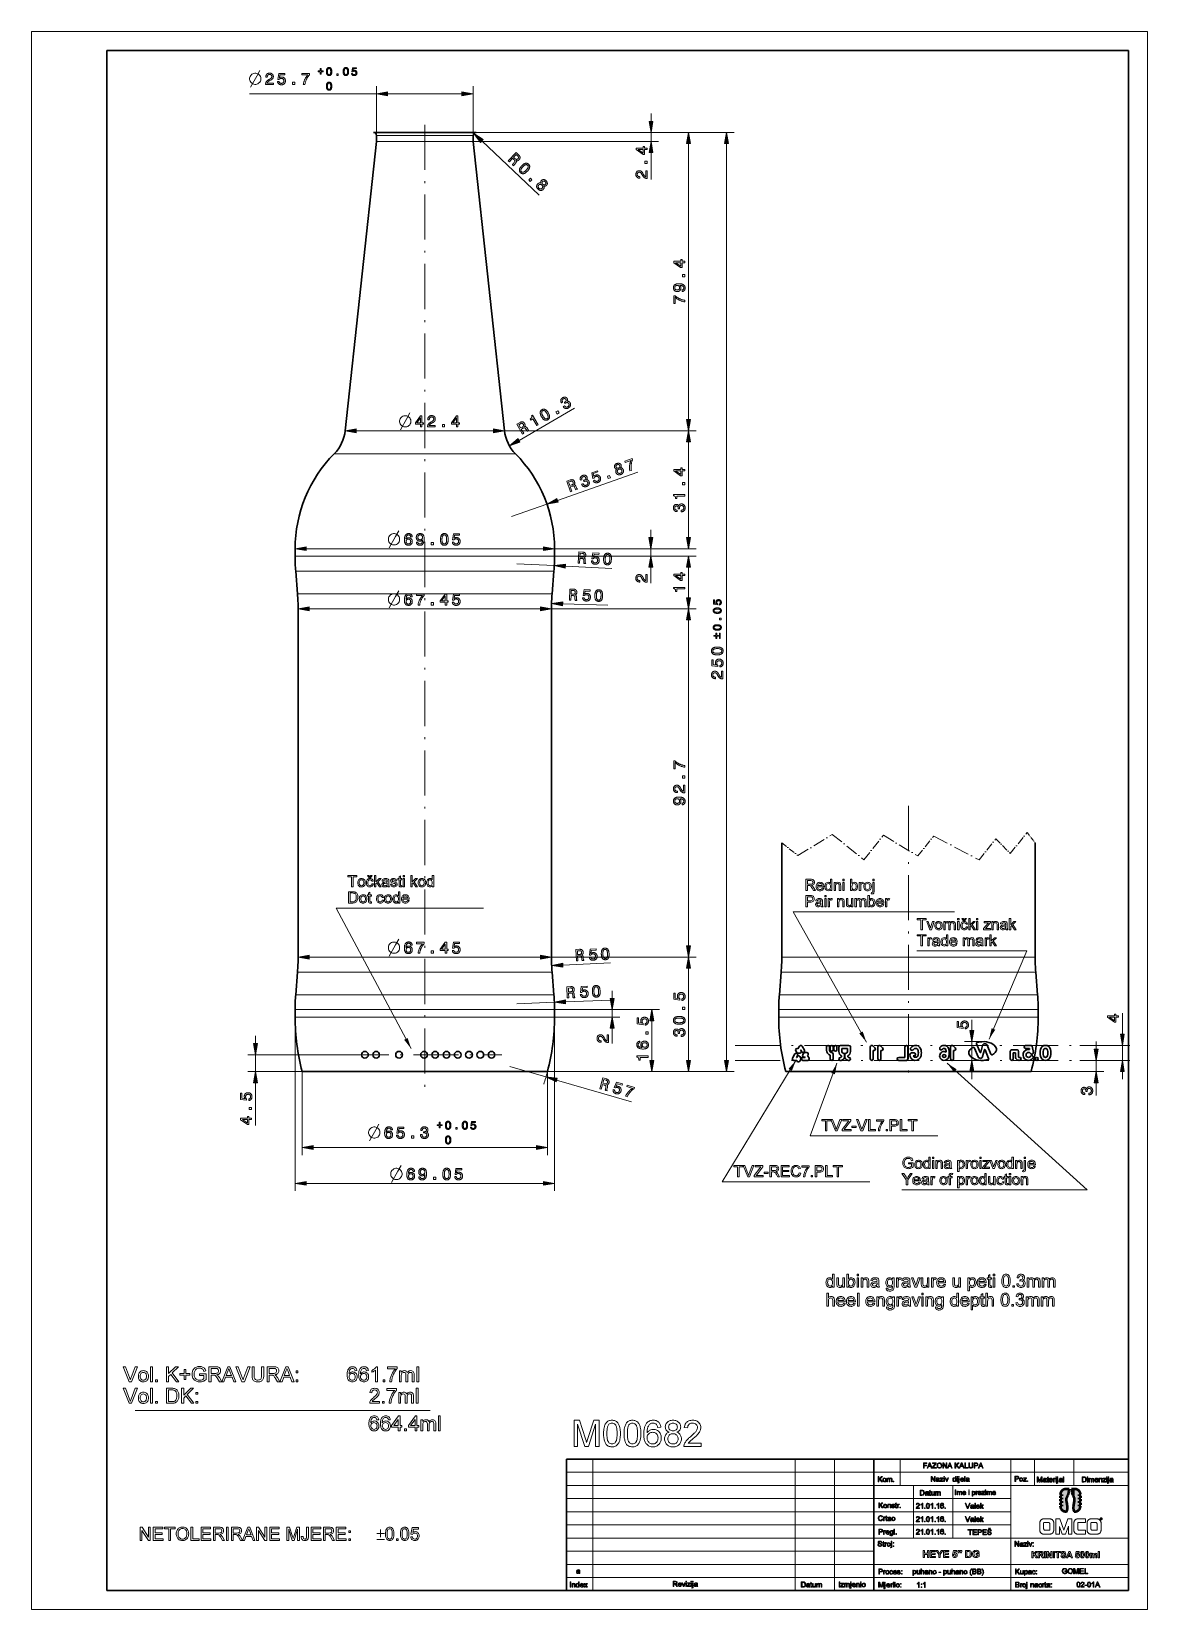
# Model space of a CAD drawing. Extents: x 0 to 297, y 0 to 420.
import ezdxf

# ---------------------------------------------------------------- set-up
doc = ezdxf.new("R2010")
doc.units = 0
doc.linetypes.add('DASHDOT', pattern=[18.5, 12, -3, 0.5, -3])

msp = doc.modelspace()

# ---------------------------------------------------------------- linework, layer by layer
at = {"color": 7, "lineweight": 13}
for p, q in [((0, 0), (0, 420)), ((0, 420), (297, 420)), ((297, 0), (297, 420)), ((58.04, 403.42), (91.82, 403.42)), ((117.52, 390.75), (166.87, 390.75)), ((118.32, 393.15), (176.86, 393.15)), ((118.32, 393.15), (166.87, 393.15)), ((118.32, 393.15), (186.98, 393.15)), ((119.88, 390.87), (135.12, 376.48)), ((174.86, 316.7), (174.86, 390.2)), ((184.98, 146.1), (184.98, 390.2)), ((86.42, 313.75), (122.91, 313.75)), ((125.87, 313.75), (94.5, 313.75)), ((125.87, 313.75), (176.86, 313.75)), ((125.87, 313.75), (176.86, 313.75)), ((128.79, 307.61), (93.1, 307.61)), ((174.86, 285.3), (174.86, 310.8)), ((139.95, 295.21), (161.37, 302.73)), ((73.1, 282.35), (136.24, 282.35)), ((139.19, 282.35), (88.11, 282.35)), ((139.19, 282.35), (166.84, 282.35)), ((139.19, 282.35), (176.86, 282.35)), ((139.19, 280.35), (88.11, 280.35)), ((139.19, 280.35), (176.86, 280.35)), ((139.19, 280.35), (166.84, 280.35)), ((139.03, 276.37), (88.19, 276.37)), ((138.55, 270.33), (88.42, 270.33)), ((73.9, 266.35), (135.44, 266.35)), ((138.39, 266.35), (88.5, 266.35)), ((138.39, 266.35), (176.86, 266.35)), ((138.39, 266.35), (176.86, 266.35)), ((174.86, 176.6), (174.86, 263.4)), ((73.9, 173.65), (135.44, 173.65)), ((138.39, 173.65), (88.5, 173.65)), ((138.39, 173.65), (176.86, 173.65)), ((138.39, 173.65), (176.86, 173.65)), ((267.12, 173.65), (217.22, 173.65)), ((138.55, 169.67), (88.42, 169.67)), ((174.86, 146.1), (174.86, 170.7)), ((267.28, 169.67), (217.15, 169.67)), ((139.19, 159.65), (88.11, 159.65)), ((139.03, 163.63), (88.19, 163.63)), ((139.19, 159.65), (167.1, 159.65)), ((267.92, 159.65), (216.84, 159.65)), ((267.76, 163.63), (216.92, 163.63)), ((70.14, 157.65), (70.14, 111.42)), ((139.19, 157.65), (88.11, 157.65)), ((139.19, 157.65), (139.19, 111.42)), ((267.92, 157.65), (216.84, 157.65)), ((72.02, 143.15), (72.02, 120.94)), ((137.32, 143.15), (167.1, 143.15)), ((137.32, 143.15), (176.86, 143.15)), ((137.32, 143.15), (137.32, 120.94)), ((137.32, 143.15), (186.98, 143.15)), ((139.76, 140.9), (159.66, 135.11)), ((74.97, 122.94), (134.36, 122.94)), ((73.1, 113.42), (136.24, 113.42)), ((27.61, 52.95), (106.09, 52.95)), ((149.42, 40), (149.42, 5)), ((203.21, 40), (203.21, 5)), ((213.71, 40), (213.71, 5)), ((260.61, 40), (260.61, 5)), ((142.42, 36.5), (292, 36.5)), ((292, 33), (142.42, 33)), ((142.42, 29.5), (260.61, 29.5)), ((142.42, 26), (260.61, 26)), ((142.42, 22.5), (260.61, 22.5)), ((142.42, 19), (292, 19)), ((224.21, 15.5), (142.42, 15.5)), ((142.42, 12), (292, 12)), ((142.42, 8.5), (292, 8.5)), ((0, 0), (297, 0))]:
    msp.add_line(p, q, dxfattribs=at)
at = {"color": 7, "lineweight": 30}
for p, q in [((20, 5), (20, 415)), ((20, 415), (292, 415)), ((292, 5), (292, 415)), ((91.82, 390.75), (83.47, 313.75)), ((91.02, 393.15), (118.32, 393.15)), ((117.52, 390.75), (125.87, 313.75)), ((70.94, 173.65), (70.94, 266.35)), ((138.39, 173.65), (138.39, 266.35)), ((199.67, 173.65), (199.67, 204.09)), ((267.12, 173.65), (267.12, 204.09)), ((72.02, 143.15), (137.32, 143.15)), ((266.04, 143.15), (200.74, 143.15)), ((142.42, 40), (292, 40)), ((142.42, 40), (142.42, 5)), ((224.21, 40), (224.21, 5)), ((20, 5), (292, 5))]:
    msp.add_line(p, q, dxfattribs=at)
at = {"color": 7, "lineweight": 13, "ltscale": 0.326846}
for p, q in [((91.82, 392.35), (91.82, 405.42)), ((117.52, 392.35), (117.52, 405.42))]:
    msp.add_line(p, q, dxfattribs=at)
at = {"color": 7, "lineweight": 13, "ltscale": 0.494779}
msp.add_line((94.77, 403.42), (114.56, 403.42), dxfattribs=at)
at = {"color": 7, "linetype": 'DASHDOT', "lineweight": 13}
for p, q in [((104.67, 395.15), (104.67, 137.92)), ((233.39, 213.94), (233.39, 141.05)), ((83.13, 147.65), (125.17, 147.65)), ((187.23, 150.15), (279.03, 150.15)), ((187.28, 146.15), (279.01, 146.15))]:
    msp.add_line(p, q, dxfattribs=at)
at = {"color": 7, "lineweight": 13, "ltscale": 0.051139}
for p, q in [((164.87, 396.1), (164.87, 398.15)), ((164.84, 285.3), (164.84, 287.35)), ((154.53, 162.6), (154.53, 164.65)), ((250.28, 141.14), (250.28, 143.18))]:
    msp.add_line(p, q, dxfattribs=at)
at = {"color": 7, "lineweight": 30, "ltscale": 0.04}
for p, q in [((91.82, 390.75), (91.82, 392.35)), ((117.52, 390.75), (117.52, 392.35)), ((261.28, 146.55), (261.28, 148.15))]:
    msp.add_line(p, q, dxfattribs=at)
at = {"color": 7, "lineweight": 13, "ltscale": 0.167234}
for p, q in [((98.51, 392.35), (91.82, 392.35)), ((98.51, 390.75), (91.82, 390.75))]:
    msp.add_line(p, q, dxfattribs=at)
at = {"color": 7, "lineweight": 13, "ltscale": 0.475266}
for p, q in [((117.52, 392.35), (98.51, 392.35)), ((117.52, 390.75), (98.51, 390.75))]:
    msp.add_line(p, q, dxfattribs=at)
at = {"color": 7, "lineweight": 13, "ltscale": 0.06}
msp.add_line((164.87, 390.75), (164.87, 393.15), dxfattribs=at)
at = {"color": 7, "lineweight": 13, "ltscale": 0.178279}
msp.add_line((164.87, 380.66), (164.87, 387.8), dxfattribs=at)
at = {"color": 7, "lineweight": 13, "ltscale": 0.426776}
msp.add_line((129.74, 311.19), (144.53, 319.72), dxfattribs=at)
at = {"color": 7, "lineweight": 13, "ltscale": 0.275904}
msp.add_line((94.5, 313.75), (83.47, 313.75), dxfattribs=at)
at = {"color": 7, "lineweight": 13, "ltscale": 0.313981}
msp.add_line((93.1, 307.61), (80.54, 307.61), dxfattribs=at)
at = {"color": 7, "lineweight": 13, "ltscale": 0.25}
for p, q in [((127.73, 290.92), (137.17, 294.23)), ((129.14, 278.34), (139.13, 277.84)), ((129.16, 161.23), (139.15, 161.62)), ((127.32, 144.52), (136.92, 141.73))]:
    msp.add_line(p, q, dxfattribs=at)
at = {"color": 7, "lineweight": 30, "ltscale": 0.05}
for p, q in [((70.14, 280.35), (70.14, 282.35)), ((139.19, 280.35), (139.19, 282.35)), ((70.14, 157.65), (70.14, 159.65)), ((139.19, 157.65), (139.19, 159.65)), ((198.87, 157.65), (198.87, 159.65)), ((267.92, 157.65), (267.92, 159.65))]:
    msp.add_line(p, q, dxfattribs=at)
at = {"color": 7, "lineweight": 13, "ltscale": 0.449321}
for p, q in [((88.11, 282.35), (70.14, 282.35)), ((88.11, 280.35), (70.14, 280.35)), ((88.11, 159.65), (70.14, 159.65)), ((216.84, 159.65), (198.87, 159.65)), ((88.11, 157.65), (70.14, 157.65)), ((216.84, 157.65), (198.87, 157.65))]:
    msp.add_line(p, q, dxfattribs=at)
at = {"color": 7, "lineweight": 13, "ltscale": 0.05}
for p, q in [((164.84, 280.35), (164.84, 282.35)), ((154.53, 157.65), (154.53, 159.65))]:
    msp.add_line(p, q, dxfattribs=at)
at = {"color": 7, "lineweight": 13, "ltscale": 0.310269}
msp.add_line((142.08, 277.69), (154.47, 277.07), dxfattribs=at)
at = {"color": 7, "lineweight": 13, "ltscale": 0.105691}
msp.add_line((164.84, 273.17), (164.84, 277.4), dxfattribs=at)
at = {"color": 7, "lineweight": 13, "ltscale": 0.202279}
msp.add_line((174.86, 269.3), (174.86, 277.4), dxfattribs=at)
at = {"color": 7, "lineweight": 30, "ltscale": 0.151328}
for p, q in [((70.78, 270.33), (70.3, 276.37)), ((138.55, 270.33), (139.03, 276.37)), ((70.78, 169.67), (70.3, 163.63)), ((138.55, 169.67), (139.03, 163.63)), ((199.51, 169.67), (199.03, 163.63)), ((267.28, 169.67), (267.76, 163.63))]:
    msp.add_line(p, q, dxfattribs=at)
at = {"color": 7, "lineweight": 13, "ltscale": 0.447253}
for p, q in [((88.19, 276.37), (70.3, 276.37)), ((88.19, 163.63), (70.3, 163.63)), ((216.92, 163.63), (199.03, 163.63))]:
    msp.add_line(p, q, dxfattribs=at)
at = {"color": 7, "lineweight": 13, "ltscale": 0.440977}
for p, q in [((88.42, 270.33), (70.78, 270.33)), ((88.42, 169.67), (70.78, 169.67)), ((217.15, 169.67), (199.51, 169.67))]:
    msp.add_line(p, q, dxfattribs=at)
at = {"color": 7, "lineweight": 13, "ltscale": 0.438909}
for p, q in [((88.5, 266.35), (70.94, 266.35)), ((88.5, 173.65), (70.94, 173.65)), ((217.22, 173.65), (199.67, 173.65))]:
    msp.add_line(p, q, dxfattribs=at)
at = {"color": 7, "lineweight": 13, "ltscale": 0.30114}
msp.add_line((141.36, 267.67), (153.4, 267.33), dxfattribs=at)
at = {"color": 7, "linetype": 'DASHDOT', "lineweight": 13, "ltscale": 0.26898}
msp.add_line((203.97, 200.65), (213.13, 206.3), dxfattribs=at)
at = {"color": 7, "linetype": 'DASHDOT', "lineweight": 13, "ltscale": 0.268795}
msp.add_line((213.13, 206.3), (221.52, 199.57), dxfattribs=at)
at = {"color": 7, "linetype": 'DASHDOT', "lineweight": 13, "ltscale": 0.207875}
msp.add_line((221.52, 199.57), (226.72, 206.06), dxfattribs=at)
at = {"color": 7, "linetype": 'DASHDOT', "lineweight": 13, "ltscale": 0.267355}
msp.add_line((226.72, 206.06), (235.88, 200.56), dxfattribs=at)
at = {"color": 7, "linetype": 'DASHDOT', "lineweight": 13, "ltscale": 0.169455}
msp.add_line((235.88, 200.56), (240.12, 205.85), dxfattribs=at)
at = {"color": 7, "linetype": 'DASHDOT', "lineweight": 13, "ltscale": 0.339904}
msp.add_line((240.12, 205.85), (252.17, 199.54), dxfattribs=at)
at = {"color": 7, "linetype": 'DASHDOT', "lineweight": 13, "ltscale": 0.178124}
msp.add_line((260.49, 201.21), (264.95, 206.77), dxfattribs=at)
at = {"color": 7, "linetype": 'DASHDOT', "lineweight": 13, "ltscale": 0.086072}
msp.add_line((264.95, 206.77), (267.12, 204.09), dxfattribs=at)
at = {"color": 7, "linetype": 'DASHDOT', "lineweight": 13, "ltscale": 0.137703}
msp.add_line((199.67, 204.09), (203.97, 200.65), dxfattribs=at)
at = {"color": 7, "linetype": 'DASHDOT', "lineweight": 13, "ltscale": 0.17993}
msp.add_line((252.17, 199.54), (256.67, 205.16), dxfattribs=at)
at = {"color": 7, "linetype": 'DASHDOT', "lineweight": 13, "ltscale": 0.137497}
msp.add_line((256.67, 205.16), (260.49, 201.21), dxfattribs=at)
at = {"color": 7, "lineweight": 13, "ltscale": 0.317801}
msp.add_line((141.39, 171.5), (154.09, 172.08), dxfattribs=at)
at = {"color": 7, "lineweight": 13, "ltscale": 0.433467}
for p, q in [((139.19, 159.65), (156.53, 159.65)), ((139.19, 157.65), (156.53, 157.65))]:
    msp.add_line(p, q, dxfattribs=at)
at = {"color": 7, "lineweight": 13, "ltscale": 0.301139}
msp.add_line((142.1, 161.74), (154.14, 162.21), dxfattribs=at)
at = {"color": 7, "lineweight": 13, "ltscale": 0.264779}
msp.add_line((165.1, 146.1), (165.1, 156.7), dxfattribs=at)
at = {"color": 7, "lineweight": 13, "ltscale": 0.07089}
msp.add_line((250.28, 154.09), (250.28, 156.93), dxfattribs=at)
at = {"color": 5, "lineweight": 13, "ltscale": 0.139372}
msp.add_line((290.32, 153.1), (290.32, 158.68), dxfattribs=at)
at = {"color": 5, "lineweight": 13, "ltscale": 0.051139}
for p, q in [((59.58, 150.6), (59.58, 152.65)), ((283.35, 149.1), (283.35, 151.15)), ((290.32, 141.15), (290.32, 143.2))]:
    msp.add_line(p, q, dxfattribs=at)
at = {"color": 7, "lineweight": 13, "ltscale": 0.100911}
msp.add_line((154.53, 150.66), (154.53, 154.7), dxfattribs=at)
at = {"color": 5, "lineweight": 13}
msp.add_line((83.13, 147.65), (57.58, 147.65), dxfattribs=at)
at = {"color": 5, "lineweight": 13, "ltscale": 0.1125}
msp.add_line((59.58, 143.15), (59.58, 147.65), dxfattribs=at)
at = {"color": 7, "lineweight": 30, "ltscale": 0.032004}
for p, q in [((202.54, 146.75), (203.18, 147.86)), ((205.08, 149.95), (205.72, 148.84)), ((206.58, 146.15), (205.3, 146.15))]:
    msp.add_line(p, q, dxfattribs=at)
at = {"color": 7, "lineweight": 30, "ltscale": 0.012577}
for p, q in [((203.64, 148.26), (203.39, 148.7)), ((203.99, 148.07), (204.49, 148.06)), ((204.71, 146.75), (204.46, 147.18)), ((205.49, 148.03), (205.24, 147.6)), ((205.84, 148.23), (206.34, 148.23)), ((204.71, 146.35), (204.46, 145.91))]:
    msp.add_line(p, q, dxfattribs=at)
at = {"color": 7, "lineweight": 30, "ltscale": 0.014683}
msp.add_line((203.58, 146.95), (203.87, 147.46), dxfattribs=at)
at = {"color": 7, "lineweight": 30, "ltscale": 0.020837}
for p, q in [((204.39, 149.95), (203.97, 149.23)), ((206.93, 146.75), (206.51, 147.47)), ((202.88, 146.15), (203.72, 146.15))]:
    msp.add_line(p, q, dxfattribs=at)
at = {"color": 7, "lineweight": 30, "ltscale": 0.003517}
for p, q in [((204.73, 148.95), (204.66, 148.83)), ((205.89, 146.95), (205.82, 147.07)), ((203.58, 146.95), (203.72, 146.95))]:
    msp.add_line(p, q, dxfattribs=at)
at = {"color": 7, "lineweight": 30, "ltscale": 0.014684}
for p, q in [((204.73, 148.95), (205.03, 148.44)), ((205.89, 146.95), (205.3, 146.95))]:
    msp.add_line(p, q, dxfattribs=at)
at = {"color": 7, "lineweight": 30, "ltscale": 0.021862}
for p, q in [((211.59, 148.87), (211.59, 149.75)), ((212.39, 148.87), (212.39, 149.75))]:
    msp.add_line(p, q, dxfattribs=at)
at = {"color": 7, "lineweight": 30, "ltscale": 0.019717}
for p, q in [((212.57, 148.96), (212.57, 149.75)), ((213.37, 148.96), (213.37, 149.75)), ((213.56, 148.96), (213.56, 149.75)), ((214.36, 148.96), (214.36, 149.75))]:
    msp.add_line(p, q, dxfattribs=at)
at = {"color": 7, "lineweight": 30, "ltscale": 0.023735}
msp.add_line((212.57, 147.5), (212.57, 146.55), dxfattribs=at)
at = {"color": 7, "lineweight": 30, "ltscale": 0.031869}
msp.add_line((213.37, 147.82), (213.37, 146.55), dxfattribs=at)
at = {"color": 7, "lineweight": 30, "ltscale": 0.03201}
for p, q in [((214.88, 148.47), (214.88, 149.75)), ((217.96, 148.47), (217.96, 149.75))]:
    msp.add_line(p, q, dxfattribs=at)
at = {"color": 7, "lineweight": 30, "ltscale": 0.028535}
for p in [(215.28, 150.15), (217.56, 150.15)]:
    msp.add_line(p, (216.42, 150.15), dxfattribs=at)
at = {"color": 7, "lineweight": 30, "ltscale": 0.005628}
for p, q in [((215.57, 147.39), (215.57, 147.17)), ((217.27, 147.39), (217.27, 147.17))]:
    msp.add_line(p, q, dxfattribs=at)
at = {"color": 7, "lineweight": 30, "ltscale": 0.02201}
for p, q in [((215.68, 148.47), (215.68, 149.35)), ((217.16, 148.47), (217.16, 149.35))]:
    msp.add_line(p, q, dxfattribs=at)
at = {"color": 7, "lineweight": 30, "ltscale": 0.03707}
msp.add_line((215.68, 149.35), (217.16, 149.35), dxfattribs=at)
at = {"color": 7, "lineweight": 30, "ltscale": 0.013121}
for p, q in [((216.37, 147.69), (216.37, 147.17)), ((216.47, 147.69), (216.47, 147.17))]:
    msp.add_line(p, q, dxfattribs=at)
at = {"color": 7, "lineweight": 30, "ltscale": 0.08}
for p, q in [((223.22, 146.55), (223.22, 149.75)), ((225.27, 146.55), (225.27, 149.75)), ((233.25, 149.75), (233.25, 146.55)), ((244.6, 146.55), (244.6, 149.75))]:
    msp.add_line(p, q, dxfattribs=at)
at = {"color": 7, "lineweight": 30, "ltscale": 0.020099}
for p, q in [((223.9, 150.03), (224.47, 149.47)), ((225.95, 150.03), (226.52, 149.47)), ((245.28, 150.03), (245.86, 149.47))]:
    msp.add_line(p, q, dxfattribs=at)
at = {"color": 7, "lineweight": 30, "ltscale": 0.056864}
for p, q in [((224.02, 148.82), (224.02, 146.55)), ((226.07, 148.82), (226.07, 146.55)), ((245.4, 148.82), (245.4, 146.55))]:
    msp.add_line(p, q, dxfattribs=at)
at = {"color": 7, "lineweight": 30, "ltscale": 0.07}
msp.add_line((232.45, 149.75), (232.45, 146.95), dxfattribs=at)
at = {"color": 7, "lineweight": 30, "ltscale": 0.018524}
msp.add_line((234.91, 148.12), (234.17, 148.12), dxfattribs=at)
at = {"color": 7, "lineweight": 30, "ltscale": 0.006456}
msp.add_line((234.91, 147.32), (234.65, 147.32), dxfattribs=at)
at = {"color": 7, "lineweight": 13, "ltscale": 0.126242}
msp.add_line((253.33, 151.14), (248.28, 151.14), dxfattribs=at)
at = {"color": 7, "lineweight": 13, "ltscale": 0.125}
msp.add_line((250.28, 146.14), (250.28, 151.14), dxfattribs=at)
at = {"color": 7, "lineweight": 30, "ltscale": 0.063986}
for p, q in [((251.95, 147.08), (250.96, 149.44)), ((254.32, 150.19), (255.32, 147.83))]:
    msp.add_line(p, q, dxfattribs=at)
at = {"color": 7, "lineweight": 30, "ltscale": 0.062229}
for p, q in [((251.53, 150.58), (252.47, 148.28)), ((254.74, 146.69), (253.8, 148.99))]:
    msp.add_line(p, q, dxfattribs=at)
at = {"color": 7, "lineweight": 30, "ltscale": 0.046473}
for p, q in [((253.13, 150.1), (252.68, 148.3)), ((253.14, 147.17), (253.6, 148.98))]:
    msp.add_line(p, q, dxfattribs=at)
at = {"color": 7, "lineweight": 30, "ltscale": 0.050007}
msp.add_line((260.48, 148.55), (260.48, 146.55), dxfattribs=at)
at = {"color": 7, "lineweight": 30, "ltscale": 0.035481}
msp.add_line((260.88, 148.95), (262.3, 148.95), dxfattribs=at)
at = {"color": 7, "lineweight": 30, "ltscale": 0.015485}
msp.add_line((261.28, 148.15), (261.9, 148.15), dxfattribs=at)
at = {"color": 7, "lineweight": 30, "ltscale": 0.026552}
msp.add_line((261.9, 148.15), (261.9, 147.09), dxfattribs=at)
at = {"color": 7, "lineweight": 30, "ltscale": 0.036552}
msp.add_line((262.7, 148.55), (262.7, 147.09), dxfattribs=at)
at = {"color": 7, "lineweight": 30, "ltscale": 0.035206}
msp.add_line((264.57, 150.15), (265.98, 150.15), dxfattribs=at)
at = {"color": 7, "lineweight": 30, "ltscale": 0.025321}
msp.add_line((264.57, 149.35), (265.59, 149.35), dxfattribs=at)
at = {"color": 7, "lineweight": 30, "ltscale": 0.008574}
msp.add_line((265.65, 149.01), (265.59, 149.35), dxfattribs=at)
at = {"color": 7, "lineweight": 30, "ltscale": 0.042492}
msp.add_line((266.63, 148.23), (266.29, 149.89), dxfattribs=at)
at = {"color": 5, "lineweight": 13, "ltscale": 0.332322}
msp.add_line((279.03, 150.15), (292.32, 150.15), dxfattribs=at)
at = {"color": 5, "lineweight": 13, "ltscale": 0.1}
msp.add_line((290.32, 146.15), (290.32, 150.15), dxfattribs=at)
at = {"color": 5, "lineweight": 13, "ltscale": 0.3608}
msp.add_line((72.02, 143.15), (57.58, 143.15), dxfattribs=at)
at = {"color": 7, "lineweight": 30, "ltscale": 0.041162}
msp.add_line((232.45, 146.95), (230.8, 146.95), dxfattribs=at)
at = {"color": 7, "lineweight": 30, "ltscale": 0.051162}
msp.add_line((232.85, 146.15), (230.8, 146.15), dxfattribs=at)
at = {"color": 7, "lineweight": 13, "ltscale": 0.116371}
msp.add_line((252.94, 146.14), (248.28, 146.14), dxfattribs=at)
at = {"color": 5, "lineweight": 13, "ltscale": 0.482682}
msp.add_line((266.04, 143.15), (285.35, 143.15), dxfattribs=at)
at = {"color": 5, "lineweight": 13, "ltscale": 0.15845}
msp.add_line((279.01, 146.15), (285.35, 146.15), dxfattribs=at)
at = {"color": 5, "lineweight": 13, "ltscale": 0.332635}
msp.add_line((279.01, 146.15), (292.32, 146.15), dxfattribs=at)
at = {"color": 5, "lineweight": 13, "ltscale": 0.075}
msp.add_line((283.35, 143.15), (283.35, 146.15), dxfattribs=at)
at = {"color": 5, "lineweight": 13, "ltscale": 0.284108}
msp.add_line((59.58, 128.83), (59.58, 140.2), dxfattribs=at)
at = {"color": 5, "lineweight": 13, "ltscale": 0.085155}
msp.add_line((283.35, 136.79), (283.35, 140.2), dxfattribs=at)
at = {"color": 7, "lineweight": 13, "ltscale": 0.175}
for p, q in [((231.21, 40), (231.21, 33)), ((266.91, 40), (266.91, 33)), ((277.41, 40), (277.41, 33))]:
    msp.add_line(p, q, dxfattribs=at)
at = {"color": 7, "lineweight": 13, "ltscale": 0.35}
for p, q in [((234.71, 33), (234.71, 19)), ((245.21, 33), (245.21, 19))]:
    msp.add_line(p, q, dxfattribs=at)
at = {"color": 142, "lineweight": 50, "ltscale": 0.011439}
for p, q in [((274.21, 30.22), (273.75, 30.22)), ((273.75, 29.68), (274.21, 29.68)), ((274.21, 29.32), (273.75, 29.32)), ((273.75, 28.78), (274.21, 28.78)), ((274.21, 28.41), (273.75, 28.41)), ((273.75, 27.88), (274.21, 27.88))]:
    msp.add_line(p, q, dxfattribs=at)
at = {"color": 142, "lineweight": 50, "ltscale": 0.013449}
for p, q in [((273.75, 30.22), (273.75, 29.68)), ((273.75, 29.32), (273.75, 28.78)), ((273.75, 28.41), (273.75, 27.88))]:
    msp.add_line(p, q, dxfattribs=at)
at = {"color": 142, "lineweight": 50, "ltscale": 0.010936}
msp.add_line((273.77, 30.59), (274.21, 30.59), dxfattribs=at)
at = {"color": 142, "lineweight": 50, "ltscale": 0.009152}
for p, q in [((274.21, 30.59), (274.21, 30.22)), ((274.21, 29.68), (274.21, 29.32)), ((274.21, 28.78), (274.21, 28.41)), ((274.21, 27.88), (274.21, 27.51))]:
    msp.add_line(p, q, dxfattribs=at)
at = {"color": 142, "lineweight": 50, "ltscale": 0.019109}
msp.add_line((276.19, 32.04), (275.42, 32.04), dxfattribs=at)
at = {"color": 9, "lineweight": 50, "ltscale": 0.021645}
msp.add_line((277.67, 32.04), (276.81, 32.04), dxfattribs=at)
at = {"color": 9, "lineweight": 50, "ltscale": 0.009152}
for p, q in [((278.79, 30.22), (278.79, 30.59)), ((278.79, 29.32), (278.79, 29.68)), ((278.79, 28.41), (278.79, 28.78)), ((278.79, 27.51), (278.79, 27.88))]:
    msp.add_line(p, q, dxfattribs=at)
at = {"color": 9, "lineweight": 50, "ltscale": 0.010989}
msp.add_line((278.79, 30.59), (279.23, 30.59), dxfattribs=at)
at = {"color": 9, "lineweight": 50, "ltscale": 0.01144}
for p, q in [((279.24, 30.22), (278.79, 30.22)), ((278.79, 29.68), (279.24, 29.68)), ((279.24, 29.32), (278.79, 29.32)), ((278.79, 28.78), (279.24, 28.78)), ((279.24, 28.41), (278.79, 28.41)), ((278.79, 27.88), (279.24, 27.88))]:
    msp.add_line(p, q, dxfattribs=at)
at = {"color": 9, "lineweight": 50, "ltscale": 0.013449}
for p, q in [((279.24, 29.68), (279.24, 30.22)), ((279.24, 28.78), (279.24, 29.32)), ((279.24, 27.88), (279.24, 28.41))]:
    msp.add_line(p, q, dxfattribs=at)
at = {"color": 142, "lineweight": 50, "ltscale": 0.011023}
msp.add_line((274.21, 27.51), (273.77, 27.51), dxfattribs=at)
at = {"color": 142, "lineweight": 50, "ltscale": 0.003377}
msp.add_line((275.32, 26.06), (275.46, 26.06), dxfattribs=at)
at = {"color": 9, "lineweight": 50, "ltscale": 0.001096}
msp.add_line((277.54, 26.06), (277.58, 26.06), dxfattribs=at)
at = {"color": 9, "lineweight": 50, "ltscale": 0.01097}
msp.add_line((279.22, 27.51), (278.79, 27.51), dxfattribs=at)
at = {"color": 7, "lineweight": 13, "ltscale": 0.043459}
for p, q in [((268.34, 21.23), (268.34, 22.97)), ((277.4, 22.97), (277.4, 21.23)), ((280.92, 21.23), (280.92, 22.97))]:
    msp.add_line(p, q, dxfattribs=at)
at = {"color": 7, "lineweight": 13, "ltscale": 0.036732}
for p, q in [((269.37, 23.01), (269.37, 21.54)), ((278.44, 21.54), (278.44, 23.01)), ((281.95, 23.01), (281.95, 21.54))]:
    msp.add_line(p, q, dxfattribs=at)
at = {"color": 7, "lineweight": 13, "ltscale": 0.038287}
for p, q in [((269.48, 24.11), (271.01, 24.11)), ((282.06, 24.11), (283.59, 24.11))]:
    msp.add_line(p, q, dxfattribs=at)
at = {"color": 7, "lineweight": 13, "ltscale": 0.028455}
for p, q in [((270.64, 23.14), (269.5, 23.14)), ((282.35, 21.07), (283.49, 21.07))]:
    msp.add_line(p, q, dxfattribs=at)
at = {"color": 7, "lineweight": 13, "ltscale": 0.028456}
msp.add_line((269.77, 21.07), (270.91, 21.07), dxfattribs=at)
at = {"color": 7, "lineweight": 13, "ltscale": 0.036736}
for p, q in [((271.04, 21.21), (271.04, 22.67)), ((283.62, 21.21), (283.62, 22.67))]:
    msp.add_line(p, q, dxfattribs=at)
at = {"color": 7, "lineweight": 13, "ltscale": 0.043285}
for p, q in [((272.08, 22.91), (272.08, 21.18)), ((284.66, 22.91), (284.66, 21.18))]:
    msp.add_line(p, q, dxfattribs=at)
at = {"color": 7, "lineweight": 13, "ltscale": 0.10175}
for p, q in [((272.59, 20.04), (272.59, 24.11)), ((276.88, 24.11), (276.88, 20.04))]:
    msp.add_line(p, q, dxfattribs=at)
at = {"color": 7, "lineweight": 13, "ltscale": 0.027765}
msp.add_line((272.59, 24.11), (273.7, 24.11), dxfattribs=at)
at = {"color": 7, "lineweight": 13, "ltscale": 0.054298}
msp.add_line((274.31, 20.04), (273.55, 22.07), dxfattribs=at)
at = {"color": 7, "lineweight": 13, "ltscale": 0.050877}
msp.add_line((273.55, 22.07), (273.55, 20.04), dxfattribs=at)
at = {"color": 7, "lineweight": 13, "ltscale": 0.079641}
msp.add_line((273.7, 24.11), (274.77, 21.11), dxfattribs=at)
at = {"color": 7, "lineweight": 13, "ltscale": 0.079245}
msp.add_line((274.77, 21.11), (275.79, 24.11), dxfattribs=at)
at = {"color": 7, "lineweight": 13, "ltscale": 0.05645}
msp.add_line((275.95, 22.17), (275.21, 20.04), dxfattribs=at)
at = {"color": 7, "lineweight": 13, "ltscale": 0.027252}
msp.add_line((275.79, 24.11), (276.88, 24.11), dxfattribs=at)
at = {"color": 7, "lineweight": 13, "ltscale": 0.053289}
msp.add_line((275.95, 20.04), (275.95, 22.17), dxfattribs=at)
at = {"color": 7, "lineweight": 13, "ltscale": 0.048292}
msp.add_line((280.47, 24.11), (278.54, 24.11), dxfattribs=at)
at = {"color": 7, "lineweight": 13, "ltscale": 0.047604}
msp.add_line((278.57, 23.14), (280.47, 23.14), dxfattribs=at)
at = {"color": 7, "lineweight": 13, "ltscale": 0.040878}
msp.add_line((280.47, 21.07), (278.84, 21.07), dxfattribs=at)
at = {"color": 7, "lineweight": 13, "ltscale": 0.024146}
msp.add_line((280.47, 23.14), (280.47, 24.11), dxfattribs=at)
at = {"color": 7, "lineweight": 13, "ltscale": 0.025865}
msp.add_line((280.47, 20.04), (280.47, 21.07), dxfattribs=at)
at = {"color": 7, "lineweight": 13, "ltscale": 0.028452}
msp.add_line((283.22, 23.14), (282.09, 23.14), dxfattribs=at)
at = {"color": 7, "lineweight": 13, "ltscale": 0.006956}
msp.add_line((284.57, 23.99), (284.57, 24.27), dxfattribs=at)
at = {"color": 7, "lineweight": 13, "ltscale": 0.00303}
msp.add_line((284.57, 24.27), (284.69, 24.27), dxfattribs=at)
at = {"color": 7, "lineweight": 13, "ltscale": 0.001704}
msp.add_line((284.64, 23.99), (284.57, 23.99), dxfattribs=at)
at = {"color": 7, "lineweight": 13, "ltscale": 0.000900269}
for p, q in [((284.68, 24.21), (284.64, 24.21)), ((284.64, 24.12), (284.68, 24.12))]:
    msp.add_line(p, q, dxfattribs=at)
at = {"color": 7, "lineweight": 13, "ltscale": 0.002176}
msp.add_line((284.64, 24.21), (284.64, 24.12), dxfattribs=at)
at = {"color": 7, "lineweight": 13, "ltscale": 0.000759888}
msp.add_line((284.67, 24.07), (284.64, 24.07), dxfattribs=at)
at = {"color": 7, "lineweight": 13, "ltscale": 0.001938}
msp.add_line((284.64, 24.07), (284.64, 23.99), dxfattribs=at)
at = {"color": 7, "lineweight": 13, "ltscale": 0.00227}
msp.add_line((284.72, 23.99), (284.67, 24.07), dxfattribs=at)
at = {"color": 7, "lineweight": 13, "ltscale": 0.001895}
msp.add_line((284.79, 23.99), (284.72, 23.99), dxfattribs=at)
at = {"color": 7, "lineweight": 13, "ltscale": 0.002599}
msp.add_line((284.74, 24.08), (284.79, 23.99), dxfattribs=at)
at = {"color": 7, "lineweight": 13, "ltscale": 0.038459}
msp.add_line((270.94, 20.04), (269.41, 20.04), dxfattribs=at)
at = {"color": 7, "lineweight": 13, "ltscale": 0.023975}
msp.add_line((273.55, 20.04), (272.59, 20.04), dxfattribs=at)
at = {"color": 7, "lineweight": 13, "ltscale": 0.022421}
msp.add_line((275.21, 20.04), (274.31, 20.04), dxfattribs=at)
at = {"color": 7, "lineweight": 13, "ltscale": 0.023286}
msp.add_line((276.88, 20.04), (275.95, 20.04), dxfattribs=at)
at = {"color": 7, "lineweight": 13, "ltscale": 0.050019}
msp.add_line((278.47, 20.04), (280.47, 20.04), dxfattribs=at)
at = {"color": 7, "lineweight": 13, "ltscale": 0.038458}
msp.add_line((283.53, 20.04), (281.99, 20.04), dxfattribs=at)
at = {"color": 7, "lineweight": 13}
for points in [[(59.69, 408.92), (59.39, 408.92), (59.14, 408.87), (58.89, 408.77), (58.64, 408.62), (58.34, 408.32), (58.19, 408.07), (58.09, 407.82), (58.04, 407.57), (58.04, 407.27), (58.09, 407.02), (58.19, 406.77), (58.34, 406.52), (58.64, 406.22), (58.89, 406.07), (59.14, 405.97), (59.39, 405.92), (59.69, 405.92), (59.94, 405.97), (60.19, 406.07), (60.44, 406.22), (60.74, 406.52), (60.89, 406.77), (60.99, 407.02), (61.04, 407.27), (61.04, 407.57), (60.99, 407.82), (60.89, 408.07), (60.74, 408.32), (60.44, 408.62), (60.19, 408.77), (59.94, 408.87)], [(62.29, 405.92), (62.29, 405.94), (62.29, 406.02), (62.3, 406.11), (62.31, 406.19), (62.32, 406.27), (62.34, 406.34), (62.36, 406.42), (62.39, 406.49), (62.42, 406.55), (62.45, 406.62), (62.49, 406.68), (62.54, 406.74), (62.59, 406.8), (62.65, 406.86), (62.71, 406.92), (62.78, 406.98), (62.86, 407.04), (62.95, 407.09), (63.04, 407.15), (63.14, 407.21), (63.24, 407.27), (63.49, 407.41), (63.54, 407.43), (63.58, 407.46), (63.62, 407.49), (63.66, 407.51), (63.69, 407.54), (63.73, 407.57), (63.76, 407.6), (63.78, 407.63), (63.81, 407.66), (63.83, 407.69), (63.85, 407.72), (63.87, 407.75), (63.88, 407.79), (63.9, 407.82), (63.91, 407.86), (63.92, 407.89), (63.93, 407.93), (63.93, 407.97), (63.93, 408.01), (63.94, 408.05), (63.93, 408.1), (63.93, 408.14), (63.92, 408.19), (63.91, 408.23), (63.89, 408.27), (63.88, 408.31), (63.86, 408.34), (63.83, 408.38), (63.8, 408.41), (63.77, 408.44), (63.74, 408.47), (63.7, 408.49), (63.66, 408.51), (63.62, 408.53), (63.58, 408.55), (63.54, 408.56), (63.49, 408.57), (63.44, 408.58), (63.39, 408.58), (63.33, 408.58), (63.28, 408.58), (63.23, 408.58), (63.18, 408.57), (63.14, 408.55), (63.09, 408.54), (63.05, 408.52), (63.01, 408.49), (62.97, 408.47), (62.94, 408.43), (62.91, 408.4), (62.88, 408.36), (62.85, 408.32), (62.83, 408.27), (62.81, 408.23), (62.79, 408.18), (62.77, 408.13), (62.76, 408.07), (62.75, 408.01), (62.75, 407.95), (62.75, 407.89), (62.75, 407.85), (62.36, 407.85), (62.36, 407.91), (62.36, 408.01), (62.37, 408.1), (62.38, 408.18), (62.4, 408.26), (62.42, 408.34), (62.45, 408.41), (62.49, 408.48), (62.53, 408.55), (62.58, 408.61), (62.63, 408.67), (62.68, 408.72), (62.74, 408.76), (62.81, 408.81), (62.87, 408.84), (62.94, 408.87), (63.02, 408.9), (63.1, 408.92), (63.18, 408.93), (63.27, 408.94), (63.36, 408.94), (63.44, 408.94), (63.53, 408.93), (63.61, 408.92), (63.68, 408.9), (63.76, 408.88), (63.83, 408.85), (63.89, 408.82), (63.96, 408.78), (64.02, 408.74), (64.07, 408.7), (64.13, 408.64), (64.17, 408.59), (64.21, 408.53), (64.25, 408.47), (64.28, 408.41), (64.3, 408.34), (64.32, 408.27), (64.34, 408.2), (64.34, 408.13), (64.35, 408.05), (64.35, 407.99), (64.34, 407.93), (64.33, 407.87), (64.32, 407.81), (64.31, 407.76), (64.29, 407.7), (64.27, 407.65), (64.24, 407.6), (64.22, 407.55), (64.19, 407.51), (64.15, 407.46), (64.12, 407.41), (64.08, 407.37), (64.03, 407.33), (63.98, 407.29), (63.93, 407.25), (63.88, 407.21), (63.82, 407.17), (63.76, 407.14), (63.7, 407.1), (63.44, 406.97), (63.37, 406.94), (63.31, 406.9), (63.25, 406.86), (63.19, 406.83), (63.13, 406.79), (63.08, 406.76), (63.04, 406.73), (63, 406.7), (62.96, 406.66), (62.93, 406.63), (62.9, 406.6), (62.87, 406.57), (62.84, 406.54), (62.82, 406.51), (62.8, 406.47), (62.78, 406.44), (62.76, 406.4), (62.74, 406.37), (62.73, 406.33), (62.72, 406.29), (64.35, 406.29), (64.35, 405.92)], [(65.47, 406.71), (65.87, 406.71), (65.88, 406.66), (65.89, 406.62), (65.9, 406.57), (65.92, 406.53), (65.94, 406.5), (65.96, 406.46), (65.98, 406.43), (66.01, 406.4), (66.03, 406.37), (66.06, 406.34), (66.1, 406.31), (66.13, 406.29), (66.17, 406.27), (66.21, 406.26), (66.24, 406.24), (66.29, 406.23), (66.33, 406.22), (66.37, 406.21), (66.42, 406.21), (66.47, 406.21), (66.53, 406.21), (66.59, 406.22), (66.64, 406.22), (66.69, 406.24), (66.74, 406.25), (66.79, 406.27), (66.83, 406.3), (66.88, 406.33), (66.92, 406.36), (66.95, 406.39), (66.99, 406.43), (67.02, 406.47), (67.05, 406.51), (67.07, 406.56), (67.09, 406.6), (67.11, 406.65), (67.12, 406.7), (67.13, 406.76), (67.14, 406.82), (67.14, 406.87), (67.14, 406.93), (67.13, 406.99), (67.12, 407.05), (67.11, 407.1), (67.09, 407.15), (67.07, 407.2), (67.05, 407.24), (67.02, 407.28), (66.99, 407.32), (66.96, 407.36), (66.92, 407.4), (66.88, 407.43), (66.84, 407.45), (66.79, 407.48), (66.74, 407.5), (66.69, 407.51), (66.64, 407.53), (66.59, 407.54), (66.53, 407.54), (66.47, 407.54), (66.43, 407.54), (66.4, 407.54), (66.37, 407.54), (66.33, 407.53), (66.3, 407.52), (66.27, 407.52), (66.24, 407.51), (66.21, 407.5), (66.18, 407.49), (66.15, 407.47), (66.12, 407.46), (66.09, 407.44), (66.07, 407.43), (66.04, 407.41), (66.01, 407.39), (65.99, 407.37), (65.97, 407.34), (65.94, 407.32), (65.92, 407.29), (65.9, 407.27), (65.55, 407.27), (65.79, 408.86), (67.39, 408.86), (67.39, 408.5), (66.08, 408.5), (65.96, 407.69), (65.98, 407.71), (66, 407.73), (66.03, 407.75), (66.05, 407.76), (66.08, 407.78), (66.1, 407.79), (66.13, 407.8), (66.16, 407.82), (66.18, 407.83), (66.21, 407.84), (66.24, 407.85), (66.27, 407.86), (66.3, 407.86), (66.33, 407.87), (66.37, 407.88), (66.4, 407.88), (66.43, 407.88), (66.46, 407.89), (66.5, 407.89), (66.53, 407.89), (66.62, 407.89), (66.71, 407.88), (66.79, 407.86), (66.87, 407.84), (66.95, 407.82), (67.02, 407.79), (67.09, 407.75), (67.16, 407.71), (67.22, 407.67), (67.28, 407.61), (67.33, 407.56), (67.38, 407.5), (67.42, 407.43), (67.46, 407.37), (67.49, 407.3), (67.51, 407.22), (67.53, 407.15), (67.55, 407.07), (67.55, 406.98), (67.56, 406.9), (67.55, 406.8), (67.55, 406.71), (67.53, 406.63), (67.51, 406.55), (67.48, 406.47), (67.45, 406.39), (67.41, 406.32), (67.37, 406.25), (67.32, 406.19), (67.26, 406.13), (67.2, 406.07), (67.13, 406.02), (67.06, 405.98), (66.99, 405.94), (66.92, 405.91), (66.84, 405.88), (66.75, 405.86), (66.67, 405.85), (66.58, 405.84), (66.48, 405.84), (66.4, 405.84), (66.32, 405.85), (66.24, 405.86), (66.17, 405.88), (66.09, 405.9), (66.03, 405.92), (65.96, 405.95), (65.9, 405.99), (65.84, 406.03), (65.78, 406.08), (65.73, 406.13), (65.68, 406.18), (65.63, 406.23), (65.6, 406.29), (65.56, 406.35), (65.53, 406.42), (65.51, 406.48), (65.49, 406.56), (65.48, 406.63)], [(72.33, 405.92), (72.36, 406.07), (72.38, 406.21), (72.41, 406.35), (72.44, 406.49), (72.48, 406.62), (72.52, 406.75), (72.57, 406.89), (72.62, 407.02), (72.67, 407.14), (72.73, 407.27), (72.79, 407.39), (72.86, 407.52), (72.93, 407.64), (73.01, 407.76), (73.09, 407.88), (73.18, 408), (73.27, 408.12), (73.36, 408.23), (73.46, 408.35), (73.56, 408.46), (71.92, 408.46), (71.92, 408.86), (73.98, 408.86), (73.98, 408.5), (73.88, 408.39), (73.78, 408.27), (73.69, 408.16), (73.6, 408.04), (73.52, 407.92), (73.44, 407.8), (73.37, 407.68), (73.29, 407.55), (73.23, 407.43), (73.17, 407.3), (73.11, 407.17), (73.05, 407.04), (73, 406.91), (72.96, 406.77), (72.92, 406.64), (72.88, 406.5), (72.85, 406.36), (72.82, 406.21), (72.79, 406.07), (72.77, 405.92)], [(76.84, 410.16), (77.05, 410.16), (77.05, 409.51), (77.65, 409.51), (77.65, 409.3), (77.05, 409.3), (77.05, 408.64), (76.84, 408.64), (76.84, 409.3), (76.24, 409.3), (76.24, 409.51), (76.84, 409.51)], [(78.46, 409.35), (78.46, 409.45), (78.47, 409.55), (78.47, 409.64), (78.49, 409.73), (78.5, 409.82), (78.53, 409.9), (78.55, 409.97), (78.58, 410.04), (78.61, 410.1), (78.64, 410.16), (78.68, 410.21), (78.73, 410.26), (78.77, 410.3), (78.82, 410.34), (78.87, 410.37), (78.93, 410.39), (78.99, 410.41), (79.05, 410.43), (79.12, 410.43), (79.19, 410.44), (79.26, 410.43), (79.32, 410.43), (79.39, 410.41), (79.44, 410.39), (79.5, 410.37), (79.55, 410.34), (79.6, 410.3), (79.65, 410.26), (79.69, 410.21), (79.73, 410.16), (79.76, 410.1), (79.79, 410.04), (79.82, 409.97), (79.85, 409.9), (79.87, 409.82), (79.88, 409.74), (79.9, 409.65), (79.9, 409.55), (79.91, 409.45), (79.91, 409.35), (79.91, 409.24), (79.9, 409.14), (79.9, 409.05), (79.88, 408.96), (79.87, 408.88), (79.85, 408.8), (79.82, 408.73), (79.79, 408.66), (79.76, 408.59), (79.73, 408.54), (79.69, 408.49), (79.65, 408.44), (79.6, 408.4), (79.55, 408.36), (79.5, 408.33), (79.44, 408.31), (79.39, 408.29), (79.32, 408.27), (79.26, 408.27), (79.19, 408.26), (79.12, 408.27), (79.05, 408.27), (78.99, 408.29), (78.93, 408.31), (78.87, 408.33), (78.82, 408.36), (78.77, 408.4), (78.73, 408.44), (78.68, 408.49), (78.64, 408.54), (78.61, 408.6), (78.58, 408.66), (78.55, 408.73), (78.53, 408.8), (78.5, 408.88), (78.49, 408.96), (78.47, 409.05), (78.47, 409.14), (78.46, 409.24)], [(78.75, 409.35), (78.75, 409.26), (78.75, 409.18), (78.76, 409.11), (78.76, 409.04), (78.77, 408.97), (78.79, 408.91), (78.8, 408.85), (78.82, 408.8), (78.83, 408.75), (78.85, 408.71), (78.88, 408.67), (78.9, 408.64), (78.93, 408.61), (78.96, 408.58), (78.99, 408.56), (79.02, 408.54), (79.06, 408.53), (79.1, 408.52), (79.14, 408.51), (79.19, 408.51), (79.23, 408.51), (79.27, 408.52), (79.31, 408.53), (79.35, 408.54), (79.38, 408.56), (79.41, 408.58), (79.44, 408.61), (79.47, 408.64), (79.5, 408.67), (79.52, 408.71), (79.54, 408.75), (79.55, 408.8), (79.57, 408.85), (79.58, 408.91), (79.6, 408.97), (79.6, 409.04), (79.61, 409.11), (79.62, 409.18), (79.62, 409.26), (79.62, 409.35), (79.62, 409.43), (79.62, 409.51), (79.61, 409.59), (79.6, 409.66), (79.6, 409.73), (79.58, 409.79), (79.57, 409.85), (79.55, 409.9), (79.54, 409.94), (79.52, 409.99), (79.5, 410.02), (79.47, 410.06), (79.44, 410.09), (79.41, 410.11), (79.38, 410.14), (79.35, 410.15), (79.31, 410.17), (79.27, 410.18), (79.23, 410.18), (79.19, 410.19), (79.14, 410.18), (79.1, 410.18), (79.06, 410.17), (79.02, 410.15), (78.99, 410.14), (78.96, 410.11), (78.93, 410.09), (78.9, 410.06), (78.88, 410.02), (78.85, 409.98), (78.83, 409.94), (78.82, 409.89), (78.8, 409.84), (78.79, 409.79), (78.77, 409.72), (78.76, 409.66), (78.76, 409.59), (78.75, 409.51), (78.75, 409.43)], [(81.22, 408.32), (81.22, 408.77), (81.63, 408.77), (81.63, 408.32)], [(82.94, 409.35), (82.94, 409.45), (82.94, 409.55), (82.95, 409.64), (82.97, 409.73), (82.98, 409.82), (83, 409.9), (83.03, 409.97), (83.05, 410.04), (83.09, 410.1), (83.12, 410.16), (83.16, 410.21), (83.2, 410.26), (83.25, 410.3), (83.3, 410.34), (83.35, 410.37), (83.41, 410.39), (83.47, 410.41), (83.53, 410.43), (83.59, 410.43), (83.66, 410.44), (83.73, 410.43), (83.8, 410.43), (83.86, 410.41), (83.92, 410.39), (83.98, 410.37), (84.03, 410.34), (84.08, 410.3), (84.13, 410.26), (84.17, 410.21), (84.21, 410.16), (84.24, 410.1), (84.27, 410.04), (84.3, 409.97), (84.32, 409.9), (84.34, 409.82), (84.36, 409.74), (84.37, 409.65), (84.38, 409.55), (84.39, 409.45), (84.39, 409.35), (84.39, 409.24), (84.38, 409.14), (84.37, 409.05), (84.36, 408.96), (84.34, 408.88), (84.32, 408.8), (84.3, 408.73), (84.27, 408.66), (84.24, 408.59), (84.21, 408.54), (84.17, 408.49), (84.13, 408.44), (84.08, 408.4), (84.03, 408.36), (83.98, 408.33), (83.92, 408.31), (83.86, 408.29), (83.8, 408.27), (83.73, 408.27), (83.66, 408.26), (83.59, 408.27), (83.53, 408.27), (83.47, 408.29), (83.41, 408.31), (83.35, 408.33), (83.3, 408.36), (83.25, 408.4), (83.2, 408.44), (83.16, 408.49), (83.12, 408.54), (83.09, 408.6), (83.05, 408.66), (83.03, 408.73), (83, 408.8), (82.98, 408.88), (82.97, 408.96), (82.95, 409.05), (82.94, 409.14), (82.94, 409.24)], [(83.22, 409.35), (83.23, 409.26), (83.23, 409.18), (83.23, 409.11), (83.24, 409.04), (83.25, 408.97), (83.26, 408.91), (83.28, 408.85), (83.29, 408.8), (83.31, 408.75), (83.33, 408.71), (83.35, 408.67), (83.38, 408.64), (83.41, 408.61), (83.44, 408.58), (83.47, 408.56), (83.5, 408.54), (83.54, 408.53), (83.58, 408.52), (83.62, 408.51), (83.66, 408.51), (83.71, 408.51), (83.75, 408.52), (83.79, 408.53), (83.83, 408.54), (83.86, 408.56), (83.89, 408.58), (83.92, 408.61), (83.95, 408.64), (83.97, 408.67), (83.99, 408.71), (84.01, 408.75), (84.03, 408.8), (84.05, 408.85), (84.06, 408.91), (84.07, 408.97), (84.08, 409.04), (84.09, 409.11), (84.09, 409.18), (84.1, 409.26), (84.1, 409.35), (84.1, 409.43), (84.09, 409.51), (84.09, 409.59), (84.08, 409.66), (84.07, 409.73), (84.06, 409.79), (84.05, 409.85), (84.03, 409.9), (84.01, 409.94), (83.99, 409.99), (83.97, 410.02), (83.95, 410.06), (83.92, 410.09), (83.89, 410.11), (83.86, 410.14), (83.83, 410.15), (83.79, 410.17), (83.75, 410.18), (83.71, 410.18), (83.66, 410.19), (83.62, 410.18), (83.58, 410.18), (83.54, 410.17), (83.5, 410.15), (83.47, 410.14), (83.44, 410.11), (83.41, 410.09), (83.38, 410.06), (83.35, 410.02), (83.33, 409.98), (83.31, 409.94), (83.29, 409.89), (83.28, 409.84), (83.26, 409.79), (83.25, 409.72), (83.24, 409.66), (83.23, 409.59), (83.23, 409.51), (83.23, 409.43)], [(85.15, 408.87), (85.43, 408.87), (85.44, 408.84), (85.45, 408.81), (85.46, 408.78), (85.47, 408.75), (85.48, 408.72), (85.5, 408.7), (85.51, 408.68), (85.53, 408.65), (85.55, 408.63), (85.57, 408.61), (85.59, 408.6), (85.62, 408.58), (85.64, 408.57), (85.67, 408.56), (85.7, 408.55), (85.73, 408.54), (85.76, 408.53), (85.79, 408.53), (85.82, 408.52), (85.85, 408.52), (85.9, 408.52), (85.94, 408.53), (85.97, 408.53), (86.01, 408.54), (86.05, 408.55), (86.08, 408.57), (86.11, 408.59), (86.14, 408.6), (86.17, 408.63), (86.19, 408.65), (86.22, 408.68), (86.24, 408.71), (86.26, 408.74), (86.28, 408.77), (86.29, 408.8), (86.3, 408.83), (86.31, 408.87), (86.32, 408.91), (86.32, 408.95), (86.32, 408.99), (86.32, 409.03), (86.32, 409.07), (86.31, 409.11), (86.3, 409.15), (86.29, 409.18), (86.28, 409.21), (86.26, 409.25), (86.24, 409.28), (86.22, 409.3), (86.2, 409.33), (86.17, 409.35), (86.14, 409.38), (86.11, 409.39), (86.08, 409.41), (86.05, 409.42), (86.01, 409.44), (85.98, 409.45), (85.94, 409.45), (85.9, 409.46), (85.85, 409.46), (85.83, 409.46), (85.81, 409.45), (85.78, 409.45), (85.76, 409.45), (85.74, 409.44), (85.72, 409.44), (85.69, 409.43), (85.67, 409.43), (85.65, 409.42), (85.63, 409.41), (85.61, 409.4), (85.59, 409.39), (85.57, 409.37), (85.55, 409.36), (85.54, 409.35), (85.52, 409.33), (85.5, 409.32), (85.49, 409.3), (85.47, 409.28), (85.45, 409.26), (85.21, 409.26), (85.38, 410.38), (86.5, 410.38), (86.5, 410.13), (85.58, 410.13), (85.5, 409.56), (85.51, 409.58), (85.53, 409.59), (85.55, 409.6), (85.56, 409.61), (85.58, 409.62), (85.6, 409.63), (85.62, 409.64), (85.64, 409.65), (85.66, 409.66), (85.68, 409.66), (85.7, 409.67), (85.72, 409.68), (85.74, 409.68), (85.76, 409.69), (85.78, 409.69), (85.81, 409.69), (85.83, 409.7), (85.85, 409.7), (85.87, 409.7), (85.9, 409.7), (85.96, 409.7), (86.02, 409.69), (86.08, 409.68), (86.14, 409.67), (86.19, 409.65), (86.24, 409.63), (86.29, 409.6), (86.34, 409.58), (86.38, 409.54), (86.42, 409.51), (86.46, 409.47), (86.49, 409.43), (86.52, 409.38), (86.55, 409.33), (86.57, 409.29), (86.58, 409.23), (86.6, 409.18), (86.61, 409.12), (86.61, 409.06), (86.62, 409), (86.61, 408.94), (86.61, 408.88), (86.6, 408.82), (86.58, 408.76), (86.56, 408.7), (86.54, 408.65), (86.51, 408.6), (86.48, 408.55), (86.45, 408.51), (86.41, 408.47), (86.36, 408.43), (86.32, 408.39), (86.27, 408.36), (86.22, 408.34), (86.17, 408.31), (86.11, 408.3), (86.05, 408.28), (85.99, 408.27), (85.93, 408.26), (85.86, 408.26), (85.81, 408.26), (85.75, 408.27), (85.69, 408.28), (85.64, 408.29), (85.59, 408.3), (85.54, 408.32), (85.5, 408.34), (85.45, 408.37), (85.41, 408.4), (85.37, 408.43), (85.33, 408.46), (85.3, 408.5), (85.27, 408.54), (85.24, 408.58), (85.22, 408.62), (85.2, 408.67), (85.18, 408.72), (85.17, 408.77), (85.16, 408.82)], [(69.44, 405.92), (69.44, 406.57), (70.03, 406.57), (70.03, 405.92)], [(78.46, 405.45), (78.46, 405.55), (78.47, 405.65), (78.47, 405.74), (78.49, 405.83), (78.5, 405.92), (78.53, 406), (78.55, 406.07), (78.58, 406.14), (78.61, 406.2), (78.64, 406.26), (78.68, 406.31), (78.73, 406.36), (78.77, 406.4), (78.82, 406.44), (78.87, 406.47), (78.93, 406.49), (78.99, 406.51), (79.05, 406.53), (79.12, 406.53), (79.19, 406.54), (79.26, 406.53), (79.32, 406.53), (79.39, 406.51), (79.44, 406.49), (79.5, 406.47), (79.55, 406.44), (79.6, 406.4), (79.65, 406.36), (79.69, 406.31), (79.73, 406.26), (79.76, 406.2), (79.79, 406.14), (79.82, 406.07), (79.85, 406), (79.87, 405.92), (79.88, 405.84), (79.9, 405.75), (79.9, 405.65), (79.91, 405.55), (79.91, 405.45), (79.91, 405.34), (79.9, 405.24), (79.9, 405.15), (79.88, 405.06), (79.87, 404.98), (79.85, 404.9), (79.82, 404.83), (79.79, 404.76), (79.76, 404.69), (79.73, 404.64), (79.69, 404.59), (79.65, 404.54), (79.6, 404.5), (79.55, 404.46), (79.5, 404.43), (79.44, 404.41), (79.39, 404.39), (79.32, 404.37), (79.26, 404.37), (79.19, 404.36), (79.12, 404.37), (79.05, 404.37), (78.99, 404.39), (78.93, 404.41), (78.87, 404.43), (78.82, 404.46), (78.77, 404.5), (78.73, 404.54), (78.68, 404.59), (78.64, 404.64), (78.61, 404.7), (78.58, 404.76), (78.55, 404.83), (78.53, 404.9), (78.5, 404.98), (78.49, 405.06), (78.47, 405.15), (78.47, 405.24), (78.46, 405.34)], [(78.75, 405.45), (78.75, 405.36), (78.75, 405.28), (78.76, 405.21), (78.76, 405.14), (78.77, 405.07), (78.79, 405.01), (78.8, 404.95), (78.82, 404.9), (78.83, 404.85), (78.85, 404.81), (78.88, 404.77), (78.9, 404.74), (78.93, 404.71), (78.96, 404.68), (78.99, 404.66), (79.02, 404.64), (79.06, 404.63), (79.1, 404.62), (79.14, 404.61), (79.19, 404.61), (79.23, 404.61), (79.27, 404.62), (79.31, 404.63), (79.35, 404.64), (79.38, 404.66), (79.41, 404.68), (79.44, 404.71), (79.47, 404.74), (79.5, 404.77), (79.52, 404.81), (79.54, 404.85), (79.55, 404.9), (79.57, 404.95), (79.58, 405.01), (79.6, 405.07), (79.6, 405.14), (79.61, 405.21), (79.62, 405.28), (79.62, 405.36), (79.62, 405.45), (79.62, 405.53), (79.62, 405.61), (79.61, 405.69), (79.6, 405.76), (79.6, 405.83), (79.58, 405.89), (79.57, 405.95), (79.55, 406), (79.54, 406.04), (79.52, 406.09), (79.5, 406.12), (79.47, 406.16), (79.44, 406.19), (79.41, 406.21), (79.38, 406.24), (79.35, 406.25), (79.31, 406.27), (79.27, 406.28), (79.23, 406.28), (79.19, 406.29), (79.14, 406.28), (79.1, 406.28), (79.06, 406.27), (79.02, 406.25), (78.99, 406.24), (78.96, 406.21), (78.93, 406.19), (78.9, 406.16), (78.88, 406.12), (78.85, 406.08), (78.83, 406.04), (78.82, 405.99), (78.8, 405.94), (78.79, 405.89), (78.77, 405.82), (78.76, 405.76), (78.76, 405.69), (78.75, 405.61), (78.75, 405.53)], [(94.77, 403.94), (91.82, 403.42), (94.77, 402.9)], [(114.56, 402.9), (117.52, 403.42), (114.56, 403.94)], [(164.34, 396.1), (164.87, 393.15), (165.39, 396.1)], [(120.24, 391.25), (117.73, 392.9), (119.52, 390.49)], [(165.39, 387.8), (164.87, 390.75), (164.34, 387.8)], [(175.38, 390.2), (174.86, 393.15), (174.34, 390.2)], [(185.5, 390.2), (184.98, 393.15), (184.46, 390.2)], [(126.89, 385.62), (128.95, 387.8), (129.68, 387.11), (129.74, 387.05), (129.79, 386.99), (129.84, 386.93), (129.89, 386.87), (129.92, 386.8), (129.95, 386.74), (129.98, 386.68), (130, 386.62), (130.01, 386.55), (130.02, 386.49), (130.02, 386.43), (130.01, 386.36), (130, 386.3), (129.98, 386.24), (129.96, 386.18), (129.93, 386.11), (129.89, 386.05), (129.85, 385.99), (129.8, 385.93), (129.75, 385.87), (129.72, 385.83), (129.68, 385.8), (129.65, 385.77), (129.61, 385.75), (129.58, 385.72), (129.54, 385.7), (129.5, 385.68), (129.47, 385.66), (129.43, 385.65), (129.39, 385.63), (129.35, 385.62), (129.31, 385.62), (129.27, 385.61), (129.24, 385.61), (129.2, 385.61), (129.16, 385.61), (129.12, 385.62), (129.08, 385.63), (129.04, 385.64), (129, 385.65), (129.01, 385.62), (129.02, 385.59), (129.04, 385.56), (129.05, 385.53), (129.05, 385.5), (129.06, 385.48), (129.06, 385.45), (129.06, 385.42), (129.06, 385.39), (129.06, 385.37), (129.05, 385.34), (129.04, 385.31), (129.03, 385.28), (129.01, 385.25), (128.99, 385.22), (128.97, 385.18), (128.95, 385.15), (128.92, 385.11), (128.89, 385.07), (128.85, 385.02), (128.54, 384.65), (128.52, 384.62), (128.51, 384.6), (128.49, 384.58), (128.47, 384.56), (128.46, 384.54), (128.45, 384.52), (128.44, 384.5), (128.43, 384.48), (128.42, 384.47), (128.41, 384.45), (128.41, 384.44), (128.4, 384.42), (128.4, 384.41), (128.4, 384.39), (128.4, 384.38), (128.4, 384.36), (128.4, 384.35), (128.4, 384.34), (128.4, 384.32), (128.4, 384.31), (128.35, 384.25), (128.02, 384.56), (128.02, 384.57), (128.02, 384.58), (128.03, 384.59), (128.03, 384.61), (128.04, 384.62), (128.05, 384.64), (128.05, 384.65), (128.06, 384.67), (128.07, 384.68), (128.08, 384.7), (128.09, 384.71), (128.11, 384.73), (128.12, 384.75), (128.13, 384.77), (128.15, 384.79), (128.16, 384.81), (128.18, 384.84), (128.2, 384.86), (128.22, 384.88), (128.24, 384.91), (128.49, 385.2), (128.53, 385.25), (128.56, 385.29), (128.59, 385.33), (128.61, 385.37), (128.63, 385.41), (128.65, 385.44), (128.66, 385.47), (128.66, 385.51), (128.67, 385.54), (128.67, 385.56), (128.66, 385.59), (128.65, 385.62), (128.63, 385.66), (128.61, 385.7), (128.58, 385.74), (128.55, 385.78), (128.51, 385.83), (128.46, 385.88), (128.41, 385.93), (128.35, 385.98), (128.05, 386.27), (127.18, 385.35)], [(129.34, 386.92), (128.99, 387.26), (128.3, 386.53), (128.64, 386.22), (128.69, 386.17), (128.74, 386.13), (128.79, 386.09), (128.83, 386.06), (128.88, 386.03), (128.92, 386.01), (128.96, 385.99), (129, 385.98), (129.04, 385.97), (129.08, 385.96), (129.11, 385.96), (129.15, 385.97), (129.18, 385.98), (129.22, 385.99), (129.26, 386), (129.29, 386.02), (129.33, 386.05), (129.37, 386.08), (129.4, 386.11), (129.44, 386.15), (129.48, 386.19), (129.51, 386.22), (129.53, 386.26), (129.56, 386.3), (129.57, 386.34), (129.59, 386.37), (129.6, 386.41), (129.6, 386.45), (129.61, 386.48), (129.6, 386.52), (129.6, 386.56), (129.59, 386.59), (129.57, 386.63), (129.55, 386.67), (129.53, 386.71), (129.5, 386.75), (129.47, 386.79), (129.43, 386.83), (129.39, 386.88)], [(163.87, 388.6), (163.12, 388.6), (163.12, 387.28), (162.74, 387.28), (160.93, 388.59), (160.93, 388.98), (162.78, 388.98), (162.78, 389.41), (163.12, 389.41), (163.12, 388.98), (163.87, 388.98)], [(162.78, 387.64), (162.78, 388.6), (161.43, 388.6)], [(130.46, 384.27), (130.56, 384.37), (130.66, 384.47), (130.76, 384.56), (130.87, 384.64), (130.96, 384.71), (131.06, 384.77), (131.16, 384.82), (131.26, 384.87), (131.35, 384.9), (131.44, 384.93), (131.54, 384.94), (131.63, 384.95), (131.72, 384.95), (131.8, 384.94), (131.89, 384.92), (131.97, 384.89), (132.05, 384.85), (132.13, 384.81), (132.21, 384.75), (132.28, 384.68), (132.35, 384.61), (132.41, 384.54), (132.46, 384.46), (132.51, 384.39), (132.54, 384.3), (132.56, 384.22), (132.58, 384.14), (132.59, 384.05), (132.58, 383.96), (132.57, 383.87), (132.55, 383.77), (132.52, 383.68), (132.48, 383.58), (132.44, 383.48), (132.38, 383.38), (132.32, 383.27), (132.24, 383.17), (132.16, 383.06), (132.07, 382.95), (131.97, 382.84), (131.86, 382.73), (131.76, 382.64), (131.66, 382.55), (131.56, 382.47), (131.46, 382.4), (131.36, 382.34), (131.26, 382.28), (131.17, 382.24), (131.07, 382.21), (130.98, 382.18), (130.89, 382.16), (130.8, 382.16), (130.71, 382.16), (130.63, 382.17), (130.54, 382.19), (130.46, 382.22), (130.38, 382.26), (130.3, 382.31), (130.22, 382.36), (130.15, 382.43), (130.08, 382.5), (130.02, 382.57), (129.97, 382.65), (129.92, 382.73), (129.89, 382.81), (129.87, 382.89), (129.85, 382.97), (129.84, 383.06), (129.84, 383.15), (129.86, 383.25), (129.88, 383.34), (129.9, 383.44), (129.94, 383.53), (129.99, 383.63), (130.04, 383.74), (130.11, 383.84), (130.18, 383.94), (130.26, 384.05), (130.36, 384.16)], [(130.76, 383.98), (130.67, 383.9), (130.6, 383.81), (130.53, 383.73), (130.47, 383.65), (130.42, 383.57), (130.37, 383.49), (130.33, 383.42), (130.29, 383.35), (130.26, 383.28), (130.24, 383.22), (130.23, 383.16), (130.22, 383.1), (130.22, 383.04), (130.23, 382.98), (130.24, 382.93), (130.25, 382.88), (130.28, 382.83), (130.31, 382.78), (130.35, 382.73), (130.39, 382.69), (130.44, 382.64), (130.49, 382.61), (130.54, 382.58), (130.59, 382.56), (130.64, 382.54), (130.7, 382.54), (130.75, 382.53), (130.81, 382.54), (130.87, 382.55), (130.93, 382.57), (130.99, 382.59), (131.06, 382.62), (131.12, 382.66), (131.19, 382.71), (131.27, 382.76), (131.34, 382.82), (131.42, 382.89), (131.5, 382.96), (131.58, 383.04), (131.66, 383.13), (131.75, 383.22), (131.82, 383.3), (131.89, 383.39), (131.95, 383.47), (132.01, 383.55), (132.06, 383.62), (132.1, 383.69), (132.13, 383.76), (132.16, 383.83), (132.18, 383.89), (132.2, 383.95), (132.2, 384.01), (132.21, 384.07), (132.2, 384.13), (132.19, 384.18), (132.17, 384.23), (132.15, 384.28), (132.12, 384.33), (132.08, 384.38), (132.03, 384.42), (131.99, 384.47), (131.94, 384.5), (131.89, 384.53), (131.83, 384.55), (131.78, 384.56), (131.73, 384.57), (131.67, 384.57), (131.61, 384.57), (131.55, 384.56), (131.49, 384.54), (131.43, 384.52), (131.36, 384.49), (131.3, 384.45), (131.23, 384.4), (131.15, 384.35), (131.08, 384.29), (131, 384.22), (130.92, 384.15), (130.84, 384.07)], [(163.87, 380.91), (163.85, 380.91), (163.77, 380.91), (163.68, 380.92), (163.6, 380.93), (163.52, 380.94), (163.44, 380.96), (163.37, 380.98), (163.3, 381.01), (163.23, 381.04), (163.17, 381.08), (163.11, 381.12), (163.05, 381.16), (162.99, 381.21), (162.93, 381.27), (162.87, 381.34), (162.81, 381.41), (162.75, 381.48), (162.69, 381.57), (162.64, 381.66), (162.58, 381.76), (162.52, 381.86), (162.38, 382.12), (162.35, 382.16), (162.33, 382.21), (162.3, 382.25), (162.27, 382.28), (162.25, 382.32), (162.22, 382.35), (162.19, 382.38), (162.16, 382.41), (162.13, 382.43), (162.1, 382.45), (162.07, 382.47), (162.04, 382.49), (162, 382.51), (161.97, 382.52), (161.93, 382.53), (161.89, 382.54), (161.86, 382.55), (161.82, 382.55), (161.78, 382.56), (161.74, 382.56), (161.69, 382.56), (161.64, 382.55), (161.6, 382.54), (161.56, 382.53), (161.52, 382.52), (161.48, 382.5), (161.45, 382.48), (161.41, 382.45), (161.38, 382.43), (161.35, 382.4), (161.32, 382.36), (161.3, 382.33), (161.28, 382.29), (161.26, 382.25), (161.24, 382.2), (161.23, 382.16), (161.22, 382.11), (161.21, 382.06), (161.21, 382.01), (161.2, 381.96), (161.21, 381.91), (161.21, 381.85), (161.22, 381.81), (161.23, 381.76), (161.25, 381.72), (161.27, 381.67), (161.3, 381.63), (161.32, 381.6), (161.36, 381.56), (161.39, 381.53), (161.43, 381.5), (161.47, 381.47), (161.51, 381.45), (161.56, 381.43), (161.61, 381.41), (161.66, 381.4), (161.72, 381.39), (161.78, 381.38), (161.84, 381.37), (161.9, 381.37), (161.94, 381.37), (161.94, 380.98), (161.88, 380.98), (161.78, 380.98), (161.69, 380.99), (161.61, 381), (161.53, 381.02), (161.45, 381.05), (161.38, 381.08), (161.31, 381.11), (161.24, 381.15), (161.18, 381.2), (161.12, 381.25), (161.07, 381.31), (161.02, 381.37), (160.98, 381.43), (160.95, 381.5), (160.92, 381.57), (160.89, 381.64), (160.87, 381.72), (160.86, 381.8), (160.85, 381.89), (160.85, 381.98), (160.85, 382.07), (160.86, 382.15), (160.87, 382.23), (160.89, 382.31), (160.91, 382.38), (160.94, 382.45), (160.97, 382.52), (161, 382.58), (161.05, 382.64), (161.09, 382.7), (161.14, 382.75), (161.2, 382.8), (161.26, 382.84), (161.32, 382.87), (161.38, 382.9), (161.44, 382.93), (161.51, 382.95), (161.59, 382.96), (161.66, 382.97), (161.74, 382.97), (161.8, 382.97), (161.86, 382.96), (161.92, 382.96), (161.98, 382.94), (162.03, 382.93), (162.08, 382.91), (162.14, 382.89), (162.19, 382.87), (162.24, 382.84), (162.28, 382.81), (162.33, 382.78), (162.37, 382.74), (162.42, 382.7), (162.46, 382.65), (162.5, 382.61), (162.54, 382.56), (162.58, 382.5), (162.62, 382.45), (162.65, 382.38), (162.69, 382.32), (162.82, 382.07), (162.85, 382), (162.89, 381.93), (162.93, 381.87), (162.96, 381.81), (162.99, 381.76), (163.03, 381.71), (163.06, 381.66), (163.09, 381.62), (163.12, 381.58), (163.16, 381.55), (163.19, 381.52), (163.22, 381.49), (163.25, 381.47), (163.28, 381.44), (163.32, 381.42), (163.35, 381.4), (163.39, 381.38), (163.42, 381.37), (163.46, 381.35), (163.49, 381.34), (163.49, 382.97), (163.87, 382.97)], [(163.87, 384.86), (163.22, 384.86), (163.22, 385.46), (163.87, 385.46)], [(132.32, 380.5), (132.76, 380.97), (133.19, 380.56), (132.75, 380.09)], [(135.58, 379.64), (135.56, 379.68), (135.55, 379.72), (135.54, 379.76), (135.53, 379.8), (135.52, 379.84), (135.52, 379.87), (135.52, 379.91), (135.52, 379.95), (135.52, 379.99), (135.53, 380.02), (135.54, 380.06), (135.55, 380.09), (135.56, 380.13), (135.58, 380.17), (135.59, 380.2), (135.62, 380.23), (135.64, 380.27), (135.66, 380.3), (135.69, 380.34), (135.72, 380.37), (135.77, 380.42), (135.82, 380.46), (135.87, 380.5), (135.93, 380.53), (135.98, 380.55), (136.04, 380.57), (136.1, 380.59), (136.16, 380.6), (136.23, 380.6), (136.29, 380.6), (136.36, 380.59), (136.43, 380.58), (136.49, 380.56), (136.56, 380.54), (136.62, 380.51), (136.68, 380.48), (136.75, 380.44), (136.81, 380.4), (136.87, 380.35), (136.93, 380.29), (136.99, 380.23), (137.04, 380.18), (137.09, 380.12), (137.13, 380.06), (137.17, 379.99), (137.2, 379.93), (137.22, 379.87), (137.25, 379.8), (137.26, 379.74), (137.27, 379.67), (137.28, 379.61), (137.28, 379.54), (137.27, 379.48), (137.26, 379.42), (137.24, 379.36), (137.22, 379.3), (137.19, 379.25), (137.16, 379.19), (137.12, 379.14), (137.07, 379.09), (137.04, 379.06), (137.01, 379.03), (136.98, 379), (136.94, 378.98), (136.91, 378.95), (136.88, 378.93), (136.84, 378.92), (136.81, 378.9), (136.77, 378.89), (136.74, 378.88), (136.7, 378.87), (136.67, 378.86), (136.63, 378.86), (136.59, 378.86), (136.55, 378.86), (136.52, 378.86), (136.48, 378.87), (136.44, 378.88), (136.4, 378.89), (136.35, 378.9), (136.38, 378.86), (136.39, 378.81), (136.41, 378.76), (136.42, 378.72), (136.43, 378.67), (136.44, 378.62), (136.44, 378.58), (136.44, 378.53), (136.44, 378.49), (136.43, 378.44), (136.42, 378.4), (136.41, 378.35), (136.39, 378.31), (136.37, 378.26), (136.35, 378.22), (136.33, 378.18), (136.3, 378.14), (136.27, 378.1), (136.23, 378.05), (136.2, 378.01), (136.14, 377.95), (136.08, 377.9), (136.01, 377.85), (135.95, 377.81), (135.88, 377.78), (135.81, 377.75), (135.74, 377.73), (135.67, 377.71), (135.6, 377.71), (135.52, 377.7), (135.45, 377.71), (135.37, 377.72), (135.3, 377.74), (135.22, 377.76), (135.15, 377.79), (135.08, 377.83), (135.01, 377.87), (134.94, 377.92), (134.87, 377.97), (134.8, 378.03), (134.73, 378.1), (134.67, 378.17), (134.62, 378.23), (134.57, 378.3), (134.53, 378.37), (134.5, 378.44), (134.47, 378.52), (134.45, 378.59), (134.43, 378.66), (134.43, 378.74), (134.42, 378.81), (134.43, 378.89), (134.44, 378.96), (134.46, 379.03), (134.48, 379.1), (134.51, 379.17), (134.55, 379.24), (134.59, 379.3), (134.64, 379.37), (134.7, 379.43), (134.74, 379.47), (134.78, 379.51), (134.82, 379.54), (134.86, 379.57), (134.9, 379.6), (134.94, 379.62), (134.98, 379.64), (135.02, 379.66), (135.07, 379.67), (135.11, 379.69), (135.16, 379.7), (135.2, 379.7), (135.25, 379.7), (135.29, 379.7), (135.34, 379.7), (135.39, 379.7), (135.43, 379.69), (135.48, 379.67), (135.53, 379.66)], [(135.01, 379.15), (134.97, 379.11), (134.94, 379.07), (134.91, 379.03), (134.89, 378.99), (134.87, 378.95), (134.85, 378.9), (134.84, 378.86), (134.83, 378.81), (134.83, 378.77), (134.83, 378.72), (134.83, 378.68), (134.84, 378.63), (134.85, 378.59), (134.87, 378.55), (134.89, 378.5), (134.91, 378.46), (134.94, 378.42), (134.97, 378.38), (135.01, 378.34), (135.05, 378.3), (135.09, 378.26), (135.13, 378.23), (135.17, 378.2), (135.22, 378.17), (135.26, 378.15), (135.3, 378.13), (135.35, 378.12), (135.39, 378.11), (135.44, 378.11), (135.48, 378.1), (135.53, 378.11), (135.57, 378.11), (135.62, 378.12), (135.66, 378.14), (135.7, 378.15), (135.74, 378.18), (135.79, 378.2), (135.82, 378.23), (135.86, 378.27), (135.9, 378.3), (135.93, 378.34), (135.96, 378.38), (135.99, 378.42), (136.01, 378.46), (136.03, 378.5), (136.04, 378.54), (136.05, 378.58), (136.06, 378.62), (136.06, 378.67), (136.06, 378.71), (136.05, 378.76), (136.04, 378.8), (136.03, 378.84), (136.01, 378.88), (135.99, 378.93), (135.97, 378.97), (135.94, 379.01), (135.91, 379.05), (135.87, 379.09), (135.83, 379.13), (135.79, 379.17), (135.75, 379.2), (135.71, 379.23), (135.66, 379.26), (135.62, 379.28), (135.58, 379.3), (135.53, 379.31), (135.49, 379.32), (135.45, 379.33), (135.4, 379.33), (135.36, 379.33), (135.32, 379.33), (135.27, 379.32), (135.23, 379.31), (135.19, 379.29), (135.15, 379.27), (135.11, 379.25), (135.08, 379.22), (135.04, 379.19)], [(136, 380.06), (135.97, 380.03), (135.94, 380), (135.92, 379.97), (135.9, 379.93), (135.89, 379.9), (135.88, 379.86), (135.87, 379.83), (135.86, 379.79), (135.86, 379.75), (135.86, 379.71), (135.87, 379.68), (135.87, 379.64), (135.88, 379.6), (135.9, 379.56), (135.92, 379.53), (135.94, 379.49), (135.96, 379.46), (135.99, 379.42), (136.02, 379.39), (136.05, 379.36), (136.08, 379.33), (136.12, 379.3), (136.15, 379.28), (136.19, 379.25), (136.23, 379.24), (136.26, 379.22), (136.3, 379.21), (136.34, 379.2), (136.38, 379.19), (136.41, 379.19), (136.45, 379.19), (136.49, 379.2), (136.53, 379.21), (136.56, 379.22), (136.6, 379.23), (136.63, 379.25), (136.66, 379.27), (136.69, 379.29), (136.73, 379.32), (136.76, 379.35), (136.78, 379.38), (136.81, 379.41), (136.83, 379.44), (136.85, 379.48), (136.86, 379.51), (136.87, 379.54), (136.88, 379.58), (136.89, 379.61), (136.89, 379.65), (136.89, 379.69), (136.88, 379.72), (136.87, 379.76), (136.86, 379.8), (136.85, 379.83), (136.83, 379.87), (136.81, 379.9), (136.78, 379.94), (136.76, 379.97), (136.73, 380.01), (136.69, 380.04), (136.66, 380.07), (136.62, 380.1), (136.59, 380.13), (136.55, 380.15), (136.51, 380.17), (136.48, 380.18), (136.44, 380.2), (136.4, 380.2), (136.37, 380.21), (136.33, 380.21), (136.29, 380.21), (136.26, 380.21), (136.22, 380.2), (136.19, 380.19), (136.15, 380.18), (136.12, 380.16), (136.09, 380.14), (136.06, 380.12), (136.03, 380.09)], [(173.86, 358.48), (173.12, 358.48), (173.12, 357.16), (172.74, 357.16), (170.93, 358.48), (170.93, 358.87), (172.77, 358.87), (172.77, 359.3), (173.12, 359.3), (173.12, 358.87), (173.86, 358.87)], [(172.77, 357.53), (172.77, 358.48), (171.43, 358.48)], [(173.12, 350.81), (173.12, 351.21), (173.16, 351.21), (173.2, 351.22), (173.24, 351.23), (173.28, 351.24), (173.32, 351.25), (173.35, 351.27), (173.38, 351.29), (173.41, 351.31), (173.44, 351.33), (173.47, 351.36), (173.49, 351.39), (173.51, 351.42), (173.53, 351.46), (173.55, 351.49), (173.56, 351.53), (173.58, 351.57), (173.58, 351.61), (173.59, 351.65), (173.59, 351.7), (173.6, 351.75), (173.59, 351.81), (173.58, 351.87), (173.57, 351.93), (173.55, 351.99), (173.53, 352.04), (173.5, 352.09), (173.46, 352.13), (173.42, 352.18), (173.38, 352.22), (173.33, 352.25), (173.27, 352.29), (173.21, 352.32), (173.14, 352.34), (173.07, 352.37), (172.99, 352.39), (172.9, 352.41), (172.81, 352.43), (172.72, 352.44), (172.62, 352.45), (172.51, 352.46), (172.54, 352.43), (172.57, 352.4), (172.6, 352.38), (172.63, 352.35), (172.65, 352.32), (172.68, 352.29), (172.7, 352.25), (172.72, 352.22), (172.74, 352.18), (172.76, 352.15), (172.77, 352.11), (172.79, 352.07), (172.8, 352.04), (172.81, 352), (172.82, 351.96), (172.83, 351.92), (172.83, 351.87), (172.84, 351.83), (172.84, 351.79), (172.84, 351.74), (172.84, 351.66), (172.83, 351.58), (172.82, 351.5), (172.8, 351.43), (172.77, 351.36), (172.74, 351.29), (172.71, 351.23), (172.67, 351.17), (172.62, 351.11), (172.57, 351.05), (172.51, 351), (172.45, 350.96), (172.39, 350.92), (172.32, 350.88), (172.25, 350.85), (172.18, 350.83), (172.1, 350.81), (172.02, 350.8), (171.94, 350.79), (171.85, 350.79), (171.76, 350.79), (171.68, 350.8), (171.59, 350.81), (171.52, 350.83), (171.44, 350.86), (171.37, 350.89), (171.3, 350.92), (171.24, 350.97), (171.18, 351.01), (171.12, 351.07), (171.07, 351.13), (171.02, 351.19), (170.98, 351.25), (170.94, 351.32), (170.91, 351.39), (170.88, 351.47), (170.87, 351.55), (170.85, 351.63), (170.84, 351.72), (170.84, 351.81), (170.84, 351.91), (170.85, 352.01), (170.87, 352.1), (170.9, 352.19), (170.93, 352.27), (170.97, 352.35), (171.02, 352.42), (171.07, 352.49), (171.14, 352.55), (171.2, 352.61), (171.28, 352.66), (171.36, 352.71), (171.45, 352.75), (171.55, 352.79), (171.65, 352.82), (171.76, 352.84), (171.87, 352.86), (171.99, 352.88), (172.12, 352.89), (172.26, 352.89), (172.42, 352.89), (172.57, 352.88), (172.71, 352.86), (172.85, 352.84), (172.98, 352.81), (173.1, 352.78), (173.21, 352.74), (173.32, 352.7), (173.42, 352.65), (173.51, 352.59), (173.59, 352.53), (173.67, 352.46), (173.73, 352.39), (173.79, 352.31), (173.84, 352.23), (173.88, 352.14), (173.91, 352.05), (173.93, 351.95), (173.94, 351.85), (173.95, 351.74), (173.94, 351.66), (173.94, 351.58), (173.93, 351.5), (173.91, 351.43), (173.89, 351.36), (173.86, 351.3), (173.84, 351.23), (173.8, 351.17), (173.76, 351.12), (173.72, 351.07), (173.67, 351.02), (173.62, 350.97), (173.57, 350.94), (173.52, 350.9), (173.46, 350.88), (173.39, 350.85), (173.33, 350.84), (173.26, 350.82), (173.19, 350.81)], [(173.86, 354.75), (173.22, 354.75), (173.22, 355.34), (173.86, 355.34)], [(173.86, 348.05), (173.72, 348.07), (173.57, 348.1), (173.43, 348.13), (173.3, 348.16), (173.16, 348.2), (173.03, 348.24), (172.9, 348.29), (172.77, 348.34), (172.64, 348.39), (172.51, 348.45), (172.39, 348.51), (172.27, 348.58), (172.14, 348.65), (172.02, 348.73), (171.9, 348.81), (171.78, 348.89), (171.67, 348.98), (171.55, 349.08), (171.44, 349.18), (171.32, 349.28), (171.32, 347.64), (170.93, 347.64), (170.93, 349.69), (171.29, 349.69), (171.4, 349.59), (171.51, 349.5), (171.63, 349.41), (171.74, 349.32), (171.86, 349.24), (171.98, 349.16), (172.11, 349.08), (172.23, 349.01), (172.36, 348.94), (172.48, 348.88), (172.61, 348.82), (172.74, 348.77), (172.88, 348.72), (173.01, 348.67), (173.15, 348.63), (173.29, 348.59), (173.43, 348.56), (173.57, 348.53), (173.71, 348.51), (173.86, 348.49)], [(171.84, 351.2), (171.9, 351.21), (171.96, 351.21), (172.01, 351.22), (172.06, 351.23), (172.11, 351.24), (172.15, 351.26), (172.19, 351.28), (172.23, 351.31), (172.27, 351.34), (172.31, 351.37), (172.34, 351.4), (172.37, 351.43), (172.4, 351.47), (172.42, 351.51), (172.44, 351.55), (172.45, 351.6), (172.47, 351.64), (172.48, 351.69), (172.48, 351.74), (172.48, 351.79), (172.48, 351.85), (172.48, 351.91), (172.47, 351.96), (172.46, 352.01), (172.44, 352.06), (172.42, 352.1), (172.4, 352.14), (172.37, 352.18), (172.34, 352.22), (172.31, 352.26), (172.28, 352.29), (172.24, 352.32), (172.2, 352.34), (172.15, 352.36), (172.11, 352.38), (172.06, 352.4), (172.01, 352.41), (171.95, 352.42), (171.9, 352.42), (171.84, 352.42), (171.78, 352.42), (171.72, 352.42), (171.67, 352.41), (171.62, 352.4), (171.57, 352.38), (171.52, 352.36), (171.48, 352.34), (171.44, 352.32), (171.4, 352.29), (171.36, 352.26), (171.33, 352.22), (171.3, 352.18), (171.27, 352.14), (171.25, 352.1), (171.23, 352.06), (171.21, 352.01), (171.2, 351.96), (171.19, 351.91), (171.18, 351.86), (171.18, 351.81), (171.18, 351.75), (171.19, 351.7), (171.2, 351.65), (171.21, 351.61), (171.23, 351.56), (171.25, 351.52), (171.27, 351.48), (171.3, 351.44), (171.33, 351.4), (171.36, 351.37), (171.4, 351.34), (171.44, 351.31), (171.48, 351.29), (171.53, 351.26), (171.58, 351.25), (171.62, 351.23), (171.68, 351.22), (171.73, 351.21), (171.79, 351.21)], [(135.73, 317.49), (135.66, 317.62), (135.59, 317.74), (135.54, 317.87), (135.49, 317.98), (135.45, 318.1), (135.42, 318.21), (135.4, 318.32), (135.38, 318.42), (135.38, 318.52), (135.38, 318.62), (135.39, 318.72), (135.41, 318.8), (135.44, 318.89), (135.47, 318.97), (135.51, 319.04), (135.57, 319.11), (135.63, 319.18), (135.69, 319.24), (135.77, 319.3), (135.85, 319.35), (135.94, 319.4), (136.03, 319.44), (136.12, 319.46), (136.2, 319.48), (136.29, 319.49), (136.38, 319.49), (136.46, 319.48), (136.55, 319.46), (136.64, 319.44), (136.72, 319.4), (136.81, 319.35), (136.89, 319.3), (136.97, 319.23), (137.05, 319.16), (137.14, 319.07), (137.22, 318.98), (137.3, 318.88), (137.37, 318.77), (137.45, 318.65), (137.53, 318.52), (137.6, 318.39), (137.66, 318.27), (137.72, 318.14), (137.77, 318.02), (137.81, 317.91), (137.84, 317.8), (137.86, 317.69), (137.88, 317.59), (137.88, 317.49), (137.88, 317.39), (137.87, 317.3), (137.85, 317.21), (137.82, 317.13), (137.79, 317.05), (137.74, 316.97), (137.69, 316.9), (137.63, 316.84), (137.56, 316.77), (137.49, 316.72), (137.4, 316.66), (137.32, 316.62), (137.23, 316.58), (137.14, 316.55), (137.05, 316.53), (136.97, 316.52), (136.88, 316.52), (136.79, 316.53), (136.71, 316.55), (136.62, 316.58), (136.54, 316.62), (136.45, 316.66), (136.37, 316.72), (136.28, 316.78), (136.2, 316.86), (136.12, 316.94), (136.04, 317.03), (135.96, 317.13), (135.88, 317.24), (135.81, 317.36)], [(141.49, 320.2), (141.84, 320.4), (141.87, 320.35), (141.9, 320.3), (141.94, 320.26), (141.98, 320.22), (142.02, 320.18), (142.06, 320.15), (142.1, 320.12), (142.14, 320.1), (142.19, 320.08), (142.23, 320.06), (142.28, 320.05), (142.32, 320.05), (142.37, 320.04), (142.42, 320.05), (142.47, 320.05), (142.52, 320.06), (142.57, 320.08), (142.62, 320.1), (142.67, 320.12), (142.72, 320.15), (142.77, 320.18), (142.82, 320.21), (142.86, 320.24), (142.9, 320.28), (142.93, 320.31), (142.96, 320.35), (142.99, 320.39), (143.01, 320.43), (143.03, 320.47), (143.05, 320.52), (143.06, 320.56), (143.07, 320.61), (143.07, 320.65), (143.07, 320.7), (143.06, 320.74), (143.06, 320.79), (143.04, 320.84), (143.03, 320.88), (143, 320.93), (142.98, 320.98), (142.95, 321.02), (142.92, 321.06), (142.89, 321.09), (142.86, 321.12), (142.83, 321.15), (142.8, 321.17), (142.76, 321.19), (142.72, 321.21), (142.68, 321.22), (142.64, 321.23), (142.59, 321.24), (142.55, 321.24), (142.5, 321.24), (142.46, 321.23), (142.41, 321.22), (142.36, 321.21), (142.31, 321.19), (142.26, 321.17), (142.21, 321.15), (142.16, 321.12), (142.15, 321.11), (142.14, 321.11), (142.14, 321.11), (142.13, 321.1), (142.12, 321.1), (142.11, 321.09), (142.11, 321.09), (142.1, 321.08), (142.09, 321.08), (142.08, 321.07), (142.08, 321.07), (142.07, 321.06), (142.06, 321.06), (142.05, 321.05), (142.04, 321.04), (142.03, 321.04), (142.02, 321.03), (142.01, 321.02), (141.99, 321.01), (141.98, 321.01), (141.81, 321.3), (141.82, 321.3), (141.83, 321.31), (141.84, 321.31), (141.84, 321.32), (141.85, 321.32), (141.86, 321.33), (141.87, 321.33), (141.87, 321.33), (141.88, 321.34), (141.89, 321.34), (141.9, 321.35), (141.9, 321.35), (141.91, 321.35), (141.92, 321.36), (141.93, 321.36), (141.93, 321.37), (141.94, 321.37), (141.95, 321.37), (141.95, 321.38), (141.96, 321.38), (142.01, 321.41), (142.05, 321.44), (142.09, 321.47), (142.13, 321.5), (142.16, 321.53), (142.19, 321.56), (142.22, 321.6), (142.24, 321.63), (142.26, 321.66), (142.27, 321.69), (142.29, 321.73), (142.29, 321.76), (142.3, 321.8), (142.3, 321.84), (142.29, 321.87), (142.29, 321.91), (142.27, 321.95), (142.26, 321.99), (142.24, 322.03), (142.22, 322.07), (142.2, 322.11), (142.17, 322.14), (142.15, 322.17), (142.12, 322.2), (142.09, 322.23), (142.06, 322.25), (142.03, 322.27), (142, 322.28), (141.96, 322.3), (141.93, 322.3), (141.89, 322.31), (141.85, 322.31), (141.82, 322.31), (141.78, 322.31), (141.74, 322.3), (141.7, 322.29), (141.66, 322.28), (141.61, 322.26), (141.57, 322.24), (141.53, 322.21), (141.48, 322.19), (141.44, 322.15), (141.4, 322.12), (141.36, 322.09), (141.33, 322.05), (141.3, 322.02), (141.28, 321.98), (141.26, 321.94), (141.24, 321.9), (141.23, 321.86), (141.22, 321.81), (141.22, 321.77), (141.22, 321.72), (141.23, 321.68), (141.24, 321.63), (141.25, 321.58), (141.27, 321.53), (141.29, 321.48), (141.31, 321.42), (141.34, 321.37), (141.01, 321.18), (140.99, 321.2), (140.95, 321.28), (140.92, 321.36), (140.89, 321.43), (140.87, 321.5), (140.85, 321.58), (140.84, 321.65), (140.84, 321.72), (140.84, 321.8), (140.85, 321.87), (140.87, 321.94), (140.89, 322.01), (140.91, 322.08), (140.95, 322.14), (140.98, 322.2), (141.03, 322.26), (141.08, 322.32), (141.13, 322.37), (141.19, 322.42), (141.26, 322.47), (141.33, 322.51), (141.41, 322.55), (141.49, 322.59), (141.57, 322.62), (141.64, 322.65), (141.71, 322.67), (141.78, 322.68), (141.85, 322.69), (141.92, 322.69), (141.99, 322.69), (142.06, 322.68), (142.12, 322.67), (142.18, 322.65), (142.24, 322.62), (142.3, 322.59), (142.35, 322.56), (142.4, 322.51), (142.45, 322.47), (142.49, 322.42), (142.53, 322.36), (142.57, 322.29), (142.59, 322.26), (142.61, 322.22), (142.63, 322.18), (142.64, 322.14), (142.65, 322.11), (142.66, 322.07), (142.67, 322.03), (142.67, 322), (142.67, 321.96), (142.67, 321.92), (142.67, 321.89), (142.67, 321.85), (142.66, 321.82), (142.65, 321.78), (142.64, 321.75), (142.63, 321.71), (142.61, 321.68), (142.59, 321.65), (142.57, 321.61), (142.55, 321.58), (142.6, 321.59), (142.65, 321.59), (142.69, 321.59), (142.74, 321.59), (142.79, 321.59), (142.83, 321.58), (142.88, 321.57), (142.92, 321.56), (142.96, 321.54), (143, 321.52), (143.04, 321.5), (143.08, 321.48), (143.12, 321.45), (143.15, 321.42), (143.19, 321.39), (143.22, 321.36), (143.25, 321.32), (143.28, 321.28), (143.31, 321.23), (143.34, 321.19), (143.38, 321.11), (143.41, 321.04), (143.44, 320.96), (143.46, 320.89), (143.47, 320.81), (143.48, 320.74), (143.48, 320.66), (143.47, 320.59), (143.45, 320.51), (143.43, 320.44), (143.4, 320.37), (143.37, 320.29), (143.33, 320.23), (143.28, 320.16), (143.23, 320.1), (143.17, 320.04), (143.11, 319.98), (143.04, 319.92), (142.97, 319.87), (142.88, 319.82), (142.8, 319.78), (142.72, 319.74), (142.64, 319.71), (142.57, 319.69), (142.49, 319.67), (142.41, 319.66), (142.33, 319.66), (142.26, 319.66), (142.18, 319.67), (142.11, 319.69), (142.03, 319.71), (141.96, 319.74), (141.89, 319.77), (141.83, 319.81), (141.77, 319.86), (141.71, 319.91), (141.65, 319.97), (141.6, 320.03), (141.55, 320.1), (141.51, 320.18)], [(99.61, 317.75), (99.31, 317.75), (99.06, 317.7), (98.81, 317.6), (98.56, 317.45), (98.26, 317.15), (98.11, 316.9), (98.01, 316.65), (97.96, 316.4), (97.96, 316.1), (98.01, 315.85), (98.11, 315.6), (98.26, 315.35), (98.56, 315.05), (98.81, 314.9), (99.06, 314.8), (99.31, 314.75), (99.61, 314.75), (99.86, 314.8), (100.11, 314.9), (100.36, 315.05), (100.66, 315.35), (100.81, 315.6), (100.91, 315.85), (100.96, 316.1), (100.96, 316.4), (100.91, 316.65), (100.81, 316.9), (100.66, 317.15), (100.36, 317.45), (100.11, 317.6), (99.86, 317.7)], [(103.49, 314.75), (103.49, 315.49), (102.18, 315.49), (102.18, 315.87), (103.49, 317.68), (103.88, 317.68), (103.88, 315.84), (104.31, 315.84), (104.31, 315.49), (103.88, 315.49), (103.88, 314.75)], [(102.54, 315.84), (103.49, 315.84), (103.49, 317.18)], [(105.4, 314.75), (105.4, 314.76), (105.4, 314.85), (105.41, 314.93), (105.42, 315.02), (105.44, 315.09), (105.45, 315.17), (105.48, 315.24), (105.5, 315.31), (105.53, 315.38), (105.57, 315.44), (105.61, 315.51), (105.65, 315.56), (105.7, 315.62), (105.76, 315.68), (105.83, 315.74), (105.9, 315.8), (105.98, 315.86), (106.06, 315.92), (106.15, 315.98), (106.25, 316.04), (106.36, 316.1), (106.61, 316.24), (106.65, 316.26), (106.7, 316.29), (106.74, 316.31), (106.77, 316.34), (106.81, 316.37), (106.84, 316.4), (106.87, 316.42), (106.9, 316.45), (106.92, 316.48), (106.95, 316.52), (106.97, 316.55), (106.98, 316.58), (107, 316.61), (107.01, 316.65), (107.02, 316.68), (107.03, 316.72), (107.04, 316.76), (107.05, 316.8), (107.05, 316.84), (107.05, 316.88), (107.05, 316.93), (107.04, 316.97), (107.04, 317.01), (107.02, 317.05), (107.01, 317.09), (106.99, 317.13), (106.97, 317.17), (106.95, 317.2), (106.92, 317.23), (106.89, 317.26), (106.85, 317.29), (106.82, 317.32), (106.78, 317.34), (106.74, 317.36), (106.7, 317.37), (106.65, 317.39), (106.6, 317.4), (106.56, 317.4), (106.5, 317.41), (106.45, 317.41), (106.4, 317.41), (106.35, 317.4), (106.3, 317.39), (106.25, 317.38), (106.21, 317.36), (106.16, 317.34), (106.13, 317.32), (106.09, 317.29), (106.05, 317.26), (106.02, 317.22), (105.99, 317.19), (105.96, 317.14), (105.94, 317.1), (105.92, 317.05), (105.9, 317), (105.89, 316.95), (105.88, 316.9), (105.87, 316.84), (105.87, 316.78), (105.86, 316.71), (105.86, 316.68), (105.47, 316.68), (105.47, 316.74), (105.47, 316.83), (105.48, 316.92), (105.5, 317.01), (105.51, 317.09), (105.54, 317.16), (105.57, 317.24), (105.6, 317.31), (105.64, 317.37), (105.69, 317.43), (105.74, 317.49), (105.8, 317.54), (105.86, 317.59), (105.92, 317.63), (105.99, 317.67), (106.06, 317.7), (106.13, 317.72), (106.21, 317.74), (106.3, 317.76), (106.38, 317.77), (106.47, 317.77), (106.56, 317.77), (106.64, 317.76), (106.72, 317.75), (106.8, 317.73), (106.87, 317.71), (106.94, 317.68), (107.01, 317.65), (107.07, 317.61), (107.13, 317.57), (107.19, 317.52), (107.24, 317.47), (107.29, 317.42), (107.33, 317.36), (107.36, 317.3), (107.39, 317.24), (107.42, 317.17), (107.44, 317.1), (107.45, 317.03), (107.46, 316.95), (107.46, 316.87), (107.46, 316.81), (107.46, 316.75), (107.45, 316.7), (107.44, 316.64), (107.42, 316.58), (107.4, 316.53), (107.38, 316.48), (107.36, 316.43), (107.33, 316.38), (107.3, 316.33), (107.27, 316.29), (107.23, 316.24), (107.19, 316.2), (107.15, 316.16), (107.1, 316.11), (107.05, 316.07), (106.99, 316.04), (106.94, 316), (106.88, 315.96), (106.81, 315.93), (106.56, 315.8), (106.49, 315.76), (106.42, 315.73), (106.36, 315.69), (106.3, 315.65), (106.25, 315.62), (106.2, 315.59), (106.15, 315.55), (106.11, 315.52), (106.08, 315.49), (106.04, 315.46), (106.01, 315.43), (105.98, 315.4), (105.96, 315.37), (105.93, 315.33), (105.91, 315.3), (105.89, 315.26), (105.87, 315.23), (105.86, 315.19), (105.85, 315.16), (105.83, 315.12), (107.46, 315.12), (107.46, 314.75)], [(109.36, 314.75), (109.36, 315.39), (109.95, 315.39), (109.95, 314.75)], [(113.09, 314.75), (113.09, 315.49), (111.77, 315.49), (111.77, 315.87), (113.08, 317.68), (113.48, 317.68), (113.48, 315.84), (113.9, 315.84), (113.9, 315.49), (113.48, 315.49), (113.48, 314.75)], [(112.13, 315.84), (113.09, 315.84), (113.09, 317.18)], [(130.64, 312.86), (129.14, 315.46), (130.01, 315.96), (130.09, 316), (130.16, 316.03), (130.23, 316.06), (130.31, 316.09), (130.38, 316.11), (130.44, 316.12), (130.51, 316.12), (130.58, 316.12), (130.64, 316.12), (130.7, 316.11), (130.76, 316.09), (130.82, 316.07), (130.88, 316.04), (130.94, 316), (130.99, 315.96), (131.04, 315.91), (131.09, 315.86), (131.13, 315.8), (131.18, 315.74), (131.22, 315.67), (131.25, 315.63), (131.27, 315.59), (131.28, 315.54), (131.3, 315.5), (131.31, 315.46), (131.32, 315.42), (131.33, 315.38), (131.34, 315.34), (131.34, 315.3), (131.34, 315.26), (131.34, 315.22), (131.34, 315.18), (131.33, 315.14), (131.32, 315.1), (131.31, 315.07), (131.3, 315.03), (131.28, 314.99), (131.26, 314.96), (131.24, 314.92), (131.22, 314.89), (131.25, 314.89), (131.28, 314.9), (131.31, 314.9), (131.34, 314.9), (131.37, 314.9), (131.4, 314.9), (131.43, 314.89), (131.45, 314.88), (131.48, 314.87), (131.5, 314.86), (131.53, 314.85), (131.55, 314.83), (131.58, 314.81), (131.6, 314.79), (131.63, 314.76), (131.66, 314.73), (131.69, 314.7), (131.71, 314.66), (131.74, 314.62), (131.78, 314.57), (132.05, 314.17), (132.06, 314.14), (132.08, 314.12), (132.1, 314.09), (132.11, 314.07), (132.13, 314.05), (132.14, 314.04), (132.16, 314.02), (132.17, 314.01), (132.18, 314), (132.2, 313.98), (132.21, 313.98), (132.22, 313.97), (132.23, 313.96), (132.25, 313.95), (132.26, 313.95), (132.28, 313.94), (132.29, 313.94), (132.3, 313.94), (132.32, 313.93), (132.33, 313.93), (132.37, 313.86), (131.98, 313.64), (131.97, 313.64), (131.96, 313.65), (131.95, 313.66), (131.94, 313.67), (131.93, 313.68), (131.92, 313.69), (131.9, 313.7), (131.89, 313.71), (131.88, 313.72), (131.87, 313.74), (131.85, 313.75), (131.84, 313.77), (131.82, 313.79), (131.81, 313.81), (131.79, 313.83), (131.78, 313.85), (131.76, 313.87), (131.75, 313.9), (131.73, 313.92), (131.71, 313.95), (131.5, 314.28), (131.47, 314.32), (131.43, 314.36), (131.4, 314.4), (131.37, 314.44), (131.34, 314.47), (131.31, 314.49), (131.29, 314.51), (131.26, 314.53), (131.23, 314.54), (131.2, 314.55), (131.17, 314.55), (131.14, 314.55), (131.1, 314.54), (131.06, 314.53), (131.01, 314.51), (130.96, 314.49), (130.91, 314.47), (130.84, 314.44), (130.78, 314.4), (130.71, 314.36), (130.35, 314.16), (130.99, 313.06)], [(130.1, 315.58), (129.67, 315.34), (130.17, 314.48), (130.57, 314.71), (130.63, 314.74), (130.68, 314.78), (130.73, 314.81), (130.78, 314.85), (130.82, 314.88), (130.85, 314.92), (130.88, 314.95), (130.9, 314.98), (130.92, 315.02), (130.94, 315.05), (130.95, 315.09), (130.96, 315.12), (130.96, 315.16), (130.96, 315.2), (130.95, 315.24), (130.94, 315.28), (130.93, 315.32), (130.91, 315.37), (130.89, 315.41), (130.87, 315.46), (130.84, 315.5), (130.81, 315.54), (130.78, 315.58), (130.75, 315.61), (130.72, 315.64), (130.69, 315.66), (130.66, 315.68), (130.63, 315.7), (130.59, 315.71), (130.56, 315.72), (130.52, 315.72), (130.48, 315.72), (130.44, 315.72), (130.4, 315.71), (130.35, 315.7), (130.31, 315.68), (130.26, 315.67), (130.21, 315.64), (130.15, 315.62)], [(134.52, 315.1), (133.46, 316.95), (132.85, 316.6), (132.7, 316.87), (132.76, 316.91), (132.82, 316.95), (132.88, 316.99), (132.93, 317.03), (132.97, 317.07), (133.01, 317.11), (133.05, 317.15), (133.08, 317.19), (133.1, 317.23), (133.13, 317.28), (133.14, 317.32), (133.15, 317.36), (133.16, 317.41), (133.17, 317.46), (133.17, 317.5), (133.16, 317.55), (133.15, 317.61), (133.14, 317.66), (133.12, 317.71), (133.1, 317.77), (133.36, 317.91), (134.86, 315.3)], [(136.09, 317.69), (136.15, 317.59), (136.21, 317.49), (136.27, 317.4), (136.33, 317.32), (136.39, 317.25), (136.45, 317.18), (136.5, 317.12), (136.56, 317.07), (136.62, 317.02), (136.67, 316.98), (136.73, 316.95), (136.78, 316.93), (136.84, 316.91), (136.89, 316.9), (136.95, 316.89), (137, 316.89), (137.06, 316.9), (137.12, 316.92), (137.17, 316.94), (137.23, 316.97), (137.28, 317), (137.33, 317.04), (137.37, 317.08), (137.4, 317.12), (137.43, 317.17), (137.46, 317.22), (137.48, 317.27), (137.49, 317.33), (137.49, 317.39), (137.49, 317.45), (137.49, 317.52), (137.48, 317.59), (137.46, 317.66), (137.44, 317.74), (137.41, 317.83), (137.37, 317.92), (137.33, 318.01), (137.28, 318.11), (137.23, 318.21), (137.17, 318.32), (137.11, 318.42), (137.05, 318.52), (136.98, 318.61), (136.92, 318.69), (136.87, 318.77), (136.81, 318.83), (136.75, 318.9), (136.69, 318.95), (136.64, 318.99), (136.58, 319.03), (136.53, 319.06), (136.48, 319.09), (136.42, 319.11), (136.37, 319.12), (136.31, 319.12), (136.26, 319.12), (136.2, 319.11), (136.14, 319.09), (136.09, 319.07), (136.03, 319.04), (135.98, 319.01), (135.93, 318.97), (135.89, 318.93), (135.86, 318.89), (135.83, 318.84), (135.8, 318.79), (135.78, 318.74), (135.77, 318.68), (135.77, 318.62), (135.76, 318.56), (135.77, 318.49), (135.78, 318.42), (135.8, 318.34), (135.82, 318.26), (135.85, 318.18), (135.89, 318.09), (135.93, 318), (135.98, 317.9), (136.03, 317.8)], [(139.87, 318.19), (139.55, 318.74), (140.07, 319.04), (140.39, 318.48)], [(174.34, 316.7), (174.86, 313.75), (175.38, 316.7)], [(86.42, 314.27), (83.47, 313.75), (86.42, 313.23)], [(122.91, 313.23), (125.87, 313.75), (122.91, 314.27)], [(129.48, 311.64), (127.18, 309.72), (130, 310.74)], [(175.38, 310.8), (174.86, 313.75), (174.34, 310.8)], [(149.49, 300.45), (149.87, 300.58), (149.89, 300.54), (149.91, 300.5), (149.94, 300.47), (149.97, 300.43), (150, 300.4), (150.03, 300.38), (150.06, 300.35), (150.1, 300.33), (150.13, 300.31), (150.17, 300.3), (150.21, 300.29), (150.25, 300.28), (150.29, 300.27), (150.33, 300.27), (150.38, 300.27), (150.42, 300.27), (150.46, 300.27), (150.51, 300.28), (150.55, 300.29), (150.6, 300.31), (150.65, 300.33), (150.71, 300.35), (150.75, 300.38), (150.8, 300.41), (150.84, 300.44), (150.88, 300.48), (150.91, 300.51), (150.94, 300.55), (150.97, 300.6), (151, 300.64), (151.02, 300.69), (151.03, 300.74), (151.04, 300.79), (151.05, 300.84), (151.05, 300.89), (151.05, 300.94), (151.05, 300.99), (151.04, 301.05), (151.03, 301.1), (151.01, 301.16), (150.99, 301.21), (150.96, 301.27), (150.94, 301.32), (150.91, 301.36), (150.87, 301.4), (150.84, 301.44), (150.8, 301.48), (150.76, 301.51), (150.72, 301.53), (150.68, 301.56), (150.63, 301.58), (150.58, 301.59), (150.53, 301.61), (150.48, 301.61), (150.43, 301.62), (150.38, 301.61), (150.32, 301.61), (150.27, 301.6), (150.21, 301.59), (150.16, 301.57), (150.12, 301.56), (150.09, 301.54), (150.06, 301.53), (150.03, 301.51), (150, 301.5), (149.98, 301.48), (149.95, 301.46), (149.93, 301.44), (149.9, 301.42), (149.88, 301.4), (149.86, 301.37), (149.84, 301.35), (149.82, 301.32), (149.8, 301.3), (149.78, 301.27), (149.76, 301.24), (149.75, 301.21), (149.73, 301.18), (149.72, 301.15), (149.71, 301.12), (149.38, 301), (149.08, 302.58), (150.59, 303.11), (150.71, 302.78), (149.47, 302.34), (149.62, 301.54), (149.64, 301.57), (149.65, 301.59), (149.67, 301.61), (149.69, 301.64), (149.71, 301.66), (149.73, 301.68), (149.75, 301.7), (149.77, 301.72), (149.79, 301.74), (149.82, 301.76), (149.84, 301.78), (149.87, 301.8), (149.89, 301.82), (149.92, 301.83), (149.95, 301.85), (149.98, 301.86), (150.01, 301.88), (150.04, 301.89), (150.07, 301.9), (150.1, 301.91), (150.19, 301.94), (150.27, 301.96), (150.36, 301.98), (150.44, 301.99), (150.52, 301.99), (150.6, 301.98), (150.67, 301.97), (150.75, 301.96), (150.82, 301.93), (150.89, 301.9), (150.96, 301.87), (151.03, 301.83), (151.09, 301.78), (151.15, 301.73), (151.2, 301.67), (151.25, 301.61), (151.29, 301.55), (151.33, 301.47), (151.37, 301.4), (151.4, 301.32), (151.43, 301.23), (151.45, 301.14), (151.46, 301.06), (151.47, 300.97), (151.47, 300.89), (151.46, 300.81), (151.45, 300.73), (151.43, 300.65), (151.4, 300.57), (151.37, 300.5), (151.33, 300.42), (151.28, 300.35), (151.23, 300.29), (151.18, 300.23), (151.12, 300.18), (151.05, 300.12), (150.98, 300.08), (150.9, 300.03), (150.82, 300), (150.73, 299.96), (150.65, 299.94), (150.58, 299.92), (150.5, 299.9), (150.42, 299.89), (150.35, 299.89), (150.27, 299.89), (150.2, 299.9), (150.13, 299.91), (150.06, 299.93), (149.99, 299.96), (149.92, 299.98), (149.86, 300.02), (149.8, 300.06), (149.75, 300.1), (149.69, 300.14), (149.65, 300.2), (149.6, 300.25), (149.56, 300.31), (149.52, 300.38)], [(155.75, 303.53), (155.71, 303.53), (155.67, 303.54), (155.63, 303.55), (155.59, 303.56), (155.55, 303.57), (155.52, 303.59), (155.48, 303.6), (155.45, 303.62), (155.42, 303.64), (155.39, 303.66), (155.36, 303.69), (155.33, 303.71), (155.31, 303.74), (155.28, 303.77), (155.26, 303.8), (155.24, 303.83), (155.22, 303.87), (155.2, 303.91), (155.18, 303.95), (155.17, 303.99), (155.15, 304.06), (155.13, 304.12), (155.13, 304.18), (155.12, 304.24), (155.13, 304.31), (155.14, 304.37), (155.15, 304.43), (155.17, 304.49), (155.2, 304.55), (155.23, 304.6), (155.26, 304.66), (155.31, 304.71), (155.35, 304.76), (155.4, 304.81), (155.45, 304.85), (155.51, 304.9), (155.58, 304.93), (155.64, 304.97), (155.72, 305), (155.79, 305.03), (155.87, 305.05), (155.95, 305.07), (156.02, 305.09), (156.09, 305.1), (156.17, 305.1), (156.24, 305.1), (156.3, 305.1), (156.37, 305.09), (156.44, 305.07), (156.5, 305.05), (156.56, 305.02), (156.62, 304.99), (156.67, 304.96), (156.72, 304.92), (156.76, 304.88), (156.8, 304.83), (156.84, 304.78), (156.87, 304.73), (156.9, 304.67), (156.93, 304.61), (156.94, 304.56), (156.95, 304.52), (156.96, 304.48), (156.97, 304.44), (156.97, 304.4), (156.97, 304.36), (156.98, 304.32), (156.97, 304.28), (156.97, 304.25), (156.96, 304.21), (156.95, 304.18), (156.94, 304.14), (156.93, 304.11), (156.91, 304.07), (156.89, 304.04), (156.87, 304.01), (156.85, 303.97), (156.82, 303.94), (156.79, 303.91), (156.76, 303.88), (156.81, 303.88), (156.86, 303.87), (156.91, 303.87), (156.96, 303.86), (157.01, 303.84), (157.05, 303.83), (157.09, 303.81), (157.13, 303.79), (157.17, 303.76), (157.21, 303.74), (157.24, 303.71), (157.28, 303.68), (157.31, 303.64), (157.34, 303.61), (157.37, 303.57), (157.39, 303.52), (157.42, 303.48), (157.44, 303.43), (157.46, 303.39), (157.48, 303.33), (157.51, 303.25), (157.53, 303.17), (157.54, 303.1), (157.54, 303.02), (157.54, 302.94), (157.54, 302.87), (157.52, 302.8), (157.5, 302.73), (157.48, 302.66), (157.45, 302.59), (157.41, 302.53), (157.36, 302.46), (157.32, 302.41), (157.26, 302.35), (157.2, 302.3), (157.14, 302.25), (157.06, 302.21), (156.99, 302.17), (156.91, 302.13), (156.82, 302.1), (156.73, 302.07), (156.65, 302.05), (156.56, 302.03), (156.48, 302.02), (156.4, 302.02), (156.32, 302.02), (156.24, 302.03), (156.17, 302.04), (156.1, 302.07), (156.03, 302.09), (155.96, 302.13), (155.89, 302.16), (155.83, 302.21), (155.78, 302.25), (155.73, 302.31), (155.68, 302.37), (155.64, 302.43), (155.6, 302.5), (155.56, 302.57), (155.53, 302.65), (155.52, 302.7), (155.5, 302.75), (155.49, 302.8), (155.48, 302.85), (155.48, 302.9), (155.48, 302.95), (155.48, 303), (155.48, 303.05), (155.49, 303.09), (155.5, 303.14), (155.51, 303.18), (155.52, 303.22), (155.54, 303.26), (155.56, 303.31), (155.59, 303.35), (155.61, 303.38), (155.64, 303.42), (155.68, 303.46), (155.71, 303.49)], [(155.57, 304.1), (155.58, 304.06), (155.6, 304.02), (155.62, 303.98), (155.64, 303.95), (155.67, 303.92), (155.69, 303.9), (155.72, 303.87), (155.75, 303.85), (155.78, 303.83), (155.82, 303.82), (155.85, 303.8), (155.89, 303.79), (155.93, 303.78), (155.97, 303.78), (156.01, 303.78), (156.05, 303.78), (156.09, 303.78), (156.13, 303.79), (156.17, 303.8), (156.22, 303.82), (156.26, 303.83), (156.3, 303.85), (156.34, 303.87), (156.38, 303.9), (156.41, 303.92), (156.44, 303.95), (156.47, 303.97), (156.49, 304), (156.51, 304.03), (156.53, 304.07), (156.55, 304.1), (156.56, 304.14), (156.57, 304.17), (156.58, 304.21), (156.58, 304.25), (156.58, 304.28), (156.58, 304.32), (156.57, 304.36), (156.57, 304.4), (156.55, 304.44), (156.54, 304.48), (156.52, 304.52), (156.5, 304.55), (156.48, 304.58), (156.46, 304.61), (156.43, 304.64), (156.4, 304.66), (156.37, 304.68), (156.34, 304.7), (156.31, 304.71), (156.27, 304.73), (156.24, 304.74), (156.2, 304.74), (156.16, 304.75), (156.12, 304.75), (156.08, 304.74), (156.04, 304.74), (156, 304.73), (155.95, 304.72), (155.91, 304.7), (155.86, 304.69), (155.82, 304.67), (155.78, 304.65), (155.75, 304.63), (155.71, 304.6), (155.68, 304.58), (155.65, 304.55), (155.63, 304.52), (155.61, 304.49), (155.59, 304.46), (155.57, 304.43), (155.56, 304.39), (155.55, 304.36), (155.54, 304.32), (155.54, 304.29), (155.54, 304.25), (155.54, 304.21), (155.55, 304.17), (155.56, 304.14)], [(155.92, 302.8), (155.94, 302.75), (155.96, 302.7), (155.99, 302.66), (156.01, 302.62), (156.04, 302.58), (156.07, 302.54), (156.11, 302.51), (156.14, 302.49), (156.18, 302.46), (156.22, 302.44), (156.27, 302.43), (156.31, 302.41), (156.35, 302.4), (156.4, 302.4), (156.45, 302.39), (156.49, 302.4), (156.54, 302.4), (156.6, 302.41), (156.65, 302.42), (156.7, 302.44), (156.75, 302.46), (156.8, 302.48), (156.85, 302.51), (156.89, 302.53), (156.93, 302.56), (156.96, 302.59), (157, 302.63), (157.03, 302.66), (157.05, 302.7), (157.07, 302.74), (157.09, 302.78), (157.11, 302.83), (157.12, 302.87), (157.13, 302.91), (157.13, 302.96), (157.13, 303.01), (157.12, 303.05), (157.12, 303.1), (157.1, 303.15), (157.09, 303.2), (157.07, 303.25), (157.05, 303.3), (157.03, 303.34), (157, 303.37), (156.97, 303.41), (156.94, 303.44), (156.91, 303.47), (156.87, 303.49), (156.84, 303.51), (156.8, 303.53), (156.76, 303.55), (156.71, 303.56), (156.67, 303.57), (156.62, 303.57), (156.58, 303.57), (156.53, 303.57), (156.48, 303.56), (156.43, 303.55), (156.37, 303.54), (156.32, 303.52), (156.27, 303.5), (156.22, 303.48), (156.17, 303.46), (156.13, 303.43), (156.09, 303.4), (156.06, 303.37), (156.02, 303.34), (155.99, 303.31), (155.97, 303.27), (155.94, 303.23), (155.93, 303.19), (155.91, 303.15), (155.9, 303.11), (155.89, 303.07), (155.89, 303.03), (155.89, 302.98), (155.89, 302.94), (155.9, 302.89), (155.91, 302.84)], [(159.24, 303.04), (159.22, 303.18), (159.19, 303.33), (159.18, 303.47), (159.16, 303.61), (159.15, 303.75), (159.15, 303.89), (159.15, 304.03), (159.15, 304.17), (159.16, 304.31), (159.17, 304.44), (159.19, 304.58), (159.21, 304.72), (159.24, 304.86), (159.27, 305), (159.31, 305.14), (159.35, 305.28), (159.4, 305.42), (159.45, 305.56), (159.5, 305.7), (159.56, 305.84), (158.02, 305.3), (157.89, 305.67), (159.82, 306.35), (159.94, 306.02), (159.89, 305.88), (159.83, 305.74), (159.78, 305.6), (159.74, 305.46), (159.7, 305.32), (159.67, 305.18), (159.64, 305.04), (159.61, 304.9), (159.59, 304.76), (159.57, 304.62), (159.56, 304.47), (159.55, 304.33), (159.55, 304.19), (159.55, 304.05), (159.56, 303.91), (159.57, 303.76), (159.58, 303.62), (159.6, 303.48), (159.63, 303.33), (159.66, 303.19)], [(173.86, 303.08), (173.12, 303.08), (173.12, 301.76), (172.74, 301.76), (170.93, 303.08), (170.93, 303.47), (172.77, 303.47), (172.77, 303.9), (173.12, 303.9), (173.12, 303.47), (173.86, 303.47)], [(172.77, 302.13), (172.77, 303.08), (171.43, 303.08)], [(143.44, 297.49), (142.44, 300.32), (143.39, 300.65), (143.47, 300.68), (143.55, 300.7), (143.63, 300.71), (143.7, 300.72), (143.77, 300.73), (143.84, 300.73), (143.91, 300.72), (143.98, 300.71), (144.04, 300.69), (144.1, 300.67), (144.15, 300.64), (144.21, 300.61), (144.26, 300.57), (144.31, 300.52), (144.35, 300.47), (144.39, 300.42), (144.43, 300.36), (144.46, 300.29), (144.5, 300.22), (144.53, 300.15), (144.54, 300.1), (144.55, 300.05), (144.56, 300.01), (144.57, 299.97), (144.58, 299.92), (144.58, 299.88), (144.58, 299.84), (144.58, 299.8), (144.58, 299.76), (144.57, 299.72), (144.56, 299.68), (144.55, 299.64), (144.54, 299.61), (144.52, 299.57), (144.5, 299.53), (144.48, 299.5), (144.46, 299.47), (144.43, 299.44), (144.41, 299.4), (144.38, 299.37), (144.41, 299.37), (144.44, 299.37), (144.47, 299.37), (144.5, 299.36), (144.53, 299.36), (144.56, 299.35), (144.58, 299.34), (144.61, 299.33), (144.63, 299.31), (144.65, 299.3), (144.67, 299.28), (144.7, 299.26), (144.72, 299.24), (144.74, 299.21), (144.76, 299.17), (144.78, 299.14), (144.8, 299.1), (144.82, 299.06), (144.85, 299.01), (144.87, 298.96), (145.06, 298.51), (145.07, 298.49), (145.08, 298.46), (145.1, 298.43), (145.11, 298.41), (145.12, 298.39), (145.13, 298.37), (145.14, 298.35), (145.15, 298.34), (145.16, 298.32), (145.17, 298.31), (145.18, 298.3), (145.2, 298.29), (145.21, 298.28), (145.22, 298.27), (145.23, 298.26), (145.24, 298.25), (145.26, 298.25), (145.27, 298.24), (145.28, 298.24), (145.3, 298.23), (145.33, 298.16), (144.9, 298.01), (144.89, 298.01), (144.88, 298.02), (144.87, 298.03), (144.86, 298.04), (144.85, 298.05), (144.84, 298.07), (144.83, 298.08), (144.82, 298.09), (144.81, 298.11), (144.8, 298.13), (144.79, 298.14), (144.78, 298.16), (144.77, 298.18), (144.76, 298.21), (144.75, 298.23), (144.74, 298.25), (144.73, 298.28), (144.71, 298.31), (144.7, 298.33), (144.69, 298.36), (144.54, 298.72), (144.52, 298.77), (144.5, 298.82), (144.47, 298.87), (144.45, 298.9), (144.42, 298.94), (144.4, 298.97), (144.38, 298.99), (144.35, 299.01), (144.33, 299.03), (144.3, 299.04), (144.27, 299.05), (144.24, 299.06), (144.2, 299.06), (144.16, 299.05), (144.11, 299.05), (144.05, 299.03), (143.99, 299.02), (143.93, 299), (143.86, 298.98), (143.78, 298.95), (143.39, 298.82), (143.81, 297.62)], [(143.4, 300.27), (142.94, 300.11), (143.27, 299.16), (143.71, 299.32), (143.77, 299.34), (143.83, 299.37), (143.89, 299.39), (143.94, 299.42), (143.98, 299.44), (144.02, 299.47), (144.06, 299.5), (144.09, 299.53), (144.11, 299.56), (144.13, 299.59), (144.15, 299.62), (144.16, 299.66), (144.17, 299.69), (144.18, 299.73), (144.18, 299.77), (144.18, 299.81), (144.17, 299.86), (144.17, 299.9), (144.15, 299.95), (144.14, 300), (144.12, 300.05), (144.1, 300.09), (144.08, 300.13), (144.05, 300.17), (144.03, 300.2), (144, 300.23), (143.98, 300.26), (143.95, 300.28), (143.91, 300.3), (143.88, 300.31), (143.85, 300.32), (143.81, 300.33), (143.77, 300.34), (143.73, 300.34), (143.68, 300.33), (143.63, 300.33), (143.58, 300.32), (143.52, 300.3), (143.46, 300.29)], [(146.4, 299.53), (146.78, 299.66), (146.8, 299.6), (146.83, 299.55), (146.85, 299.5), (146.88, 299.45), (146.91, 299.41), (146.95, 299.37), (146.98, 299.34), (147.02, 299.31), (147.06, 299.28), (147.1, 299.26), (147.15, 299.24), (147.19, 299.22), (147.24, 299.21), (147.29, 299.2), (147.34, 299.2), (147.39, 299.2), (147.44, 299.21), (147.49, 299.22), (147.55, 299.23), (147.6, 299.25), (147.66, 299.27), (147.71, 299.29), (147.76, 299.32), (147.8, 299.34), (147.84, 299.37), (147.88, 299.4), (147.91, 299.44), (147.94, 299.47), (147.97, 299.51), (147.99, 299.55), (148.01, 299.59), (148.02, 299.64), (148.04, 299.68), (148.04, 299.72), (148.05, 299.77), (148.05, 299.82), (148.04, 299.87), (148.03, 299.92), (148.02, 299.97), (148.01, 300.02), (147.99, 300.06), (147.97, 300.11), (147.95, 300.14), (147.92, 300.18), (147.89, 300.21), (147.86, 300.24), (147.83, 300.27), (147.8, 300.29), (147.76, 300.31), (147.72, 300.33), (147.68, 300.34), (147.63, 300.35), (147.59, 300.36), (147.54, 300.36), (147.49, 300.36), (147.44, 300.36), (147.39, 300.35), (147.34, 300.34), (147.28, 300.33), (147.23, 300.31), (147.22, 300.3), (147.21, 300.3), (147.2, 300.3), (147.2, 300.3), (147.19, 300.29), (147.18, 300.29), (147.17, 300.29), (147.16, 300.28), (147.15, 300.28), (147.14, 300.28), (147.14, 300.27), (147.13, 300.27), (147.12, 300.26), (147.11, 300.26), (147.09, 300.26), (147.08, 300.25), (147.07, 300.25), (147.06, 300.24), (147.05, 300.23), (147.03, 300.23), (146.92, 300.55), (146.93, 300.55), (146.94, 300.55), (146.95, 300.56), (146.95, 300.56), (146.96, 300.56), (146.97, 300.57), (146.98, 300.57), (146.99, 300.57), (147, 300.57), (147, 300.58), (147.01, 300.58), (147.02, 300.58), (147.03, 300.58), (147.03, 300.59), (147.04, 300.59), (147.05, 300.59), (147.06, 300.59), (147.06, 300.6), (147.07, 300.6), (147.08, 300.6), (147.13, 300.62), (147.18, 300.64), (147.23, 300.66), (147.27, 300.69), (147.31, 300.71), (147.34, 300.74), (147.37, 300.76), (147.4, 300.79), (147.43, 300.82), (147.45, 300.85), (147.46, 300.88), (147.48, 300.92), (147.49, 300.95), (147.49, 300.99), (147.5, 301.02), (147.5, 301.06), (147.49, 301.1), (147.49, 301.14), (147.48, 301.19), (147.46, 301.23), (147.45, 301.27), (147.43, 301.31), (147.41, 301.35), (147.39, 301.38), (147.36, 301.41), (147.34, 301.44), (147.31, 301.46), (147.28, 301.48), (147.25, 301.5), (147.22, 301.51), (147.18, 301.53), (147.15, 301.54), (147.11, 301.54), (147.07, 301.55), (147.03, 301.55), (146.99, 301.54), (146.95, 301.54), (146.9, 301.53), (146.86, 301.52), (146.81, 301.5), (146.76, 301.48), (146.71, 301.46), (146.66, 301.43), (146.62, 301.41), (146.58, 301.38), (146.55, 301.35), (146.52, 301.31), (146.49, 301.28), (146.47, 301.24), (146.45, 301.2), (146.44, 301.16), (146.42, 301.12), (146.42, 301.07), (146.41, 301.03), (146.41, 300.98), (146.42, 300.93), (146.42, 300.87), (146.43, 300.82), (146.45, 300.76), (146.47, 300.7), (146.11, 300.58), (146.1, 300.61), (146.07, 300.69), (146.05, 300.77), (146.04, 300.85), (146.03, 300.92), (146.03, 301), (146.03, 301.07), (146.04, 301.15), (146.06, 301.22), (146.08, 301.29), (146.11, 301.35), (146.14, 301.42), (146.18, 301.48), (146.22, 301.53), (146.27, 301.59), (146.33, 301.64), (146.38, 301.68), (146.45, 301.72), (146.52, 301.76), (146.59, 301.8), (146.67, 301.83), (146.76, 301.86), (146.84, 301.88), (146.92, 301.89), (147, 301.91), (147.07, 301.91), (147.15, 301.91), (147.22, 301.91), (147.29, 301.9), (147.35, 301.88), (147.41, 301.86), (147.47, 301.84), (147.53, 301.81), (147.58, 301.77), (147.63, 301.73), (147.68, 301.68), (147.72, 301.63), (147.76, 301.58), (147.79, 301.52), (147.82, 301.46), (147.85, 301.39), (147.86, 301.34), (147.87, 301.3), (147.88, 301.27), (147.89, 301.23), (147.89, 301.19), (147.9, 301.15), (147.9, 301.11), (147.89, 301.08), (147.89, 301.04), (147.88, 301), (147.87, 300.97), (147.86, 300.93), (147.85, 300.9), (147.83, 300.87), (147.81, 300.84), (147.79, 300.81), (147.77, 300.78), (147.75, 300.75), (147.72, 300.72), (147.69, 300.69), (147.74, 300.69), (147.79, 300.68), (147.84, 300.68), (147.89, 300.67), (147.93, 300.65), (147.97, 300.64), (148.02, 300.62), (148.06, 300.6), (148.09, 300.58), (148.13, 300.55), (148.17, 300.52), (148.2, 300.49), (148.23, 300.46), (148.26, 300.42), (148.29, 300.38), (148.31, 300.34), (148.34, 300.3), (148.36, 300.25), (148.38, 300.21), (148.4, 300.16), (148.43, 300.08), (148.45, 300), (148.46, 299.92), (148.46, 299.84), (148.46, 299.76), (148.45, 299.69), (148.44, 299.62), (148.42, 299.54), (148.39, 299.47), (148.35, 299.4), (148.31, 299.34), (148.27, 299.27), (148.21, 299.21), (148.16, 299.16), (148.09, 299.11), (148.03, 299.06), (147.95, 299.01), (147.87, 298.97), (147.79, 298.93), (147.7, 298.9), (147.61, 298.87), (147.53, 298.85), (147.45, 298.83), (147.36, 298.83), (147.28, 298.82), (147.21, 298.83), (147.13, 298.84), (147.06, 298.86), (146.98, 298.88), (146.91, 298.91), (146.84, 298.94), (146.78, 298.99), (146.72, 299.03), (146.66, 299.08), (146.61, 299.14), (146.56, 299.2), (146.52, 299.27), (146.48, 299.34), (146.44, 299.42), (146.41, 299.5)], [(153.49, 301.02), (153.28, 301.63), (153.84, 301.83), (154.06, 301.22)], [(173.86, 299.35), (173.22, 299.35), (173.22, 299.94), (173.86, 299.94)], [(139.78, 295.7), (137.17, 294.23), (140.13, 294.72)], [(173.86, 296.37), (171.73, 296.37), (171.73, 295.67), (171.42, 295.67), (171.42, 295.75), (171.41, 295.82), (171.4, 295.89), (171.39, 295.95), (171.38, 296.01), (171.37, 296.06), (171.35, 296.11), (171.33, 296.16), (171.3, 296.21), (171.28, 296.25), (171.25, 296.28), (171.22, 296.31), (171.18, 296.34), (171.14, 296.37), (171.1, 296.4), (171.05, 296.42), (171.01, 296.43), (170.95, 296.45), (170.9, 296.46), (170.84, 296.47), (170.84, 296.76), (173.86, 296.76)], [(172.92, 292.16), (172.92, 292.56), (172.98, 292.56), (173.04, 292.57), (173.1, 292.58), (173.15, 292.59), (173.2, 292.61), (173.25, 292.63), (173.29, 292.65), (173.33, 292.67), (173.37, 292.7), (173.41, 292.73), (173.44, 292.77), (173.47, 292.81), (173.5, 292.85), (173.52, 292.89), (173.54, 292.93), (173.56, 292.98), (173.57, 293.03), (173.58, 293.09), (173.58, 293.14), (173.58, 293.2), (173.58, 293.26), (173.58, 293.32), (173.57, 293.37), (173.56, 293.42), (173.54, 293.47), (173.53, 293.51), (173.51, 293.55), (173.48, 293.59), (173.45, 293.63), (173.42, 293.67), (173.39, 293.7), (173.36, 293.73), (173.32, 293.75), (173.28, 293.78), (173.24, 293.79), (173.19, 293.81), (173.15, 293.82), (173.1, 293.83), (173.04, 293.84), (172.99, 293.84), (172.94, 293.84), (172.89, 293.83), (172.85, 293.82), (172.81, 293.81), (172.77, 293.8), (172.73, 293.78), (172.69, 293.76), (172.66, 293.73), (172.63, 293.7), (172.6, 293.67), (172.57, 293.63), (172.55, 293.6), (172.53, 293.56), (172.51, 293.51), (172.49, 293.47), (172.48, 293.42), (172.47, 293.37), (172.46, 293.31), (172.46, 293.26), (172.46, 293.2), (172.46, 293.19), (172.46, 293.18), (172.46, 293.17), (172.46, 293.16), (172.46, 293.16), (172.46, 293.15), (172.46, 293.14), (172.46, 293.13), (172.46, 293.12), (172.46, 293.11), (172.46, 293.1), (172.46, 293.09), (172.46, 293.08), (172.46, 293.07), (172.46, 293.06), (172.46, 293.04), (172.47, 293.03), (172.47, 293.02), (172.47, 293), (172.47, 292.99), (172.13, 292.99), (172.13, 293), (172.13, 293.01), (172.13, 293.02), (172.13, 293.02), (172.13, 293.03), (172.13, 293.04), (172.13, 293.05), (172.13, 293.06), (172.13, 293.07), (172.13, 293.08), (172.13, 293.08), (172.13, 293.09), (172.13, 293.1), (172.13, 293.11), (172.13, 293.12), (172.13, 293.12), (172.13, 293.13), (172.13, 293.14), (172.13, 293.15), (172.13, 293.15), (172.13, 293.21), (172.13, 293.26), (172.12, 293.32), (172.11, 293.36), (172.1, 293.41), (172.09, 293.45), (172.08, 293.49), (172.06, 293.52), (172.04, 293.56), (172.02, 293.59), (171.99, 293.61), (171.97, 293.64), (171.94, 293.66), (171.91, 293.68), (171.87, 293.69), (171.84, 293.7), (171.8, 293.71), (171.76, 293.72), (171.71, 293.72), (171.67, 293.73), (171.62, 293.72), (171.58, 293.72), (171.54, 293.71), (171.5, 293.7), (171.47, 293.69), (171.43, 293.68), (171.4, 293.66), (171.37, 293.64), (171.34, 293.62), (171.32, 293.59), (171.29, 293.56), (171.27, 293.53), (171.25, 293.5), (171.24, 293.46), (171.23, 293.42), (171.21, 293.38), (171.21, 293.34), (171.2, 293.3), (171.2, 293.25), (171.19, 293.2), (171.2, 293.14), (171.2, 293.09), (171.21, 293.04), (171.22, 292.99), (171.24, 292.95), (171.25, 292.9), (171.27, 292.86), (171.3, 292.83), (171.33, 292.79), (171.36, 292.76), (171.39, 292.74), (171.43, 292.71), (171.47, 292.69), (171.51, 292.67), (171.56, 292.65), (171.61, 292.64), (171.66, 292.63), (171.71, 292.62), (171.77, 292.62), (171.83, 292.61), (171.83, 292.23), (171.8, 292.23), (171.72, 292.23), (171.63, 292.24), (171.56, 292.25), (171.48, 292.27), (171.41, 292.29), (171.34, 292.32), (171.27, 292.36), (171.21, 292.39), (171.16, 292.44), (171.1, 292.49), (171.05, 292.54), (171.01, 292.6), (170.97, 292.66), (170.93, 292.72), (170.91, 292.79), (170.88, 292.86), (170.86, 292.93), (170.85, 293.01), (170.84, 293.09), (170.84, 293.18), (170.84, 293.27), (170.85, 293.35), (170.86, 293.43), (170.87, 293.51), (170.89, 293.59), (170.92, 293.65), (170.94, 293.72), (170.98, 293.78), (171.01, 293.84), (171.05, 293.89), (171.1, 293.94), (171.15, 293.98), (171.2, 294.02), (171.25, 294.05), (171.31, 294.08), (171.37, 294.1), (171.43, 294.12), (171.5, 294.13), (171.57, 294.14), (171.65, 294.14), (171.69, 294.14), (171.73, 294.14), (171.77, 294.13), (171.81, 294.13), (171.85, 294.12), (171.89, 294.11), (171.92, 294.1), (171.95, 294.08), (171.99, 294.07), (172.02, 294.05), (172.05, 294.03), (172.08, 294.01), (172.1, 293.98), (172.13, 293.96), (172.15, 293.93), (172.18, 293.9), (172.2, 293.87), (172.22, 293.84), (172.24, 293.8), (172.25, 293.76), (172.27, 293.81), (172.29, 293.86), (172.31, 293.9), (172.34, 293.94), (172.37, 293.98), (172.39, 294.01), (172.43, 294.05), (172.46, 294.08), (172.49, 294.11), (172.53, 294.13), (172.57, 294.16), (172.61, 294.18), (172.65, 294.2), (172.69, 294.21), (172.74, 294.23), (172.79, 294.24), (172.83, 294.25), (172.88, 294.25), (172.94, 294.26), (172.99, 294.26), (173.08, 294.25), (173.16, 294.25), (173.23, 294.23), (173.31, 294.21), (173.38, 294.18), (173.45, 294.15), (173.51, 294.11), (173.57, 294.07), (173.63, 294.02), (173.68, 293.96), (173.73, 293.9), (173.78, 293.84), (173.82, 293.77), (173.85, 293.69), (173.88, 293.62), (173.9, 293.54), (173.92, 293.45), (173.94, 293.37), (173.94, 293.27), (173.95, 293.18), (173.94, 293.09), (173.93, 293), (173.92, 292.92), (173.9, 292.84), (173.88, 292.76), (173.85, 292.69), (173.81, 292.62), (173.77, 292.56), (173.73, 292.49), (173.67, 292.44), (173.62, 292.39), (173.56, 292.34), (173.49, 292.3), (173.43, 292.26), (173.36, 292.23), (173.28, 292.21), (173.2, 292.19), (173.12, 292.17), (173.04, 292.16), (172.95, 292.16)], [(96.62, 286.35), (96.32, 286.35), (96.07, 286.3), (95.82, 286.2), (95.57, 286.05), (95.27, 285.75), (95.12, 285.5), (95.02, 285.25), (94.97, 285), (94.97, 284.7), (95.02, 284.45), (95.12, 284.2), (95.27, 283.95), (95.57, 283.65), (95.82, 283.5), (96.07, 283.4), (96.32, 283.35), (96.62, 283.35), (96.87, 283.4), (97.12, 283.5), (97.37, 283.65), (97.67, 283.95), (97.82, 284.2), (97.92, 284.45), (97.97, 284.7), (97.97, 285), (97.92, 285.25), (97.82, 285.5), (97.67, 285.75), (97.37, 286.05), (97.12, 286.2), (96.87, 286.3)], [(101.3, 285.54), (100.91, 285.54), (100.9, 285.58), (100.89, 285.63), (100.88, 285.67), (100.87, 285.71), (100.85, 285.74), (100.84, 285.78), (100.82, 285.81), (100.8, 285.84), (100.77, 285.87), (100.74, 285.9), (100.72, 285.92), (100.68, 285.94), (100.65, 285.96), (100.62, 285.97), (100.58, 285.99), (100.54, 286), (100.5, 286.01), (100.46, 286.01), (100.41, 286.02), (100.36, 286.02), (100.3, 286.02), (100.24, 286.01), (100.18, 285.99), (100.12, 285.98), (100.07, 285.95), (100.02, 285.92), (99.98, 285.89), (99.94, 285.85), (99.9, 285.8), (99.86, 285.75), (99.83, 285.69), (99.8, 285.63), (99.77, 285.56), (99.74, 285.49), (99.72, 285.41), (99.7, 285.32), (99.69, 285.23), (99.67, 285.14), (99.66, 285.04), (99.65, 284.93), (99.68, 284.96), (99.71, 284.99), (99.74, 285.02), (99.76, 285.05), (99.8, 285.07), (99.83, 285.1), (99.86, 285.12), (99.89, 285.14), (99.93, 285.16), (99.96, 285.18), (100, 285.19), (100.04, 285.21), (100.08, 285.22), (100.12, 285.23), (100.16, 285.24), (100.2, 285.25), (100.24, 285.25), (100.28, 285.26), (100.33, 285.26), (100.37, 285.26), (100.46, 285.26), (100.54, 285.25), (100.61, 285.24), (100.69, 285.22), (100.76, 285.19), (100.82, 285.16), (100.89, 285.13), (100.95, 285.09), (101.01, 285.04), (101.06, 284.99), (101.11, 284.93), (101.16, 284.87), (101.2, 284.81), (101.23, 284.74), (101.26, 284.67), (101.29, 284.6), (101.3, 284.52), (101.32, 284.44), (101.33, 284.36), (101.33, 284.27), (101.33, 284.18), (101.32, 284.1), (101.3, 284.02), (101.28, 283.94), (101.26, 283.86), (101.23, 283.79), (101.19, 283.73), (101.15, 283.66), (101.1, 283.6), (101.05, 283.54), (100.99, 283.49), (100.93, 283.44), (100.86, 283.4), (100.79, 283.36), (100.72, 283.33), (100.65, 283.31), (100.57, 283.29), (100.49, 283.27), (100.4, 283.27), (100.31, 283.26), (100.21, 283.27), (100.11, 283.28), (100.02, 283.3), (99.93, 283.32), (99.84, 283.35), (99.77, 283.39), (99.69, 283.44), (99.62, 283.5), (99.56, 283.56), (99.5, 283.63), (99.45, 283.7), (99.4, 283.79), (99.36, 283.88), (99.32, 283.97), (99.29, 284.07), (99.27, 284.18), (99.25, 284.3), (99.23, 284.42), (99.23, 284.55), (99.22, 284.68), (99.23, 284.84), (99.23, 284.99), (99.25, 285.13), (99.27, 285.27), (99.3, 285.39), (99.33, 285.52), (99.37, 285.63), (99.41, 285.74), (99.46, 285.83), (99.52, 285.93), (99.58, 286.01), (99.65, 286.09), (99.72, 286.15), (99.8, 286.21), (99.88, 286.26), (99.96, 286.3), (100.06, 286.33), (100.15, 286.35), (100.25, 286.36), (100.36, 286.37), (100.44, 286.37), (100.52, 286.36), (100.6, 286.35), (100.67, 286.33), (100.74, 286.31), (100.81, 286.29), (100.87, 286.26), (100.93, 286.23), (100.98, 286.19), (101.03, 286.15), (101.08, 286.11), (101.12, 286.06), (101.16, 286), (101.19, 285.95), (101.22, 285.89), (101.25, 285.83), (101.27, 285.76), (101.29, 285.69), (101.3, 285.62)], [(102.43, 284.09), (102.83, 284.09), (102.83, 284.05), (102.83, 284.01), (102.84, 283.97), (102.85, 283.93), (102.87, 283.89), (102.89, 283.86), (102.9, 283.82), (102.93, 283.79), (102.95, 283.77), (102.98, 283.74), (103.01, 283.72), (103.04, 283.69), (103.07, 283.67), (103.11, 283.66), (103.15, 283.64), (103.19, 283.63), (103.23, 283.62), (103.27, 283.62), (103.32, 283.61), (103.37, 283.61), (103.43, 283.62), (103.49, 283.62), (103.55, 283.64), (103.6, 283.66), (103.66, 283.68), (103.7, 283.71), (103.75, 283.74), (103.79, 283.79), (103.83, 283.83), (103.87, 283.88), (103.9, 283.94), (103.93, 284), (103.96, 284.07), (103.99, 284.14), (104.01, 284.22), (104.03, 284.31), (104.04, 284.4), (104.06, 284.49), (104.07, 284.59), (104.07, 284.7), (104.05, 284.67), (104.02, 284.64), (103.99, 284.61), (103.96, 284.58), (103.93, 284.56), (103.9, 284.53), (103.87, 284.51), (103.84, 284.49), (103.8, 284.47), (103.77, 284.45), (103.73, 284.44), (103.69, 284.42), (103.65, 284.41), (103.61, 284.4), (103.57, 284.39), (103.53, 284.38), (103.49, 284.38), (103.45, 284.37), (103.41, 284.37), (103.36, 284.37), (103.28, 284.37), (103.2, 284.38), (103.12, 284.39), (103.05, 284.41), (102.98, 284.44), (102.91, 284.47), (102.84, 284.5), (102.78, 284.54), (102.72, 284.59), (102.67, 284.64), (102.62, 284.7), (102.57, 284.76), (102.53, 284.82), (102.5, 284.89), (102.47, 284.96), (102.45, 285.03), (102.43, 285.11), (102.41, 285.19), (102.41, 285.27), (102.4, 285.36), (102.41, 285.45), (102.42, 285.53), (102.43, 285.61), (102.45, 285.69), (102.47, 285.77), (102.51, 285.84), (102.54, 285.91), (102.58, 285.97), (102.63, 286.03), (102.69, 286.09), (102.74, 286.14), (102.8, 286.19), (102.87, 286.23), (102.94, 286.27), (103.01, 286.3), (103.09, 286.32), (103.16, 286.34), (103.25, 286.36), (103.33, 286.37), (103.42, 286.37), (103.52, 286.36), (103.62, 286.35), (103.71, 286.34), (103.8, 286.31), (103.89, 286.28), (103.96, 286.24), (104.04, 286.19), (104.1, 286.14), (104.17, 286.07), (104.23, 286), (104.28, 285.93), (104.33, 285.84), (104.37, 285.76), (104.41, 285.66), (104.44, 285.56), (104.46, 285.45), (104.48, 285.34), (104.49, 285.21), (104.5, 285.09), (104.51, 284.95), (104.5, 284.79), (104.49, 284.64), (104.48, 284.5), (104.46, 284.36), (104.43, 284.23), (104.4, 284.11), (104.36, 284), (104.32, 283.89), (104.26, 283.79), (104.21, 283.7), (104.15, 283.62), (104.08, 283.54), (104.01, 283.48), (103.93, 283.42), (103.85, 283.37), (103.76, 283.33), (103.67, 283.3), (103.57, 283.28), (103.47, 283.27), (103.36, 283.26), (103.28, 283.27), (103.2, 283.27), (103.12, 283.28), (103.05, 283.3), (102.98, 283.32), (102.91, 283.34), (102.85, 283.37), (102.79, 283.41), (102.73, 283.45), (102.68, 283.49), (102.63, 283.54), (102.59, 283.58), (102.55, 283.64), (102.52, 283.69), (102.49, 283.75), (102.47, 283.81), (102.45, 283.88), (102.44, 283.95), (102.43, 284.02)], [(102.82, 285.36), (102.82, 285.31), (102.83, 285.25), (102.84, 285.2), (102.85, 285.15), (102.86, 285.1), (102.88, 285.06), (102.9, 285.01), (102.92, 284.97), (102.95, 284.94), (102.98, 284.9), (103.02, 284.87), (103.05, 284.84), (103.09, 284.81), (103.13, 284.79), (103.17, 284.77), (103.21, 284.75), (103.26, 284.74), (103.31, 284.73), (103.36, 284.73), (103.41, 284.73), (103.47, 284.73), (103.52, 284.73), (103.58, 284.74), (103.63, 284.75), (103.67, 284.77), (103.72, 284.79), (103.76, 284.81), (103.8, 284.84), (103.84, 284.87), (103.87, 284.9), (103.9, 284.93), (103.93, 284.97), (103.96, 285.01), (103.98, 285.06), (104, 285.1), (104.01, 285.15), (104.02, 285.2), (104.03, 285.25), (104.04, 285.31), (104.04, 285.37), (104.04, 285.43), (104.03, 285.48), (104.02, 285.54), (104.01, 285.59), (104, 285.64), (103.98, 285.69), (103.96, 285.73), (103.93, 285.77), (103.9, 285.81), (103.87, 285.85), (103.84, 285.88), (103.8, 285.91), (103.76, 285.94), (103.72, 285.96), (103.68, 285.98), (103.63, 286), (103.58, 286.01), (103.53, 286.02), (103.48, 286.03), (103.42, 286.03), (103.37, 286.03), (103.32, 286.02), (103.27, 286.01), (103.22, 286), (103.18, 285.98), (103.14, 285.96), (103.1, 285.94), (103.06, 285.91), (103.02, 285.88), (102.99, 285.84), (102.96, 285.81), (102.93, 285.77), (102.9, 285.72), (102.88, 285.68), (102.86, 285.63), (102.85, 285.58), (102.84, 285.53), (102.83, 285.48), (102.82, 285.42)], [(108.82, 284.81), (108.82, 284.96), (108.83, 285.1), (108.85, 285.24), (108.86, 285.36), (108.89, 285.48), (108.92, 285.59), (108.95, 285.7), (108.99, 285.8), (109.04, 285.89), (109.09, 285.97), (109.14, 286.05), (109.2, 286.11), (109.27, 286.17), (109.34, 286.23), (109.41, 286.27), (109.49, 286.3), (109.58, 286.33), (109.67, 286.35), (109.76, 286.36), (109.86, 286.37), (109.96, 286.36), (110.06, 286.35), (110.15, 286.33), (110.23, 286.31), (110.31, 286.27), (110.39, 286.23), (110.46, 286.18), (110.52, 286.12), (110.58, 286.05), (110.64, 285.97), (110.69, 285.89), (110.73, 285.8), (110.77, 285.7), (110.8, 285.6), (110.83, 285.49), (110.86, 285.37), (110.87, 285.24), (110.89, 285.1), (110.9, 284.96), (110.9, 284.81), (110.9, 284.66), (110.89, 284.52), (110.87, 284.39), (110.86, 284.26), (110.83, 284.14), (110.8, 284.03), (110.77, 283.92), (110.73, 283.83), (110.69, 283.74), (110.64, 283.66), (110.58, 283.58), (110.52, 283.51), (110.46, 283.46), (110.39, 283.4), (110.31, 283.36), (110.23, 283.33), (110.15, 283.3), (110.06, 283.28), (109.96, 283.27), (109.86, 283.26), (109.76, 283.27), (109.67, 283.28), (109.58, 283.3), (109.49, 283.33), (109.41, 283.36), (109.34, 283.4), (109.27, 283.46), (109.2, 283.52), (109.14, 283.58), (109.09, 283.66), (109.04, 283.74), (108.99, 283.83), (108.95, 283.93), (108.92, 284.03), (108.89, 284.14), (108.86, 284.26), (108.85, 284.39), (108.83, 284.52), (108.82, 284.66)], [(109.23, 284.81), (109.24, 284.69), (109.24, 284.58), (109.25, 284.47), (109.26, 284.37), (109.27, 284.28), (109.29, 284.19), (109.31, 284.11), (109.33, 284.03), (109.36, 283.97), (109.39, 283.9), (109.42, 283.85), (109.45, 283.8), (109.49, 283.76), (109.53, 283.72), (109.58, 283.69), (109.63, 283.66), (109.68, 283.64), (109.74, 283.63), (109.8, 283.62), (109.86, 283.62), (109.92, 283.62), (109.98, 283.63), (110.04, 283.64), (110.09, 283.66), (110.14, 283.69), (110.19, 283.72), (110.23, 283.76), (110.27, 283.8), (110.3, 283.85), (110.33, 283.9), (110.36, 283.96), (110.39, 284.03), (110.41, 284.1), (110.43, 284.18), (110.45, 284.27), (110.46, 284.37), (110.47, 284.47), (110.48, 284.58), (110.48, 284.69), (110.48, 284.81), (110.48, 284.93), (110.48, 285.05), (110.47, 285.16), (110.46, 285.26), (110.45, 285.35), (110.43, 285.44), (110.41, 285.52), (110.39, 285.6), (110.36, 285.67), (110.33, 285.73), (110.3, 285.78), (110.27, 285.83), (110.23, 285.87), (110.19, 285.91), (110.14, 285.94), (110.09, 285.96), (110.04, 285.98), (109.98, 286), (109.92, 286.01), (109.86, 286.01), (109.8, 286.01), (109.74, 286), (109.68, 285.98), (109.63, 285.96), (109.58, 285.94), (109.53, 285.91), (109.49, 285.87), (109.45, 285.83), (109.42, 285.78), (109.39, 285.72), (109.36, 285.66), (109.33, 285.59), (109.31, 285.52), (109.29, 285.44), (109.27, 285.35), (109.26, 285.26), (109.25, 285.16), (109.24, 285.05), (109.24, 284.93)], [(111.99, 284.13), (112.39, 284.13), (112.4, 284.09), (112.41, 284.04), (112.42, 284), (112.44, 283.96), (112.46, 283.92), (112.48, 283.89), (112.5, 283.85), (112.53, 283.82), (112.55, 283.79), (112.59, 283.77), (112.62, 283.74), (112.65, 283.72), (112.69, 283.7), (112.73, 283.68), (112.77, 283.67), (112.81, 283.66), (112.85, 283.65), (112.9, 283.64), (112.94, 283.64), (112.99, 283.63), (113.05, 283.64), (113.11, 283.64), (113.16, 283.65), (113.21, 283.66), (113.26, 283.68), (113.31, 283.7), (113.36, 283.72), (113.4, 283.75), (113.44, 283.78), (113.48, 283.82), (113.51, 283.86), (113.54, 283.9), (113.57, 283.94), (113.59, 283.98), (113.61, 284.03), (113.63, 284.08), (113.64, 284.13), (113.65, 284.19), (113.66, 284.24), (113.66, 284.3), (113.66, 284.36), (113.65, 284.42), (113.64, 284.47), (113.63, 284.52), (113.61, 284.57), (113.59, 284.62), (113.57, 284.67), (113.54, 284.71), (113.51, 284.75), (113.48, 284.79), (113.44, 284.82), (113.4, 284.85), (113.36, 284.88), (113.31, 284.9), (113.27, 284.92), (113.22, 284.94), (113.16, 284.95), (113.11, 284.96), (113.05, 284.97), (112.99, 284.97), (112.96, 284.97), (112.92, 284.97), (112.89, 284.96), (112.86, 284.96), (112.82, 284.95), (112.79, 284.94), (112.76, 284.93), (112.73, 284.92), (112.7, 284.91), (112.67, 284.9), (112.64, 284.88), (112.62, 284.87), (112.59, 284.85), (112.56, 284.83), (112.54, 284.81), (112.51, 284.79), (112.49, 284.77), (112.46, 284.74), (112.44, 284.72), (112.42, 284.69), (112.08, 284.69), (112.31, 286.28), (113.91, 286.28), (113.91, 285.93), (112.6, 285.93), (112.48, 285.12), (112.5, 285.14), (112.53, 285.16), (112.55, 285.17), (112.57, 285.19), (112.6, 285.2), (112.62, 285.22), (112.65, 285.23), (112.68, 285.24), (112.71, 285.25), (112.74, 285.26), (112.76, 285.27), (112.79, 285.28), (112.83, 285.29), (112.86, 285.3), (112.89, 285.3), (112.92, 285.31), (112.95, 285.31), (112.99, 285.31), (113.02, 285.31), (113.05, 285.31), (113.15, 285.31), (113.23, 285.3), (113.32, 285.29), (113.4, 285.27), (113.47, 285.25), (113.54, 285.22), (113.61, 285.18), (113.68, 285.14), (113.74, 285.09), (113.8, 285.04), (113.85, 284.98), (113.9, 284.92), (113.94, 284.86), (113.98, 284.79), (114.01, 284.72), (114.03, 284.65), (114.05, 284.57), (114.07, 284.49), (114.08, 284.41), (114.08, 284.32), (114.08, 284.23), (114.07, 284.14), (114.05, 284.05), (114.03, 283.97), (114, 283.89), (113.97, 283.82), (113.93, 283.75), (113.89, 283.68), (113.84, 283.62), (113.78, 283.56), (113.72, 283.5), (113.65, 283.45), (113.59, 283.41), (113.51, 283.37), (113.44, 283.34), (113.36, 283.31), (113.27, 283.29), (113.19, 283.27), (113.1, 283.27), (113, 283.26), (112.92, 283.27), (112.84, 283.27), (112.76, 283.28), (112.69, 283.3), (112.62, 283.32), (112.55, 283.35), (112.48, 283.38), (112.42, 283.42), (112.36, 283.46), (112.3, 283.5), (112.25, 283.55), (112.2, 283.6), (112.16, 283.66), (112.12, 283.72), (112.08, 283.78), (112.05, 283.84), (112.03, 283.91), (112.01, 283.98), (112, 284.06)], [(73.1, 282.87), (70.14, 282.35), (73.1, 281.83)], [(100.91, 284.26), (100.91, 284.32), (100.9, 284.38), (100.9, 284.43), (100.89, 284.48), (100.87, 284.53), (100.85, 284.57), (100.83, 284.62), (100.81, 284.66), (100.78, 284.7), (100.75, 284.73), (100.72, 284.77), (100.68, 284.8), (100.64, 284.82), (100.6, 284.84), (100.56, 284.86), (100.52, 284.88), (100.47, 284.89), (100.42, 284.9), (100.37, 284.91), (100.32, 284.91), (100.27, 284.91), (100.21, 284.9), (100.16, 284.89), (100.11, 284.88), (100.06, 284.86), (100.01, 284.85), (99.97, 284.82), (99.93, 284.8), (99.9, 284.77), (99.86, 284.73), (99.83, 284.7), (99.8, 284.66), (99.77, 284.62), (99.75, 284.58), (99.73, 284.53), (99.72, 284.48), (99.71, 284.43), (99.7, 284.38), (99.69, 284.32), (99.69, 284.26), (99.69, 284.2), (99.7, 284.14), (99.71, 284.09), (99.72, 284.04), (99.73, 283.99), (99.75, 283.94), (99.77, 283.9), (99.8, 283.86), (99.83, 283.82), (99.86, 283.78), (99.89, 283.75), (99.93, 283.72), (99.97, 283.69), (100.01, 283.67), (100.05, 283.65), (100.1, 283.63), (100.15, 283.62), (100.2, 283.61), (100.25, 283.61), (100.31, 283.6), (100.36, 283.61), (100.41, 283.61), (100.46, 283.62), (100.51, 283.63), (100.55, 283.65), (100.59, 283.67), (100.63, 283.69), (100.67, 283.72), (100.71, 283.75), (100.74, 283.79), (100.78, 283.82), (100.8, 283.86), (100.83, 283.91), (100.85, 283.95), (100.87, 284), (100.88, 284.05), (100.9, 284.1), (100.9, 284.15), (100.91, 284.21)], [(106.37, 283.35), (106.37, 283.99), (106.96, 283.99), (106.96, 283.35)], [(136.24, 281.83), (139.19, 282.35), (136.24, 282.87)], [(145.47, 278.52), (145.62, 281.51), (146.62, 281.46), (146.71, 281.46), (146.79, 281.45), (146.87, 281.43), (146.94, 281.41), (147.01, 281.39), (147.08, 281.36), (147.14, 281.33), (147.19, 281.3), (147.24, 281.26), (147.29, 281.21), (147.33, 281.16), (147.37, 281.11), (147.4, 281.06), (147.43, 281), (147.45, 280.94), (147.47, 280.87), (147.48, 280.8), (147.49, 280.72), (147.49, 280.65), (147.49, 280.57), (147.48, 280.52), (147.48, 280.47), (147.47, 280.42), (147.46, 280.38), (147.45, 280.34), (147.44, 280.3), (147.42, 280.26), (147.41, 280.22), (147.39, 280.19), (147.37, 280.15), (147.34, 280.12), (147.32, 280.09), (147.29, 280.06), (147.26, 280.03), (147.23, 280.01), (147.2, 279.99), (147.17, 279.96), (147.13, 279.94), (147.1, 279.92), (147.06, 279.91), (147.09, 279.9), (147.12, 279.88), (147.15, 279.87), (147.17, 279.85), (147.2, 279.83), (147.22, 279.82), (147.24, 279.8), (147.26, 279.78), (147.27, 279.76), (147.29, 279.73), (147.3, 279.71), (147.31, 279.68), (147.32, 279.65), (147.33, 279.62), (147.34, 279.58), (147.34, 279.54), (147.35, 279.49), (147.35, 279.45), (147.35, 279.4), (147.36, 279.34), (147.36, 278.85), (147.36, 278.82), (147.37, 278.79), (147.37, 278.77), (147.37, 278.74), (147.37, 278.72), (147.37, 278.69), (147.38, 278.67), (147.38, 278.65), (147.39, 278.64), (147.39, 278.62), (147.4, 278.61), (147.4, 278.59), (147.41, 278.58), (147.42, 278.57), (147.43, 278.55), (147.44, 278.54), (147.45, 278.53), (147.46, 278.52), (147.47, 278.51), (147.48, 278.5), (147.47, 278.42), (147.02, 278.44), (147.02, 278.45), (147.01, 278.47), (147.01, 278.48), (147, 278.49), (147, 278.51), (146.99, 278.52), (146.99, 278.54), (146.99, 278.55), (146.98, 278.57), (146.98, 278.59), (146.98, 278.61), (146.98, 278.63), (146.97, 278.66), (146.97, 278.68), (146.97, 278.71), (146.97, 278.73), (146.97, 278.76), (146.97, 278.79), (146.97, 278.82), (146.96, 278.85), (146.96, 279.24), (146.96, 279.3), (146.96, 279.35), (146.95, 279.4), (146.95, 279.45), (146.94, 279.49), (146.93, 279.52), (146.91, 279.56), (146.9, 279.58), (146.88, 279.61), (146.86, 279.63), (146.84, 279.65), (146.81, 279.66), (146.77, 279.68), (146.73, 279.69), (146.68, 279.71), (146.63, 279.72), (146.57, 279.73), (146.5, 279.73), (146.43, 279.74), (146.35, 279.74), (145.94, 279.77), (145.87, 278.5)], [(164.32, 285.3), (164.84, 282.35), (165.36, 285.3)], [(174.34, 285.3), (174.86, 282.35), (175.38, 285.3)], [(142.1, 278.21), (139.13, 277.84), (142.05, 277.17)], [(146.49, 281.1), (146.01, 281.13), (145.96, 280.13), (146.42, 280.11), (146.49, 280.11), (146.55, 280.11), (146.61, 280.11), (146.67, 280.11), (146.72, 280.12), (146.76, 280.13), (146.81, 280.15), (146.85, 280.16), (146.88, 280.18), (146.91, 280.2), (146.94, 280.22), (146.97, 280.25), (146.99, 280.28), (147.01, 280.31), (147.03, 280.35), (147.04, 280.39), (147.05, 280.43), (147.06, 280.48), (147.07, 280.53), (147.07, 280.58), (147.07, 280.63), (147.07, 280.68), (147.07, 280.72), (147.06, 280.77), (147.05, 280.81), (147.04, 280.84), (147.02, 280.88), (147, 280.91), (146.98, 280.94), (146.95, 280.96), (146.93, 280.99), (146.89, 281.01), (146.86, 281.03), (146.82, 281.05), (146.77, 281.06), (146.73, 281.07), (146.67, 281.08), (146.62, 281.09), (146.56, 281.1)], [(149, 279.13), (149.4, 279.11), (149.41, 279.06), (149.42, 279.02), (149.43, 278.98), (149.44, 278.93), (149.46, 278.9), (149.48, 278.86), (149.5, 278.83), (149.52, 278.79), (149.55, 278.76), (149.58, 278.73), (149.61, 278.71), (149.64, 278.68), (149.68, 278.66), (149.71, 278.64), (149.75, 278.62), (149.79, 278.61), (149.84, 278.6), (149.88, 278.59), (149.93, 278.58), (149.98, 278.58), (150.04, 278.58), (150.09, 278.58), (150.15, 278.59), (150.2, 278.6), (150.25, 278.61), (150.3, 278.63), (150.34, 278.65), (150.39, 278.68), (150.43, 278.71), (150.47, 278.74), (150.51, 278.78), (150.54, 278.81), (150.57, 278.86), (150.6, 278.9), (150.62, 278.94), (150.64, 278.99), (150.65, 279.04), (150.66, 279.1), (150.67, 279.15), (150.68, 279.21), (150.68, 279.27), (150.68, 279.33), (150.67, 279.39), (150.66, 279.44), (150.65, 279.49), (150.63, 279.54), (150.61, 279.58), (150.58, 279.63), (150.55, 279.67), (150.52, 279.71), (150.48, 279.74), (150.45, 279.78), (150.41, 279.81), (150.36, 279.83), (150.32, 279.85), (150.27, 279.87), (150.21, 279.89), (150.16, 279.9), (150.1, 279.91), (150.04, 279.91), (150.01, 279.91), (149.97, 279.91), (149.94, 279.91), (149.91, 279.91), (149.88, 279.9), (149.84, 279.9), (149.81, 279.89), (149.78, 279.88), (149.75, 279.87), (149.72, 279.86), (149.69, 279.85), (149.66, 279.83), (149.64, 279.82), (149.61, 279.8), (149.58, 279.78), (149.56, 279.76), (149.53, 279.74), (149.51, 279.72), (149.48, 279.69), (149.46, 279.67), (149.12, 279.68), (149.43, 281.26), (151.03, 281.18), (151.01, 280.83), (149.7, 280.89), (149.54, 280.09), (149.56, 280.11), (149.59, 280.12), (149.61, 280.14), (149.64, 280.15), (149.66, 280.17), (149.69, 280.18), (149.72, 280.19), (149.74, 280.2), (149.77, 280.21), (149.8, 280.22), (149.83, 280.23), (149.86, 280.24), (149.89, 280.24), (149.93, 280.25), (149.96, 280.25), (149.99, 280.25), (150.02, 280.26), (150.06, 280.26), (150.09, 280.26), (150.12, 280.26), (150.21, 280.25), (150.3, 280.24), (150.38, 280.22), (150.46, 280.19), (150.54, 280.17), (150.61, 280.13), (150.67, 280.09), (150.74, 280.05), (150.8, 280), (150.85, 279.94), (150.9, 279.89), (150.95, 279.82), (150.99, 279.76), (151.02, 279.69), (151.05, 279.62), (151.07, 279.54), (151.08, 279.46), (151.09, 279.38), (151.1, 279.3), (151.1, 279.21), (151.09, 279.12), (151.08, 279.03), (151.06, 278.95), (151.03, 278.87), (151, 278.79), (150.96, 278.72), (150.92, 278.65), (150.87, 278.58), (150.82, 278.52), (150.76, 278.46), (150.7, 278.41), (150.63, 278.36), (150.56, 278.32), (150.48, 278.29), (150.41, 278.26), (150.33, 278.24), (150.24, 278.22), (150.15, 278.21), (150.06, 278.21), (149.97, 278.21), (149.89, 278.22), (149.81, 278.23), (149.73, 278.24), (149.66, 278.26), (149.59, 278.29), (149.52, 278.32), (149.45, 278.35), (149.39, 278.39), (149.34, 278.44), (149.28, 278.48), (149.23, 278.54), (149.18, 278.59), (149.14, 278.65), (149.11, 278.71), (149.08, 278.77), (149.05, 278.84), (149.03, 278.91), (149.02, 278.98), (149.01, 279.05)], [(152.26, 279.65), (152.27, 279.79), (152.28, 279.93), (152.3, 280.07), (152.33, 280.19), (152.36, 280.31), (152.39, 280.42), (152.43, 280.53), (152.48, 280.62), (152.53, 280.71), (152.58, 280.79), (152.64, 280.86), (152.71, 280.93), (152.77, 280.98), (152.85, 281.03), (152.92, 281.07), (153, 281.1), (153.09, 281.13), (153.18, 281.14), (153.28, 281.15), (153.38, 281.15), (153.47, 281.14), (153.57, 281.12), (153.66, 281.1), (153.74, 281.07), (153.82, 281.03), (153.89, 280.98), (153.96, 280.92), (154.02, 280.86), (154.08, 280.79), (154.13, 280.71), (154.17, 280.63), (154.21, 280.54), (154.25, 280.44), (154.28, 280.33), (154.3, 280.22), (154.32, 280.1), (154.33, 279.97), (154.34, 279.83), (154.34, 279.69), (154.33, 279.54), (154.32, 279.39), (154.31, 279.25), (154.29, 279.12), (154.26, 278.99), (154.23, 278.87), (154.2, 278.76), (154.16, 278.66), (154.12, 278.57), (154.07, 278.48), (154.01, 278.4), (153.95, 278.33), (153.89, 278.26), (153.82, 278.21), (153.75, 278.16), (153.67, 278.12), (153.59, 278.09), (153.51, 278.07), (153.41, 278.05), (153.32, 278.05), (153.22, 278.05), (153.12, 278.06), (153.03, 278.07), (152.94, 278.1), (152.86, 278.13), (152.78, 278.17), (152.7, 278.21), (152.64, 278.27), (152.57, 278.33), (152.52, 278.4), (152.47, 278.48), (152.42, 278.56), (152.38, 278.66), (152.34, 278.75), (152.32, 278.86), (152.29, 278.97), (152.27, 279.09), (152.26, 279.22), (152.26, 279.36), (152.25, 279.5)], [(152.67, 279.63), (152.67, 279.5), (152.67, 279.39), (152.67, 279.28), (152.67, 279.18), (152.68, 279.09), (152.69, 279), (152.71, 278.92), (152.73, 278.84), (152.75, 278.77), (152.78, 278.71), (152.81, 278.65), (152.84, 278.6), (152.88, 278.56), (152.92, 278.52), (152.96, 278.49), (153.01, 278.46), (153.06, 278.43), (153.12, 278.42), (153.17, 278.41), (153.24, 278.4), (153.3, 278.4), (153.36, 278.41), (153.42, 278.42), (153.47, 278.43), (153.52, 278.46), (153.57, 278.49), (153.61, 278.52), (153.65, 278.56), (153.69, 278.61), (153.72, 278.66), (153.76, 278.72), (153.78, 278.79), (153.81, 278.86), (153.83, 278.94), (153.85, 279.02), (153.87, 279.12), (153.89, 279.22), (153.9, 279.33), (153.91, 279.44), (153.92, 279.56), (153.92, 279.68), (153.92, 279.8), (153.92, 279.91), (153.92, 280.01), (153.91, 280.11), (153.9, 280.19), (153.88, 280.28), (153.86, 280.35), (153.84, 280.42), (153.82, 280.48), (153.79, 280.54), (153.75, 280.59), (153.72, 280.63), (153.68, 280.67), (153.63, 280.7), (153.59, 280.73), (153.53, 280.76), (153.48, 280.77), (153.42, 280.78), (153.36, 280.79), (153.29, 280.79), (153.23, 280.78), (153.18, 280.77), (153.12, 280.76), (153.07, 280.73), (153.03, 280.7), (152.98, 280.67), (152.94, 280.63), (152.9, 280.58), (152.87, 280.53), (152.84, 280.47), (152.81, 280.4), (152.78, 280.33), (152.76, 280.25), (152.74, 280.16), (152.72, 280.07), (152.7, 279.97), (152.69, 279.86), (152.68, 279.75)], [(165.36, 277.4), (164.84, 280.35), (164.32, 277.4)], [(175.38, 277.4), (174.86, 280.35), (174.34, 277.4)], [(163.84, 273.41), (163.83, 273.41), (163.74, 273.42), (163.66, 273.42), (163.57, 273.43), (163.5, 273.45), (163.42, 273.47), (163.35, 273.49), (163.28, 273.52), (163.21, 273.55), (163.15, 273.58), (163.09, 273.62), (163.03, 273.67), (162.97, 273.72), (162.91, 273.77), (162.85, 273.84), (162.79, 273.91), (162.73, 273.99), (162.67, 274.07), (162.61, 274.16), (162.55, 274.26), (162.49, 274.37), (162.35, 274.62), (162.33, 274.67), (162.3, 274.71), (162.28, 274.75), (162.25, 274.79), (162.22, 274.82), (162.19, 274.85), (162.17, 274.88), (162.14, 274.91), (162.11, 274.93), (162.08, 274.96), (162.04, 274.98), (162.01, 275), (161.98, 275.01), (161.94, 275.02), (161.91, 275.04), (161.87, 275.05), (161.83, 275.05), (161.79, 275.06), (161.75, 275.06), (161.71, 275.06), (161.66, 275.06), (161.62, 275.06), (161.58, 275.05), (161.54, 275.04), (161.5, 275.02), (161.46, 275), (161.42, 274.98), (161.39, 274.96), (161.36, 274.93), (161.33, 274.9), (161.3, 274.87), (161.27, 274.83), (161.25, 274.79), (161.23, 274.75), (161.22, 274.71), (161.2, 274.66), (161.19, 274.62), (161.19, 274.57), (161.18, 274.52), (161.18, 274.46), (161.18, 274.41), (161.19, 274.36), (161.2, 274.31), (161.21, 274.26), (161.23, 274.22), (161.25, 274.18), (161.27, 274.14), (161.3, 274.1), (161.33, 274.07), (161.37, 274.03), (161.4, 274), (161.45, 273.98), (161.49, 273.95), (161.54, 273.93), (161.59, 273.92), (161.64, 273.9), (161.69, 273.89), (161.75, 273.88), (161.81, 273.88), (161.88, 273.88), (161.91, 273.88), (161.91, 273.48), (161.85, 273.48), (161.76, 273.49), (161.67, 273.49), (161.58, 273.51), (161.5, 273.53), (161.43, 273.55), (161.35, 273.58), (161.28, 273.62), (161.22, 273.66), (161.16, 273.7), (161.1, 273.75), (161.05, 273.81), (161, 273.87), (160.96, 273.93), (160.92, 274), (160.89, 274.07), (160.87, 274.15), (160.85, 274.23), (160.83, 274.31), (160.82, 274.39), (160.82, 274.49), (160.82, 274.57), (160.83, 274.66), (160.84, 274.74), (160.86, 274.81), (160.88, 274.89), (160.91, 274.96), (160.94, 275.02), (160.98, 275.08), (161.02, 275.14), (161.07, 275.2), (161.12, 275.25), (161.17, 275.3), (161.23, 275.34), (161.29, 275.38), (161.35, 275.41), (161.42, 275.43), (161.49, 275.45), (161.56, 275.46), (161.64, 275.47), (161.72, 275.47), (161.78, 275.47), (161.84, 275.47), (161.89, 275.46), (161.95, 275.45), (162.01, 275.43), (162.06, 275.42), (162.11, 275.4), (162.16, 275.37), (162.21, 275.34), (162.26, 275.31), (162.3, 275.28), (162.35, 275.24), (162.39, 275.2), (162.44, 275.16), (162.48, 275.11), (162.52, 275.06), (162.55, 275.01), (162.59, 274.95), (162.63, 274.89), (162.66, 274.82), (162.79, 274.57), (162.83, 274.5), (162.86, 274.44), (162.9, 274.37), (162.94, 274.32), (162.97, 274.26), (163, 274.21), (163.04, 274.17), (163.07, 274.12), (163.1, 274.09), (163.13, 274.05), (163.16, 274.02), (163.19, 274), (163.22, 273.97), (163.26, 273.95), (163.29, 273.92), (163.33, 273.9), (163.36, 273.89), (163.4, 273.87), (163.43, 273.86), (163.47, 273.85), (163.47, 275.47), (163.84, 275.47)], [(173.86, 275.19), (173.12, 275.19), (173.12, 273.87), (172.74, 273.87), (170.93, 275.18), (170.93, 275.57), (172.77, 275.57), (172.77, 276), (173.12, 276), (173.12, 275.57), (173.86, 275.57)], [(172.77, 274.23), (172.77, 275.19), (171.43, 275.19)], [(96.62, 270.35), (96.32, 270.35), (96.07, 270.3), (95.82, 270.2), (95.57, 270.05), (95.27, 269.75), (95.12, 269.5), (95.02, 269.25), (94.97, 269), (94.97, 268.7), (95.02, 268.45), (95.12, 268.2), (95.27, 267.95), (95.57, 267.65), (95.82, 267.5), (96.07, 267.4), (96.32, 267.35), (96.62, 267.35), (96.87, 267.4), (97.12, 267.5), (97.37, 267.65), (97.67, 267.95), (97.82, 268.2), (97.92, 268.45), (97.97, 268.7), (97.97, 269), (97.92, 269.25), (97.82, 269.5), (97.67, 269.75), (97.37, 270.05), (97.12, 270.2), (96.87, 270.3)], [(101.3, 269.54), (100.91, 269.54), (100.9, 269.58), (100.89, 269.63), (100.88, 269.67), (100.87, 269.71), (100.85, 269.74), (100.84, 269.78), (100.82, 269.81), (100.8, 269.84), (100.77, 269.87), (100.74, 269.9), (100.72, 269.92), (100.68, 269.94), (100.65, 269.96), (100.62, 269.97), (100.58, 269.99), (100.54, 270), (100.5, 270.01), (100.46, 270.01), (100.41, 270.02), (100.36, 270.02), (100.3, 270.02), (100.24, 270.01), (100.18, 269.99), (100.12, 269.98), (100.07, 269.95), (100.02, 269.92), (99.98, 269.89), (99.94, 269.85), (99.9, 269.8), (99.86, 269.75), (99.83, 269.69), (99.8, 269.63), (99.77, 269.56), (99.74, 269.49), (99.72, 269.41), (99.7, 269.32), (99.69, 269.23), (99.67, 269.14), (99.66, 269.04), (99.65, 268.93), (99.68, 268.96), (99.71, 268.99), (99.74, 269.02), (99.76, 269.05), (99.8, 269.07), (99.83, 269.1), (99.86, 269.12), (99.89, 269.14), (99.93, 269.16), (99.96, 269.18), (100, 269.19), (100.04, 269.21), (100.08, 269.22), (100.12, 269.23), (100.16, 269.24), (100.2, 269.25), (100.24, 269.25), (100.28, 269.26), (100.33, 269.26), (100.37, 269.26), (100.46, 269.26), (100.54, 269.25), (100.61, 269.24), (100.69, 269.22), (100.76, 269.19), (100.82, 269.16), (100.89, 269.13), (100.95, 269.09), (101.01, 269.04), (101.06, 268.99), (101.11, 268.93), (101.16, 268.87), (101.2, 268.81), (101.23, 268.74), (101.26, 268.67), (101.29, 268.6), (101.3, 268.52), (101.32, 268.44), (101.33, 268.36), (101.33, 268.27), (101.33, 268.18), (101.32, 268.1), (101.3, 268.02), (101.28, 267.94), (101.26, 267.86), (101.23, 267.79), (101.19, 267.73), (101.15, 267.66), (101.1, 267.6), (101.05, 267.54), (100.99, 267.49), (100.93, 267.44), (100.86, 267.4), (100.79, 267.36), (100.72, 267.33), (100.65, 267.31), (100.57, 267.29), (100.49, 267.27), (100.4, 267.27), (100.31, 267.26), (100.21, 267.27), (100.11, 267.28), (100.02, 267.3), (99.93, 267.32), (99.84, 267.35), (99.77, 267.39), (99.69, 267.44), (99.62, 267.5), (99.56, 267.56), (99.5, 267.63), (99.45, 267.7), (99.4, 267.79), (99.36, 267.88), (99.32, 267.97), (99.29, 268.07), (99.27, 268.18), (99.25, 268.3), (99.23, 268.42), (99.23, 268.55), (99.22, 268.68), (99.23, 268.84), (99.23, 268.99), (99.25, 269.13), (99.27, 269.27), (99.3, 269.39), (99.33, 269.52), (99.37, 269.63), (99.41, 269.74), (99.46, 269.83), (99.52, 269.93), (99.58, 270.01), (99.65, 270.09), (99.72, 270.15), (99.8, 270.21), (99.88, 270.26), (99.96, 270.3), (100.06, 270.33), (100.15, 270.35), (100.25, 270.36), (100.36, 270.37), (100.44, 270.37), (100.52, 270.36), (100.6, 270.35), (100.67, 270.33), (100.74, 270.31), (100.81, 270.29), (100.87, 270.26), (100.93, 270.23), (100.98, 270.19), (101.03, 270.15), (101.08, 270.11), (101.12, 270.06), (101.16, 270), (101.19, 269.95), (101.22, 269.89), (101.25, 269.83), (101.27, 269.76), (101.29, 269.69), (101.3, 269.62)], [(100.91, 268.26), (100.91, 268.32), (100.9, 268.38), (100.9, 268.43), (100.89, 268.48), (100.87, 268.53), (100.85, 268.57), (100.83, 268.62), (100.81, 268.66), (100.78, 268.7), (100.75, 268.73), (100.72, 268.77), (100.68, 268.8), (100.64, 268.82), (100.6, 268.84), (100.56, 268.86), (100.52, 268.88), (100.47, 268.89), (100.42, 268.9), (100.37, 268.91), (100.32, 268.91), (100.27, 268.91), (100.21, 268.9), (100.16, 268.89), (100.11, 268.88), (100.06, 268.86), (100.01, 268.85), (99.97, 268.82), (99.93, 268.8), (99.9, 268.77), (99.86, 268.73), (99.83, 268.7), (99.8, 268.66), (99.77, 268.62), (99.75, 268.58), (99.73, 268.53), (99.72, 268.48), (99.71, 268.43), (99.7, 268.38), (99.69, 268.32), (99.69, 268.26), (99.69, 268.2), (99.7, 268.14), (99.71, 268.09), (99.72, 268.04), (99.73, 267.99), (99.75, 267.94), (99.77, 267.9), (99.8, 267.86), (99.83, 267.82), (99.86, 267.78), (99.89, 267.75), (99.93, 267.72), (99.97, 267.69), (100.01, 267.67), (100.05, 267.65), (100.1, 267.63), (100.15, 267.62), (100.2, 267.61), (100.25, 267.61), (100.31, 267.6), (100.36, 267.61), (100.41, 267.61), (100.46, 267.62), (100.51, 267.63), (100.55, 267.65), (100.59, 267.67), (100.63, 267.69), (100.67, 267.72), (100.71, 267.75), (100.74, 267.79), (100.78, 267.82), (100.8, 267.86), (100.83, 267.91), (100.85, 267.95), (100.87, 268), (100.88, 268.05), (100.9, 268.1), (100.9, 268.15), (100.91, 268.21)], [(102.87, 267.35), (102.89, 267.49), (102.91, 267.63), (102.94, 267.77), (102.98, 267.91), (103.01, 268.05), (103.06, 268.18), (103.1, 268.31), (103.15, 268.44), (103.2, 268.57), (103.26, 268.7), (103.33, 268.82), (103.39, 268.94), (103.46, 269.06), (103.54, 269.19), (103.62, 269.31), (103.71, 269.42), (103.8, 269.54), (103.89, 269.66), (103.99, 269.77), (104.09, 269.89), (102.45, 269.89), (102.45, 270.28), (104.51, 270.28), (104.51, 269.92), (104.41, 269.81), (104.31, 269.7), (104.22, 269.58), (104.13, 269.46), (104.05, 269.35), (103.97, 269.23), (103.9, 269.1), (103.83, 268.98), (103.76, 268.85), (103.7, 268.73), (103.64, 268.6), (103.58, 268.47), (103.53, 268.33), (103.49, 268.2), (103.45, 268.06), (103.41, 267.92), (103.38, 267.78), (103.35, 267.64), (103.32, 267.5), (103.3, 267.35)], [(110.1, 267.35), (110.1, 268.09), (108.78, 268.09), (108.78, 268.47), (110.09, 270.28), (110.49, 270.28), (110.49, 268.44), (110.91, 268.44), (110.91, 268.09), (110.49, 268.09), (110.49, 267.35)], [(109.14, 268.44), (110.1, 268.44), (110.1, 269.78)], [(111.99, 268.13), (112.39, 268.13), (112.4, 268.09), (112.41, 268.04), (112.42, 268), (112.44, 267.96), (112.46, 267.92), (112.48, 267.89), (112.5, 267.85), (112.53, 267.82), (112.55, 267.79), (112.59, 267.77), (112.62, 267.74), (112.65, 267.72), (112.69, 267.7), (112.73, 267.68), (112.77, 267.67), (112.81, 267.66), (112.85, 267.65), (112.9, 267.64), (112.94, 267.64), (112.99, 267.63), (113.05, 267.64), (113.11, 267.64), (113.16, 267.65), (113.21, 267.66), (113.26, 267.68), (113.31, 267.7), (113.36, 267.72), (113.4, 267.75), (113.44, 267.78), (113.48, 267.82), (113.51, 267.86), (113.54, 267.9), (113.57, 267.94), (113.59, 267.98), (113.61, 268.03), (113.63, 268.08), (113.64, 268.13), (113.65, 268.19), (113.66, 268.24), (113.66, 268.3), (113.66, 268.36), (113.65, 268.42), (113.64, 268.47), (113.63, 268.52), (113.61, 268.57), (113.59, 268.62), (113.57, 268.67), (113.54, 268.71), (113.51, 268.75), (113.48, 268.79), (113.44, 268.82), (113.4, 268.85), (113.36, 268.88), (113.31, 268.9), (113.27, 268.92), (113.22, 268.94), (113.16, 268.95), (113.11, 268.96), (113.05, 268.97), (112.99, 268.97), (112.96, 268.97), (112.92, 268.97), (112.89, 268.96), (112.86, 268.96), (112.82, 268.95), (112.79, 268.94), (112.76, 268.93), (112.73, 268.92), (112.7, 268.91), (112.67, 268.9), (112.64, 268.88), (112.62, 268.87), (112.59, 268.85), (112.56, 268.83), (112.54, 268.81), (112.51, 268.79), (112.49, 268.77), (112.46, 268.74), (112.44, 268.72), (112.42, 268.69), (112.08, 268.69), (112.31, 270.28), (113.91, 270.28), (113.91, 269.93), (112.6, 269.93), (112.48, 269.12), (112.5, 269.14), (112.53, 269.16), (112.55, 269.17), (112.57, 269.19), (112.6, 269.2), (112.62, 269.22), (112.65, 269.23), (112.68, 269.24), (112.71, 269.25), (112.74, 269.26), (112.76, 269.27), (112.79, 269.28), (112.83, 269.29), (112.86, 269.3), (112.89, 269.3), (112.92, 269.31), (112.95, 269.31), (112.99, 269.31), (113.02, 269.31), (113.05, 269.31), (113.15, 269.31), (113.23, 269.3), (113.32, 269.29), (113.4, 269.27), (113.47, 269.25), (113.54, 269.22), (113.61, 269.18), (113.68, 269.14), (113.74, 269.09), (113.8, 269.04), (113.85, 268.98), (113.9, 268.92), (113.94, 268.86), (113.98, 268.79), (114.01, 268.72), (114.03, 268.65), (114.05, 268.57), (114.07, 268.49), (114.08, 268.41), (114.08, 268.32), (114.08, 268.23), (114.07, 268.14), (114.05, 268.05), (114.03, 267.97), (114, 267.89), (113.97, 267.82), (113.93, 267.75), (113.89, 267.68), (113.84, 267.62), (113.78, 267.56), (113.72, 267.5), (113.65, 267.45), (113.59, 267.41), (113.51, 267.37), (113.44, 267.34), (113.36, 267.31), (113.27, 267.29), (113.19, 267.27), (113.1, 267.27), (113, 267.26), (112.92, 267.27), (112.84, 267.27), (112.76, 267.28), (112.69, 267.3), (112.62, 267.32), (112.55, 267.35), (112.48, 267.38), (112.42, 267.42), (112.36, 267.46), (112.3, 267.5), (112.25, 267.55), (112.2, 267.6), (112.16, 267.66), (112.12, 267.72), (112.08, 267.78), (112.05, 267.84), (112.03, 267.91), (112.01, 267.98), (112, 268.06)], [(143.15, 268.62), (143.24, 271.62), (144.24, 271.59), (144.32, 271.58), (144.4, 271.58), (144.48, 271.56), (144.56, 271.55), (144.62, 271.52), (144.69, 271.5), (144.75, 271.47), (144.81, 271.43), (144.86, 271.39), (144.9, 271.35), (144.95, 271.31), (144.99, 271.25), (145.02, 271.2), (145.05, 271.14), (145.07, 271.08), (145.09, 271.01), (145.1, 270.94), (145.11, 270.87), (145.12, 270.79), (145.12, 270.71), (145.12, 270.66), (145.11, 270.61), (145.11, 270.57), (145.1, 270.53), (145.09, 270.48), (145.08, 270.44), (145.06, 270.4), (145.04, 270.37), (145.03, 270.33), (145.01, 270.3), (144.98, 270.26), (144.96, 270.23), (144.94, 270.2), (144.91, 270.17), (144.88, 270.15), (144.85, 270.12), (144.81, 270.1), (144.78, 270.08), (144.74, 270.06), (144.7, 270.04), (144.74, 270.03), (144.76, 270.02), (144.79, 270), (144.82, 269.99), (144.84, 269.97), (144.86, 269.96), (144.89, 269.94), (144.9, 269.92), (144.92, 269.9), (144.93, 269.87), (144.95, 269.85), (144.96, 269.82), (144.97, 269.79), (144.98, 269.76), (144.99, 269.72), (145, 269.68), (145, 269.64), (145.01, 269.59), (145.01, 269.54), (145.01, 269.48), (145.03, 269), (145.03, 268.96), (145.04, 268.94), (145.04, 268.91), (145.04, 268.88), (145.04, 268.86), (145.05, 268.84), (145.05, 268.82), (145.06, 268.8), (145.06, 268.78), (145.07, 268.76), (145.07, 268.75), (145.08, 268.73), (145.09, 268.72), (145.09, 268.71), (145.1, 268.7), (145.11, 268.69), (145.12, 268.68), (145.13, 268.67), (145.14, 268.66), (145.16, 268.65), (145.15, 268.57), (144.7, 268.58), (144.69, 268.59), (144.69, 268.6), (144.68, 268.61), (144.68, 268.63), (144.68, 268.64), (144.67, 268.66), (144.67, 268.67), (144.66, 268.69), (144.66, 268.71), (144.66, 268.73), (144.65, 268.75), (144.65, 268.77), (144.65, 268.79), (144.64, 268.81), (144.64, 268.84), (144.64, 268.87), (144.64, 268.9), (144.64, 268.92), (144.63, 268.96), (144.63, 268.99), (144.62, 269.38), (144.62, 269.43), (144.62, 269.49), (144.61, 269.53), (144.6, 269.58), (144.59, 269.62), (144.58, 269.66), (144.57, 269.69), (144.55, 269.72), (144.53, 269.74), (144.51, 269.76), (144.49, 269.78), (144.46, 269.79), (144.43, 269.81), (144.38, 269.82), (144.33, 269.83), (144.28, 269.84), (144.22, 269.85), (144.15, 269.86), (144.08, 269.86), (144, 269.86), (143.59, 269.88), (143.55, 268.61)], [(144.11, 271.23), (143.63, 271.24), (143.6, 270.24), (144.06, 270.23), (144.13, 270.23), (144.19, 270.23), (144.25, 270.23), (144.31, 270.24), (144.36, 270.25), (144.41, 270.26), (144.45, 270.28), (144.49, 270.29), (144.52, 270.31), (144.55, 270.33), (144.58, 270.36), (144.6, 270.38), (144.63, 270.41), (144.65, 270.45), (144.66, 270.48), (144.68, 270.52), (144.69, 270.57), (144.69, 270.61), (144.7, 270.66), (144.7, 270.71), (144.7, 270.76), (144.7, 270.81), (144.7, 270.86), (144.69, 270.9), (144.68, 270.94), (144.66, 270.98), (144.64, 271.01), (144.62, 271.04), (144.6, 271.07), (144.58, 271.1), (144.55, 271.12), (144.52, 271.14), (144.48, 271.16), (144.44, 271.17), (144.39, 271.19), (144.35, 271.2), (144.29, 271.21), (144.24, 271.22), (144.18, 271.22)], [(146.66, 269.31), (147.06, 269.29), (147.07, 269.25), (147.08, 269.2), (147.09, 269.16), (147.11, 269.12), (147.12, 269.08), (147.14, 269.05), (147.17, 269.01), (147.19, 268.98), (147.22, 268.95), (147.25, 268.92), (147.28, 268.9), (147.31, 268.87), (147.35, 268.85), (147.39, 268.84), (147.43, 268.82), (147.47, 268.81), (147.51, 268.8), (147.56, 268.79), (147.6, 268.78), (147.65, 268.78), (147.71, 268.78), (147.77, 268.78), (147.82, 268.79), (147.87, 268.8), (147.92, 268.82), (147.97, 268.84), (148.02, 268.86), (148.06, 268.89), (148.1, 268.92), (148.14, 268.95), (148.18, 268.99), (148.21, 269.03), (148.24, 269.07), (148.26, 269.11), (148.28, 269.16), (148.3, 269.21), (148.32, 269.26), (148.33, 269.31), (148.33, 269.37), (148.34, 269.43), (148.34, 269.49), (148.33, 269.55), (148.33, 269.6), (148.31, 269.65), (148.3, 269.7), (148.28, 269.75), (148.26, 269.8), (148.23, 269.84), (148.2, 269.88), (148.17, 269.92), (148.13, 269.96), (148.09, 269.99), (148.05, 270.02), (148.01, 270.04), (147.96, 270.06), (147.91, 270.08), (147.86, 270.09), (147.81, 270.1), (147.75, 270.11), (147.69, 270.11), (147.65, 270.11), (147.62, 270.11), (147.59, 270.11), (147.55, 270.11), (147.52, 270.1), (147.49, 270.1), (147.46, 270.09), (147.43, 270.08), (147.4, 270.07), (147.37, 270.05), (147.34, 270.04), (147.31, 270.03), (147.28, 270.01), (147.26, 269.99), (147.23, 269.97), (147.2, 269.95), (147.18, 269.93), (147.16, 269.91), (147.13, 269.88), (147.11, 269.85), (146.77, 269.86), (147.05, 271.45), (148.65, 271.4), (148.64, 271.05), (147.33, 271.08), (147.18, 270.28), (147.21, 270.3), (147.23, 270.32), (147.25, 270.33), (147.28, 270.35), (147.3, 270.36), (147.33, 270.37), (147.36, 270.39), (147.38, 270.4), (147.41, 270.41), (147.44, 270.42), (147.47, 270.43), (147.5, 270.43), (147.53, 270.44), (147.56, 270.45), (147.59, 270.45), (147.63, 270.45), (147.66, 270.46), (147.69, 270.46), (147.73, 270.46), (147.76, 270.46), (147.85, 270.45), (147.94, 270.44), (148.02, 270.43), (148.1, 270.41), (148.18, 270.38), (148.25, 270.35), (148.32, 270.31), (148.38, 270.27), (148.44, 270.22), (148.5, 270.16), (148.55, 270.11), (148.59, 270.04), (148.63, 269.98), (148.67, 269.91), (148.7, 269.84), (148.72, 269.77), (148.74, 269.69), (148.75, 269.61), (148.76, 269.52), (148.76, 269.44), (148.75, 269.34), (148.74, 269.26), (148.72, 269.17), (148.7, 269.09), (148.67, 269.01), (148.64, 268.94), (148.6, 268.87), (148.55, 268.8), (148.5, 268.74), (148.44, 268.68), (148.37, 268.63), (148.31, 268.58), (148.24, 268.54), (148.17, 268.5), (148.09, 268.47), (148.01, 268.45), (147.92, 268.43), (147.84, 268.42), (147.75, 268.41), (147.65, 268.41), (147.57, 268.41), (147.49, 268.42), (147.41, 268.44), (147.34, 268.46), (147.27, 268.48), (147.2, 268.51), (147.13, 268.54), (147.07, 268.58), (147.01, 268.62), (146.96, 268.67), (146.9, 268.72), (146.86, 268.77), (146.82, 268.83), (146.78, 268.89), (146.75, 268.95), (146.72, 269.02), (146.7, 269.08), (146.68, 269.16), (146.67, 269.23)], [(149.91, 269.9), (149.92, 270.04), (149.93, 270.19), (149.95, 270.32), (149.97, 270.45), (149.99, 270.56), (150.03, 270.68), (150.06, 270.78), (150.11, 270.88), (150.15, 270.96), (150.21, 271.05), (150.27, 271.12), (150.33, 271.19), (150.39, 271.24), (150.47, 271.29), (150.54, 271.34), (150.62, 271.37), (150.71, 271.39), (150.8, 271.41), (150.89, 271.42), (150.99, 271.42), (151.09, 271.42), (151.19, 271.4), (151.28, 271.38), (151.36, 271.35), (151.44, 271.31), (151.51, 271.27), (151.58, 271.21), (151.64, 271.15), (151.7, 271.08), (151.76, 271.01), (151.8, 270.92), (151.85, 270.83), (151.88, 270.73), (151.91, 270.63), (151.94, 270.51), (151.96, 270.39), (151.97, 270.27), (151.98, 270.13), (151.99, 269.99), (151.99, 269.84), (151.98, 269.69), (151.97, 269.55), (151.95, 269.41), (151.93, 269.29), (151.9, 269.17), (151.87, 269.06), (151.83, 268.95), (151.79, 268.86), (151.74, 268.77), (151.69, 268.69), (151.63, 268.62), (151.57, 268.55), (151.5, 268.49), (151.43, 268.44), (151.36, 268.4), (151.28, 268.37), (151.19, 268.35), (151.1, 268.33), (151, 268.32), (150.9, 268.32), (150.81, 268.32), (150.71, 268.34), (150.62, 268.36), (150.54, 268.39), (150.46, 268.43), (150.39, 268.47), (150.32, 268.53), (150.25, 268.59), (150.2, 268.66), (150.14, 268.73), (150.09, 268.82), (150.05, 268.91), (150.01, 269.01), (149.98, 269.11), (149.96, 269.23), (149.94, 269.34), (149.92, 269.47), (149.91, 269.61), (149.91, 269.75)], [(150.32, 269.88), (150.32, 269.76), (150.32, 269.65), (150.33, 269.54), (150.33, 269.44), (150.35, 269.35), (150.36, 269.26), (150.38, 269.18), (150.4, 269.1), (150.42, 269.03), (150.45, 268.97), (150.48, 268.92), (150.51, 268.87), (150.55, 268.82), (150.59, 268.78), (150.64, 268.75), (150.69, 268.72), (150.74, 268.7), (150.79, 268.69), (150.85, 268.68), (150.91, 268.67), (150.98, 268.67), (151.04, 268.68), (151.09, 268.69), (151.15, 268.71), (151.2, 268.74), (151.24, 268.77), (151.29, 268.8), (151.33, 268.84), (151.36, 268.89), (151.4, 268.94), (151.43, 269), (151.45, 269.07), (151.48, 269.14), (151.5, 269.22), (151.52, 269.31), (151.53, 269.4), (151.55, 269.5), (151.56, 269.61), (151.57, 269.73), (151.57, 269.85), (151.57, 269.97), (151.57, 270.09), (151.57, 270.2), (151.56, 270.3), (151.55, 270.39), (151.53, 270.48), (151.52, 270.56), (151.5, 270.64), (151.47, 270.7), (151.45, 270.77), (151.42, 270.82), (151.38, 270.87), (151.35, 270.91), (151.31, 270.95), (151.26, 270.98), (151.21, 271.01), (151.16, 271.03), (151.1, 271.05), (151.05, 271.06), (150.98, 271.06), (150.92, 271.06), (150.86, 271.06), (150.8, 271.04), (150.75, 271.02), (150.7, 271), (150.65, 270.97), (150.61, 270.93), (150.57, 270.89), (150.53, 270.84), (150.5, 270.79), (150.47, 270.73), (150.44, 270.66), (150.42, 270.59), (150.39, 270.51), (150.38, 270.42), (150.36, 270.33), (150.35, 270.23), (150.34, 270.12), (150.33, 270.01)], [(173.86, 271.67), (171.73, 271.67), (171.73, 270.97), (171.42, 270.97), (171.42, 271.05), (171.41, 271.12), (171.4, 271.19), (171.39, 271.25), (171.38, 271.31), (171.37, 271.36), (171.35, 271.42), (171.33, 271.46), (171.3, 271.51), (171.28, 271.55), (171.25, 271.58), (171.22, 271.62), (171.18, 271.65), (171.14, 271.67), (171.1, 271.7), (171.05, 271.72), (171.01, 271.74), (170.95, 271.75), (170.9, 271.76), (170.84, 271.77), (170.84, 272.06), (173.86, 272.06)], [(174.34, 269.3), (174.86, 266.35), (175.38, 269.3)], [(182.98, 267.35), (182.98, 267.63), (183.02, 267.64), (183.05, 267.64), (183.08, 267.65), (183.1, 267.67), (183.13, 267.68), (183.16, 267.69), (183.18, 267.71), (183.2, 267.73), (183.22, 267.75), (183.24, 267.77), (183.26, 267.79), (183.27, 267.81), (183.29, 267.84), (183.3, 267.87), (183.31, 267.89), (183.32, 267.92), (183.32, 267.95), (183.33, 267.99), (183.33, 268.02), (183.33, 268.05), (183.33, 268.09), (183.33, 268.13), (183.32, 268.17), (183.31, 268.21), (183.3, 268.24), (183.29, 268.28), (183.27, 268.31), (183.25, 268.34), (183.23, 268.36), (183.2, 268.39), (183.18, 268.42), (183.15, 268.44), (183.12, 268.46), (183.09, 268.47), (183.06, 268.49), (183.02, 268.5), (182.99, 268.51), (182.95, 268.51), (182.91, 268.52), (182.87, 268.52), (182.82, 268.52), (182.78, 268.51), (182.75, 268.51), (182.71, 268.5), (182.67, 268.49), (182.64, 268.47), (182.61, 268.46), (182.58, 268.44), (182.55, 268.42), (182.53, 268.39), (182.5, 268.37), (182.48, 268.34), (182.46, 268.31), (182.44, 268.28), (182.43, 268.24), (182.42, 268.21), (182.41, 268.17), (182.4, 268.13), (182.4, 268.09), (182.4, 268.05), (182.4, 268.03), (182.4, 268), (182.4, 267.98), (182.41, 267.96), (182.41, 267.93), (182.42, 267.91), (182.42, 267.89), (182.43, 267.87), (182.44, 267.85), (182.45, 267.83), (182.46, 267.81), (182.47, 267.79), (182.48, 267.77), (182.49, 267.75), (182.51, 267.73), (182.52, 267.72), (182.54, 267.7), (182.56, 267.68), (182.57, 267.67), (182.59, 267.65), (182.59, 267.41), (181.48, 267.58), (181.48, 268.7), (181.73, 268.7), (181.73, 267.78), (182.29, 267.69), (182.28, 267.71), (182.27, 267.73), (182.26, 267.74), (182.24, 267.76), (182.23, 267.78), (182.22, 267.79), (182.22, 267.81), (182.21, 267.83), (182.2, 267.85), (182.19, 267.87), (182.19, 267.89), (182.18, 267.91), (182.17, 267.94), (182.17, 267.96), (182.17, 267.98), (182.16, 268), (182.16, 268.03), (182.16, 268.05), (182.16, 268.07), (182.16, 268.1), (182.16, 268.16), (182.16, 268.22), (182.17, 268.28), (182.19, 268.33), (182.21, 268.39), (182.23, 268.44), (182.25, 268.49), (182.28, 268.53), (182.31, 268.58), (182.35, 268.62), (182.39, 268.65), (182.43, 268.69), (182.47, 268.72), (182.52, 268.74), (182.57, 268.76), (182.62, 268.78), (182.68, 268.8), (182.73, 268.81), (182.79, 268.81), (182.85, 268.81), (182.92, 268.81), (182.98, 268.8), (183.04, 268.79), (183.1, 268.78), (183.15, 268.76), (183.2, 268.74), (183.25, 268.71), (183.3, 268.68), (183.35, 268.64), (183.39, 268.6), (183.43, 268.56), (183.46, 268.52), (183.49, 268.47), (183.52, 268.42), (183.54, 268.36), (183.56, 268.31), (183.57, 268.25), (183.58, 268.19), (183.59, 268.13), (183.59, 268.06), (183.59, 268), (183.59, 267.95), (183.58, 267.89), (183.57, 267.84), (183.55, 267.79), (183.53, 267.74), (183.51, 267.69), (183.49, 267.65), (183.46, 267.61), (183.43, 267.57), (183.39, 267.53), (183.35, 267.5), (183.32, 267.47), (183.27, 267.44), (183.23, 267.42), (183.19, 267.4), (183.14, 267.38), (183.09, 267.37), (183.04, 267.36)], [(73.9, 266.87), (70.94, 266.35), (73.9, 265.83)], [(106.37, 267.35), (106.37, 267.99), (106.96, 267.99), (106.96, 267.35)], [(135.44, 265.83), (138.39, 266.35), (135.44, 266.87)], [(141.38, 268.19), (138.41, 267.76), (141.35, 267.15)], [(175.38, 263.4), (174.86, 266.35), (174.34, 263.4)], [(182.51, 265.13), (182.4, 265.13), (182.31, 265.14), (182.21, 265.15), (182.12, 265.16), (182.04, 265.18), (181.96, 265.2), (181.89, 265.22), (181.82, 265.25), (181.76, 265.28), (181.7, 265.32), (181.64, 265.36), (181.6, 265.4), (181.56, 265.45), (181.52, 265.49), (181.49, 265.55), (181.46, 265.6), (181.44, 265.66), (181.43, 265.72), (181.42, 265.79), (181.42, 265.86), (181.42, 265.93), (181.43, 266), (181.44, 266.06), (181.46, 266.12), (181.49, 266.18), (181.52, 266.23), (181.55, 266.28), (181.6, 266.32), (181.64, 266.36), (181.7, 266.4), (181.75, 266.44), (181.82, 266.47), (181.88, 266.5), (181.96, 266.52), (182.04, 266.54), (182.12, 266.56), (182.21, 266.57), (182.3, 266.58), (182.4, 266.58), (182.51, 266.59), (182.61, 266.58), (182.71, 266.58), (182.81, 266.57), (182.9, 266.56), (182.98, 266.54), (183.06, 266.52), (183.13, 266.5), (183.2, 266.47), (183.26, 266.44), (183.32, 266.4), (183.37, 266.36), (183.42, 266.32), (183.46, 266.28), (183.49, 266.23), (183.52, 266.18), (183.55, 266.12), (183.57, 266.06), (183.58, 266), (183.59, 265.93), (183.59, 265.86), (183.59, 265.79), (183.58, 265.72), (183.57, 265.66), (183.55, 265.6), (183.52, 265.55), (183.49, 265.49), (183.46, 265.45), (183.42, 265.4), (183.37, 265.36), (183.32, 265.32), (183.26, 265.28), (183.2, 265.25), (183.13, 265.22), (183.06, 265.2), (182.98, 265.18), (182.89, 265.16), (182.8, 265.15), (182.71, 265.14), (182.61, 265.13)], [(182.51, 265.42), (182.59, 265.42), (182.67, 265.43), (182.75, 265.43), (182.82, 265.44), (182.88, 265.45), (182.95, 265.46), (183, 265.47), (183.05, 265.49), (183.1, 265.51), (183.14, 265.53), (183.18, 265.55), (183.22, 265.58), (183.25, 265.6), (183.27, 265.63), (183.29, 265.66), (183.31, 265.7), (183.33, 265.74), (183.34, 265.77), (183.34, 265.82), (183.35, 265.86), (183.34, 265.9), (183.34, 265.95), (183.33, 265.99), (183.31, 266.02), (183.3, 266.06), (183.27, 266.09), (183.25, 266.12), (183.22, 266.15), (183.18, 266.17), (183.15, 266.19), (183.1, 266.21), (183.06, 266.23), (183, 266.24), (182.95, 266.26), (182.89, 266.27), (182.82, 266.28), (182.75, 266.29), (182.67, 266.29), (182.59, 266.29), (182.51, 266.3), (182.42, 266.29), (182.34, 266.29), (182.27, 266.29), (182.19, 266.28), (182.13, 266.27), (182.07, 266.26), (182.01, 266.24), (181.96, 266.23), (181.91, 266.21), (181.87, 266.19), (181.83, 266.17), (181.8, 266.15), (181.77, 266.12), (181.74, 266.09), (181.72, 266.06), (181.7, 266.02), (181.69, 265.99), (181.68, 265.95), (181.67, 265.9), (181.67, 265.86), (181.67, 265.82), (181.68, 265.77), (181.69, 265.74), (181.7, 265.7), (181.72, 265.66), (181.74, 265.63), (181.77, 265.6), (181.8, 265.58), (181.83, 265.55), (181.87, 265.53), (181.91, 265.51), (181.96, 265.49), (182.01, 265.47), (182.07, 265.46), (182.13, 265.45), (182.2, 265.44), (182.27, 265.43), (182.34, 265.43), (182.42, 265.42)], [(182.51, 260.66), (182.4, 260.66), (182.31, 260.66), (182.21, 260.67), (182.12, 260.69), (182.04, 260.7), (181.96, 260.72), (181.89, 260.75), (181.82, 260.77), (181.76, 260.81), (181.7, 260.84), (181.64, 260.88), (181.6, 260.92), (181.56, 260.97), (181.52, 261.02), (181.49, 261.07), (181.46, 261.13), (181.44, 261.18), (181.43, 261.25), (181.42, 261.31), (181.42, 261.38), (181.42, 261.45), (181.43, 261.52), (181.44, 261.58), (181.46, 261.64), (181.49, 261.7), (181.52, 261.75), (181.55, 261.8), (181.6, 261.84), (181.64, 261.89), (181.7, 261.93), (181.75, 261.96), (181.82, 261.99), (181.88, 262.02), (181.96, 262.04), (182.04, 262.06), (182.12, 262.08), (182.21, 262.09), (182.3, 262.1), (182.4, 262.11), (182.51, 262.11), (182.61, 262.11), (182.71, 262.1), (182.81, 262.09), (182.9, 262.08), (182.98, 262.06), (183.06, 262.04), (183.13, 262.02), (183.2, 261.99), (183.26, 261.96), (183.32, 261.93), (183.37, 261.89), (183.42, 261.84), (183.46, 261.8), (183.49, 261.75), (183.52, 261.7), (183.55, 261.64), (183.57, 261.58), (183.58, 261.52), (183.59, 261.45), (183.59, 261.38), (183.59, 261.31), (183.58, 261.25), (183.57, 261.18), (183.55, 261.13), (183.52, 261.07), (183.49, 261.02), (183.46, 260.97), (183.42, 260.92), (183.37, 260.88), (183.32, 260.84), (183.26, 260.81), (183.2, 260.77), (183.13, 260.75), (183.06, 260.72), (182.98, 260.7), (182.89, 260.69), (182.8, 260.67), (182.71, 260.66), (182.61, 260.66)], [(182.51, 260.94), (182.59, 260.95), (182.67, 260.95), (182.75, 260.95), (182.82, 260.96), (182.88, 260.97), (182.95, 260.98), (183, 261), (183.05, 261.01), (183.1, 261.03), (183.14, 261.05), (183.18, 261.07), (183.22, 261.1), (183.25, 261.13), (183.27, 261.16), (183.29, 261.19), (183.31, 261.22), (183.33, 261.26), (183.34, 261.3), (183.34, 261.34), (183.35, 261.38), (183.34, 261.43), (183.34, 261.47), (183.33, 261.51), (183.31, 261.55), (183.3, 261.58), (183.27, 261.61), (183.25, 261.64), (183.22, 261.67), (183.18, 261.69), (183.15, 261.71), (183.1, 261.73), (183.06, 261.75), (183, 261.77), (182.95, 261.78), (182.89, 261.79), (182.82, 261.8), (182.75, 261.81), (182.67, 261.81), (182.59, 261.82), (182.51, 261.82), (182.42, 261.82), (182.34, 261.81), (182.27, 261.81), (182.19, 261.8), (182.13, 261.79), (182.07, 261.78), (182.01, 261.77), (181.96, 261.75), (181.91, 261.73), (181.87, 261.71), (181.83, 261.69), (181.8, 261.67), (181.77, 261.64), (181.74, 261.61), (181.72, 261.58), (181.7, 261.55), (181.69, 261.51), (181.68, 261.47), (181.67, 261.43), (181.67, 261.38), (181.67, 261.34), (181.68, 261.3), (181.69, 261.26), (181.7, 261.22), (181.72, 261.19), (181.74, 261.16), (181.77, 261.13), (181.8, 261.1), (181.83, 261.07), (181.87, 261.05), (181.91, 261.03), (181.96, 261.01), (182.01, 261), (182.07, 260.98), (182.13, 260.97), (182.2, 260.96), (182.27, 260.95), (182.34, 260.95), (182.42, 260.95)], [(183.53, 263.41), (183.08, 263.41), (183.08, 263.83), (183.53, 263.83)], [(182.87, 259.04), (182.35, 259.04), (182.35, 258.44), (182.15, 258.44), (182.15, 259.04), (181.63, 259.04), (181.63, 259.25), (182.15, 259.25), (182.15, 259.85), (182.35, 259.85), (182.35, 259.25), (182.87, 259.25)], [(183.08, 258.44), (183.08, 259.85), (183.29, 259.85), (183.29, 258.44)], [(182.52, 254.09), (182.37, 254.1), (182.23, 254.1), (182.1, 254.12), (181.97, 254.13), (181.85, 254.16), (181.74, 254.19), (181.63, 254.22), (181.53, 254.26), (181.44, 254.31), (181.36, 254.36), (181.29, 254.41), (181.22, 254.47), (181.16, 254.54), (181.11, 254.61), (181.06, 254.68), (181.03, 254.76), (181, 254.85), (180.98, 254.94), (180.97, 255.03), (180.96, 255.13), (180.97, 255.23), (180.98, 255.33), (181, 255.42), (181.03, 255.5), (181.06, 255.58), (181.11, 255.66), (181.16, 255.73), (181.22, 255.79), (181.28, 255.85), (181.36, 255.91), (181.44, 255.96), (181.53, 256), (181.63, 256.04), (181.73, 256.07), (181.85, 256.1), (181.97, 256.13), (182.09, 256.15), (182.23, 256.16), (182.37, 256.17), (182.52, 256.17), (182.67, 256.17), (182.81, 256.16), (182.94, 256.15), (183.07, 256.13), (183.19, 256.1), (183.3, 256.07), (183.41, 256.04), (183.51, 256), (183.59, 255.96), (183.68, 255.91), (183.75, 255.85), (183.82, 255.79), (183.88, 255.73), (183.93, 255.66), (183.97, 255.58), (184.01, 255.5), (184.03, 255.42), (184.05, 255.33), (184.06, 255.23), (184.07, 255.13), (184.06, 255.03), (184.05, 254.94), (184.03, 254.85), (184.01, 254.76), (183.97, 254.68), (183.93, 254.61), (183.88, 254.54), (183.82, 254.47), (183.75, 254.41), (183.67, 254.36), (183.59, 254.31), (183.5, 254.26), (183.41, 254.22), (183.3, 254.19), (183.19, 254.16), (183.07, 254.13), (182.94, 254.12), (182.81, 254.1), (182.67, 254.1)], [(183.2, 250.86), (183.2, 251.27), (183.25, 251.27), (183.29, 251.28), (183.33, 251.3), (183.37, 251.31), (183.41, 251.33), (183.44, 251.35), (183.48, 251.38), (183.51, 251.4), (183.54, 251.43), (183.57, 251.46), (183.59, 251.49), (183.61, 251.53), (183.63, 251.56), (183.65, 251.6), (183.66, 251.64), (183.68, 251.68), (183.69, 251.73), (183.69, 251.77), (183.7, 251.82), (183.7, 251.87), (183.7, 251.93), (183.69, 251.98), (183.68, 252.04), (183.67, 252.09), (183.65, 252.14), (183.63, 252.19), (183.61, 252.23), (183.58, 252.27), (183.55, 252.31), (183.51, 252.35), (183.48, 252.39), (183.44, 252.42), (183.39, 252.44), (183.35, 252.47), (183.3, 252.49), (183.25, 252.51), (183.2, 252.52), (183.15, 252.53), (183.09, 252.53), (183.03, 252.53), (182.97, 252.53), (182.91, 252.53), (182.86, 252.52), (182.81, 252.51), (182.76, 252.49), (182.71, 252.47), (182.66, 252.45), (182.62, 252.42), (182.58, 252.39), (182.54, 252.35), (182.51, 252.32), (182.48, 252.28), (182.45, 252.23), (182.43, 252.19), (182.41, 252.14), (182.39, 252.09), (182.38, 252.04), (182.37, 251.98), (182.37, 251.93), (182.36, 251.87), (182.36, 251.83), (182.37, 251.8), (182.37, 251.76), (182.37, 251.73), (182.38, 251.7), (182.39, 251.67), (182.4, 251.64), (182.41, 251.61), (182.42, 251.58), (182.43, 251.55), (182.45, 251.52), (182.46, 251.49), (182.48, 251.46), (182.5, 251.44), (182.52, 251.41), (182.54, 251.39), (182.56, 251.36), (182.59, 251.34), (182.61, 251.32), (182.64, 251.29), (182.64, 250.95), (181.05, 251.19), (181.05, 252.79), (181.4, 252.79), (181.4, 251.48), (182.21, 251.36), (182.19, 251.38), (182.18, 251.4), (182.16, 251.42), (182.14, 251.45), (182.13, 251.47), (182.11, 251.5), (182.1, 251.53), (182.09, 251.55), (182.08, 251.58), (182.07, 251.61), (182.06, 251.64), (182.05, 251.67), (182.04, 251.7), (182.04, 251.73), (182.03, 251.76), (182.03, 251.8), (182.02, 251.83), (182.02, 251.86), (182.02, 251.9), (182.02, 251.93), (182.02, 252.02), (182.03, 252.11), (182.04, 252.19), (182.06, 252.27), (182.09, 252.35), (182.12, 252.42), (182.15, 252.49), (182.19, 252.55), (182.24, 252.61), (182.29, 252.67), (182.35, 252.73), (182.41, 252.77), (182.47, 252.82), (182.54, 252.85), (182.61, 252.88), (182.68, 252.91), (182.76, 252.93), (182.84, 252.94), (182.92, 252.95), (183.01, 252.95), (183.1, 252.95), (183.19, 252.94), (183.28, 252.93), (183.36, 252.91), (183.44, 252.88), (183.51, 252.85), (183.58, 252.81), (183.65, 252.76), (183.72, 252.71), (183.78, 252.66), (183.83, 252.59), (183.88, 252.53), (183.93, 252.46), (183.96, 252.39), (184, 252.31), (184.02, 252.23), (184.04, 252.15), (184.06, 252.06), (184.07, 251.97), (184.07, 251.88), (184.07, 251.8), (184.06, 251.72), (184.05, 251.64), (184.03, 251.56), (184.01, 251.49), (183.98, 251.42), (183.95, 251.36), (183.92, 251.29), (183.88, 251.23), (183.83, 251.18), (183.78, 251.12), (183.73, 251.07), (183.67, 251.03), (183.61, 250.99), (183.55, 250.96), (183.49, 250.93), (183.42, 250.91), (183.35, 250.89), (183.28, 250.87)], [(182.52, 254.51), (182.64, 254.51), (182.75, 254.51), (182.86, 254.52), (182.96, 254.53), (183.06, 254.54), (183.14, 254.56), (183.22, 254.58), (183.3, 254.6), (183.37, 254.63), (183.43, 254.66), (183.48, 254.69), (183.53, 254.73), (183.57, 254.76), (183.61, 254.81), (183.64, 254.85), (183.67, 254.9), (183.69, 254.95), (183.7, 255.01), (183.71, 255.07), (183.71, 255.13), (183.71, 255.2), (183.7, 255.25), (183.69, 255.31), (183.67, 255.36), (183.64, 255.41), (183.61, 255.46), (183.58, 255.5), (183.53, 255.54), (183.48, 255.57), (183.43, 255.61), (183.37, 255.63), (183.3, 255.66), (183.23, 255.68), (183.15, 255.7), (183.06, 255.72), (182.97, 255.73), (182.86, 255.74), (182.76, 255.75), (182.64, 255.75), (182.52, 255.75), (182.4, 255.75), (182.28, 255.75), (182.17, 255.74), (182.07, 255.73), (181.98, 255.72), (181.89, 255.7), (181.81, 255.68), (181.73, 255.66), (181.67, 255.63), (181.61, 255.61), (181.55, 255.57), (181.5, 255.54), (181.46, 255.5), (181.42, 255.46), (181.39, 255.41), (181.37, 255.36), (181.35, 255.31), (181.33, 255.25), (181.32, 255.2), (181.32, 255.13), (181.32, 255.07), (181.33, 255.01), (181.35, 254.95), (181.37, 254.9), (181.39, 254.85), (181.43, 254.81), (181.46, 254.76), (181.51, 254.73), (181.55, 254.69), (181.61, 254.66), (181.67, 254.63), (181.74, 254.6), (181.81, 254.58), (181.89, 254.56), (181.98, 254.54), (182.08, 254.53), (182.18, 254.52), (182.28, 254.51), (182.4, 254.51)], [(183.98, 247.68), (183.97, 247.68), (183.88, 247.69), (183.8, 247.69), (183.72, 247.7), (183.64, 247.72), (183.56, 247.74), (183.49, 247.76), (183.42, 247.78), (183.35, 247.82), (183.29, 247.85), (183.23, 247.89), (183.17, 247.93), (183.11, 247.99), (183.05, 248.04), (182.99, 248.11), (182.93, 248.18), (182.87, 248.26), (182.81, 248.34), (182.75, 248.43), (182.69, 248.53), (182.64, 248.64), (182.5, 248.89), (182.47, 248.94), (182.45, 248.98), (182.42, 249.02), (182.39, 249.06), (182.36, 249.09), (182.34, 249.12), (182.31, 249.15), (182.28, 249.18), (182.25, 249.2), (182.22, 249.23), (182.19, 249.25), (182.15, 249.26), (182.12, 249.28), (182.08, 249.29), (182.05, 249.31), (182.01, 249.32), (181.97, 249.32), (181.93, 249.33), (181.89, 249.33), (181.85, 249.33), (181.81, 249.33), (181.76, 249.33), (181.72, 249.32), (181.68, 249.31), (181.64, 249.29), (181.6, 249.27), (181.56, 249.25), (181.53, 249.23), (181.5, 249.2), (181.47, 249.17), (181.44, 249.13), (181.42, 249.1), (181.39, 249.06), (181.37, 249.02), (181.36, 248.98), (181.35, 248.93), (181.34, 248.89), (181.33, 248.84), (181.32, 248.78), (181.32, 248.73), (181.32, 248.68), (181.33, 248.63), (181.34, 248.58), (181.35, 248.53), (181.37, 248.49), (181.39, 248.45), (181.41, 248.41), (181.44, 248.37), (181.47, 248.33), (181.51, 248.3), (181.55, 248.27), (181.59, 248.25), (181.63, 248.22), (181.68, 248.2), (181.73, 248.18), (181.78, 248.17), (181.84, 248.16), (181.89, 248.15), (181.95, 248.15), (182.02, 248.15), (182.05, 248.15), (182.05, 247.75), (181.99, 247.75), (181.9, 247.76), (181.81, 247.76), (181.73, 247.78), (181.64, 247.8), (181.57, 247.82), (181.49, 247.85), (181.42, 247.89), (181.36, 247.93), (181.3, 247.97), (181.24, 248.02), (181.19, 248.08), (181.14, 248.14), (181.1, 248.2), (181.06, 248.27), (181.03, 248.34), (181.01, 248.42), (180.99, 248.49), (180.97, 248.58), (180.97, 248.66), (180.96, 248.75), (180.97, 248.84), (180.97, 248.92), (180.99, 249), (181, 249.08), (181.03, 249.15), (181.05, 249.22), (181.08, 249.29), (181.12, 249.35), (181.16, 249.41), (181.21, 249.47), (181.26, 249.52), (181.31, 249.57), (181.37, 249.61), (181.43, 249.64), (181.5, 249.67), (181.56, 249.7), (181.63, 249.72), (181.7, 249.73), (181.78, 249.74), (181.86, 249.74), (181.92, 249.74), (181.98, 249.74), (182.04, 249.73), (182.09, 249.72), (182.15, 249.7), (182.2, 249.69), (182.25, 249.66), (182.3, 249.64), (182.35, 249.61), (182.4, 249.58), (182.45, 249.55), (182.49, 249.51), (182.53, 249.47), (182.58, 249.43), (182.62, 249.38), (182.66, 249.33), (182.7, 249.28), (182.73, 249.22), (182.77, 249.16), (182.8, 249.09), (182.93, 248.84), (182.97, 248.77), (183.01, 248.7), (183.04, 248.64), (183.08, 248.59), (183.11, 248.53), (183.14, 248.48), (183.18, 248.44), (183.21, 248.39), (183.24, 248.36), (183.27, 248.32), (183.3, 248.29), (183.33, 248.26), (183.37, 248.24), (183.4, 248.21), (183.43, 248.19), (183.47, 248.17), (183.5, 248.16), (183.54, 248.14), (183.57, 248.13), (183.61, 248.12), (183.61, 249.74), (183.98, 249.74)], [(173.86, 224.2), (173.72, 224.22), (173.57, 224.24), (173.43, 224.27), (173.3, 224.31), (173.16, 224.34), (173.03, 224.38), (172.9, 224.43), (172.77, 224.48), (172.64, 224.53), (172.51, 224.59), (172.39, 224.65), (172.27, 224.72), (172.14, 224.79), (172.02, 224.87), (171.9, 224.95), (171.78, 225.04), (171.67, 225.13), (171.55, 225.22), (171.44, 225.32), (171.32, 225.42), (171.32, 223.78), (170.93, 223.78), (170.93, 225.84), (171.29, 225.84), (171.4, 225.74), (171.51, 225.64), (171.63, 225.55), (171.74, 225.46), (171.86, 225.38), (171.98, 225.3), (172.11, 225.23), (172.23, 225.15), (172.36, 225.09), (172.48, 225.03), (172.61, 224.97), (172.74, 224.91), (172.88, 224.86), (173.01, 224.82), (173.15, 224.78), (173.29, 224.74), (173.43, 224.71), (173.57, 224.68), (173.71, 224.65), (173.86, 224.63)], [(173.86, 217.35), (173.85, 217.35), (173.76, 217.35), (173.67, 217.35), (173.59, 217.36), (173.51, 217.38), (173.44, 217.4), (173.37, 217.42), (173.3, 217.45), (173.23, 217.48), (173.16, 217.51), (173.1, 217.55), (173.04, 217.6), (172.98, 217.65), (172.92, 217.71), (172.87, 217.77), (172.81, 217.84), (172.75, 217.92), (172.69, 218), (172.63, 218.1), (172.57, 218.19), (172.51, 218.3), (172.37, 218.55), (172.35, 218.6), (172.32, 218.64), (172.3, 218.68), (172.27, 218.72), (172.24, 218.75), (172.21, 218.78), (172.18, 218.81), (172.15, 218.84), (172.12, 218.87), (172.09, 218.89), (172.06, 218.91), (172.03, 218.93), (172, 218.94), (171.96, 218.96), (171.93, 218.97), (171.89, 218.98), (171.85, 218.98), (171.81, 218.99), (171.77, 218.99), (171.73, 218.99), (171.68, 218.99), (171.64, 218.99), (171.6, 218.98), (171.55, 218.97), (171.51, 218.95), (171.48, 218.94), (171.44, 218.91), (171.41, 218.89), (171.38, 218.86), (171.35, 218.83), (171.32, 218.8), (171.29, 218.76), (171.27, 218.72), (171.25, 218.68), (171.24, 218.64), (171.22, 218.59), (171.21, 218.55), (171.2, 218.5), (171.2, 218.45), (171.2, 218.39), (171.2, 218.34), (171.21, 218.29), (171.22, 218.24), (171.23, 218.19), (171.25, 218.15), (171.27, 218.11), (171.29, 218.07), (171.32, 218.03), (171.35, 218), (171.38, 217.96), (171.42, 217.93), (171.46, 217.91), (171.51, 217.88), (171.55, 217.86), (171.6, 217.85), (171.66, 217.83), (171.71, 217.82), (171.77, 217.81), (171.83, 217.81), (171.89, 217.81), (171.93, 217.81), (171.93, 217.41), (171.87, 217.41), (171.78, 217.42), (171.69, 217.43), (171.6, 217.44), (171.52, 217.46), (171.44, 217.48), (171.37, 217.51), (171.3, 217.55), (171.24, 217.59), (171.17, 217.63), (171.12, 217.68), (171.06, 217.74), (171.02, 217.8), (170.98, 217.86), (170.94, 217.93), (170.91, 218), (170.88, 218.08), (170.87, 218.16), (170.85, 218.24), (170.84, 218.33), (170.84, 218.42), (170.84, 218.5), (170.85, 218.59), (170.86, 218.67), (170.88, 218.74), (170.9, 218.82), (170.93, 218.89), (170.96, 218.95), (171, 219.02), (171.04, 219.08), (171.09, 219.13), (171.14, 219.18), (171.19, 219.23), (171.25, 219.27), (171.31, 219.31), (171.37, 219.34), (171.44, 219.36), (171.51, 219.38), (171.58, 219.39), (171.66, 219.4), (171.73, 219.41), (171.8, 219.4), (171.86, 219.4), (171.91, 219.39), (171.97, 219.38), (172.02, 219.37), (172.08, 219.35), (172.13, 219.33), (172.18, 219.3), (172.23, 219.28), (172.28, 219.24), (172.32, 219.21), (172.37, 219.17), (172.41, 219.13), (172.45, 219.09), (172.49, 219.04), (172.53, 218.99), (172.57, 218.94), (172.61, 218.88), (172.65, 218.82), (172.68, 218.76), (172.81, 218.5), (172.85, 218.43), (172.88, 218.37), (172.92, 218.3), (172.95, 218.25), (172.99, 218.19), (173.02, 218.14), (173.05, 218.1), (173.09, 218.06), (173.12, 218.02), (173.15, 217.99), (173.18, 217.95), (173.21, 217.93), (173.24, 217.9), (173.28, 217.88), (173.31, 217.85), (173.34, 217.84), (173.38, 217.82), (173.41, 217.8), (173.45, 217.79), (173.49, 217.78), (173.49, 219.41), (173.86, 219.41)], [(173.86, 221.3), (173.22, 221.3), (173.22, 221.89), (173.86, 221.89)], [(173.12, 214.16), (173.12, 214.56), (173.16, 214.56), (173.2, 214.57), (173.24, 214.58), (173.28, 214.59), (173.32, 214.6), (173.35, 214.62), (173.38, 214.64), (173.41, 214.66), (173.44, 214.69), (173.47, 214.71), (173.49, 214.74), (173.51, 214.77), (173.53, 214.81), (173.55, 214.84), (173.56, 214.88), (173.58, 214.92), (173.58, 214.96), (173.59, 215.01), (173.59, 215.05), (173.6, 215.1), (173.59, 215.16), (173.58, 215.23), (173.57, 215.28), (173.55, 215.34), (173.53, 215.39), (173.5, 215.44), (173.46, 215.49), (173.42, 215.53), (173.38, 215.57), (173.33, 215.6), (173.27, 215.64), (173.21, 215.67), (173.14, 215.7), (173.07, 215.72), (172.99, 215.74), (172.9, 215.76), (172.81, 215.78), (172.72, 215.79), (172.62, 215.8), (172.51, 215.81), (172.54, 215.78), (172.57, 215.76), (172.6, 215.73), (172.63, 215.7), (172.65, 215.67), (172.68, 215.64), (172.7, 215.6), (172.72, 215.57), (172.74, 215.54), (172.76, 215.5), (172.77, 215.46), (172.79, 215.43), (172.8, 215.39), (172.81, 215.35), (172.82, 215.31), (172.83, 215.27), (172.83, 215.23), (172.84, 215.18), (172.84, 215.14), (172.84, 215.1), (172.84, 215.01), (172.83, 214.93), (172.82, 214.85), (172.8, 214.78), (172.77, 214.71), (172.74, 214.64), (172.71, 214.58), (172.67, 214.52), (172.62, 214.46), (172.57, 214.4), (172.51, 214.35), (172.45, 214.31), (172.39, 214.27), (172.32, 214.23), (172.25, 214.21), (172.18, 214.18), (172.1, 214.16), (172.02, 214.15), (171.94, 214.14), (171.85, 214.14), (171.76, 214.14), (171.68, 214.15), (171.59, 214.16), (171.52, 214.18), (171.44, 214.21), (171.37, 214.24), (171.3, 214.28), (171.24, 214.32), (171.18, 214.37), (171.12, 214.42), (171.07, 214.48), (171.02, 214.54), (170.98, 214.6), (170.94, 214.67), (170.91, 214.75), (170.88, 214.82), (170.87, 214.9), (170.85, 214.98), (170.84, 215.07), (170.84, 215.16), (170.84, 215.26), (170.85, 215.36), (170.87, 215.45), (170.9, 215.54), (170.93, 215.62), (170.97, 215.7), (171.02, 215.77), (171.07, 215.84), (171.14, 215.9), (171.2, 215.96), (171.28, 216.01), (171.36, 216.06), (171.45, 216.1), (171.55, 216.14), (171.65, 216.17), (171.76, 216.2), (171.87, 216.22), (171.99, 216.23), (172.12, 216.24), (172.26, 216.24), (172.42, 216.24), (172.57, 216.23), (172.71, 216.21), (172.85, 216.19), (172.98, 216.17), (173.1, 216.13), (173.21, 216.1), (173.32, 216.05), (173.42, 216), (173.51, 215.94), (173.59, 215.88), (173.67, 215.81), (173.73, 215.74), (173.79, 215.67), (173.84, 215.58), (173.88, 215.5), (173.91, 215.4), (173.93, 215.31), (173.94, 215.2), (173.95, 215.1), (173.94, 215.01), (173.94, 214.93), (173.93, 214.86), (173.91, 214.78), (173.89, 214.71), (173.86, 214.65), (173.84, 214.58), (173.8, 214.53), (173.76, 214.47), (173.72, 214.42), (173.67, 214.37), (173.62, 214.33), (173.57, 214.29), (173.52, 214.26), (173.46, 214.23), (173.39, 214.2), (173.33, 214.19), (173.26, 214.17), (173.19, 214.17)], [(171.84, 214.56), (171.9, 214.56), (171.96, 214.56), (172.01, 214.57), (172.06, 214.58), (172.11, 214.6), (172.15, 214.61), (172.19, 214.64), (172.23, 214.66), (172.27, 214.69), (172.31, 214.72), (172.34, 214.75), (172.37, 214.79), (172.4, 214.82), (172.42, 214.86), (172.44, 214.9), (172.45, 214.95), (172.47, 214.99), (172.48, 215.04), (172.48, 215.09), (172.48, 215.14), (172.48, 215.2), (172.48, 215.26), (172.47, 215.31), (172.46, 215.36), (172.44, 215.41), (172.42, 215.45), (172.4, 215.5), (172.37, 215.54), (172.34, 215.57), (172.31, 215.61), (172.28, 215.64), (172.24, 215.67), (172.2, 215.69), (172.15, 215.71), (172.11, 215.73), (172.06, 215.75), (172.01, 215.76), (171.95, 215.77), (171.9, 215.77), (171.84, 215.77), (171.78, 215.77), (171.72, 215.77), (171.67, 215.76), (171.62, 215.75), (171.57, 215.73), (171.52, 215.71), (171.48, 215.69), (171.44, 215.67), (171.4, 215.64), (171.36, 215.61), (171.33, 215.57), (171.3, 215.54), (171.27, 215.5), (171.25, 215.45), (171.23, 215.41), (171.21, 215.36), (171.2, 215.32), (171.19, 215.27), (171.18, 215.21), (171.18, 215.16), (171.18, 215.1), (171.19, 215.05), (171.2, 215), (171.21, 214.96), (171.23, 214.91), (171.25, 214.87), (171.27, 214.83), (171.3, 214.79), (171.33, 214.76), (171.36, 214.72), (171.4, 214.69), (171.44, 214.66), (171.48, 214.64), (171.53, 214.62), (171.58, 214.6), (171.62, 214.58), (171.68, 214.57), (171.73, 214.56), (171.79, 214.56)], [(85.15, 192.35), (85.15, 195.02), (84.15, 195.02), (84.15, 195.35), (86.57, 195.35), (86.57, 195.02), (85.57, 195.02), (85.57, 192.35)], [(86.82, 193.43), (86.84, 193.71), (86.9, 193.95), (87, 194.16), (87.15, 194.32), (87.34, 194.45), (87.57, 194.53), (87.82, 194.56), (88.03, 194.54), (88.22, 194.49), (88.39, 194.39), (88.54, 194.27), (88.66, 194.11), (88.75, 193.92), (88.8, 193.71), (88.82, 193.46), (88.8, 193.21), (88.76, 192.99), (88.69, 192.81), (88.6, 192.66), (88.48, 192.54), (88.33, 192.44), (88.17, 192.37), (88, 192.32), (87.82, 192.31), (87.61, 192.33), (87.41, 192.38), (87.24, 192.47), (87.09, 192.6), (86.97, 192.76), (86.89, 192.95), (86.83, 193.18)], [(87.19, 193.43), (87.21, 193.19), (87.27, 192.99), (87.37, 192.84), (87.57, 192.69), (87.82, 192.64), (88.06, 192.69), (88.26, 192.84), (88.36, 193), (88.42, 193.2), (88.44, 193.45), (88.42, 193.68), (88.36, 193.87), (88.26, 194.03), (88.06, 194.18), (87.82, 194.22), (87.57, 194.18), (87.37, 194.03), (87.27, 193.87), (87.21, 193.68)], [(90.61, 193.14), (90.98, 193.1), (90.92, 192.87), (90.82, 192.68), (90.68, 192.52), (90.51, 192.4), (90.31, 192.33), (90.09, 192.31), (89.88, 192.33), (89.69, 192.38), (89.52, 192.47), (89.38, 192.6), (89.26, 192.76), (89.18, 192.95), (89.13, 193.17), (89.11, 193.43), (89.12, 193.65), (89.16, 193.85), (89.22, 194.03), (89.31, 194.19), (89.43, 194.33), (89.57, 194.43), (89.74, 194.5), (89.91, 194.54), (90.09, 194.56), (90.31, 194.54), (90.5, 194.48), (90.66, 194.37), (90.79, 194.23), (90.88, 194.06), (90.94, 193.85), (90.57, 193.81), (90.5, 193.99), (90.39, 194.12), (90.25, 194.2), (90.09, 194.22), (89.85, 194.18), (89.65, 194.03), (89.56, 193.88), (89.5, 193.68), (89.48, 193.43), (89.5, 193.18), (89.56, 192.98), (89.65, 192.83), (89.84, 192.69), (90.08, 192.64), (90.27, 192.67), (90.43, 192.76), (90.55, 192.92)], [(90.03, 194.97), (90.3, 195.35), (90.67, 195.35), (90.23, 194.77), (89.82, 194.77), (89.42, 195.35), (89.8, 195.35)], [(91.28, 192.35), (91.28, 195.35), (91.65, 195.35), (91.65, 193.7), (92.5, 194.52), (93.03, 194.52), (92.19, 193.71), (93.07, 192.35), (92.63, 192.35), (91.92, 193.45), (91.65, 193.19), (91.65, 192.35)], [(94.73, 192.64), (94.53, 192.49), (94.34, 192.38), (94.15, 192.33), (93.95, 192.31), (93.74, 192.33), (93.56, 192.38), (93.42, 192.48), (93.28, 192.68), (93.23, 192.93), (93.25, 193.08), (93.3, 193.21), (93.38, 193.33), (93.49, 193.42), (93.61, 193.49), (93.74, 193.54), (93.87, 193.57), (94.06, 193.6), (94.32, 193.64), (94.53, 193.68), (94.69, 193.72), (94.69, 193.81), (94.67, 193.99), (94.59, 194.11), (94.43, 194.2), (94.19, 194.22), (93.98, 194.2), (93.83, 194.14), (93.72, 194.03), (93.65, 193.85), (93.28, 193.89), (93.34, 194.1), (93.44, 194.26), (93.58, 194.39), (93.77, 194.48), (93.92, 194.52), (94.08, 194.55), (94.26, 194.56), (94.52, 194.54), (94.72, 194.49), (94.87, 194.42), (94.98, 194.33), (95.05, 194.21), (95.09, 194.07), (95.1, 193.94), (95.11, 193.74), (95.11, 193.28), (95.11, 192.99), (95.12, 192.78), (95.13, 192.64), (95.17, 192.49), (95.23, 192.35), (94.86, 192.35), (94.78, 192.48)], [(94.69, 193.39), (94.54, 193.35), (94.35, 193.3), (94.11, 193.27), (93.92, 193.24), (93.8, 193.2), (93.66, 193.1), (93.61, 192.94), (93.72, 192.73), (93.85, 192.66), (94.03, 192.64), (94.23, 192.66), (94.4, 192.73), (94.54, 192.83), (94.63, 192.96), (94.68, 193.09), (94.69, 193.27)], [(95.53, 193.02), (95.9, 193.06), (95.96, 192.88), (96.07, 192.75), (96.23, 192.67), (96.45, 192.64), (96.67, 192.66), (96.82, 192.74), (96.91, 192.84), (96.94, 192.96), (96.8, 193.14), (96.66, 193.19), (96.43, 193.25), (96.2, 193.32), (96.02, 193.38), (95.89, 193.43), (95.75, 193.52), (95.65, 193.64), (95.59, 193.78), (95.57, 193.93), (95.58, 194.07), (95.63, 194.2), (95.71, 194.31), (95.81, 194.41), (95.91, 194.46), (96.04, 194.51), (96.19, 194.55), (96.35, 194.56), (96.58, 194.54), (96.79, 194.48), (96.95, 194.39), (97.07, 194.28), (97.14, 194.13), (97.19, 193.93), (96.82, 193.89), (96.77, 194.03), (96.69, 194.14), (96.55, 194.2), (96.38, 194.22), (96.18, 194.21), (96.04, 194.15), (95.94, 193.97), (95.98, 193.85), (96.11, 193.76), (96.22, 193.73), (96.42, 193.68), (96.64, 193.61), (96.81, 193.55), (96.95, 193.51), (97.1, 193.42), (97.22, 193.31), (97.29, 193.17), (97.32, 193), (97.29, 192.82), (97.21, 192.65), (97.08, 192.5), (96.9, 192.4), (96.69, 192.33), (96.45, 192.31), (96.19, 192.33), (95.98, 192.39), (95.81, 192.49), (95.68, 192.62), (95.58, 192.8)], [(98.57, 192.66), (98.61, 192.34), (98.46, 192.32), (98.33, 192.31), (98.15, 192.32), (98.02, 192.37), (97.86, 192.53), (97.83, 192.69), (97.82, 192.96), (97.82, 194.18), (97.53, 194.18), (97.53, 194.52), (97.82, 194.52), (97.82, 195.05), (98.19, 195.27), (98.19, 194.52), (98.57, 194.52), (98.57, 194.18), (98.19, 194.18), (98.19, 192.94), (98.21, 192.74), (98.28, 192.67), (98.4, 192.64)], [(98.9, 194.97), (98.9, 195.35), (99.28, 195.35), (99.28, 194.97)], [(98.9, 192.35), (98.9, 194.52), (99.28, 194.52), (99.28, 192.35)], [(100.94, 192.35), (100.94, 195.35), (101.32, 195.35), (101.32, 193.7), (102.17, 194.52), (102.69, 194.52), (101.85, 193.71), (102.73, 192.35), (102.3, 192.35), (101.58, 193.45), (101.32, 193.19), (101.32, 192.35)], [(102.9, 193.43), (102.92, 193.71), (102.98, 193.95), (103.09, 194.16), (103.23, 194.32), (103.43, 194.45), (103.65, 194.53), (103.9, 194.56), (104.11, 194.54), (104.3, 194.49), (104.47, 194.39), (104.62, 194.27), (104.74, 194.11), (104.83, 193.92), (104.88, 193.71), (104.9, 193.46), (104.89, 193.21), (104.85, 192.99), (104.78, 192.81), (104.68, 192.66), (104.56, 192.54), (104.42, 192.44), (104.26, 192.37), (104.08, 192.32), (103.9, 192.31), (103.69, 192.33), (103.5, 192.38), (103.33, 192.47), (103.18, 192.6), (103.06, 192.76), (102.97, 192.95), (102.92, 193.18)], [(103.28, 193.43), (103.3, 193.19), (103.35, 192.99), (103.45, 192.84), (103.65, 192.69), (103.9, 192.64), (104.15, 192.69), (104.35, 192.84), (104.45, 193), (104.51, 193.2), (104.53, 193.45), (104.51, 193.68), (104.45, 193.87), (104.35, 194.03), (104.15, 194.18), (103.9, 194.22), (103.65, 194.18), (103.45, 194.03), (103.35, 193.87), (103.3, 193.68)], [(106.65, 192.35), (106.65, 192.66), (106.5, 192.47), (106.3, 192.35), (106.06, 192.31), (105.82, 192.34), (105.6, 192.45), (105.46, 192.56), (105.36, 192.69), (105.27, 192.85), (105.2, 193.02), (105.16, 193.22), (105.15, 193.43), (105.16, 193.64), (105.2, 193.83), (105.26, 194.02), (105.34, 194.18), (105.45, 194.31), (105.58, 194.42), (105.81, 194.52), (106.06, 194.56), (106.24, 194.54), (106.4, 194.47), (106.54, 194.36), (106.65, 194.23), (106.65, 195.35), (107.03, 195.35), (107.03, 192.35)], [(105.53, 193.43), (105.54, 193.19), (105.6, 192.99), (105.69, 192.84), (105.88, 192.69), (106.09, 192.64), (106.31, 192.69), (106.49, 192.83), (106.58, 192.98), (106.63, 193.17), (106.65, 193.4), (106.63, 193.66), (106.58, 193.87), (106.49, 194.03), (106.3, 194.17), (106.08, 194.22), (105.86, 194.18), (105.68, 194.03), (105.6, 193.88), (105.54, 193.68)], [(206.07, 191.34), (206.07, 194.34), (207.38, 194.34), (207.62, 194.34), (207.81, 194.31), (207.97, 194.26), (208.15, 194.15), (208.28, 193.98), (208.37, 193.77), (208.4, 193.53), (208.38, 193.33), (208.32, 193.15), (208.21, 193), (208.05, 192.87), (207.85, 192.78), (207.59, 192.72), (207.73, 192.64), (207.83, 192.57), (207.94, 192.45), (208.04, 192.32), (208.14, 192.17), (208.64, 191.34), (208.16, 191.34), (207.78, 191.97), (207.63, 192.21), (207.51, 192.39), (207.4, 192.51), (207.31, 192.59), (207.14, 192.66), (206.93, 192.68), (206.49, 192.68), (206.49, 191.34)], [(206.49, 193.01), (207.3, 193.01), (207.53, 193.03), (207.7, 193.07), (207.83, 193.14), (207.92, 193.25), (207.97, 193.38), (207.99, 193.52), (207.95, 193.72), (207.85, 193.87), (207.66, 193.98), (207.4, 194.01), (206.49, 194.01)], [(210.47, 192.01), (210.84, 191.97), (210.76, 191.77), (210.65, 191.61), (210.5, 191.48), (210.32, 191.38), (210.11, 191.32), (209.86, 191.3), (209.63, 191.32), (209.43, 191.38), (209.25, 191.47), (209.09, 191.59), (208.97, 191.75), (208.88, 191.94), (208.83, 192.16), (208.81, 192.41), (208.83, 192.67), (208.88, 192.89), (208.97, 193.09), (209.1, 193.25), (209.25, 193.38), (209.43, 193.48), (209.62, 193.53), (209.84, 193.55), (210.05, 193.53), (210.25, 193.48), (210.42, 193.39), (210.57, 193.26), (210.69, 193.1), (210.78, 192.91), (210.83, 192.69), (210.85, 192.44), (210.85, 192.34), (209.18, 192.34), (209.22, 192.13), (209.29, 191.96), (209.39, 191.82), (209.53, 191.72), (209.69, 191.66), (209.87, 191.64), (210.07, 191.66), (210.23, 191.73), (210.37, 191.84)], [(209.18, 192.68), (210.47, 192.68), (210.42, 192.89), (210.33, 193.03), (210.19, 193.14), (210.03, 193.2), (209.84, 193.22), (209.59, 193.18), (209.39, 193.07), (209.24, 192.9)], [(212.64, 191.34), (212.64, 191.66), (212.49, 191.46), (212.29, 191.34), (212.05, 191.3), (211.81, 191.34), (211.59, 191.44), (211.46, 191.55), (211.35, 191.68), (211.26, 191.84), (211.19, 192.02), (211.15, 192.21), (211.14, 192.43), (211.15, 192.63), (211.19, 192.83), (211.25, 193.01), (211.33, 193.17), (211.44, 193.31), (211.57, 193.41), (211.8, 193.52), (212.05, 193.55), (212.23, 193.53), (212.39, 193.46), (212.53, 193.36), (212.64, 193.23), (212.64, 194.34), (213.02, 194.34), (213.02, 191.34)], [(211.52, 192.43), (211.53, 192.18), (211.59, 191.99), (211.69, 191.83), (211.87, 191.69), (212.08, 191.64), (212.3, 191.68), (212.48, 191.82), (212.57, 191.97), (212.62, 192.16), (212.64, 192.4), (212.62, 192.66), (212.57, 192.86), (212.48, 193.02), (212.29, 193.17), (212.07, 193.22), (211.85, 193.17), (211.67, 193.03), (211.59, 192.88), (211.53, 192.68)], [(213.6, 191.34), (213.6, 193.51), (213.97, 193.51), (213.97, 193.2), (214.15, 193.4), (214.37, 193.51), (214.64, 193.55), (214.82, 193.53), (214.98, 193.48), (215.12, 193.4), (215.22, 193.3), (215.29, 193.17), (215.33, 193.03), (215.34, 192.89), (215.35, 192.67), (215.35, 191.34), (214.97, 191.34), (214.97, 192.65), (214.96, 192.84), (214.93, 192.98), (214.78, 193.15), (214.67, 193.2), (214.53, 193.22), (214.32, 193.18), (214.14, 193.07), (214.05, 192.94), (213.99, 192.76), (213.97, 192.51), (213.97, 191.34)], [(215.93, 193.97), (215.93, 194.34), (216.31, 194.34), (216.31, 193.97)], [(215.93, 191.34), (215.93, 193.51), (216.31, 193.51), (216.31, 191.34)], [(218.35, 191.34), (217.97, 191.34), (217.97, 194.34), (218.35, 194.34), (218.35, 193.23), (218.52, 193.41), (218.71, 193.52), (218.94, 193.55), (219.13, 193.53), (219.31, 193.47), (219.48, 193.38), (219.61, 193.25), (219.71, 193.09), (219.78, 192.9), (219.83, 192.69), (219.85, 192.46), (219.83, 192.2), (219.78, 191.97), (219.7, 191.77), (219.58, 191.6), (219.39, 191.44), (219.17, 191.34), (218.94, 191.3), (218.7, 191.34), (218.51, 191.46), (218.35, 191.66)], [(218.35, 192.44), (218.36, 192.22), (218.39, 192.04), (218.45, 191.91), (218.58, 191.76), (218.73, 191.67), (218.9, 191.64), (219.12, 191.69), (219.31, 191.84), (219.4, 191.99), (219.46, 192.19), (219.47, 192.43), (219.46, 192.68), (219.4, 192.87), (219.31, 193.03), (219.13, 193.17), (218.92, 193.22), (218.7, 193.17), (218.52, 193.02), (218.42, 192.87), (218.37, 192.68)], [(220.31, 191.34), (220.31, 193.51), (220.64, 193.51), (220.64, 193.22), (220.75, 193.39), (220.86, 193.49), (221.08, 193.55), (221.25, 193.53), (221.43, 193.45), (221.31, 193.11), (221.19, 193.19), (221.07, 193.22), (220.87, 193.15), (220.74, 192.94), (220.7, 192.73), (220.68, 192.5), (220.68, 191.34)], [(221.52, 192.43), (221.54, 192.71), (221.6, 192.95), (221.7, 193.15), (221.85, 193.31), (222.04, 193.45), (222.27, 193.53), (222.52, 193.55), (222.73, 193.53), (222.92, 193.48), (223.09, 193.39), (223.24, 193.26), (223.36, 193.1), (223.45, 192.92), (223.5, 192.7), (223.52, 192.46), (223.5, 192.2), (223.46, 191.98), (223.39, 191.8), (223.3, 191.66), (223.18, 191.53), (223.03, 191.43), (222.87, 191.36), (222.7, 191.32), (222.52, 191.3), (222.3, 191.32), (222.11, 191.37), (221.94, 191.47), (221.79, 191.59), (221.67, 191.75), (221.59, 191.95), (221.53, 192.17)], [(221.89, 192.43), (221.91, 192.19), (221.97, 191.99), (222.07, 191.83), (222.27, 191.69), (222.52, 191.64), (222.76, 191.69), (222.96, 191.83), (223.06, 191.99), (223.12, 192.19), (223.14, 192.44), (223.12, 192.68), (223.06, 192.87), (222.96, 193.02), (222.76, 193.17), (222.52, 193.22), (222.27, 193.17), (222.07, 193.02), (221.97, 192.87), (221.91, 192.67)], [(223.45, 190.51), (223.52, 190.83), (223.68, 190.8), (223.84, 190.88), (223.88, 191.01), (223.89, 191.25), (223.89, 193.51), (224.27, 193.51), (224.27, 191.23), (224.25, 190.99), (224.22, 190.8), (224.16, 190.67), (223.99, 190.52), (223.73, 190.47), (223.59, 190.48)], [(223.89, 193.97), (223.89, 194.34), (224.27, 194.34), (224.27, 193.97)], [(84.4, 188.04), (84.4, 191.04), (85.42, 191.04), (85.64, 191.04), (85.81, 191.02), (85.95, 191), (86.19, 190.92), (86.39, 190.78), (86.53, 190.64), (86.65, 190.47), (86.74, 190.27), (86.81, 190.05), (86.85, 189.82), (86.86, 189.56), (86.85, 189.34), (86.82, 189.14), (86.78, 188.95), (86.69, 188.71), (86.58, 188.52), (86.45, 188.36), (86.31, 188.24), (86.14, 188.16), (85.95, 188.09), (85.73, 188.05), (85.47, 188.04)], [(84.82, 188.38), (85.44, 188.38), (85.7, 188.39), (85.89, 188.43), (86.04, 188.5), (86.15, 188.59), (86.27, 188.76), (86.37, 188.98), (86.41, 189.15), (86.43, 189.35), (86.44, 189.56), (86.43, 189.79), (86.4, 189.99), (86.36, 190.16), (86.29, 190.3), (86.19, 190.45), (86.06, 190.57), (85.93, 190.65), (85.8, 190.68), (85.64, 190.7), (85.43, 190.71), (84.82, 190.71)], [(87.23, 189.13), (87.25, 189.4), (87.32, 189.65), (87.42, 189.85), (87.56, 190.01), (87.76, 190.14), (87.98, 190.22), (88.24, 190.25), (88.45, 190.23), (88.64, 190.18), (88.8, 190.09), (88.95, 189.96), (89.08, 189.8), (89.16, 189.61), (89.22, 189.4), (89.23, 189.16), (89.22, 188.9), (89.18, 188.68), (89.11, 188.5), (89.02, 188.35), (88.9, 188.23), (88.75, 188.13), (88.59, 188.06), (88.42, 188.01), (88.24, 188), (88.02, 188.02), (87.83, 188.07), (87.66, 188.16), (87.51, 188.29), (87.39, 188.45), (87.3, 188.64), (87.25, 188.87)], [(87.61, 189.13), (87.63, 188.88), (87.69, 188.68), (87.79, 188.53), (87.99, 188.38), (88.24, 188.33), (88.48, 188.38), (88.68, 188.53), (88.78, 188.69), (88.84, 188.89), (88.86, 189.14), (88.84, 189.37), (88.78, 189.57), (88.68, 189.72), (88.48, 189.87), (88.24, 189.92), (87.99, 189.87), (87.79, 189.72), (87.69, 189.57), (87.63, 189.37)], [(90.44, 188.36), (90.48, 188.03), (90.34, 188.01), (90.21, 188), (90.03, 188.02), (89.89, 188.06), (89.74, 188.23), (89.7, 188.38), (89.69, 188.65), (89.69, 189.88), (89.4, 189.88), (89.4, 190.21), (89.69, 190.21), (89.69, 190.74), (90.07, 190.96), (90.07, 190.21), (90.44, 190.21), (90.44, 189.88), (90.07, 189.88), (90.07, 188.63), (90.09, 188.43), (90.15, 188.36), (90.28, 188.33)], [(93.32, 188.83), (93.69, 188.79), (93.63, 188.56), (93.53, 188.37), (93.39, 188.21), (93.22, 188.09), (93.02, 188.02), (92.8, 188), (92.59, 188.02), (92.4, 188.07), (92.23, 188.16), (92.09, 188.29), (91.97, 188.45), (91.88, 188.64), (91.83, 188.86), (91.82, 189.12), (91.83, 189.34), (91.87, 189.54), (91.93, 189.73), (92.02, 189.89), (92.14, 190.02), (92.28, 190.12), (92.44, 190.19), (92.61, 190.24), (92.79, 190.25), (93.01, 190.23), (93.2, 190.17), (93.37, 190.07), (93.5, 189.93), (93.59, 189.75), (93.65, 189.54), (93.28, 189.5), (93.21, 189.68), (93.1, 189.81), (92.96, 189.89), (92.8, 189.92), (92.55, 189.87), (92.36, 189.73), (92.27, 189.58), (92.21, 189.38), (92.19, 189.13), (92.21, 188.88), (92.27, 188.67), (92.36, 188.52), (92.54, 188.38), (92.78, 188.33), (92.98, 188.36), (93.14, 188.46), (93.25, 188.61)], [(93.9, 189.13), (93.92, 189.4), (93.98, 189.65), (94.09, 189.85), (94.23, 190.01), (94.43, 190.14), (94.65, 190.22), (94.9, 190.25), (95.11, 190.23), (95.3, 190.18), (95.47, 190.09), (95.62, 189.96), (95.74, 189.8), (95.83, 189.61), (95.88, 189.4), (95.9, 189.16), (95.89, 188.9), (95.85, 188.68), (95.78, 188.5), (95.68, 188.35), (95.56, 188.23), (95.42, 188.13), (95.26, 188.06), (95.08, 188.01), (94.9, 188), (94.69, 188.02), (94.5, 188.07), (94.33, 188.16), (94.18, 188.29), (94.06, 188.45), (93.97, 188.64), (93.92, 188.87)], [(94.28, 189.13), (94.3, 188.88), (94.35, 188.68), (94.45, 188.53), (94.65, 188.38), (94.9, 188.33), (95.15, 188.38), (95.35, 188.53), (95.45, 188.69), (95.51, 188.89), (95.53, 189.14), (95.51, 189.37), (95.45, 189.57), (95.35, 189.72), (95.15, 189.87), (94.9, 189.92), (94.65, 189.87), (94.45, 189.72), (94.35, 189.57), (94.3, 189.37)], [(97.65, 188.04), (97.65, 188.36), (97.5, 188.16), (97.3, 188.04), (97.06, 188), (96.82, 188.04), (96.6, 188.14), (96.46, 188.25), (96.36, 188.38), (96.27, 188.54), (96.2, 188.72), (96.16, 188.91), (96.15, 189.12), (96.16, 189.33), (96.2, 189.53), (96.26, 189.71), (96.34, 189.87), (96.45, 190), (96.58, 190.11), (96.81, 190.22), (97.06, 190.25), (97.24, 190.23), (97.4, 190.16), (97.54, 190.05), (97.65, 189.92), (97.65, 191.04), (98.03, 191.04), (98.03, 188.04)], [(96.53, 189.12), (96.54, 188.88), (96.6, 188.68), (96.69, 188.53), (96.88, 188.38), (97.09, 188.33), (97.31, 188.38), (97.49, 188.52), (97.58, 188.67), (97.63, 188.86), (97.65, 189.1), (97.63, 189.35), (97.58, 189.56), (97.49, 189.72), (97.3, 189.87), (97.08, 189.92), (96.86, 189.87), (96.68, 189.73), (96.6, 189.57), (96.54, 189.37)], [(100.1, 188.71), (100.47, 188.67), (100.39, 188.47), (100.28, 188.31), (100.13, 188.17), (99.95, 188.08), (99.74, 188.02), (99.5, 188), (99.27, 188.02), (99.06, 188.07), (98.88, 188.16), (98.73, 188.29), (98.6, 188.45), (98.51, 188.64), (98.46, 188.86), (98.44, 189.11), (98.46, 189.36), (98.51, 189.59), (98.6, 189.78), (98.73, 189.95), (98.88, 190.08), (99.06, 190.18), (99.26, 190.23), (99.48, 190.25), (99.69, 190.23), (99.88, 190.18), (100.05, 190.09), (100.2, 189.96), (100.33, 189.8), (100.41, 189.61), (100.47, 189.39), (100.48, 189.14), (100.48, 189.04), (98.82, 189.04), (98.85, 188.83), (98.92, 188.66), (99.03, 188.52), (99.17, 188.41), (99.33, 188.35), (99.5, 188.33), (99.7, 188.36), (99.87, 188.42), (100, 188.54)], [(98.82, 189.38), (100.11, 189.38), (100.06, 189.58), (99.96, 189.73), (99.82, 189.83), (99.66, 189.9), (99.47, 189.92), (99.23, 189.88), (99.02, 189.77), (98.88, 189.6)], [(206.07, 187.04), (206.07, 190.04), (207.18, 190.04), (207.44, 190.03), (207.63, 190.01), (207.83, 189.96), (207.99, 189.87), (208.13, 189.75), (208.23, 189.59), (208.3, 189.39), (208.32, 189.18), (208.29, 188.95), (208.22, 188.73), (208.08, 188.55), (207.94, 188.43), (207.75, 188.35), (207.52, 188.3), (207.23, 188.29), (206.49, 188.29), (206.49, 187.04)], [(206.49, 188.62), (207.23, 188.62), (207.45, 188.64), (207.62, 188.68), (207.75, 188.76), (207.87, 188.94), (207.9, 189.17), (207.88, 189.35), (207.81, 189.5), (207.71, 189.61), (207.57, 189.68), (207.44, 189.7), (207.22, 189.7), (206.49, 189.7)], [(210.15, 187.33), (209.95, 187.17), (209.76, 187.07), (209.57, 187.01), (209.37, 186.99), (209.16, 187.01), (208.98, 187.07), (208.84, 187.17), (208.7, 187.37), (208.65, 187.61), (208.67, 187.76), (208.72, 187.9), (208.8, 188.02), (208.91, 188.11), (209.03, 188.18), (209.16, 188.23), (209.29, 188.26), (209.48, 188.29), (209.74, 188.32), (209.95, 188.37), (210.11, 188.41), (210.11, 188.5), (210.09, 188.68), (210.01, 188.8), (209.85, 188.88), (209.61, 188.91), (209.4, 188.89), (209.25, 188.83), (209.14, 188.71), (209.07, 188.54), (208.7, 188.58), (208.76, 188.79), (208.86, 188.95), (209, 189.08), (209.19, 189.17), (209.34, 189.21), (209.5, 189.24), (209.68, 189.24), (209.94, 189.23), (210.14, 189.18), (210.29, 189.1), (210.4, 189.01), (210.47, 188.9), (210.51, 188.76), (210.52, 188.63), (210.53, 188.43), (210.53, 187.97), (210.53, 187.68), (210.54, 187.47), (210.55, 187.33), (210.59, 187.18), (210.65, 187.04), (210.28, 187.04), (210.2, 187.17)], [(211.11, 189.66), (211.11, 190.04), (211.49, 190.04), (211.49, 189.66)], [(211.11, 187.04), (211.11, 189.2), (211.49, 189.2), (211.49, 187.04)], [(212.03, 187.04), (212.03, 189.2), (212.36, 189.2), (212.36, 188.91), (212.48, 189.08), (212.58, 189.18), (212.8, 189.24), (212.98, 189.22), (213.15, 189.14), (213.03, 188.81), (212.91, 188.89), (212.79, 188.91), (212.59, 188.84), (212.46, 188.63), (212.42, 188.42), (212.4, 188.19), (212.4, 187.04)], [(214.53, 187.04), (214.53, 189.2), (214.9, 189.2), (214.9, 188.9), (215.08, 189.09), (215.3, 189.21), (215.57, 189.24), (215.75, 189.23), (215.91, 189.17), (216.05, 189.09), (216.15, 188.99), (216.22, 188.87), (216.26, 188.72), (216.27, 188.58), (216.28, 188.36), (216.28, 187.04), (215.9, 187.04), (215.9, 188.34), (215.89, 188.53), (215.86, 188.67), (215.71, 188.85), (215.6, 188.9), (215.46, 188.91), (215.25, 188.87), (215.07, 188.76), (214.98, 188.64), (214.92, 188.45), (214.9, 188.21), (214.9, 187.04)], [(218.24, 187.04), (218.24, 187.38), (218.1, 187.21), (217.95, 187.09), (217.77, 187.02), (217.58, 186.99), (217.4, 187.01), (217.23, 187.07), (217.09, 187.15), (216.99, 187.25), (216.93, 187.38), (216.88, 187.52), (216.87, 187.66), (216.86, 187.87), (216.86, 189.2), (217.24, 189.2), (217.24, 188.02), (217.24, 187.78), (217.26, 187.63), (217.31, 187.51), (217.4, 187.41), (217.53, 187.35), (217.67, 187.33), (217.83, 187.35), (217.98, 187.41), (218.1, 187.51), (218.18, 187.64), (218.22, 187.82), (218.24, 188.06), (218.24, 189.2), (218.61, 189.2), (218.61, 187.04)], [(219.15, 187.04), (219.15, 189.2), (219.53, 189.2), (219.53, 188.88), (219.64, 189.03), (219.79, 189.14), (219.97, 189.22), (220.17, 189.24), (220.38, 189.22), (220.55, 189.14), (220.68, 189.02), (220.76, 188.85), (220.9, 189.02), (221.06, 189.15), (221.24, 189.22), (221.44, 189.24), (221.64, 189.23), (221.8, 189.17), (221.94, 189.07), (222.03, 188.93), (222.09, 188.74), (222.11, 188.52), (222.11, 187.04), (221.74, 187.04), (221.74, 188.39), (221.73, 188.57), (221.7, 188.7), (221.57, 188.85), (221.35, 188.91), (221.14, 188.87), (220.97, 188.76), (220.89, 188.64), (220.84, 188.48), (220.82, 188.28), (220.82, 187.04), (220.45, 187.04), (220.45, 188.43), (220.42, 188.64), (220.36, 188.79), (220.24, 188.88), (220.06, 188.91), (219.92, 188.89), (219.78, 188.83), (219.66, 188.73), (219.59, 188.59), (219.54, 188.41), (219.53, 188.15), (219.53, 187.04)], [(222.99, 187.04), (222.61, 187.04), (222.61, 190.04), (222.99, 190.04), (222.99, 188.92), (223.16, 189.1), (223.35, 189.21), (223.58, 189.24), (223.77, 189.22), (223.95, 189.16), (224.11, 189.07), (224.24, 188.94), (224.35, 188.78), (224.42, 188.59), (224.47, 188.38), (224.49, 188.15), (224.47, 187.89), (224.42, 187.66), (224.34, 187.46), (224.22, 187.3), (224.03, 187.13), (223.81, 187.03), (223.57, 186.99), (223.34, 187.03), (223.15, 187.15), (222.99, 187.35)], [(226.44, 187.7), (226.81, 187.66), (226.73, 187.47), (226.62, 187.3), (226.47, 187.17), (226.29, 187.07), (226.08, 187.01), (225.83, 186.99), (225.6, 187.01), (225.4, 187.07), (225.22, 187.16), (225.06, 187.29), (224.94, 187.45), (224.85, 187.64), (224.8, 187.85), (224.78, 188.1), (224.8, 188.36), (224.85, 188.58), (224.94, 188.78), (225.07, 188.94), (225.22, 189.08), (225.4, 189.17), (225.59, 189.23), (225.81, 189.24), (226.03, 189.23), (226.22, 189.17), (226.39, 189.08), (226.54, 188.95), (226.66, 188.79), (226.75, 188.6), (226.8, 188.38), (226.82, 188.13), (226.82, 188.04), (225.15, 188.04), (225.19, 187.83), (225.26, 187.65), (225.37, 187.51), (225.5, 187.41), (225.66, 187.35), (225.84, 187.33), (226.04, 187.35), (226.2, 187.42), (226.34, 187.53)], [(227.28, 187.04), (227.28, 189.2), (227.61, 189.2), (227.61, 188.91), (227.73, 189.08), (227.83, 189.18), (228.05, 189.24), (228.23, 189.22), (228.4, 189.14), (228.28, 188.81), (228.16, 188.89), (228.04, 188.91), (227.84, 188.84), (227.71, 188.63), (227.67, 188.42), (227.65, 188.19), (227.65, 187.04)], [(210.11, 188.08), (209.96, 188.03), (209.77, 187.99), (209.53, 187.96), (209.34, 187.92), (209.22, 187.89), (209.08, 187.79), (209.03, 187.63), (209.14, 187.41), (209.27, 187.35), (209.45, 187.33), (209.65, 187.35), (209.82, 187.42), (209.96, 187.52), (210.05, 187.65), (210.1, 187.78), (210.11, 187.96)], [(222.99, 188.14), (223, 187.91), (223.03, 187.73), (223.09, 187.6), (223.21, 187.45), (223.37, 187.36), (223.54, 187.33), (223.76, 187.38), (223.94, 187.53), (224.04, 187.68), (224.09, 187.88), (224.11, 188.12), (224.09, 188.37), (224.04, 188.57), (223.95, 188.72), (223.77, 188.86), (223.56, 188.91), (223.34, 188.86), (223.16, 188.71), (223.06, 188.56), (223.01, 188.37)], [(225.15, 188.37), (226.45, 188.37), (226.4, 188.58), (226.3, 188.73), (226.16, 188.83), (226, 188.89), (225.81, 188.91), (225.56, 188.87), (225.36, 188.76), (225.21, 188.59)], [(236.73, 180.92), (236.73, 183.59), (235.73, 183.59), (235.73, 183.92), (238.15, 183.92), (238.15, 183.59), (237.15, 183.59), (237.15, 180.92)], [(239.06, 180.92), (238.27, 183.09), (238.67, 183.09), (239.11, 181.79), (239.19, 181.58), (239.25, 181.35), (239.31, 181.54), (239.39, 181.76), (239.83, 183.09), (240.23, 183.09), (239.5, 180.92)], [(240.4, 182), (240.42, 182.28), (240.48, 182.52), (240.58, 182.73), (240.73, 182.89), (240.92, 183.02), (241.15, 183.1), (241.4, 183.13), (241.61, 183.11), (241.8, 183.06), (241.97, 182.96), (242.12, 182.84), (242.24, 182.68), (242.33, 182.49), (242.38, 182.28), (242.4, 182.03), (242.38, 181.78), (242.34, 181.56), (242.27, 181.38), (242.18, 181.23), (242.06, 181.11), (241.91, 181.01), (241.75, 180.94), (241.58, 180.89), (241.4, 180.88), (241.18, 180.9), (240.99, 180.95), (240.82, 181.04), (240.67, 181.17), (240.55, 181.33), (240.47, 181.52), (240.41, 181.75)], [(240.77, 182), (240.79, 181.76), (240.85, 181.56), (240.95, 181.41), (241.15, 181.26), (241.4, 181.21), (241.64, 181.26), (241.84, 181.41), (241.94, 181.57), (242, 181.77), (242.02, 182.02), (242, 182.25), (241.94, 182.45), (241.84, 182.6), (241.64, 182.75), (241.4, 182.8), (241.15, 182.75), (240.95, 182.6), (240.85, 182.45), (240.79, 182.25)], [(242.81, 180.92), (242.81, 183.09), (243.15, 183.09), (243.15, 182.8), (243.26, 182.97), (243.37, 183.06), (243.59, 183.13), (243.76, 183.1), (243.94, 183.03), (243.82, 182.69), (243.7, 182.77), (243.57, 182.8), (243.37, 182.72), (243.25, 182.52), (243.2, 182.31), (243.19, 182.08), (243.19, 180.92)], [(244.15, 180.92), (244.15, 183.09), (244.52, 183.09), (244.52, 182.78), (244.7, 182.97), (244.92, 183.09), (245.18, 183.13), (245.37, 183.11), (245.53, 183.06), (245.67, 182.98), (245.77, 182.87), (245.83, 182.75), (245.88, 182.6), (245.89, 182.46), (245.9, 182.25), (245.9, 180.92), (245.52, 180.92), (245.52, 182.22), (245.51, 182.42), (245.48, 182.55), (245.33, 182.73), (245.22, 182.78), (245.08, 182.8), (244.87, 182.76), (244.69, 182.65), (244.6, 182.52), (244.54, 182.33), (244.52, 182.09), (244.52, 180.92)], [(246.48, 183.55), (246.48, 183.92), (246.86, 183.92), (246.86, 183.55)], [(246.48, 180.92), (246.48, 183.09), (246.86, 183.09), (246.86, 180.92)], [(248.77, 181.71), (249.15, 181.67), (249.09, 181.44), (248.99, 181.25), (248.85, 181.09), (248.67, 180.97), (248.47, 180.9), (248.25, 180.88), (248.04, 180.9), (247.85, 180.95), (247.69, 181.04), (247.54, 181.17), (247.42, 181.33), (247.34, 181.52), (247.29, 181.74), (247.27, 182), (247.28, 182.22), (247.32, 182.42), (247.39, 182.61), (247.48, 182.77), (247.59, 182.9), (247.74, 183), (247.9, 183.07), (248.07, 183.11), (248.25, 183.13), (248.47, 183.11), (248.66, 183.05), (248.82, 182.94), (248.95, 182.8), (249.05, 182.63), (249.11, 182.42), (248.73, 182.38), (248.66, 182.56), (248.56, 182.69), (248.42, 182.77), (248.25, 182.8), (248.01, 182.75), (247.81, 182.61), (247.72, 182.45), (247.67, 182.25), (247.65, 182.01), (247.67, 181.75), (247.72, 181.55), (247.81, 181.4), (248, 181.26), (248.24, 181.21), (248.43, 181.24), (248.59, 181.33), (248.71, 181.49)], [(248.19, 183.55), (248.46, 183.92), (248.83, 183.92), (248.4, 183.34), (247.98, 183.34), (247.58, 183.92), (247.96, 183.92)], [(249.44, 180.92), (249.44, 183.92), (249.81, 183.92), (249.81, 182.27), (250.67, 183.09), (251.19, 183.09), (250.35, 182.28), (251.23, 180.92), (250.79, 180.92), (250.08, 182.02), (249.81, 181.76), (249.81, 180.92)], [(251.52, 183.55), (251.52, 183.92), (251.9, 183.92), (251.9, 183.55)], [(251.52, 180.92), (251.52, 183.09), (251.9, 183.09), (251.9, 180.92)], [(253.4, 180.92), (253.4, 181.23), (254.71, 182.8), (254.51, 182.76), (254.33, 182.75), (253.52, 182.75), (253.52, 183.09), (255.23, 183.09), (255.23, 182.84), (254.07, 181.47), (253.86, 181.21), (254.09, 181.24), (254.31, 181.25), (255.27, 181.25), (255.27, 180.92)], [(255.61, 180.92), (255.61, 183.09), (255.98, 183.09), (255.98, 182.78), (256.16, 182.97), (256.38, 183.09), (256.64, 183.13), (256.82, 183.11), (256.99, 183.06), (257.13, 182.98), (257.23, 182.87), (257.29, 182.75), (257.34, 182.6), (257.35, 182.46), (257.36, 182.25), (257.36, 180.92), (256.98, 180.92), (256.98, 182.22), (256.97, 182.42), (256.94, 182.55), (256.79, 182.73), (256.67, 182.78), (256.54, 182.8), (256.33, 182.76), (256.15, 182.65), (256.05, 182.52), (256, 182.33), (255.98, 182.09), (255.98, 180.92)], [(259.31, 181.21), (259.11, 181.06), (258.92, 180.95), (258.73, 180.9), (258.53, 180.88), (258.32, 180.9), (258.14, 180.96), (258, 181.05), (257.86, 181.25), (257.81, 181.5), (257.83, 181.65), (257.88, 181.78), (257.96, 181.9), (258.07, 181.99), (258.19, 182.06), (258.32, 182.11), (258.45, 182.14), (258.64, 182.17), (258.9, 182.21), (259.11, 182.25), (259.27, 182.3), (259.27, 182.38), (259.25, 182.56), (259.17, 182.68), (259, 182.77), (258.77, 182.8), (258.56, 182.77), (258.4, 182.71), (258.3, 182.6), (258.23, 182.42), (257.86, 182.46), (257.92, 182.67), (258.02, 182.83), (258.16, 182.96), (258.35, 183.05), (258.5, 183.09), (258.66, 183.12), (258.84, 183.13), (259.1, 183.11), (259.3, 183.06), (259.45, 182.99), (259.55, 182.9), (259.62, 182.78), (259.67, 182.64), (259.68, 182.51), (259.69, 182.31), (259.69, 181.85), (259.69, 181.56), (259.7, 181.35), (259.71, 181.21), (259.75, 181.06), (259.81, 180.92), (259.44, 180.92), (259.36, 181.06)], [(259.27, 181.96), (259.12, 181.92), (258.93, 181.88), (258.69, 181.84), (258.5, 181.81), (258.38, 181.77), (258.24, 181.67), (258.19, 181.51), (258.3, 181.3), (258.43, 181.23), (258.61, 181.21), (258.81, 181.23), (258.98, 181.3), (259.12, 181.4), (259.21, 181.53), (259.26, 181.66), (259.27, 181.85)], [(260.23, 180.92), (260.23, 183.92), (260.61, 183.92), (260.61, 182.27), (261.46, 183.09), (261.98, 183.09), (261.14, 182.28), (262.02, 180.92), (261.58, 180.92), (260.87, 182.02), (260.61, 181.76), (260.61, 180.92)], [(96.62, 177.65), (96.32, 177.65), (96.07, 177.6), (95.82, 177.5), (95.57, 177.35), (95.27, 177.05), (95.12, 176.8), (95.02, 176.55), (94.97, 176.3), (94.97, 176), (95.02, 175.75), (95.12, 175.5), (95.27, 175.25), (95.57, 174.95), (95.82, 174.8), (96.07, 174.7), (96.32, 174.65), (96.62, 174.65), (96.87, 174.7), (97.12, 174.8), (97.37, 174.95), (97.67, 175.25), (97.82, 175.5), (97.92, 175.75), (97.97, 176), (97.97, 176.3), (97.92, 176.55), (97.82, 176.8), (97.67, 177.05), (97.37, 177.35), (97.12, 177.5), (96.87, 177.6)], [(101.3, 176.84), (100.91, 176.84), (100.9, 176.88), (100.89, 176.93), (100.88, 176.97), (100.87, 177.01), (100.85, 177.04), (100.84, 177.08), (100.82, 177.11), (100.8, 177.14), (100.77, 177.17), (100.74, 177.2), (100.72, 177.22), (100.68, 177.24), (100.65, 177.26), (100.62, 177.27), (100.58, 177.29), (100.54, 177.3), (100.5, 177.31), (100.46, 177.31), (100.41, 177.32), (100.36, 177.32), (100.3, 177.32), (100.24, 177.31), (100.18, 177.29), (100.12, 177.28), (100.07, 177.25), (100.02, 177.22), (99.98, 177.19), (99.94, 177.15), (99.9, 177.1), (99.86, 177.05), (99.83, 176.99), (99.8, 176.93), (99.77, 176.86), (99.74, 176.79), (99.72, 176.71), (99.7, 176.62), (99.69, 176.53), (99.67, 176.44), (99.66, 176.34), (99.65, 176.23), (99.68, 176.26), (99.71, 176.29), (99.74, 176.32), (99.76, 176.35), (99.8, 176.37), (99.83, 176.4), (99.86, 176.42), (99.89, 176.44), (99.93, 176.46), (99.96, 176.48), (100, 176.49), (100.04, 176.51), (100.08, 176.52), (100.12, 176.53), (100.16, 176.54), (100.2, 176.55), (100.24, 176.55), (100.28, 176.56), (100.33, 176.56), (100.37, 176.56), (100.46, 176.56), (100.54, 176.55), (100.61, 176.54), (100.69, 176.52), (100.76, 176.49), (100.82, 176.46), (100.89, 176.43), (100.95, 176.39), (101.01, 176.34), (101.06, 176.29), (101.11, 176.23), (101.16, 176.17), (101.2, 176.11), (101.23, 176.04), (101.26, 175.97), (101.29, 175.9), (101.3, 175.82), (101.32, 175.74), (101.33, 175.66), (101.33, 175.57), (101.33, 175.48), (101.32, 175.4), (101.3, 175.32), (101.28, 175.24), (101.26, 175.16), (101.23, 175.09), (101.19, 175.03), (101.15, 174.96), (101.1, 174.9), (101.05, 174.84), (100.99, 174.79), (100.93, 174.74), (100.86, 174.7), (100.79, 174.66), (100.72, 174.63), (100.65, 174.61), (100.57, 174.59), (100.49, 174.57), (100.4, 174.57), (100.31, 174.56), (100.21, 174.57), (100.11, 174.58), (100.02, 174.6), (99.93, 174.62), (99.84, 174.65), (99.77, 174.69), (99.69, 174.74), (99.62, 174.8), (99.56, 174.86), (99.5, 174.93), (99.45, 175), (99.4, 175.09), (99.36, 175.18), (99.32, 175.27), (99.29, 175.37), (99.27, 175.48), (99.25, 175.6), (99.23, 175.72), (99.23, 175.85), (99.22, 175.98), (99.23, 176.14), (99.23, 176.29), (99.25, 176.43), (99.27, 176.57), (99.3, 176.69), (99.33, 176.82), (99.37, 176.93), (99.41, 177.04), (99.46, 177.13), (99.52, 177.23), (99.58, 177.31), (99.65, 177.39), (99.72, 177.45), (99.8, 177.51), (99.88, 177.56), (99.96, 177.6), (100.06, 177.63), (100.15, 177.65), (100.25, 177.66), (100.36, 177.67), (100.44, 177.67), (100.52, 177.66), (100.6, 177.65), (100.67, 177.63), (100.74, 177.61), (100.81, 177.59), (100.87, 177.56), (100.93, 177.53), (100.98, 177.49), (101.03, 177.45), (101.08, 177.41), (101.12, 177.36), (101.16, 177.3), (101.19, 177.25), (101.22, 177.19), (101.25, 177.13), (101.27, 177.06), (101.29, 176.99), (101.3, 176.92)], [(102.87, 174.65), (102.89, 174.79), (102.91, 174.93), (102.94, 175.07), (102.98, 175.21), (103.01, 175.35), (103.06, 175.48), (103.1, 175.61), (103.15, 175.74), (103.2, 175.87), (103.26, 176), (103.33, 176.12), (103.39, 176.24), (103.46, 176.36), (103.54, 176.49), (103.62, 176.61), (103.71, 176.72), (103.8, 176.84), (103.89, 176.96), (103.99, 177.07), (104.09, 177.19), (102.45, 177.19), (102.45, 177.58), (104.51, 177.58), (104.51, 177.22), (104.41, 177.11), (104.31, 177), (104.22, 176.88), (104.13, 176.76), (104.05, 176.65), (103.97, 176.53), (103.9, 176.4), (103.83, 176.28), (103.76, 176.15), (103.7, 176.03), (103.64, 175.9), (103.58, 175.77), (103.53, 175.63), (103.49, 175.5), (103.45, 175.36), (103.41, 175.22), (103.38, 175.08), (103.35, 174.94), (103.32, 174.8), (103.3, 174.65)], [(110.1, 174.65), (110.1, 175.39), (108.78, 175.39), (108.78, 175.77), (110.09, 177.58), (110.49, 177.58), (110.49, 175.74), (110.91, 175.74), (110.91, 175.39), (110.49, 175.39), (110.49, 174.65)], [(109.14, 175.74), (110.1, 175.74), (110.1, 177.08)], [(111.99, 175.43), (112.39, 175.43), (112.4, 175.39), (112.41, 175.34), (112.42, 175.3), (112.44, 175.26), (112.46, 175.22), (112.48, 175.19), (112.5, 175.15), (112.53, 175.12), (112.55, 175.09), (112.59, 175.07), (112.62, 175.04), (112.65, 175.02), (112.69, 175), (112.73, 174.98), (112.77, 174.97), (112.81, 174.96), (112.85, 174.95), (112.9, 174.94), (112.94, 174.94), (112.99, 174.93), (113.05, 174.94), (113.11, 174.94), (113.16, 174.95), (113.21, 174.96), (113.26, 174.98), (113.31, 175), (113.36, 175.02), (113.4, 175.05), (113.44, 175.08), (113.48, 175.12), (113.51, 175.16), (113.54, 175.2), (113.57, 175.24), (113.59, 175.28), (113.61, 175.33), (113.63, 175.38), (113.64, 175.43), (113.65, 175.49), (113.66, 175.54), (113.66, 175.6), (113.66, 175.66), (113.65, 175.72), (113.64, 175.77), (113.63, 175.82), (113.61, 175.87), (113.59, 175.92), (113.57, 175.97), (113.54, 176.01), (113.51, 176.05), (113.48, 176.09), (113.44, 176.12), (113.4, 176.15), (113.36, 176.18), (113.31, 176.2), (113.27, 176.22), (113.22, 176.24), (113.16, 176.25), (113.11, 176.26), (113.05, 176.27), (112.99, 176.27), (112.96, 176.27), (112.92, 176.27), (112.89, 176.26), (112.86, 176.26), (112.82, 176.25), (112.79, 176.24), (112.76, 176.23), (112.73, 176.22), (112.7, 176.21), (112.67, 176.2), (112.64, 176.18), (112.62, 176.17), (112.59, 176.15), (112.56, 176.13), (112.54, 176.11), (112.51, 176.09), (112.49, 176.07), (112.46, 176.04), (112.44, 176.02), (112.42, 175.99), (112.08, 175.99), (112.31, 177.58), (113.91, 177.58), (113.91, 177.23), (112.6, 177.23), (112.48, 176.42), (112.5, 176.44), (112.53, 176.46), (112.55, 176.47), (112.57, 176.49), (112.6, 176.5), (112.62, 176.52), (112.65, 176.53), (112.68, 176.54), (112.71, 176.55), (112.74, 176.56), (112.76, 176.57), (112.79, 176.58), (112.83, 176.59), (112.86, 176.6), (112.89, 176.6), (112.92, 176.61), (112.95, 176.61), (112.99, 176.61), (113.02, 176.61), (113.05, 176.61), (113.15, 176.61), (113.23, 176.6), (113.32, 176.59), (113.4, 176.57), (113.47, 176.55), (113.54, 176.52), (113.61, 176.48), (113.68, 176.44), (113.74, 176.39), (113.8, 176.34), (113.85, 176.28), (113.9, 176.22), (113.94, 176.16), (113.98, 176.09), (114.01, 176.02), (114.03, 175.95), (114.05, 175.87), (114.07, 175.79), (114.08, 175.71), (114.08, 175.62), (114.08, 175.53), (114.07, 175.44), (114.05, 175.35), (114.03, 175.27), (114, 175.19), (113.97, 175.12), (113.93, 175.05), (113.89, 174.98), (113.84, 174.92), (113.78, 174.86), (113.72, 174.8), (113.65, 174.75), (113.59, 174.71), (113.51, 174.67), (113.44, 174.64), (113.36, 174.61), (113.27, 174.59), (113.19, 174.57), (113.1, 174.57), (113, 174.56), (112.92, 174.57), (112.84, 174.57), (112.76, 174.58), (112.69, 174.6), (112.62, 174.62), (112.55, 174.65), (112.48, 174.68), (112.42, 174.72), (112.36, 174.76), (112.3, 174.8), (112.25, 174.85), (112.2, 174.9), (112.16, 174.96), (112.12, 175.02), (112.08, 175.08), (112.05, 175.14), (112.03, 175.21), (112.01, 175.28), (112, 175.36)], [(174.34, 176.6), (174.86, 173.65), (175.38, 176.6)], [(236.73, 176.61), (236.73, 179.28), (235.73, 179.28), (235.73, 179.61), (238.15, 179.61), (238.15, 179.28), (237.15, 179.28), (237.15, 176.61)], [(238.52, 176.61), (238.52, 178.78), (238.86, 178.78), (238.86, 178.49), (238.97, 178.66), (239.07, 178.76), (239.29, 178.82), (239.47, 178.8), (239.65, 178.72), (239.53, 178.38), (239.4, 178.46), (239.28, 178.49), (239.08, 178.41), (238.95, 178.21), (238.91, 178), (238.9, 177.77), (238.9, 176.61)], [(241.23, 176.9), (241.03, 176.75), (240.84, 176.65), (240.65, 176.59), (240.45, 176.57), (240.23, 176.59), (240.06, 176.65), (239.92, 176.74), (239.78, 176.94), (239.73, 177.19), (239.75, 177.34), (239.8, 177.48), (239.88, 177.6), (239.98, 177.69), (240.1, 177.76), (240.24, 177.81), (240.37, 177.83), (240.55, 177.86), (240.82, 177.9), (241.03, 177.94), (241.19, 177.99), (241.19, 178.08), (241.16, 178.25), (241.09, 178.37), (240.92, 178.46), (240.69, 178.49), (240.47, 178.47), (240.32, 178.4), (240.22, 178.29), (240.15, 178.11), (239.77, 178.15), (239.84, 178.36), (239.93, 178.53), (240.07, 178.65), (240.26, 178.74), (240.41, 178.79), (240.58, 178.81), (240.76, 178.82), (241.01, 178.8), (241.21, 178.75), (241.37, 178.68), (241.47, 178.59), (241.54, 178.48), (241.59, 178.34), (241.6, 178.21), (241.61, 178.01), (241.61, 177.54), (241.61, 177.25), (241.62, 177.04), (241.63, 176.9), (241.67, 176.75), (241.73, 176.61), (241.36, 176.61), (241.28, 176.75)], [(241.19, 177.65), (241.04, 177.61), (240.84, 177.57), (240.61, 177.53), (240.42, 177.5), (240.3, 177.47), (240.15, 177.36), (240.11, 177.21), (240.21, 176.99), (240.35, 176.93), (240.53, 176.9), (240.72, 176.93), (240.89, 176.99), (241.03, 177.09), (241.13, 177.22), (241.17, 177.35), (241.19, 177.54)], [(243.52, 176.61), (243.52, 176.93), (243.37, 176.73), (243.17, 176.61), (242.93, 176.57), (242.69, 176.61), (242.47, 176.71), (242.34, 176.82), (242.23, 176.95), (242.14, 177.11), (242.07, 177.29), (242.03, 177.48), (242.02, 177.69), (242.03, 177.9), (242.07, 178.1), (242.13, 178.28), (242.21, 178.44), (242.32, 178.57), (242.45, 178.68), (242.68, 178.79), (242.93, 178.82), (243.11, 178.8), (243.28, 178.73), (243.41, 178.63), (243.52, 178.49), (243.52, 179.61), (243.9, 179.61), (243.9, 176.61)], [(242.4, 177.7), (242.42, 177.45), (242.47, 177.25), (242.57, 177.1), (242.75, 176.95), (242.97, 176.9), (243.18, 176.95), (243.36, 177.09), (243.45, 177.24), (243.5, 177.43), (243.52, 177.67), (243.5, 177.92), (243.45, 178.13), (243.36, 178.29), (243.17, 178.44), (242.95, 178.49), (242.73, 178.44), (242.56, 178.3), (242.47, 178.15), (242.41, 177.94)], [(245.98, 177.28), (246.34, 177.24), (246.26, 177.04), (246.15, 176.88), (246, 176.75), (245.82, 176.65), (245.61, 176.59), (245.37, 176.57), (245.14, 176.59), (244.93, 176.64), (244.75, 176.73), (244.6, 176.86), (244.47, 177.02), (244.38, 177.21), (244.33, 177.43), (244.31, 177.68), (244.33, 177.93), (244.39, 178.16), (244.48, 178.36), (244.6, 178.52), (244.76, 178.65), (244.93, 178.75), (245.13, 178.8), (245.35, 178.82), (245.56, 178.8), (245.75, 178.75), (245.92, 178.66), (246.07, 178.53), (246.2, 178.37), (246.28, 178.18), (246.34, 177.96), (246.36, 177.71), (246.35, 177.61), (244.69, 177.61), (244.72, 177.4), (244.79, 177.23), (244.9, 177.09), (245.04, 176.99), (245.2, 176.92), (245.38, 176.9), (245.57, 176.93), (245.74, 176.99), (245.87, 177.11)], [(244.69, 177.95), (245.98, 177.95), (245.93, 178.15), (245.83, 178.3), (245.69, 178.41), (245.53, 178.47), (245.35, 178.49), (245.1, 178.45), (244.89, 178.34), (244.75, 178.17)], [(247.94, 176.61), (247.94, 178.78), (248.31, 178.78), (248.31, 178.45), (248.43, 178.6), (248.58, 178.72), (248.75, 178.8), (248.95, 178.82), (249.16, 178.79), (249.34, 178.72), (249.46, 178.59), (249.55, 178.43), (249.69, 178.6), (249.84, 178.72), (250.02, 178.8), (250.22, 178.82), (250.42, 178.8), (250.59, 178.74), (250.72, 178.64), (250.82, 178.5), (250.88, 178.32), (250.9, 178.1), (250.9, 176.61), (250.52, 176.61), (250.52, 177.96), (250.51, 178.15), (250.49, 178.27), (250.36, 178.43), (250.14, 178.49), (249.93, 178.45), (249.76, 178.34), (249.67, 178.22), (249.62, 178.06), (249.61, 177.86), (249.61, 176.61), (249.23, 176.61), (249.23, 178), (249.21, 178.22), (249.14, 178.37), (249.02, 178.46), (248.85, 178.49), (248.7, 178.47), (248.56, 178.41), (248.45, 178.31), (248.37, 178.17), (248.33, 177.98), (248.31, 177.72), (248.31, 176.61)], [(252.81, 176.9), (252.61, 176.75), (252.42, 176.65), (252.23, 176.59), (252.03, 176.57), (251.82, 176.59), (251.64, 176.65), (251.5, 176.74), (251.36, 176.94), (251.31, 177.19), (251.33, 177.34), (251.38, 177.48), (251.46, 177.6), (251.57, 177.69), (251.69, 177.76), (251.82, 177.81), (251.95, 177.83), (252.14, 177.86), (252.4, 177.9), (252.61, 177.94), (252.77, 177.99), (252.77, 178.08), (252.75, 178.25), (252.67, 178.37), (252.5, 178.46), (252.27, 178.49), (252.06, 178.47), (251.9, 178.4), (251.8, 178.29), (251.73, 178.11), (251.36, 178.15), (251.42, 178.36), (251.52, 178.53), (251.66, 178.65), (251.85, 178.74), (252, 178.79), (252.16, 178.81), (252.34, 178.82), (252.6, 178.8), (252.8, 178.75), (252.95, 178.68), (253.05, 178.59), (253.12, 178.48), (253.17, 178.34), (253.18, 178.21), (253.19, 178.01), (253.19, 177.54), (253.19, 177.25), (253.2, 177.04), (253.21, 176.9), (253.25, 176.75), (253.31, 176.61), (252.94, 176.61), (252.86, 176.75)], [(252.77, 177.65), (252.62, 177.61), (252.43, 177.57), (252.19, 177.53), (252, 177.5), (251.88, 177.47), (251.74, 177.36), (251.69, 177.21), (251.8, 176.99), (251.93, 176.93), (252.11, 176.9), (252.31, 176.93), (252.48, 176.99), (252.62, 177.09), (252.71, 177.22), (252.76, 177.35), (252.77, 177.54)], [(253.77, 176.61), (253.77, 178.78), (254.11, 178.78), (254.11, 178.49), (254.22, 178.66), (254.32, 178.76), (254.54, 178.82), (254.72, 178.8), (254.9, 178.72), (254.78, 178.38), (254.65, 178.46), (254.53, 178.49), (254.33, 178.41), (254.2, 178.21), (254.16, 178), (254.15, 177.77), (254.15, 176.61)], [(255.06, 176.61), (255.06, 179.61), (255.44, 179.61), (255.44, 177.96), (256.29, 178.78), (256.81, 178.78), (255.97, 177.97), (256.86, 176.61), (256.42, 176.61), (255.7, 177.71), (255.44, 177.45), (255.44, 176.61)], [(73.9, 174.17), (70.94, 173.65), (73.9, 173.13)], [(100.91, 175.56), (100.91, 175.62), (100.9, 175.68), (100.9, 175.73), (100.89, 175.78), (100.87, 175.83), (100.85, 175.87), (100.83, 175.92), (100.81, 175.96), (100.78, 176), (100.75, 176.03), (100.72, 176.07), (100.68, 176.1), (100.64, 176.12), (100.6, 176.14), (100.56, 176.16), (100.52, 176.18), (100.47, 176.19), (100.42, 176.2), (100.37, 176.21), (100.32, 176.21), (100.27, 176.21), (100.21, 176.2), (100.16, 176.19), (100.11, 176.18), (100.06, 176.16), (100.01, 176.15), (99.97, 176.12), (99.93, 176.1), (99.9, 176.07), (99.86, 176.03), (99.83, 176), (99.8, 175.96), (99.77, 175.92), (99.75, 175.88), (99.73, 175.83), (99.72, 175.78), (99.71, 175.73), (99.7, 175.68), (99.69, 175.62), (99.69, 175.56), (99.69, 175.5), (99.7, 175.44), (99.71, 175.39), (99.72, 175.34), (99.73, 175.29), (99.75, 175.24), (99.77, 175.2), (99.8, 175.16), (99.83, 175.12), (99.86, 175.08), (99.89, 175.05), (99.93, 175.02), (99.97, 174.99), (100.01, 174.97), (100.05, 174.95), (100.1, 174.93), (100.15, 174.92), (100.2, 174.91), (100.25, 174.91), (100.31, 174.9), (100.36, 174.91), (100.41, 174.91), (100.46, 174.92), (100.51, 174.93), (100.55, 174.95), (100.59, 174.97), (100.63, 174.99), (100.67, 175.02), (100.71, 175.05), (100.74, 175.09), (100.78, 175.12), (100.8, 175.16), (100.83, 175.21), (100.85, 175.25), (100.87, 175.3), (100.88, 175.35), (100.9, 175.4), (100.9, 175.45), (100.91, 175.51)], [(106.37, 174.65), (106.37, 175.29), (106.96, 175.29), (106.96, 174.65)], [(135.44, 173.13), (138.39, 173.65), (135.44, 174.17)], [(145, 172.67), (144.86, 175.66), (145.86, 175.71), (145.95, 175.71), (146.03, 175.71), (146.11, 175.7), (146.18, 175.69), (146.25, 175.67), (146.32, 175.65), (146.38, 175.62), (146.44, 175.59), (146.49, 175.56), (146.54, 175.52), (146.59, 175.48), (146.63, 175.43), (146.67, 175.38), (146.7, 175.32), (146.73, 175.26), (146.75, 175.19), (146.77, 175.13), (146.79, 175.05), (146.8, 174.98), (146.8, 174.89), (146.81, 174.85), (146.8, 174.8), (146.8, 174.75), (146.8, 174.71), (146.79, 174.67), (146.78, 174.62), (146.77, 174.58), (146.76, 174.55), (146.74, 174.51), (146.72, 174.47), (146.7, 174.44), (146.68, 174.41), (146.66, 174.37), (146.63, 174.35), (146.61, 174.32), (146.58, 174.29), (146.55, 174.27), (146.51, 174.24), (146.48, 174.22), (146.44, 174.2), (146.47, 174.19), (146.5, 174.18), (146.53, 174.17), (146.56, 174.15), (146.58, 174.14), (146.61, 174.12), (146.63, 174.11), (146.65, 174.09), (146.67, 174.07), (146.68, 174.05), (146.7, 174.03), (146.71, 174), (146.72, 173.97), (146.74, 173.94), (146.75, 173.9), (146.76, 173.86), (146.77, 173.81), (146.78, 173.77), (146.78, 173.72), (146.79, 173.66), (146.84, 173.18), (146.85, 173.15), (146.85, 173.12), (146.86, 173.09), (146.86, 173.07), (146.87, 173.04), (146.87, 173.02), (146.88, 173), (146.88, 172.98), (146.89, 172.96), (146.9, 172.95), (146.9, 172.93), (146.91, 172.92), (146.92, 172.91), (146.93, 172.9), (146.94, 172.89), (146.95, 172.88), (146.96, 172.87), (146.97, 172.86), (146.98, 172.85), (146.99, 172.84), (147, 172.76), (146.54, 172.74), (146.54, 172.75), (146.53, 172.76), (146.53, 172.77), (146.52, 172.78), (146.51, 172.8), (146.51, 172.81), (146.5, 172.83), (146.5, 172.85), (146.49, 172.86), (146.49, 172.88), (146.48, 172.9), (146.48, 172.92), (146.48, 172.95), (146.47, 172.97), (146.47, 172.99), (146.46, 173.02), (146.46, 173.05), (146.45, 173.08), (146.45, 173.11), (146.45, 173.14), (146.41, 173.53), (146.4, 173.58), (146.39, 173.64), (146.38, 173.68), (146.37, 173.73), (146.36, 173.77), (146.34, 173.8), (146.33, 173.83), (146.31, 173.86), (146.29, 173.89), (146.27, 173.9), (146.25, 173.92), (146.22, 173.93), (146.18, 173.94), (146.14, 173.95), (146.09, 173.96), (146.03, 173.97), (145.97, 173.97), (145.9, 173.97), (145.83, 173.97), (145.75, 173.97), (145.34, 173.95), (145.4, 172.69)], [(145.76, 175.33), (145.28, 175.31), (145.32, 174.32), (145.78, 174.34), (145.85, 174.34), (145.91, 174.35), (145.97, 174.36), (146.03, 174.37), (146.08, 174.38), (146.13, 174.39), (146.17, 174.41), (146.21, 174.43), (146.24, 174.45), (146.27, 174.48), (146.29, 174.5), (146.32, 174.53), (146.34, 174.56), (146.35, 174.6), (146.37, 174.63), (146.38, 174.68), (146.38, 174.72), (146.39, 174.77), (146.39, 174.81), (146.39, 174.87), (146.39, 174.92), (146.38, 174.97), (146.37, 175.01), (146.36, 175.05), (146.35, 175.09), (146.33, 175.13), (146.31, 175.16), (146.29, 175.19), (146.26, 175.22), (146.24, 175.24), (146.21, 175.26), (146.17, 175.28), (146.13, 175.3), (146.09, 175.31), (146.05, 175.32), (146, 175.33), (145.95, 175.33), (145.89, 175.34), (145.83, 175.34)], [(148.45, 173.61), (148.85, 173.63), (148.86, 173.58), (148.87, 173.54), (148.89, 173.5), (148.9, 173.46), (148.92, 173.42), (148.95, 173.39), (148.97, 173.35), (149, 173.32), (149.03, 173.3), (149.06, 173.27), (149.09, 173.25), (149.13, 173.23), (149.17, 173.21), (149.21, 173.19), (149.25, 173.18), (149.29, 173.17), (149.33, 173.16), (149.38, 173.16), (149.42, 173.16), (149.47, 173.16), (149.53, 173.16), (149.59, 173.17), (149.64, 173.18), (149.69, 173.2), (149.74, 173.22), (149.79, 173.24), (149.83, 173.26), (149.87, 173.29), (149.91, 173.33), (149.95, 173.36), (149.98, 173.4), (150.01, 173.44), (150.04, 173.49), (150.06, 173.53), (150.08, 173.58), (150.09, 173.63), (150.1, 173.68), (150.11, 173.74), (150.11, 173.79), (150.11, 173.85), (150.1, 173.91), (150.1, 173.97), (150.08, 174.02), (150.07, 174.08), (150.05, 174.13), (150.03, 174.17), (150, 174.22), (149.97, 174.26), (149.94, 174.3), (149.91, 174.33), (149.87, 174.36), (149.83, 174.39), (149.78, 174.42), (149.74, 174.44), (149.69, 174.46), (149.64, 174.47), (149.58, 174.48), (149.53, 174.49), (149.47, 174.49), (149.41, 174.49), (149.38, 174.49), (149.34, 174.48), (149.31, 174.48), (149.28, 174.47), (149.24, 174.47), (149.21, 174.46), (149.18, 174.45), (149.15, 174.43), (149.12, 174.42), (149.09, 174.41), (149.07, 174.39), (149.04, 174.37), (149.01, 174.35), (148.99, 174.33), (148.96, 174.31), (148.94, 174.29), (148.92, 174.27), (148.89, 174.24), (148.87, 174.22), (148.85, 174.19), (148.51, 174.17), (148.67, 175.77), (150.27, 175.84), (150.29, 175.49), (148.98, 175.43), (148.89, 174.62), (148.92, 174.64), (148.94, 174.66), (148.96, 174.67), (148.98, 174.69), (149.01, 174.71), (149.03, 174.72), (149.06, 174.74), (149.09, 174.75), (149.11, 174.76), (149.14, 174.77), (149.17, 174.79), (149.2, 174.8), (149.23, 174.8), (149.26, 174.81), (149.29, 174.82), (149.32, 174.82), (149.36, 174.83), (149.39, 174.83), (149.42, 174.84), (149.46, 174.84), (149.55, 174.84), (149.64, 174.84), (149.72, 174.83), (149.8, 174.81), (149.88, 174.79), (149.95, 174.76), (150.02, 174.73), (150.09, 174.69), (150.15, 174.65), (150.21, 174.6), (150.27, 174.54), (150.32, 174.49), (150.36, 174.43), (150.4, 174.36), (150.44, 174.29), (150.47, 174.22), (150.49, 174.14), (150.51, 174.06), (150.52, 173.98), (150.53, 173.89), (150.53, 173.8), (150.52, 173.71), (150.51, 173.63), (150.5, 173.54), (150.47, 173.46), (150.44, 173.39), (150.41, 173.31), (150.37, 173.24), (150.32, 173.18), (150.26, 173.12), (150.21, 173.06), (150.14, 173), (150.08, 172.96), (150.01, 172.92), (149.93, 172.88), (149.85, 172.85), (149.77, 172.83), (149.68, 172.81), (149.59, 172.79), (149.5, 172.79), (149.42, 172.79), (149.34, 172.79), (149.26, 172.8), (149.18, 172.81), (149.11, 172.83), (149.04, 172.85), (148.97, 172.88), (148.91, 172.91), (148.85, 172.95), (148.79, 172.99), (148.73, 173.04), (148.68, 173.09), (148.64, 173.14), (148.59, 173.2), (148.56, 173.26), (148.53, 173.32), (148.5, 173.39), (148.48, 173.46), (148.46, 173.53)], [(151.64, 174.44), (151.64, 174.58), (151.64, 174.73), (151.65, 174.86), (151.66, 174.99), (151.68, 175.11), (151.7, 175.22), (151.73, 175.33), (151.77, 175.43), (151.81, 175.52), (151.85, 175.61), (151.91, 175.68), (151.96, 175.75), (152.03, 175.82), (152.09, 175.87), (152.17, 175.92), (152.24, 175.96), (152.33, 175.99), (152.42, 176.01), (152.51, 176.03), (152.61, 176.04), (152.71, 176.04), (152.8, 176.03), (152.9, 176.02), (152.98, 175.99), (153.06, 175.96), (153.14, 175.92), (153.21, 175.87), (153.28, 175.82), (153.34, 175.75), (153.4, 175.68), (153.45, 175.6), (153.5, 175.51), (153.55, 175.42), (153.59, 175.31), (153.62, 175.2), (153.65, 175.08), (153.67, 174.96), (153.69, 174.82), (153.71, 174.68), (153.72, 174.53), (153.72, 174.38), (153.72, 174.24), (153.71, 174.1), (153.7, 173.98), (153.68, 173.86), (153.66, 173.74), (153.63, 173.64), (153.59, 173.54), (153.55, 173.45), (153.51, 173.36), (153.46, 173.29), (153.4, 173.22), (153.34, 173.15), (153.27, 173.1), (153.2, 173.05), (153.12, 173.02), (153.03, 172.98), (152.94, 172.96), (152.85, 172.94), (152.75, 172.94), (152.65, 172.94), (152.56, 172.94), (152.47, 172.96), (152.38, 172.98), (152.3, 173.01), (152.22, 173.05), (152.15, 173.1), (152.08, 173.16), (152.02, 173.22), (151.96, 173.29), (151.91, 173.37), (151.86, 173.46), (151.81, 173.56), (151.77, 173.66), (151.74, 173.77), (151.71, 173.89), (151.69, 174.01), (151.67, 174.15), (151.65, 174.29)], [(152.05, 174.46), (152.06, 174.33), (152.07, 174.22), (152.08, 174.11), (152.1, 174.01), (152.12, 173.92), (152.14, 173.83), (152.16, 173.75), (152.19, 173.68), (152.22, 173.61), (152.25, 173.56), (152.28, 173.5), (152.32, 173.45), (152.36, 173.41), (152.4, 173.38), (152.45, 173.35), (152.5, 173.32), (152.56, 173.31), (152.61, 173.3), (152.67, 173.29), (152.73, 173.29), (152.8, 173.3), (152.86, 173.31), (152.91, 173.32), (152.96, 173.35), (153.01, 173.37), (153.06, 173.41), (153.1, 173.45), (153.13, 173.49), (153.17, 173.54), (153.19, 173.6), (153.22, 173.66), (153.24, 173.73), (153.26, 173.8), (153.28, 173.88), (153.29, 173.97), (153.3, 174.07), (153.3, 174.17), (153.31, 174.28), (153.31, 174.39), (153.3, 174.51), (153.29, 174.63), (153.28, 174.75), (153.27, 174.86), (153.26, 174.96), (153.24, 175.05), (153.22, 175.14), (153.2, 175.22), (153.17, 175.29), (153.14, 175.36), (153.11, 175.42), (153.08, 175.47), (153.04, 175.52), (153, 175.56), (152.96, 175.59), (152.91, 175.62), (152.86, 175.64), (152.81, 175.66), (152.75, 175.67), (152.69, 175.68), (152.63, 175.68), (152.56, 175.67), (152.5, 175.66), (152.45, 175.65), (152.4, 175.62), (152.35, 175.6), (152.3, 175.56), (152.26, 175.52), (152.23, 175.48), (152.19, 175.43), (152.16, 175.37), (152.14, 175.31), (152.12, 175.24), (152.1, 175.16), (152.08, 175.08), (152.07, 174.99), (152.06, 174.9), (152.05, 174.8), (152.05, 174.69), (152.05, 174.58)], [(175.38, 170.7), (174.86, 173.65), (174.34, 170.7)], [(141.37, 172.02), (138.44, 171.37), (141.42, 170.98)], [(142.6, 162.76), (142.49, 165.75), (143.49, 165.79), (143.57, 165.79), (143.66, 165.79), (143.73, 165.78), (143.81, 165.77), (143.88, 165.75), (143.94, 165.73), (144.01, 165.7), (144.06, 165.67), (144.12, 165.64), (144.17, 165.6), (144.21, 165.55), (144.26, 165.51), (144.29, 165.45), (144.33, 165.4), (144.35, 165.34), (144.38, 165.27), (144.4, 165.2), (144.41, 165.13), (144.42, 165.05), (144.43, 164.97), (144.43, 164.92), (144.43, 164.88), (144.42, 164.83), (144.42, 164.79), (144.41, 164.74), (144.4, 164.7), (144.39, 164.66), (144.38, 164.62), (144.36, 164.59), (144.34, 164.55), (144.32, 164.52), (144.3, 164.48), (144.28, 164.45), (144.25, 164.42), (144.22, 164.4), (144.19, 164.37), (144.16, 164.34), (144.13, 164.32), (144.09, 164.3), (144.06, 164.28), (144.09, 164.27), (144.12, 164.26), (144.15, 164.25), (144.17, 164.23), (144.2, 164.22), (144.22, 164.2), (144.24, 164.19), (144.26, 164.17), (144.28, 164.15), (144.3, 164.13), (144.31, 164.1), (144.33, 164.08), (144.34, 164.05), (144.35, 164.01), (144.36, 163.98), (144.37, 163.94), (144.38, 163.89), (144.39, 163.85), (144.4, 163.8), (144.4, 163.74), (144.46, 163.26), (144.46, 163.23), (144.46, 163.2), (144.47, 163.17), (144.47, 163.14), (144.48, 163.12), (144.48, 163.1), (144.49, 163.08), (144.49, 163.06), (144.5, 163.04), (144.5, 163.03), (144.51, 163.01), (144.52, 163), (144.53, 162.99), (144.54, 162.97), (144.54, 162.96), (144.56, 162.95), (144.57, 162.94), (144.58, 162.93), (144.59, 162.93), (144.6, 162.92), (144.6, 162.84), (144.15, 162.82), (144.15, 162.83), (144.14, 162.84), (144.13, 162.85), (144.13, 162.86), (144.12, 162.88), (144.12, 162.89), (144.11, 162.91), (144.11, 162.92), (144.1, 162.94), (144.1, 162.96), (144.09, 162.98), (144.09, 163), (144.08, 163.02), (144.08, 163.05), (144.08, 163.07), (144.07, 163.1), (144.07, 163.13), (144.06, 163.16), (144.06, 163.19), (144.06, 163.22), (144.02, 163.61), (144.02, 163.66), (144.01, 163.72), (144, 163.76), (143.99, 163.81), (143.97, 163.85), (143.96, 163.88), (143.94, 163.92), (143.93, 163.94), (143.91, 163.97), (143.89, 163.98), (143.86, 164), (143.83, 164.01), (143.79, 164.03), (143.75, 164.04), (143.7, 164.04), (143.65, 164.05), (143.59, 164.05), (143.52, 164.06), (143.44, 164.05), (143.36, 164.05), (142.95, 164.04), (143, 162.77)], [(143.39, 165.42), (142.9, 165.4), (142.94, 164.4), (143.4, 164.42), (143.47, 164.42), (143.53, 164.43), (143.59, 164.44), (143.65, 164.45), (143.7, 164.46), (143.74, 164.48), (143.79, 164.49), (143.82, 164.51), (143.86, 164.53), (143.89, 164.56), (143.91, 164.58), (143.94, 164.61), (143.95, 164.64), (143.97, 164.68), (143.99, 164.71), (144, 164.76), (144, 164.8), (144.01, 164.85), (144.01, 164.89), (144.01, 164.95), (144.01, 165), (144, 165.05), (143.99, 165.09), (143.98, 165.13), (143.97, 165.17), (143.95, 165.21), (143.93, 165.24), (143.91, 165.27), (143.89, 165.3), (143.86, 165.32), (143.83, 165.34), (143.79, 165.36), (143.76, 165.38), (143.72, 165.39), (143.67, 165.4), (143.62, 165.41), (143.57, 165.42), (143.51, 165.42), (143.45, 165.42)], [(146.06, 163.68), (146.46, 163.69), (146.47, 163.65), (146.49, 163.6), (146.5, 163.56), (146.52, 163.52), (146.54, 163.49), (146.56, 163.45), (146.58, 163.42), (146.61, 163.39), (146.64, 163.36), (146.67, 163.33), (146.71, 163.31), (146.74, 163.29), (146.78, 163.27), (146.82, 163.26), (146.86, 163.24), (146.9, 163.23), (146.94, 163.22), (146.99, 163.22), (147.03, 163.22), (147.08, 163.22), (147.14, 163.22), (147.2, 163.23), (147.25, 163.24), (147.3, 163.26), (147.35, 163.27), (147.4, 163.3), (147.44, 163.32), (147.48, 163.35), (147.52, 163.38), (147.56, 163.42), (147.59, 163.46), (147.62, 163.5), (147.65, 163.54), (147.67, 163.59), (147.69, 163.64), (147.7, 163.69), (147.71, 163.74), (147.72, 163.79), (147.72, 163.85), (147.72, 163.91), (147.72, 163.97), (147.71, 164.03), (147.7, 164.08), (147.69, 164.13), (147.67, 164.18), (147.65, 164.23), (147.62, 164.27), (147.59, 164.31), (147.56, 164.35), (147.52, 164.39), (147.48, 164.42), (147.44, 164.45), (147.4, 164.48), (147.35, 164.5), (147.31, 164.52), (147.26, 164.53), (147.2, 164.54), (147.15, 164.55), (147.09, 164.55), (147.03, 164.55), (146.99, 164.55), (146.96, 164.55), (146.93, 164.54), (146.9, 164.54), (146.86, 164.53), (146.83, 164.52), (146.8, 164.51), (146.77, 164.5), (146.74, 164.48), (146.71, 164.47), (146.69, 164.45), (146.66, 164.44), (146.63, 164.42), (146.61, 164.4), (146.58, 164.38), (146.56, 164.36), (146.53, 164.33), (146.51, 164.31), (146.49, 164.28), (146.47, 164.25), (146.13, 164.24), (146.3, 165.84), (147.9, 165.9), (147.91, 165.55), (146.6, 165.49), (146.51, 164.68), (146.53, 164.7), (146.56, 164.72), (146.58, 164.74), (146.6, 164.76), (146.63, 164.77), (146.65, 164.79), (146.68, 164.8), (146.71, 164.81), (146.73, 164.83), (146.76, 164.84), (146.79, 164.85), (146.82, 164.86), (146.85, 164.87), (146.88, 164.87), (146.91, 164.88), (146.95, 164.89), (146.98, 164.89), (147.01, 164.89), (147.04, 164.9), (147.08, 164.9), (147.17, 164.9), (147.26, 164.9), (147.34, 164.89), (147.42, 164.87), (147.5, 164.85), (147.57, 164.82), (147.64, 164.79), (147.71, 164.75), (147.77, 164.7), (147.83, 164.66), (147.89, 164.6), (147.94, 164.54), (147.98, 164.48), (148.02, 164.42), (148.06, 164.35), (148.08, 164.27), (148.11, 164.2), (148.12, 164.12), (148.14, 164.03), (148.14, 163.95), (148.14, 163.86), (148.14, 163.77), (148.13, 163.68), (148.11, 163.6), (148.08, 163.52), (148.05, 163.44), (148.02, 163.37), (147.98, 163.3), (147.93, 163.23), (147.87, 163.17), (147.81, 163.11), (147.75, 163.06), (147.69, 163.01), (147.61, 162.97), (147.54, 162.94), (147.46, 162.91), (147.38, 162.88), (147.29, 162.87), (147.2, 162.85), (147.11, 162.85), (147.03, 162.85), (146.95, 162.85), (146.87, 162.86), (146.79, 162.87), (146.72, 162.89), (146.65, 162.92), (146.58, 162.94), (146.52, 162.98), (146.46, 163.02), (146.4, 163.06), (146.34, 163.11), (146.29, 163.16), (146.25, 163.21), (146.21, 163.27), (146.17, 163.33), (146.14, 163.39), (146.11, 163.46), (146.09, 163.53), (146.07, 163.6)], [(149.26, 164.48), (149.26, 164.63), (149.26, 164.77), (149.27, 164.91), (149.28, 165.04), (149.3, 165.16), (149.33, 165.27), (149.36, 165.38), (149.39, 165.47), (149.43, 165.57), (149.48, 165.65), (149.53, 165.73), (149.59, 165.8), (149.65, 165.86), (149.72, 165.92), (149.79, 165.96), (149.87, 166), (149.96, 166.03), (150.04, 166.06), (150.14, 166.07), (150.24, 166.08), (150.34, 166.08), (150.43, 166.07), (150.52, 166.05), (150.61, 166.03), (150.69, 166), (150.77, 165.96), (150.84, 165.91), (150.91, 165.85), (150.97, 165.79), (151.03, 165.72), (151.08, 165.64), (151.13, 165.55), (151.17, 165.45), (151.21, 165.35), (151.24, 165.24), (151.27, 165.12), (151.29, 164.99), (151.31, 164.86), (151.33, 164.71), (151.34, 164.57), (151.34, 164.42), (151.34, 164.27), (151.33, 164.14), (151.32, 164.01), (151.3, 163.89), (151.27, 163.78), (151.24, 163.67), (151.21, 163.57), (151.17, 163.48), (151.12, 163.4), (151.07, 163.32), (151.01, 163.25), (150.95, 163.19), (150.88, 163.14), (150.81, 163.09), (150.73, 163.05), (150.64, 163.02), (150.55, 163), (150.46, 162.98), (150.36, 162.98), (150.26, 162.98), (150.17, 162.98), (150.08, 163), (149.99, 163.02), (149.91, 163.06), (149.83, 163.1), (149.76, 163.15), (149.69, 163.2), (149.63, 163.27), (149.57, 163.34), (149.52, 163.42), (149.47, 163.51), (149.43, 163.6), (149.39, 163.71), (149.35, 163.82), (149.32, 163.94), (149.3, 164.06), (149.28, 164.19), (149.27, 164.34)], [(149.67, 164.5), (149.68, 164.38), (149.69, 164.27), (149.7, 164.16), (149.71, 164.06), (149.73, 163.96), (149.75, 163.88), (149.78, 163.8), (149.8, 163.72), (149.83, 163.66), (149.86, 163.6), (149.89, 163.55), (149.93, 163.5), (149.97, 163.46), (150.02, 163.42), (150.06, 163.39), (150.11, 163.37), (150.17, 163.35), (150.22, 163.34), (150.28, 163.33), (150.35, 163.33), (150.41, 163.34), (150.47, 163.35), (150.52, 163.36), (150.58, 163.38), (150.62, 163.41), (150.67, 163.45), (150.71, 163.48), (150.75, 163.53), (150.78, 163.58), (150.81, 163.63), (150.83, 163.69), (150.86, 163.76), (150.88, 163.84), (150.89, 163.92), (150.9, 164.01), (150.91, 164.1), (150.92, 164.2), (150.92, 164.31), (150.92, 164.43), (150.92, 164.55), (150.91, 164.67), (150.9, 164.79), (150.89, 164.89), (150.88, 165), (150.86, 165.09), (150.84, 165.18), (150.82, 165.26), (150.79, 165.33), (150.77, 165.4), (150.74, 165.46), (150.7, 165.51), (150.67, 165.55), (150.63, 165.6), (150.58, 165.63), (150.53, 165.66), (150.48, 165.68), (150.43, 165.7), (150.37, 165.71), (150.31, 165.72), (150.25, 165.72), (150.19, 165.72), (150.13, 165.7), (150.07, 165.69), (150.02, 165.67), (149.97, 165.64), (149.93, 165.6), (149.89, 165.57), (149.85, 165.52), (149.82, 165.47), (149.79, 165.41), (149.76, 165.35), (149.74, 165.28), (149.72, 165.21), (149.7, 165.13), (149.69, 165.04), (149.68, 164.94), (149.67, 164.84), (149.67, 164.74), (149.67, 164.62)], [(173.08, 162.12), (173.08, 162.53), (173.12, 162.53), (173.17, 162.54), (173.21, 162.56), (173.25, 162.57), (173.29, 162.59), (173.32, 162.61), (173.35, 162.64), (173.39, 162.66), (173.42, 162.69), (173.44, 162.72), (173.47, 162.75), (173.49, 162.79), (173.51, 162.82), (173.53, 162.86), (173.54, 162.9), (173.55, 162.94), (173.56, 162.99), (173.57, 163.03), (173.57, 163.08), (173.57, 163.13), (173.57, 163.19), (173.57, 163.24), (173.56, 163.3), (173.55, 163.35), (173.53, 163.4), (173.51, 163.45), (173.48, 163.49), (173.46, 163.53), (173.43, 163.57), (173.39, 163.61), (173.35, 163.65), (173.31, 163.68), (173.27, 163.7), (173.23, 163.73), (173.18, 163.75), (173.13, 163.77), (173.08, 163.78), (173.02, 163.79), (172.97, 163.79), (172.91, 163.79), (172.85, 163.79), (172.79, 163.79), (172.74, 163.78), (172.68, 163.77), (172.63, 163.75), (172.59, 163.73), (172.54, 163.71), (172.5, 163.68), (172.46, 163.65), (172.42, 163.61), (172.39, 163.58), (172.36, 163.54), (172.33, 163.49), (172.31, 163.45), (172.29, 163.4), (172.27, 163.35), (172.26, 163.3), (172.25, 163.24), (172.24, 163.19), (172.24, 163.13), (172.24, 163.09), (172.24, 163.06), (172.25, 163.02), (172.25, 162.99), (172.26, 162.96), (172.27, 162.93), (172.27, 162.9), (172.28, 162.87), (172.3, 162.84), (172.31, 162.81), (172.32, 162.78), (172.34, 162.75), (172.36, 162.72), (172.38, 162.7), (172.4, 162.67), (172.42, 162.65), (172.44, 162.62), (172.46, 162.6), (172.49, 162.58), (172.52, 162.55), (172.52, 162.21), (170.93, 162.45), (170.93, 164.05), (171.28, 164.05), (171.28, 162.74), (172.09, 162.62), (172.07, 162.64), (172.05, 162.66), (172.04, 162.68), (172.02, 162.71), (172, 162.73), (171.99, 162.76), (171.98, 162.79), (171.97, 162.81), (171.95, 162.84), (171.94, 162.87), (171.93, 162.9), (171.93, 162.93), (171.92, 162.96), (171.91, 162.99), (171.91, 163.02), (171.9, 163.06), (171.9, 163.09), (171.9, 163.12), (171.89, 163.16), (171.89, 163.19), (171.9, 163.28), (171.91, 163.37), (171.92, 163.45), (171.94, 163.53), (171.96, 163.61), (171.99, 163.68), (172.03, 163.75), (172.07, 163.81), (172.12, 163.87), (172.17, 163.93), (172.22, 163.99), (172.28, 164.03), (172.35, 164.08), (172.42, 164.11), (172.49, 164.14), (172.56, 164.17), (172.64, 164.19), (172.72, 164.2), (172.8, 164.21), (172.89, 164.21), (172.98, 164.21), (173.07, 164.2), (173.15, 164.19), (173.24, 164.17), (173.31, 164.14), (173.39, 164.11), (173.46, 164.07), (173.53, 164.02), (173.59, 163.97), (173.65, 163.92), (173.71, 163.85), (173.76, 163.79), (173.8, 163.72), (173.84, 163.65), (173.87, 163.57), (173.9, 163.49), (173.92, 163.41), (173.93, 163.32), (173.94, 163.23), (173.95, 163.14), (173.94, 163.06), (173.94, 162.98), (173.92, 162.9), (173.91, 162.82), (173.89, 162.75), (173.86, 162.68), (173.83, 162.62), (173.79, 162.55), (173.75, 162.49), (173.71, 162.44), (173.66, 162.38), (173.6, 162.33), (173.55, 162.29), (173.49, 162.25), (173.43, 162.22), (173.36, 162.19), (173.3, 162.17), (173.23, 162.15), (173.15, 162.13)], [(142.08, 162.26), (139.15, 161.62), (142.12, 161.22)], [(154.01, 162.6), (154.53, 159.65), (155.05, 162.6)], [(165.62, 156.7), (165.1, 159.65), (164.57, 156.7)], [(173.86, 159.7), (173.22, 159.7), (173.22, 160.29), (173.86, 160.29)], [(155.05, 154.7), (154.53, 157.65), (154.01, 154.7)], [(163.31, 155.54), (163.31, 155.94), (163.36, 155.94), (163.4, 155.96), (163.44, 155.97), (163.48, 155.98), (163.52, 156), (163.56, 156.02), (163.59, 156.05), (163.62, 156.07), (163.65, 156.1), (163.68, 156.13), (163.7, 156.16), (163.73, 156.2), (163.75, 156.23), (163.76, 156.27), (163.78, 156.31), (163.79, 156.35), (163.8, 156.4), (163.81, 156.44), (163.81, 156.49), (163.81, 156.54), (163.81, 156.6), (163.8, 156.65), (163.79, 156.71), (163.78, 156.76), (163.76, 156.81), (163.74, 156.86), (163.72, 156.9), (163.69, 156.94), (163.66, 156.98), (163.63, 157.02), (163.59, 157.06), (163.55, 157.09), (163.51, 157.12), (163.46, 157.14), (163.41, 157.16), (163.37, 157.18), (163.31, 157.19), (163.26, 157.2), (163.2, 157.2), (163.14, 157.21), (163.08, 157.2), (163.03, 157.2), (162.97, 157.19), (162.92, 157.18), (162.87, 157.16), (162.82, 157.14), (162.78, 157.12), (162.74, 157.09), (162.7, 157.06), (162.66, 157.02), (162.62, 156.99), (162.59, 156.95), (162.57, 156.9), (162.54, 156.86), (162.52, 156.81), (162.51, 156.76), (162.49, 156.71), (162.48, 156.65), (162.48, 156.6), (162.48, 156.54), (162.48, 156.5), (162.48, 156.47), (162.48, 156.43), (162.49, 156.4), (162.49, 156.37), (162.5, 156.34), (162.51, 156.31), (162.52, 156.28), (162.53, 156.25), (162.55, 156.22), (162.56, 156.19), (162.58, 156.16), (162.59, 156.13), (162.61, 156.11), (162.63, 156.08), (162.65, 156.06), (162.68, 156.03), (162.7, 156.01), (162.73, 155.99), (162.75, 155.97), (162.75, 155.62), (161.16, 155.86), (161.16, 157.46), (161.52, 157.46), (161.52, 156.15), (162.32, 156.03), (162.31, 156.05), (162.29, 156.07), (162.27, 156.09), (162.26, 156.12), (162.24, 156.14), (162.23, 156.17), (162.21, 156.2), (162.2, 156.22), (162.19, 156.25), (162.18, 156.28), (162.17, 156.31), (162.16, 156.34), (162.15, 156.37), (162.15, 156.4), (162.14, 156.43), (162.14, 156.47), (162.13, 156.5), (162.13, 156.53), (162.13, 156.57), (162.13, 156.6), (162.13, 156.69), (162.14, 156.78), (162.16, 156.86), (162.17, 156.94), (162.2, 157.02), (162.23, 157.09), (162.26, 157.16), (162.31, 157.22), (162.35, 157.29), (162.4, 157.34), (162.46, 157.4), (162.52, 157.44), (162.58, 157.49), (162.65, 157.52), (162.72, 157.55), (162.79, 157.58), (162.87, 157.6), (162.95, 157.61), (163.04, 157.62), (163.12, 157.62), (163.22, 157.62), (163.31, 157.61), (163.39, 157.6), (163.47, 157.58), (163.55, 157.55), (163.63, 157.52), (163.7, 157.48), (163.76, 157.43), (163.83, 157.38), (163.89, 157.33), (163.94, 157.26), (163.99, 157.2), (164.04, 157.13), (164.08, 157.06), (164.11, 156.98), (164.13, 156.9), (164.16, 156.82), (164.17, 156.73), (164.18, 156.64), (164.18, 156.55), (164.18, 156.47), (164.17, 156.39), (164.16, 156.31), (164.14, 156.23), (164.12, 156.16), (164.1, 156.09), (164.06, 156.03), (164.03, 155.96), (163.99, 155.9), (163.94, 155.85), (163.89, 155.79), (163.84, 155.74), (163.79, 155.7), (163.73, 155.66), (163.67, 155.63), (163.6, 155.6), (163.53, 155.58), (163.46, 155.56), (163.39, 155.54)], [(172.4, 155.76), (172.25, 155.76), (172.11, 155.77), (171.97, 155.78), (171.85, 155.8), (171.73, 155.82), (171.61, 155.85), (171.51, 155.89), (171.41, 155.93), (171.32, 155.97), (171.24, 156.02), (171.16, 156.08), (171.09, 156.14), (171.03, 156.2), (170.98, 156.27), (170.94, 156.35), (170.9, 156.43), (170.88, 156.51), (170.86, 156.6), (170.84, 156.7), (170.84, 156.8), (170.84, 156.9), (170.86, 156.99), (170.88, 157.08), (170.9, 157.17), (170.94, 157.25), (170.98, 157.32), (171.03, 157.39), (171.09, 157.46), (171.16, 157.52), (171.23, 157.57), (171.32, 157.62), (171.41, 157.67), (171.5, 157.71), (171.61, 157.74), (171.72, 157.77), (171.84, 157.79), (171.97, 157.81), (172.1, 157.82), (172.25, 157.83), (172.4, 157.83), (172.55, 157.83), (172.69, 157.82), (172.82, 157.81), (172.95, 157.79), (173.07, 157.77), (173.18, 157.74), (173.28, 157.71), (173.38, 157.67), (173.47, 157.62), (173.55, 157.57), (173.63, 157.52), (173.69, 157.46), (173.75, 157.39), (173.8, 157.32), (173.85, 157.25), (173.88, 157.17), (173.91, 157.08), (173.93, 156.99), (173.94, 156.9), (173.95, 156.8), (173.94, 156.7), (173.93, 156.6), (173.91, 156.51), (173.88, 156.43), (173.85, 156.35), (173.8, 156.27), (173.75, 156.2), (173.69, 156.14), (173.63, 156.08), (173.55, 156.02), (173.47, 155.97), (173.38, 155.93), (173.28, 155.89), (173.18, 155.85), (173.07, 155.82), (172.95, 155.8), (172.82, 155.78), (172.69, 155.77), (172.54, 155.76)], [(172.4, 156.17), (172.52, 156.17), (172.63, 156.18), (172.74, 156.18), (172.84, 156.2), (172.93, 156.21), (173.02, 156.23), (173.1, 156.25), (173.18, 156.27), (173.24, 156.29), (173.3, 156.32), (173.36, 156.36), (173.41, 156.39), (173.45, 156.43), (173.49, 156.47), (173.52, 156.52), (173.55, 156.57), (173.57, 156.62), (173.58, 156.68), (173.59, 156.73), (173.59, 156.8), (173.59, 156.86), (173.58, 156.92), (173.57, 156.98), (173.55, 157.03), (173.52, 157.08), (173.49, 157.12), (173.45, 157.17), (173.41, 157.2), (173.36, 157.24), (173.31, 157.27), (173.25, 157.3), (173.18, 157.32), (173.11, 157.35), (173.02, 157.37), (172.94, 157.38), (172.84, 157.4), (172.74, 157.41), (172.63, 157.41), (172.52, 157.42), (172.4, 157.42), (172.27, 157.42), (172.16, 157.41), (172.05, 157.41), (171.95, 157.4), (171.85, 157.38), (171.77, 157.37), (171.68, 157.35), (171.61, 157.32), (171.54, 157.3), (171.48, 157.27), (171.43, 157.24), (171.38, 157.2), (171.34, 157.17), (171.3, 157.12), (171.27, 157.08), (171.24, 157.03), (171.22, 156.98), (171.21, 156.92), (171.2, 156.86), (171.2, 156.8), (171.2, 156.73), (171.21, 156.68), (171.22, 156.62), (171.24, 156.57), (171.27, 156.52), (171.3, 156.47), (171.34, 156.43), (171.38, 156.39), (171.43, 156.36), (171.49, 156.32), (171.55, 156.29), (171.61, 156.27), (171.69, 156.25), (171.77, 156.23), (171.86, 156.21), (171.95, 156.2), (172.05, 156.18), (172.16, 156.18), (172.28, 156.17)], [(248.5, 154.56), (248.5, 154.96), (248.55, 154.97), (248.59, 154.98), (248.63, 154.99), (248.67, 155.01), (248.71, 155.02), (248.74, 155.04), (248.78, 155.07), (248.81, 155.09), (248.84, 155.12), (248.87, 155.15), (248.89, 155.18), (248.91, 155.22), (248.93, 155.26), (248.95, 155.29), (248.97, 155.33), (248.98, 155.37), (248.99, 155.42), (248.99, 155.46), (249, 155.51), (249, 155.56), (249, 155.62), (248.99, 155.67), (248.98, 155.73), (248.97, 155.78), (248.95, 155.83), (248.93, 155.88), (248.91, 155.92), (248.88, 155.96), (248.85, 156), (248.82, 156.04), (248.78, 156.08), (248.74, 156.11), (248.69, 156.14), (248.65, 156.16), (248.6, 156.18), (248.55, 156.2), (248.5, 156.21), (248.45, 156.22), (248.39, 156.22), (248.33, 156.23), (248.27, 156.22), (248.21, 156.22), (248.16, 156.21), (248.11, 156.2), (248.06, 156.18), (248.01, 156.16), (247.97, 156.14), (247.92, 156.11), (247.88, 156.08), (247.85, 156.04), (247.81, 156.01), (247.78, 155.97), (247.75, 155.92), (247.73, 155.88), (247.71, 155.83), (247.69, 155.78), (247.68, 155.73), (247.67, 155.68), (247.67, 155.62), (247.66, 155.56), (247.66, 155.52), (247.67, 155.49), (247.67, 155.46), (247.68, 155.42), (247.68, 155.39), (247.69, 155.36), (247.7, 155.33), (247.71, 155.3), (247.72, 155.27), (247.73, 155.24), (247.75, 155.21), (247.76, 155.18), (247.78, 155.16), (247.8, 155.13), (247.82, 155.1), (247.84, 155.08), (247.86, 155.05), (247.89, 155.03), (247.91, 155.01), (247.94, 154.99), (247.94, 154.64), (246.35, 154.88), (246.35, 156.48), (246.7, 156.48), (246.7, 155.17), (247.51, 155.05), (247.49, 155.07), (247.48, 155.09), (247.46, 155.12), (247.44, 155.14), (247.43, 155.16), (247.41, 155.19), (247.4, 155.22), (247.39, 155.24), (247.38, 155.27), (247.37, 155.3), (247.36, 155.33), (247.35, 155.36), (247.34, 155.39), (247.34, 155.42), (247.33, 155.45), (247.33, 155.49), (247.32, 155.52), (247.32, 155.55), (247.32, 155.59), (247.32, 155.62), (247.32, 155.71), (247.33, 155.8), (247.34, 155.88), (247.36, 155.96), (247.39, 156.04), (247.42, 156.11), (247.45, 156.18), (247.49, 156.24), (247.54, 156.31), (247.59, 156.36), (247.65, 156.42), (247.71, 156.47), (247.77, 156.51), (247.84, 156.54), (247.91, 156.58), (247.98, 156.6), (248.06, 156.62), (248.14, 156.63), (248.22, 156.64), (248.31, 156.65), (248.4, 156.64), (248.49, 156.63), (248.58, 156.62), (248.66, 156.6), (248.74, 156.57), (248.81, 156.54), (248.88, 156.5), (248.95, 156.45), (249.02, 156.4), (249.08, 156.35), (249.13, 156.29), (249.18, 156.22), (249.23, 156.15), (249.26, 156.08), (249.3, 156), (249.32, 155.92), (249.34, 155.84), (249.36, 155.75), (249.37, 155.66), (249.37, 155.57), (249.37, 155.49), (249.36, 155.41), (249.35, 155.33), (249.33, 155.25), (249.31, 155.18), (249.28, 155.11), (249.25, 155.05), (249.22, 154.98), (249.18, 154.92), (249.13, 154.87), (249.08, 154.81), (249.03, 154.77), (248.97, 154.72), (248.91, 154.68), (248.85, 154.65), (248.79, 154.62), (248.72, 154.6), (248.65, 154.58), (248.58, 154.57)], [(153.53, 150.91), (153.52, 150.91), (153.43, 150.91), (153.34, 150.91), (153.26, 150.92), (153.18, 150.94), (153.11, 150.96), (153.04, 150.98), (152.97, 151.01), (152.9, 151.04), (152.84, 151.07), (152.77, 151.11), (152.71, 151.16), (152.65, 151.21), (152.6, 151.27), (152.54, 151.33), (152.48, 151.4), (152.42, 151.48), (152.36, 151.56), (152.3, 151.66), (152.24, 151.75), (152.18, 151.86), (152.04, 152.11), (152.02, 152.16), (151.99, 152.2), (151.97, 152.24), (151.94, 152.28), (151.91, 152.31), (151.88, 152.34), (151.85, 152.37), (151.82, 152.4), (151.79, 152.43), (151.76, 152.45), (151.73, 152.47), (151.7, 152.49), (151.67, 152.5), (151.63, 152.52), (151.6, 152.53), (151.56, 152.54), (151.52, 152.54), (151.48, 152.55), (151.44, 152.55), (151.4, 152.55), (151.35, 152.55), (151.31, 152.55), (151.27, 152.54), (151.22, 152.53), (151.19, 152.51), (151.15, 152.5), (151.11, 152.47), (151.08, 152.45), (151.05, 152.42), (151.02, 152.39), (150.99, 152.36), (150.96, 152.32), (150.94, 152.28), (150.92, 152.24), (150.91, 152.2), (150.89, 152.15), (150.88, 152.11), (150.87, 152.06), (150.87, 152.01), (150.87, 151.95), (150.87, 151.9), (150.88, 151.85), (150.89, 151.8), (150.9, 151.75), (150.92, 151.71), (150.94, 151.67), (150.96, 151.63), (150.99, 151.59), (151.02, 151.56), (151.05, 151.52), (151.09, 151.49), (151.13, 151.47), (151.18, 151.44), (151.23, 151.42), (151.27, 151.41), (151.33, 151.39), (151.38, 151.38), (151.44, 151.37), (151.5, 151.37), (151.56, 151.37), (151.6, 151.37), (151.6, 150.97), (151.54, 150.97), (151.45, 150.98), (151.36, 150.99), (151.27, 151), (151.19, 151.02), (151.11, 151.04), (151.04, 151.07), (150.97, 151.11), (150.91, 151.15), (150.85, 151.19), (150.79, 151.24), (150.74, 151.3), (150.69, 151.36), (150.65, 151.42), (150.61, 151.49), (150.58, 151.56), (150.56, 151.64), (150.54, 151.72), (150.52, 151.8), (150.51, 151.89), (150.51, 151.98), (150.51, 152.06), (150.52, 152.15), (150.53, 152.23), (150.55, 152.3), (150.57, 152.38), (150.6, 152.45), (150.63, 152.51), (150.67, 152.58), (150.71, 152.64), (150.76, 152.69), (150.81, 152.74), (150.86, 152.79), (150.92, 152.83), (150.98, 152.87), (151.04, 152.9), (151.11, 152.92), (151.18, 152.94), (151.25, 152.95), (151.33, 152.96), (151.4, 152.96), (151.47, 152.96), (151.53, 152.96), (151.58, 152.95), (151.64, 152.94), (151.7, 152.92), (151.75, 152.91), (151.8, 152.89), (151.85, 152.86), (151.9, 152.84), (151.95, 152.8), (151.99, 152.77), (152.04, 152.73), (152.08, 152.69), (152.12, 152.65), (152.16, 152.6), (152.2, 152.55), (152.24, 152.5), (152.28, 152.44), (152.32, 152.38), (152.35, 152.32), (152.48, 152.06), (152.52, 151.99), (152.55, 151.93), (152.59, 151.86), (152.62, 151.81), (152.66, 151.75), (152.69, 151.7), (152.72, 151.66), (152.76, 151.62), (152.79, 151.58), (152.82, 151.55), (152.85, 151.51), (152.88, 151.49), (152.91, 151.46), (152.95, 151.44), (152.98, 151.41), (153.01, 151.39), (153.05, 151.38), (153.09, 151.36), (153.12, 151.35), (153.16, 151.34), (153.16, 152.96), (153.53, 152.96)], [(161.91, 151.25), (161.91, 150.85), (161.86, 150.84), (161.82, 150.83), (161.78, 150.82), (161.74, 150.81), (161.7, 150.8), (161.67, 150.78), (161.63, 150.76), (161.6, 150.74), (161.58, 150.71), (161.55, 150.69), (161.53, 150.66), (161.51, 150.63), (161.49, 150.59), (161.47, 150.56), (161.46, 150.52), (161.45, 150.48), (161.44, 150.44), (161.43, 150.4), (161.43, 150.35), (161.43, 150.3), (161.43, 150.24), (161.44, 150.18), (161.45, 150.12), (161.47, 150.07), (161.49, 150.01), (161.52, 149.97), (161.56, 149.92), (161.6, 149.88), (161.64, 149.84), (161.7, 149.8), (161.75, 149.77), (161.82, 149.74), (161.88, 149.71), (161.96, 149.68), (162.04, 149.66), (162.12, 149.64), (162.21, 149.63), (162.31, 149.61), (162.41, 149.6), (162.51, 149.6), (162.48, 149.62), (162.45, 149.65), (162.42, 149.68), (162.4, 149.71), (162.37, 149.74), (162.35, 149.77), (162.33, 149.8), (162.3, 149.83), (162.29, 149.87), (162.27, 149.91), (162.25, 149.94), (162.24, 149.98), (162.22, 150.02), (162.21, 150.06), (162.2, 150.1), (162.2, 150.14), (162.19, 150.18), (162.19, 150.22), (162.18, 150.27), (162.18, 150.31), (162.19, 150.4), (162.19, 150.48), (162.21, 150.55), (162.23, 150.63), (162.25, 150.7), (162.28, 150.77), (162.32, 150.83), (162.36, 150.89), (162.4, 150.95), (162.46, 151), (162.51, 151.06), (162.57, 151.1), (162.64, 151.14), (162.7, 151.17), (162.77, 151.2), (162.85, 151.23), (162.92, 151.25), (163, 151.26), (163.09, 151.27), (163.18, 151.27), (163.26, 151.27), (163.35, 151.26), (163.43, 151.25), (163.51, 151.23), (163.58, 151.2), (163.65, 151.17), (163.72, 151.13), (163.78, 151.09), (163.84, 151.04), (163.9, 150.99), (163.96, 150.93), (164, 150.87), (164.04, 150.8), (164.08, 150.74), (164.11, 150.66), (164.14, 150.59), (164.16, 150.51), (164.17, 150.43), (164.18, 150.34), (164.18, 150.25), (164.18, 150.15), (164.17, 150.05), (164.15, 149.96), (164.12, 149.87), (164.09, 149.79), (164.05, 149.71), (164, 149.64), (163.95, 149.57), (163.89, 149.5), (163.82, 149.44), (163.74, 149.39), (163.66, 149.34), (163.57, 149.3), (163.47, 149.27), (163.37, 149.23), (163.26, 149.21), (163.15, 149.19), (163.03, 149.18), (162.9, 149.17), (162.77, 149.16), (162.61, 149.17), (162.46, 149.18), (162.31, 149.19), (162.18, 149.21), (162.05, 149.24), (161.93, 149.27), (161.82, 149.31), (161.71, 149.36), (161.61, 149.41), (161.52, 149.46), (161.43, 149.52), (161.36, 149.59), (161.29, 149.66), (161.24, 149.74), (161.19, 149.82), (161.15, 149.91), (161.12, 150), (161.09, 150.09), (161.08, 150.19), (161.08, 150.3), (161.08, 150.38), (161.09, 150.46), (161.1, 150.54), (161.11, 150.61), (161.13, 150.68), (161.15, 150.75), (161.18, 150.81), (161.22, 150.87), (161.25, 150.92), (161.29, 150.97), (161.34, 151.02), (161.39, 151.06), (161.44, 151.1), (161.5, 151.14), (161.56, 151.17), (161.62, 151.19), (161.69, 151.21), (161.76, 151.23), (161.83, 151.24)], [(164.1, 153.11), (163.45, 153.11), (163.45, 153.71), (164.1, 153.71)], [(172.92, 152.51), (172.92, 152.91), (172.98, 152.91), (173.04, 152.92), (173.1, 152.93), (173.15, 152.94), (173.2, 152.96), (173.25, 152.98), (173.29, 153), (173.33, 153.02), (173.37, 153.05), (173.41, 153.08), (173.44, 153.12), (173.47, 153.16), (173.5, 153.2), (173.52, 153.24), (173.54, 153.28), (173.56, 153.33), (173.57, 153.38), (173.58, 153.44), (173.58, 153.49), (173.58, 153.55), (173.58, 153.61), (173.58, 153.67), (173.57, 153.72), (173.56, 153.77), (173.54, 153.82), (173.53, 153.86), (173.51, 153.9), (173.48, 153.94), (173.45, 153.98), (173.42, 154.02), (173.39, 154.05), (173.36, 154.08), (173.32, 154.1), (173.28, 154.13), (173.24, 154.15), (173.19, 154.16), (173.15, 154.17), (173.1, 154.18), (173.04, 154.19), (172.99, 154.19), (172.94, 154.19), (172.89, 154.18), (172.85, 154.17), (172.81, 154.16), (172.77, 154.15), (172.73, 154.13), (172.69, 154.11), (172.66, 154.08), (172.63, 154.05), (172.6, 154.02), (172.57, 153.98), (172.55, 153.95), (172.53, 153.91), (172.51, 153.86), (172.49, 153.82), (172.48, 153.77), (172.47, 153.72), (172.46, 153.66), (172.46, 153.61), (172.46, 153.55), (172.46, 153.54), (172.46, 153.53), (172.46, 153.52), (172.46, 153.51), (172.46, 153.51), (172.46, 153.5), (172.46, 153.49), (172.46, 153.48), (172.46, 153.47), (172.46, 153.46), (172.46, 153.45), (172.46, 153.44), (172.46, 153.43), (172.46, 153.42), (172.46, 153.41), (172.46, 153.39), (172.47, 153.38), (172.47, 153.37), (172.47, 153.35), (172.47, 153.34), (172.13, 153.34), (172.13, 153.35), (172.13, 153.36), (172.13, 153.37), (172.13, 153.37), (172.13, 153.38), (172.13, 153.39), (172.13, 153.4), (172.13, 153.41), (172.13, 153.42), (172.13, 153.43), (172.13, 153.43), (172.13, 153.44), (172.13, 153.45), (172.13, 153.46), (172.13, 153.47), (172.13, 153.47), (172.13, 153.48), (172.13, 153.49), (172.13, 153.5), (172.13, 153.5), (172.13, 153.56), (172.13, 153.61), (172.12, 153.67), (172.11, 153.71), (172.1, 153.76), (172.09, 153.8), (172.08, 153.84), (172.06, 153.87), (172.04, 153.91), (172.02, 153.94), (171.99, 153.96), (171.97, 153.99), (171.94, 154.01), (171.91, 154.03), (171.87, 154.04), (171.84, 154.05), (171.8, 154.06), (171.76, 154.07), (171.71, 154.07), (171.67, 154.08), (171.62, 154.07), (171.58, 154.07), (171.54, 154.06), (171.5, 154.05), (171.47, 154.04), (171.43, 154.03), (171.4, 154.01), (171.37, 153.99), (171.34, 153.97), (171.32, 153.94), (171.29, 153.91), (171.27, 153.88), (171.25, 153.85), (171.24, 153.81), (171.23, 153.77), (171.21, 153.73), (171.21, 153.69), (171.2, 153.65), (171.2, 153.6), (171.19, 153.55), (171.2, 153.49), (171.2, 153.44), (171.21, 153.39), (171.22, 153.34), (171.24, 153.3), (171.25, 153.25), (171.27, 153.21), (171.3, 153.18), (171.33, 153.14), (171.36, 153.11), (171.39, 153.09), (171.43, 153.06), (171.47, 153.04), (171.51, 153.02), (171.56, 153), (171.61, 152.99), (171.66, 152.98), (171.71, 152.97), (171.77, 152.97), (171.83, 152.96), (171.83, 152.58), (171.8, 152.58), (171.72, 152.58), (171.63, 152.59), (171.56, 152.6), (171.48, 152.62), (171.41, 152.65), (171.34, 152.67), (171.27, 152.71), (171.21, 152.74), (171.16, 152.79), (171.1, 152.84), (171.05, 152.89), (171.01, 152.95), (170.97, 153.01), (170.93, 153.07), (170.91, 153.14), (170.88, 153.21), (170.86, 153.28), (170.85, 153.36), (170.84, 153.44), (170.84, 153.53), (170.84, 153.62), (170.85, 153.7), (170.86, 153.78), (170.87, 153.86), (170.89, 153.94), (170.92, 154), (170.94, 154.07), (170.98, 154.13), (171.01, 154.19), (171.05, 154.24), (171.1, 154.29), (171.15, 154.33), (171.2, 154.37), (171.25, 154.4), (171.31, 154.43), (171.37, 154.45), (171.43, 154.47), (171.5, 154.48), (171.57, 154.49), (171.65, 154.49), (171.69, 154.49), (171.73, 154.49), (171.77, 154.48), (171.81, 154.48), (171.85, 154.47), (171.89, 154.46), (171.92, 154.45), (171.95, 154.43), (171.99, 154.42), (172.02, 154.4), (172.05, 154.38), (172.08, 154.36), (172.1, 154.33), (172.13, 154.31), (172.15, 154.28), (172.18, 154.25), (172.2, 154.22), (172.22, 154.19), (172.24, 154.15), (172.25, 154.11), (172.27, 154.16), (172.29, 154.21), (172.31, 154.25), (172.34, 154.29), (172.37, 154.33), (172.39, 154.36), (172.43, 154.4), (172.46, 154.43), (172.49, 154.46), (172.53, 154.48), (172.57, 154.51), (172.61, 154.53), (172.65, 154.55), (172.69, 154.56), (172.74, 154.58), (172.79, 154.59), (172.83, 154.6), (172.88, 154.6), (172.94, 154.61), (172.99, 154.61), (173.08, 154.6), (173.16, 154.6), (173.23, 154.58), (173.31, 154.56), (173.38, 154.53), (173.45, 154.5), (173.51, 154.46), (173.57, 154.42), (173.63, 154.37), (173.68, 154.31), (173.73, 154.25), (173.78, 154.19), (173.82, 154.12), (173.85, 154.04), (173.88, 153.97), (173.9, 153.89), (173.92, 153.8), (173.94, 153.72), (173.94, 153.62), (173.95, 153.53), (173.94, 153.44), (173.93, 153.35), (173.92, 153.27), (173.9, 153.19), (173.88, 153.11), (173.85, 153.04), (173.81, 152.97), (173.77, 152.91), (173.73, 152.84), (173.67, 152.79), (173.62, 152.74), (173.56, 152.69), (173.49, 152.65), (173.43, 152.61), (173.36, 152.58), (173.28, 152.56), (173.2, 152.54), (173.12, 152.52), (173.04, 152.51), (172.95, 152.51)], [(249.76, 154.09), (250.28, 151.14), (250.8, 154.09)], [(164.1, 146.93), (161.96, 146.93), (161.96, 146.23), (161.66, 146.23), (161.65, 146.31), (161.65, 146.38), (161.64, 146.45), (161.63, 146.51), (161.62, 146.57), (161.6, 146.63), (161.58, 146.68), (161.56, 146.72), (161.54, 146.77), (161.51, 146.81), (161.48, 146.84), (161.45, 146.88), (161.42, 146.91), (161.38, 146.93), (161.34, 146.96), (161.29, 146.98), (161.24, 147), (161.19, 147.01), (161.13, 147.02), (161.08, 147.03), (161.08, 147.33), (164.1, 147.33)], [(163.18, 150.85), (163.12, 150.85), (163.07, 150.85), (163.02, 150.84), (162.96, 150.83), (162.92, 150.81), (162.87, 150.79), (162.83, 150.77), (162.79, 150.75), (162.75, 150.72), (162.71, 150.69), (162.68, 150.66), (162.65, 150.62), (162.62, 150.58), (162.6, 150.54), (162.58, 150.5), (162.57, 150.46), (162.55, 150.41), (162.54, 150.37), (162.54, 150.32), (162.54, 150.26), (162.54, 150.21), (162.54, 150.15), (162.55, 150.1), (162.57, 150.05), (162.58, 150), (162.6, 149.96), (162.62, 149.91), (162.65, 149.87), (162.68, 149.84), (162.71, 149.8), (162.75, 149.77), (162.78, 149.74), (162.83, 149.72), (162.87, 149.69), (162.92, 149.68), (162.96, 149.66), (163.02, 149.65), (163.07, 149.64), (163.13, 149.64), (163.18, 149.63), (163.24, 149.64), (163.3, 149.64), (163.35, 149.65), (163.41, 149.66), (163.45, 149.68), (163.5, 149.69), (163.55, 149.72), (163.59, 149.74), (163.63, 149.77), (163.66, 149.8), (163.7, 149.83), (163.73, 149.87), (163.75, 149.91), (163.78, 149.95), (163.8, 149.99), (163.81, 150.04), (163.82, 150.09), (163.83, 150.14), (163.84, 150.19), (163.84, 150.25), (163.84, 150.3), (163.83, 150.35), (163.82, 150.4), (163.81, 150.45), (163.79, 150.49), (163.77, 150.53), (163.75, 150.58), (163.72, 150.61), (163.69, 150.65), (163.66, 150.69), (163.62, 150.72), (163.58, 150.75), (163.54, 150.77), (163.49, 150.79), (163.45, 150.81), (163.4, 150.83), (163.35, 150.84), (163.29, 150.85), (163.24, 150.85)], [(164.57, 146.1), (165.1, 143.15), (165.62, 146.1)], [(174.34, 146.1), (174.86, 143.15), (175.38, 146.1)], [(184.46, 146.1), (184.98, 143.15), (185.5, 146.1)], [(250.8, 143.18), (250.28, 146.14), (249.76, 143.18)], [(139.9, 141.4), (136.92, 141.73), (139.61, 140.4)], [(151.23, 138.6), (152.07, 141.48), (153.03, 141.2), (153.11, 141.17), (153.19, 141.15), (153.26, 141.11), (153.33, 141.08), (153.39, 141.04), (153.45, 141), (153.5, 140.95), (153.54, 140.91), (153.58, 140.86), (153.62, 140.8), (153.65, 140.75), (153.67, 140.69), (153.69, 140.63), (153.7, 140.56), (153.71, 140.5), (153.71, 140.43), (153.71, 140.36), (153.7, 140.28), (153.68, 140.21), (153.66, 140.13), (153.65, 140.08), (153.63, 140.04), (153.62, 139.99), (153.6, 139.95), (153.58, 139.92), (153.55, 139.88), (153.53, 139.85), (153.51, 139.81), (153.48, 139.78), (153.45, 139.75), (153.42, 139.73), (153.39, 139.7), (153.36, 139.68), (153.33, 139.66), (153.29, 139.64), (153.25, 139.63), (153.22, 139.62), (153.18, 139.6), (153.14, 139.59), (153.09, 139.59), (153.12, 139.57), (153.15, 139.55), (153.17, 139.53), (153.19, 139.51), (153.21, 139.48), (153.23, 139.46), (153.24, 139.44), (153.26, 139.42), (153.27, 139.39), (153.28, 139.37), (153.28, 139.34), (153.29, 139.31), (153.29, 139.28), (153.29, 139.24), (153.29, 139.2), (153.29, 139.16), (153.28, 139.12), (153.27, 139.07), (153.27, 139.02), (153.25, 138.97), (153.15, 138.49), (153.14, 138.46), (153.14, 138.43), (153.13, 138.4), (153.13, 138.38), (153.12, 138.35), (153.12, 138.33), (153.12, 138.31), (153.12, 138.29), (153.12, 138.27), (153.12, 138.26), (153.12, 138.24), (153.13, 138.23), (153.13, 138.21), (153.14, 138.2), (153.14, 138.18), (153.15, 138.17), (153.15, 138.16), (153.16, 138.15), (153.17, 138.13), (153.18, 138.12), (153.16, 138.04), (152.72, 138.17), (152.72, 138.18), (152.72, 138.19), (152.72, 138.21), (152.71, 138.22), (152.71, 138.24), (152.71, 138.25), (152.71, 138.27), (152.71, 138.29), (152.71, 138.31), (152.72, 138.32), (152.72, 138.34), (152.72, 138.37), (152.72, 138.39), (152.73, 138.41), (152.73, 138.44), (152.74, 138.46), (152.74, 138.49), (152.75, 138.52), (152.75, 138.55), (152.76, 138.58), (152.85, 138.96), (152.86, 139.02), (152.87, 139.07), (152.88, 139.12), (152.88, 139.16), (152.88, 139.21), (152.88, 139.24), (152.87, 139.28), (152.86, 139.31), (152.85, 139.34), (152.84, 139.36), (152.82, 139.38), (152.8, 139.41), (152.77, 139.43), (152.73, 139.45), (152.68, 139.48), (152.63, 139.5), (152.58, 139.52), (152.51, 139.55), (152.44, 139.57), (152.37, 139.59), (151.97, 139.71), (151.62, 138.49)], [(152.82, 140.88), (152.35, 141.02), (152.07, 140.06), (152.52, 139.93), (152.58, 139.91), (152.65, 139.9), (152.71, 139.89), (152.76, 139.88), (152.81, 139.87), (152.86, 139.87), (152.91, 139.88), (152.95, 139.88), (152.99, 139.89), (153.02, 139.9), (153.05, 139.92), (153.08, 139.94), (153.11, 139.96), (153.14, 139.99), (153.17, 140.02), (153.19, 140.06), (153.21, 140.1), (153.23, 140.14), (153.25, 140.19), (153.26, 140.24), (153.28, 140.29), (153.29, 140.33), (153.29, 140.38), (153.29, 140.42), (153.29, 140.46), (153.29, 140.5), (153.28, 140.54), (153.27, 140.58), (153.26, 140.61), (153.24, 140.64), (153.22, 140.67), (153.19, 140.7), (153.16, 140.72), (153.12, 140.75), (153.08, 140.77), (153.04, 140.8), (152.99, 140.82), (152.94, 140.84), (152.88, 140.86)], [(154.81, 138.38), (155.19, 138.27), (155.19, 138.22), (155.18, 138.18), (155.18, 138.13), (155.19, 138.09), (155.2, 138.05), (155.21, 138.01), (155.22, 137.97), (155.23, 137.93), (155.25, 137.9), (155.28, 137.86), (155.3, 137.83), (155.33, 137.8), (155.36, 137.77), (155.39, 137.74), (155.42, 137.72), (155.46, 137.69), (155.5, 137.67), (155.54, 137.65), (155.58, 137.64), (155.63, 137.62), (155.69, 137.61), (155.74, 137.6), (155.8, 137.59), (155.85, 137.59), (155.9, 137.59), (155.95, 137.6), (156, 137.61), (156.05, 137.62), (156.1, 137.64), (156.14, 137.66), (156.19, 137.69), (156.23, 137.72), (156.27, 137.75), (156.3, 137.79), (156.34, 137.83), (156.37, 137.87), (156.39, 137.92), (156.42, 137.97), (156.44, 138.02), (156.46, 138.08), (156.47, 138.13), (156.48, 138.19), (156.49, 138.25), (156.49, 138.3), (156.49, 138.35), (156.48, 138.4), (156.47, 138.45), (156.46, 138.5), (156.44, 138.55), (156.42, 138.59), (156.39, 138.64), (156.36, 138.68), (156.33, 138.72), (156.29, 138.75), (156.25, 138.78), (156.21, 138.81), (156.16, 138.84), (156.11, 138.86), (156.06, 138.89), (156, 138.9), (155.97, 138.91), (155.93, 138.92), (155.9, 138.93), (155.87, 138.93), (155.84, 138.93), (155.8, 138.94), (155.77, 138.94), (155.74, 138.93), (155.71, 138.93), (155.67, 138.93), (155.64, 138.92), (155.61, 138.91), (155.58, 138.9), (155.55, 138.89), (155.52, 138.88), (155.49, 138.87), (155.46, 138.85), (155.43, 138.84), (155.4, 138.82), (155.38, 138.8), (155.05, 138.89), (155.72, 140.35), (157.25, 139.91), (157.16, 139.57), (155.89, 139.93), (155.55, 139.19), (155.58, 139.2), (155.61, 139.21), (155.63, 139.22), (155.66, 139.23), (155.69, 139.24), (155.72, 139.25), (155.75, 139.25), (155.78, 139.25), (155.81, 139.26), (155.84, 139.26), (155.87, 139.26), (155.9, 139.26), (155.93, 139.26), (155.96, 139.26), (155.99, 139.25), (156.03, 139.25), (156.06, 139.24), (156.09, 139.23), (156.12, 139.23), (156.16, 139.22), (156.24, 139.19), (156.33, 139.16), (156.4, 139.12), (156.47, 139.08), (156.54, 139.04), (156.6, 138.99), (156.66, 138.93), (156.71, 138.88), (156.75, 138.81), (156.8, 138.75), (156.83, 138.68), (156.86, 138.61), (156.88, 138.53), (156.9, 138.46), (156.91, 138.38), (156.91, 138.31), (156.91, 138.23), (156.9, 138.15), (156.89, 138.06), (156.86, 137.98), (156.84, 137.89), (156.8, 137.81), (156.76, 137.73), (156.72, 137.66), (156.67, 137.59), (156.62, 137.53), (156.56, 137.47), (156.5, 137.42), (156.44, 137.37), (156.36, 137.33), (156.29, 137.29), (156.21, 137.26), (156.14, 137.24), (156.06, 137.22), (155.97, 137.21), (155.89, 137.21), (155.8, 137.21), (155.72, 137.22), (155.63, 137.24), (155.54, 137.26), (155.46, 137.29), (155.38, 137.32), (155.31, 137.35), (155.24, 137.39), (155.18, 137.43), (155.12, 137.47), (155.07, 137.52), (155.02, 137.57), (154.97, 137.63), (154.93, 137.69), (154.89, 137.75), (154.86, 137.81), (154.83, 137.88), (154.81, 137.95), (154.8, 138.02), (154.79, 138.09), (154.78, 138.16), (154.79, 138.23), (154.79, 138.3)], [(158.11, 136.6), (158.17, 136.74), (158.23, 136.86), (158.3, 136.99), (158.37, 137.11), (158.45, 137.23), (158.52, 137.35), (158.6, 137.46), (158.69, 137.57), (158.78, 137.68), (158.87, 137.79), (158.96, 137.89), (159.06, 137.99), (159.16, 138.08), (159.27, 138.18), (159.38, 138.27), (159.5, 138.36), (159.62, 138.45), (159.74, 138.53), (159.87, 138.62), (160, 138.7), (158.42, 139.16), (158.53, 139.53), (160.51, 138.96), (160.41, 138.62), (160.28, 138.54), (160.16, 138.45), (160.03, 138.37), (159.92, 138.28), (159.8, 138.19), (159.69, 138.1), (159.59, 138), (159.49, 137.9), (159.39, 137.8), (159.29, 137.69), (159.2, 137.59), (159.11, 137.48), (159.03, 137.36), (158.94, 137.24), (158.87, 137.13), (158.79, 137), (158.72, 136.88), (158.65, 136.75), (158.59, 136.62), (158.53, 136.48)], [(211.3, 127.39), (211.3, 130.05), (210.3, 130.05), (210.3, 130.39), (212.71, 130.39), (212.71, 130.05), (211.71, 130.05), (211.71, 127.39)], [(213.97, 127.39), (212.77, 130.39), (213.21, 130.39), (214.03, 128.23), (214.09, 128.06), (214.14, 127.9), (214.19, 127.74), (214.24, 127.9), (214.3, 128.07), (214.36, 128.23), (215.17, 130.39), (215.62, 130.39), (214.46, 127.39)], [(215.73, 127.39), (215.73, 127.74), (217.23, 129.69), (217.38, 129.88), (217.51, 130.05), (215.94, 130.05), (215.94, 130.39), (218.02, 130.39), (218.02, 130.05), (216.4, 127.93), (216.24, 127.72), (218.11, 127.72), (218.11, 127.39)], [(220.74, 127.39), (219.54, 130.39), (219.98, 130.39), (220.8, 128.23), (220.86, 128.06), (220.91, 127.9), (220.96, 127.74), (221.01, 127.9), (221.07, 128.07), (221.12, 128.23), (221.94, 130.39), (222.39, 130.39), (221.23, 127.39)], [(222.75, 127.39), (222.75, 130.39), (223.17, 130.39), (223.17, 127.72), (224.63, 127.72), (224.63, 127.39)], [(224.92, 129.97), (224.92, 130.35), (226.88, 130.35), (226.88, 130.04), (226.74, 129.88), (226.6, 129.69), (226.46, 129.47), (226.32, 129.23), (226.21, 129.03), (226.12, 128.83), (226.03, 128.62), (225.96, 128.42), (225.89, 128.2), (225.84, 128.01), (225.8, 127.81), (225.77, 127.61), (225.75, 127.39), (225.38, 127.39), (225.39, 127.57), (225.42, 127.77), (225.46, 128), (225.53, 128.24), (225.59, 128.43), (225.66, 128.63), (225.74, 128.82), (225.83, 129.01), (225.94, 129.19), (226.07, 129.41), (226.21, 129.62), (226.35, 129.8), (226.5, 129.97)], [(228.46, 127.39), (228.46, 130.39), (229.57, 130.39), (229.83, 130.38), (230.02, 130.36), (230.22, 130.31), (230.38, 130.22), (230.52, 130.1), (230.62, 129.94), (230.69, 129.74), (230.71, 129.53), (230.68, 129.3), (230.61, 129.08), (230.47, 128.9), (230.33, 128.78), (230.14, 128.7), (229.91, 128.65), (229.62, 128.64), (228.88, 128.64), (228.88, 127.39)], [(231.21, 127.39), (231.21, 130.39), (231.63, 130.39), (231.63, 127.72), (233.09, 127.72), (233.09, 127.39)], [(234.29, 127.39), (234.29, 130.05), (233.29, 130.05), (233.29, 130.39), (235.71, 130.39), (235.71, 130.05), (234.71, 130.05), (234.71, 127.39)], [(91.37, 128.44), (91.07, 128.44), (90.82, 128.39), (90.57, 128.29), (90.32, 128.14), (90.02, 127.84), (89.87, 127.59), (89.77, 127.34), (89.72, 127.09), (89.72, 126.79), (89.77, 126.54), (89.87, 126.29), (90.02, 126.04), (90.32, 125.74), (90.57, 125.59), (90.82, 125.49), (91.07, 125.44), (91.37, 125.44), (91.62, 125.49), (91.87, 125.59), (92.12, 125.74), (92.42, 126.04), (92.57, 126.29), (92.67, 126.54), (92.72, 126.79), (92.72, 127.09), (92.67, 127.34), (92.57, 127.59), (92.42, 127.84), (92.12, 128.14), (91.87, 128.29), (91.62, 128.39)], [(96.06, 127.63), (95.66, 127.63), (95.66, 127.67), (95.65, 127.72), (95.64, 127.76), (95.62, 127.8), (95.61, 127.83), (95.59, 127.87), (95.57, 127.9), (95.55, 127.93), (95.53, 127.96), (95.5, 127.99), (95.47, 128.01), (95.44, 128.03), (95.41, 128.05), (95.37, 128.06), (95.33, 128.08), (95.29, 128.09), (95.25, 128.1), (95.21, 128.1), (95.16, 128.11), (95.12, 128.11), (95.05, 128.11), (94.99, 128.1), (94.93, 128.08), (94.88, 128.07), (94.83, 128.04), (94.78, 128.01), (94.73, 127.98), (94.69, 127.94), (94.65, 127.89), (94.61, 127.84), (94.58, 127.78), (94.55, 127.72), (94.52, 127.65), (94.5, 127.58), (94.47, 127.5), (94.46, 127.41), (94.44, 127.32), (94.43, 127.23), (94.42, 127.13), (94.41, 127.02), (94.43, 127.05), (94.46, 127.08), (94.49, 127.11), (94.52, 127.14), (94.55, 127.16), (94.58, 127.19), (94.61, 127.21), (94.65, 127.23), (94.68, 127.25), (94.72, 127.27), (94.75, 127.28), (94.79, 127.3), (94.83, 127.31), (94.87, 127.32), (94.91, 127.33), (94.95, 127.34), (94.99, 127.34), (95.04, 127.35), (95.08, 127.35), (95.13, 127.35), (95.21, 127.35), (95.29, 127.34), (95.37, 127.33), (95.44, 127.31), (95.51, 127.28), (95.58, 127.25), (95.64, 127.22), (95.7, 127.18), (95.76, 127.13), (95.82, 127.08), (95.87, 127.02), (95.91, 126.96), (95.95, 126.9), (95.99, 126.83), (96.02, 126.76), (96.04, 126.69), (96.06, 126.61), (96.07, 126.53), (96.08, 126.45), (96.08, 126.36), (96.08, 126.27), (96.07, 126.19), (96.06, 126.11), (96.04, 126.03), (96.01, 125.95), (95.98, 125.88), (95.94, 125.82), (95.9, 125.75), (95.85, 125.69), (95.8, 125.63), (95.74, 125.58), (95.68, 125.53), (95.62, 125.49), (95.55, 125.45), (95.48, 125.42), (95.4, 125.4), (95.32, 125.38), (95.24, 125.36), (95.15, 125.36), (95.06, 125.35), (94.96, 125.36), (94.86, 125.37), (94.77, 125.39), (94.68, 125.41), (94.6, 125.44), (94.52, 125.48), (94.45, 125.53), (94.38, 125.59), (94.32, 125.65), (94.26, 125.72), (94.2, 125.79), (94.16, 125.88), (94.11, 125.97), (94.08, 126.06), (94.05, 126.16), (94.02, 126.27), (94, 126.39), (93.99, 126.51), (93.98, 126.64), (93.98, 126.77), (93.98, 126.93), (93.99, 127.08), (94, 127.22), (94.02, 127.36), (94.05, 127.48), (94.08, 127.61), (94.12, 127.72), (94.17, 127.83), (94.22, 127.93), (94.27, 128.02), (94.34, 128.1), (94.4, 128.18), (94.48, 128.24), (94.55, 128.3), (94.63, 128.35), (94.72, 128.39), (94.81, 128.42), (94.91, 128.44), (95.01, 128.45), (95.11, 128.46), (95.19, 128.46), (95.27, 128.45), (95.35, 128.44), (95.42, 128.42), (95.49, 128.4), (95.56, 128.38), (95.62, 128.35), (95.68, 128.32), (95.74, 128.28), (95.79, 128.24), (95.83, 128.2), (95.88, 128.15), (95.91, 128.1), (95.95, 128.04), (95.98, 127.98), (96, 127.92), (96.02, 127.85), (96.04, 127.78), (96.05, 127.71)], [(95.67, 126.35), (95.66, 126.41), (95.66, 126.47), (95.65, 126.52), (95.64, 126.57), (95.62, 126.62), (95.61, 126.66), (95.59, 126.71), (95.56, 126.75), (95.53, 126.79), (95.5, 126.82), (95.47, 126.86), (95.43, 126.89), (95.4, 126.91), (95.36, 126.93), (95.32, 126.95), (95.27, 126.97), (95.23, 126.98), (95.18, 126.99), (95.13, 127), (95.08, 127), (95.02, 127), (94.96, 126.99), (94.91, 126.98), (94.86, 126.97), (94.81, 126.95), (94.77, 126.94), (94.73, 126.91), (94.69, 126.89), (94.65, 126.86), (94.61, 126.82), (94.58, 126.79), (94.55, 126.75), (94.53, 126.71), (94.51, 126.67), (94.49, 126.62), (94.47, 126.57), (94.46, 126.52), (94.45, 126.47), (94.45, 126.41), (94.45, 126.35), (94.45, 126.29), (94.45, 126.23), (94.46, 126.18), (94.47, 126.13), (94.49, 126.08), (94.51, 126.03), (94.53, 125.99), (94.55, 125.95), (94.58, 125.91), (94.61, 125.87), (94.65, 125.84), (94.68, 125.81), (94.72, 125.78), (94.76, 125.76), (94.81, 125.74), (94.85, 125.72), (94.9, 125.71), (94.95, 125.7), (95, 125.7), (95.06, 125.69), (95.11, 125.7), (95.16, 125.7), (95.21, 125.71), (95.26, 125.72), (95.3, 125.74), (95.35, 125.76), (95.39, 125.78), (95.43, 125.81), (95.46, 125.84), (95.5, 125.88), (95.53, 125.91), (95.56, 125.95), (95.58, 126), (95.6, 126.04), (95.62, 126.09), (95.64, 126.14), (95.65, 126.19), (95.66, 126.24), (95.66, 126.3)], [(97.15, 126.22), (97.55, 126.22), (97.56, 126.18), (97.57, 126.13), (97.58, 126.09), (97.6, 126.05), (97.62, 126.01), (97.64, 125.98), (97.66, 125.94), (97.69, 125.91), (97.71, 125.88), (97.74, 125.86), (97.78, 125.83), (97.81, 125.81), (97.85, 125.79), (97.89, 125.77), (97.93, 125.76), (97.97, 125.75), (98.01, 125.74), (98.06, 125.73), (98.1, 125.73), (98.15, 125.72), (98.21, 125.73), (98.27, 125.73), (98.32, 125.74), (98.37, 125.75), (98.42, 125.77), (98.47, 125.79), (98.51, 125.81), (98.56, 125.84), (98.6, 125.87), (98.64, 125.91), (98.67, 125.95), (98.7, 125.99), (98.73, 126.03), (98.75, 126.07), (98.77, 126.12), (98.79, 126.17), (98.8, 126.22), (98.81, 126.28), (98.82, 126.33), (98.82, 126.39), (98.82, 126.45), (98.81, 126.51), (98.8, 126.56), (98.79, 126.62), (98.77, 126.67), (98.75, 126.71), (98.73, 126.76), (98.7, 126.8), (98.67, 126.84), (98.64, 126.88), (98.6, 126.91), (98.56, 126.94), (98.52, 126.97), (98.47, 126.99), (98.43, 127.01), (98.38, 127.03), (98.32, 127.04), (98.27, 127.05), (98.21, 127.06), (98.15, 127.06), (98.12, 127.06), (98.08, 127.06), (98.05, 127.05), (98.02, 127.05), (97.98, 127.04), (97.95, 127.03), (97.92, 127.02), (97.89, 127.01), (97.86, 127), (97.83, 126.99), (97.8, 126.97), (97.78, 126.96), (97.75, 126.94), (97.72, 126.92), (97.7, 126.9), (97.67, 126.88), (97.65, 126.86), (97.62, 126.83), (97.6, 126.81), (97.58, 126.78), (97.24, 126.78), (97.47, 128.37), (99.07, 128.37), (99.07, 128.02), (97.76, 128.02), (97.64, 127.21), (97.66, 127.23), (97.69, 127.25), (97.71, 127.26), (97.73, 127.28), (97.76, 127.29), (97.78, 127.31), (97.81, 127.32), (97.84, 127.33), (97.87, 127.34), (97.89, 127.36), (97.92, 127.36), (97.95, 127.37), (97.98, 127.38), (98.02, 127.39), (98.05, 127.39), (98.08, 127.4), (98.11, 127.4), (98.15, 127.4), (98.18, 127.4), (98.21, 127.4), (98.3, 127.4), (98.39, 127.39), (98.47, 127.38), (98.55, 127.36), (98.63, 127.34), (98.7, 127.31), (98.77, 127.27), (98.84, 127.23), (98.9, 127.18), (98.96, 127.13), (99.01, 127.07), (99.06, 127.01), (99.1, 126.95), (99.14, 126.88), (99.17, 126.81), (99.19, 126.74), (99.21, 126.66), (99.23, 126.58), (99.24, 126.5), (99.24, 126.41), (99.24, 126.32), (99.23, 126.23), (99.21, 126.14), (99.19, 126.06), (99.16, 125.98), (99.13, 125.91), (99.09, 125.84), (99.05, 125.77), (99, 125.71), (98.94, 125.65), (98.88, 125.59), (98.81, 125.54), (98.75, 125.5), (98.67, 125.46), (98.6, 125.43), (98.52, 125.4), (98.43, 125.38), (98.35, 125.37), (98.26, 125.36), (98.16, 125.35), (98.08, 125.36), (98, 125.36), (97.92, 125.37), (97.85, 125.39), (97.78, 125.41), (97.71, 125.44), (97.64, 125.47), (97.58, 125.51), (97.52, 125.55), (97.46, 125.59), (97.41, 125.64), (97.36, 125.69), (97.31, 125.75), (97.28, 125.81), (97.24, 125.87), (97.21, 125.93), (97.19, 126), (97.17, 126.07), (97.16, 126.15)], [(101.12, 125.44), (101.12, 126.08), (101.72, 126.08), (101.72, 125.44)], [(103.53, 126.38), (103.93, 126.38), (103.93, 126.32), (103.93, 126.26), (103.94, 126.2), (103.96, 126.15), (103.97, 126.1), (103.99, 126.05), (104.01, 126.01), (104.04, 125.97), (104.07, 125.93), (104.1, 125.89), (104.13, 125.86), (104.17, 125.83), (104.21, 125.8), (104.25, 125.78), (104.3, 125.76), (104.35, 125.74), (104.4, 125.73), (104.45, 125.72), (104.51, 125.72), (104.57, 125.72), (104.63, 125.72), (104.68, 125.72), (104.73, 125.73), (104.78, 125.74), (104.83, 125.76), (104.88, 125.77), (104.92, 125.79), (104.96, 125.82), (105, 125.84), (105.03, 125.87), (105.07, 125.91), (105.09, 125.94), (105.12, 125.98), (105.14, 126.02), (105.16, 126.06), (105.18, 126.11), (105.19, 126.15), (105.2, 126.2), (105.2, 126.25), (105.2, 126.31), (105.2, 126.36), (105.2, 126.4), (105.19, 126.45), (105.18, 126.49), (105.16, 126.53), (105.14, 126.57), (105.12, 126.61), (105.1, 126.64), (105.07, 126.67), (105.04, 126.7), (105, 126.73), (104.96, 126.75), (104.92, 126.77), (104.88, 126.79), (104.83, 126.8), (104.79, 126.82), (104.73, 126.83), (104.68, 126.83), (104.62, 126.84), (104.56, 126.84), (104.56, 126.84), (104.55, 126.84), (104.54, 126.84), (104.53, 126.84), (104.52, 126.84), (104.51, 126.84), (104.5, 126.84), (104.49, 126.84), (104.48, 126.84), (104.48, 126.84), (104.47, 126.84), (104.46, 126.84), (104.44, 126.84), (104.43, 126.84), (104.42, 126.83), (104.41, 126.83), (104.4, 126.83), (104.38, 126.83), (104.37, 126.83), (104.35, 126.83), (104.35, 127.17), (104.36, 127.17), (104.37, 127.17), (104.38, 127.17), (104.39, 127.17), (104.4, 127.17), (104.41, 127.17), (104.42, 127.17), (104.42, 127.17), (104.43, 127.17), (104.44, 127.17), (104.45, 127.17), (104.46, 127.17), (104.47, 127.17), (104.47, 127.17), (104.48, 127.17), (104.49, 127.17), (104.5, 127.17), (104.51, 127.17), (104.51, 127.17), (104.52, 127.17), (104.58, 127.17), (104.63, 127.17), (104.68, 127.18), (104.73, 127.18), (104.77, 127.2), (104.81, 127.21), (104.85, 127.22), (104.89, 127.24), (104.92, 127.26), (104.95, 127.28), (104.98, 127.31), (105, 127.33), (105.02, 127.36), (105.04, 127.39), (105.06, 127.43), (105.07, 127.46), (105.08, 127.5), (105.09, 127.54), (105.09, 127.59), (105.09, 127.63), (105.09, 127.68), (105.09, 127.72), (105.08, 127.76), (105.07, 127.8), (105.06, 127.83), (105.04, 127.87), (105.02, 127.9), (105, 127.93), (104.98, 127.96), (104.96, 127.98), (104.93, 128.01), (104.9, 128.03), (104.86, 128.04), (104.83, 128.06), (104.79, 128.07), (104.75, 128.09), (104.71, 128.09), (104.66, 128.1), (104.61, 128.1), (104.56, 128.1), (104.51, 128.1), (104.45, 128.1), (104.4, 128.09), (104.36, 128.08), (104.31, 128.06), (104.27, 128.05), (104.23, 128.03), (104.19, 128), (104.16, 127.97), (104.13, 127.94), (104.1, 127.91), (104.08, 127.87), (104.05, 127.83), (104.03, 127.79), (104.02, 127.74), (104, 127.69), (103.99, 127.64), (103.99, 127.59), (103.98, 127.53), (103.98, 127.47), (103.6, 127.47), (103.6, 127.5), (103.6, 127.58), (103.61, 127.66), (103.62, 127.74), (103.64, 127.82), (103.66, 127.89), (103.69, 127.96), (103.72, 128.02), (103.76, 128.09), (103.8, 128.14), (103.85, 128.2), (103.91, 128.25), (103.96, 128.29), (104.02, 128.33), (104.09, 128.36), (104.15, 128.39), (104.22, 128.42), (104.3, 128.44), (104.38, 128.45), (104.46, 128.46), (104.54, 128.46), (104.63, 128.46), (104.72, 128.45), (104.8, 128.44), (104.88, 128.42), (104.95, 128.41), (105.02, 128.38), (105.09, 128.35), (105.15, 128.32), (105.2, 128.29), (105.26, 128.25), (105.3, 128.2), (105.35, 128.15), (105.38, 128.1), (105.42, 128.05), (105.45, 127.99), (105.47, 127.93), (105.49, 127.87), (105.5, 127.8), (105.51, 127.73), (105.51, 127.65), (105.51, 127.61), (105.5, 127.57), (105.5, 127.53), (105.49, 127.49), (105.48, 127.45), (105.47, 127.41), (105.46, 127.38), (105.45, 127.34), (105.43, 127.31), (105.41, 127.28), (105.39, 127.25), (105.37, 127.22), (105.35, 127.19), (105.32, 127.17), (105.29, 127.14), (105.26, 127.12), (105.23, 127.1), (105.2, 127.08), (105.17, 127.06), (105.13, 127.05), (105.18, 127.03), (105.22, 127.01), (105.26, 126.98), (105.3, 126.96), (105.34, 126.93), (105.38, 126.9), (105.41, 126.87), (105.44, 126.84), (105.47, 126.81), (105.5, 126.77), (105.52, 126.73), (105.54, 126.69), (105.56, 126.65), (105.58, 126.61), (105.59, 126.56), (105.6, 126.51), (105.61, 126.47), (105.62, 126.41), (105.62, 126.36), (105.62, 126.31), (105.62, 126.22), (105.61, 126.14), (105.6, 126.06), (105.58, 125.99), (105.55, 125.92), (105.52, 125.85), (105.48, 125.79), (105.43, 125.73), (105.38, 125.67), (105.33, 125.61), (105.27, 125.57), (105.2, 125.52), (105.13, 125.48), (105.06, 125.45), (104.98, 125.42), (104.9, 125.4), (104.82, 125.38), (104.73, 125.36), (104.64, 125.36), (104.54, 125.35), (104.45, 125.36), (104.36, 125.36), (104.28, 125.38), (104.2, 125.4), (104.13, 125.42), (104.05, 125.45), (103.99, 125.49), (103.92, 125.53), (103.86, 125.57), (103.8, 125.63), (103.75, 125.68), (103.7, 125.74), (103.66, 125.8), (103.63, 125.87), (103.6, 125.94), (103.57, 126.02), (103.55, 126.09), (103.54, 126.18), (103.53, 126.26), (103.53, 126.35)], [(108.52, 129.68), (108.73, 129.68), (108.73, 129.02), (109.33, 129.02), (109.33, 128.81), (108.73, 128.81), (108.73, 128.16), (108.52, 128.16), (108.52, 128.81), (107.92, 128.81), (107.92, 129.02), (108.52, 129.02)], [(110.14, 128.86), (110.14, 128.97), (110.15, 129.07), (110.16, 129.16), (110.17, 129.25), (110.19, 129.33), (110.21, 129.41), (110.23, 129.49), (110.26, 129.55), (110.29, 129.62), (110.33, 129.67), (110.36, 129.73), (110.41, 129.78), (110.45, 129.82), (110.5, 129.85), (110.55, 129.88), (110.61, 129.91), (110.67, 129.93), (110.73, 129.94), (110.8, 129.95), (110.87, 129.95), (110.94, 129.95), (111, 129.94), (111.07, 129.93), (111.13, 129.91), (111.18, 129.88), (111.23, 129.85), (111.28, 129.82), (111.33, 129.78), (111.37, 129.73), (111.41, 129.68), (111.44, 129.62), (111.48, 129.56), (111.5, 129.49), (111.53, 129.41), (111.55, 129.34), (111.56, 129.25), (111.58, 129.16), (111.59, 129.07), (111.59, 128.97), (111.59, 128.86), (111.59, 128.76), (111.59, 128.66), (111.58, 128.57), (111.56, 128.48), (111.55, 128.39), (111.53, 128.32), (111.5, 128.24), (111.48, 128.17), (111.44, 128.11), (111.41, 128.05), (111.37, 128), (111.33, 127.96), (111.28, 127.91), (111.23, 127.88), (111.18, 127.85), (111.13, 127.82), (111.07, 127.8), (111, 127.79), (110.94, 127.78), (110.87, 127.78), (110.8, 127.78), (110.73, 127.79), (110.67, 127.8), (110.61, 127.82), (110.55, 127.85), (110.5, 127.88), (110.45, 127.91), (110.41, 127.96), (110.36, 128), (110.33, 128.06), (110.29, 128.11), (110.26, 128.18), (110.23, 128.24), (110.21, 128.32), (110.19, 128.4), (110.17, 128.48), (110.16, 128.57), (110.15, 128.66), (110.14, 128.76)], [(110.14, 124.96), (110.14, 125.07), (110.15, 125.17), (110.16, 125.26), (110.17, 125.35), (110.19, 125.43), (110.21, 125.51), (110.23, 125.59), (110.26, 125.65), (110.29, 125.72), (110.33, 125.77), (110.36, 125.83), (110.41, 125.88), (110.45, 125.92), (110.5, 125.95), (110.55, 125.98), (110.61, 126.01), (110.67, 126.03), (110.73, 126.04), (110.8, 126.05), (110.87, 126.05), (110.94, 126.05), (111, 126.04), (111.07, 126.03), (111.13, 126.01), (111.18, 125.98), (111.23, 125.95), (111.28, 125.92), (111.33, 125.88), (111.37, 125.83), (111.41, 125.78), (111.44, 125.72), (111.48, 125.66), (111.5, 125.59), (111.53, 125.51), (111.55, 125.44), (111.56, 125.35), (111.58, 125.26), (111.59, 125.17), (111.59, 125.07), (111.59, 124.96), (111.59, 124.86), (111.59, 124.76), (111.58, 124.67), (111.56, 124.58), (111.55, 124.49), (111.53, 124.42), (111.5, 124.34), (111.48, 124.27), (111.44, 124.21), (111.41, 124.15), (111.37, 124.1), (111.33, 124.05), (111.28, 124.01), (111.23, 123.98), (111.18, 123.95), (111.13, 123.92), (111.07, 123.9), (111, 123.89), (110.94, 123.88), (110.87, 123.88), (110.8, 123.88), (110.73, 123.89), (110.67, 123.9), (110.61, 123.92), (110.55, 123.95), (110.5, 123.98), (110.45, 124.01), (110.41, 124.06), (110.36, 124.1), (110.33, 124.16), (110.29, 124.21), (110.26, 124.28), (110.23, 124.34), (110.21, 124.42), (110.19, 124.5), (110.17, 124.58), (110.16, 124.67), (110.15, 124.76), (110.14, 124.86)], [(110.43, 128.86), (110.43, 128.78), (110.43, 128.7), (110.44, 128.62), (110.45, 128.55), (110.46, 128.49), (110.47, 128.43), (110.48, 128.37), (110.5, 128.32), (110.51, 128.27), (110.53, 128.23), (110.56, 128.19), (110.58, 128.16), (110.61, 128.13), (110.64, 128.1), (110.67, 128.08), (110.71, 128.06), (110.74, 128.05), (110.78, 128.04), (110.82, 128.03), (110.87, 128.03), (110.91, 128.03), (110.95, 128.04), (110.99, 128.05), (111.03, 128.06), (111.06, 128.08), (111.1, 128.1), (111.12, 128.12), (111.15, 128.15), (111.18, 128.19), (111.2, 128.23), (111.22, 128.27), (111.24, 128.32), (111.25, 128.37), (111.26, 128.42), (111.28, 128.49), (111.29, 128.55), (111.29, 128.62), (111.3, 128.7), (111.3, 128.78), (111.3, 128.86), (111.3, 128.95), (111.3, 129.03), (111.29, 129.11), (111.29, 129.18), (111.28, 129.24), (111.26, 129.31), (111.25, 129.36), (111.24, 129.41), (111.22, 129.46), (111.2, 129.5), (111.18, 129.54), (111.15, 129.57), (111.12, 129.6), (111.1, 129.63), (111.06, 129.65), (111.03, 129.67), (110.99, 129.68), (110.95, 129.69), (110.91, 129.7), (110.87, 129.7), (110.82, 129.7), (110.78, 129.69), (110.74, 129.68), (110.71, 129.67), (110.67, 129.65), (110.64, 129.63), (110.61, 129.6), (110.58, 129.57), (110.56, 129.54), (110.53, 129.5), (110.51, 129.46), (110.5, 129.41), (110.48, 129.36), (110.47, 129.3), (110.46, 129.24), (110.45, 129.17), (110.44, 129.1), (110.43, 129.03), (110.43, 128.95)], [(112.9, 127.84), (112.9, 128.29), (113.32, 128.29), (113.32, 127.84)], [(114.62, 128.86), (114.62, 128.97), (114.62, 129.07), (114.63, 129.16), (114.65, 129.25), (114.66, 129.33), (114.68, 129.41), (114.71, 129.49), (114.74, 129.55), (114.77, 129.62), (114.8, 129.67), (114.84, 129.73), (114.88, 129.78), (114.93, 129.82), (114.98, 129.85), (115.03, 129.88), (115.09, 129.91), (115.15, 129.93), (115.21, 129.94), (115.27, 129.95), (115.34, 129.95), (115.41, 129.95), (115.48, 129.94), (115.54, 129.93), (115.6, 129.91), (115.66, 129.88), (115.71, 129.85), (115.76, 129.82), (115.81, 129.78), (115.85, 129.73), (115.89, 129.68), (115.92, 129.62), (115.95, 129.56), (115.98, 129.49), (116, 129.41), (116.02, 129.34), (116.04, 129.25), (116.05, 129.16), (116.06, 129.07), (116.07, 128.97), (116.07, 128.86), (116.07, 128.76), (116.06, 128.66), (116.05, 128.57), (116.04, 128.48), (116.02, 128.39), (116, 128.32), (115.98, 128.24), (115.95, 128.17), (115.92, 128.11), (115.89, 128.05), (115.85, 128), (115.81, 127.96), (115.76, 127.91), (115.71, 127.88), (115.66, 127.85), (115.6, 127.82), (115.54, 127.8), (115.48, 127.79), (115.41, 127.78), (115.34, 127.78), (115.27, 127.78), (115.21, 127.79), (115.15, 127.8), (115.09, 127.82), (115.03, 127.85), (114.98, 127.88), (114.93, 127.91), (114.88, 127.96), (114.84, 128), (114.8, 128.06), (114.77, 128.11), (114.74, 128.18), (114.71, 128.24), (114.68, 128.32), (114.66, 128.4), (114.65, 128.48), (114.63, 128.57), (114.62, 128.66), (114.62, 128.76)], [(114.91, 128.86), (114.91, 128.78), (114.91, 128.7), (114.92, 128.62), (114.92, 128.55), (114.93, 128.49), (114.94, 128.43), (114.96, 128.37), (114.97, 128.32), (114.99, 128.27), (115.01, 128.23), (115.03, 128.19), (115.06, 128.16), (115.09, 128.13), (115.12, 128.1), (115.15, 128.08), (115.18, 128.06), (115.22, 128.05), (115.26, 128.04), (115.3, 128.03), (115.34, 128.03), (115.39, 128.03), (115.43, 128.04), (115.47, 128.05), (115.51, 128.06), (115.54, 128.08), (115.57, 128.1), (115.6, 128.12), (115.63, 128.15), (115.65, 128.19), (115.68, 128.23), (115.7, 128.27), (115.71, 128.32), (115.73, 128.37), (115.74, 128.42), (115.75, 128.49), (115.76, 128.55), (115.77, 128.62), (115.78, 128.7), (115.78, 128.78), (115.78, 128.86), (115.78, 128.95), (115.78, 129.03), (115.77, 129.11), (115.76, 129.18), (115.75, 129.24), (115.74, 129.31), (115.73, 129.36), (115.71, 129.41), (115.7, 129.46), (115.68, 129.5), (115.65, 129.54), (115.63, 129.57), (115.6, 129.6), (115.57, 129.63), (115.54, 129.65), (115.51, 129.67), (115.47, 129.68), (115.43, 129.69), (115.39, 129.7), (115.34, 129.7), (115.3, 129.7), (115.26, 129.69), (115.22, 129.68), (115.18, 129.67), (115.15, 129.65), (115.12, 129.63), (115.09, 129.6), (115.06, 129.57), (115.03, 129.54), (115.01, 129.5), (114.99, 129.46), (114.97, 129.41), (114.96, 129.36), (114.94, 129.3), (114.93, 129.24), (114.92, 129.17), (114.92, 129.1), (114.91, 129.03), (114.91, 128.95)], [(116.83, 128.39), (117.12, 128.39), (117.12, 128.36), (117.13, 128.32), (117.14, 128.3), (117.15, 128.27), (117.16, 128.24), (117.18, 128.22), (117.19, 128.19), (117.21, 128.17), (117.23, 128.15), (117.25, 128.13), (117.27, 128.11), (117.3, 128.1), (117.32, 128.08), (117.35, 128.07), (117.38, 128.06), (117.41, 128.05), (117.44, 128.05), (117.47, 128.04), (117.5, 128.04), (117.54, 128.04), (117.58, 128.04), (117.62, 128.04), (117.66, 128.05), (117.69, 128.06), (117.73, 128.07), (117.76, 128.09), (117.79, 128.1), (117.82, 128.12), (117.85, 128.14), (117.88, 128.17), (117.9, 128.19), (117.92, 128.22), (117.94, 128.25), (117.96, 128.28), (117.97, 128.32), (117.98, 128.35), (117.99, 128.39), (118, 128.42), (118, 128.46), (118, 128.51), (118, 128.55), (118, 128.59), (117.99, 128.63), (117.98, 128.66), (117.97, 128.7), (117.96, 128.73), (117.94, 128.76), (117.92, 128.79), (117.9, 128.82), (117.88, 128.85), (117.85, 128.87), (117.82, 128.89), (117.79, 128.91), (117.76, 128.93), (117.73, 128.94), (117.69, 128.95), (117.66, 128.96), (117.62, 128.97), (117.58, 128.97), (117.54, 128.97), (117.51, 128.97), (117.49, 128.97), (117.46, 128.97), (117.44, 128.97), (117.42, 128.96), (117.4, 128.96), (117.37, 128.95), (117.35, 128.94), (117.33, 128.93), (117.31, 128.92), (117.29, 128.91), (117.27, 128.9), (117.25, 128.89), (117.24, 128.88), (117.22, 128.86), (117.2, 128.85), (117.18, 128.83), (117.17, 128.82), (117.15, 128.8), (117.14, 128.78), (116.9, 128.78), (117.06, 129.89), (118.18, 129.89), (118.18, 129.64), (117.26, 129.64), (117.18, 129.08), (117.19, 129.09), (117.21, 129.1), (117.23, 129.12), (117.24, 129.13), (117.26, 129.14), (117.28, 129.15), (117.3, 129.16), (117.32, 129.17), (117.34, 129.17), (117.36, 129.18), (117.38, 129.19), (117.4, 129.19), (117.42, 129.2), (117.44, 129.2), (117.46, 129.21), (117.49, 129.21), (117.51, 129.21), (117.53, 129.21), (117.56, 129.21), (117.58, 129.22), (117.64, 129.21), (117.7, 129.21), (117.76, 129.2), (117.82, 129.18), (117.87, 129.17), (117.92, 129.15), (117.97, 129.12), (118.02, 129.09), (118.06, 129.06), (118.1, 129.02), (118.14, 128.98), (118.17, 128.94), (118.2, 128.9), (118.23, 128.85), (118.25, 128.8), (118.27, 128.75), (118.28, 128.7), (118.29, 128.64), (118.3, 128.58), (118.3, 128.52), (118.3, 128.46), (118.29, 128.39), (118.28, 128.33), (118.26, 128.28), (118.25, 128.22), (118.22, 128.17), (118.19, 128.12), (118.16, 128.07), (118.13, 128.03), (118.09, 127.98), (118.05, 127.95), (118, 127.91), (117.95, 127.88), (117.9, 127.85), (117.85, 127.83), (117.79, 127.81), (117.73, 127.8), (117.67, 127.79), (117.61, 127.78), (117.54, 127.78), (117.49, 127.78), (117.43, 127.79), (117.38, 127.79), (117.32, 127.81), (117.27, 127.82), (117.23, 127.84), (117.18, 127.86), (117.13, 127.89), (117.09, 127.92), (117.05, 127.95), (117.02, 127.98), (116.98, 128.02), (116.95, 128.06), (116.92, 128.1), (116.9, 128.14), (116.88, 128.19), (116.86, 128.23), (116.85, 128.28), (116.84, 128.33)], [(218.32, 128.26), (218.32, 128.6), (219.44, 128.6), (219.44, 128.26)], [(227.42, 127.39), (227.42, 127.76), (227.79, 127.76), (227.79, 127.39)], [(228.88, 128.97), (229.62, 128.97), (229.84, 128.99), (230.01, 129.04), (230.14, 129.12), (230.26, 129.29), (230.29, 129.52), (230.27, 129.7), (230.2, 129.85), (230.1, 129.96), (229.96, 130.03), (229.83, 130.05), (229.61, 130.05), (228.88, 130.05)], [(74.97, 123.46), (72.02, 122.94), (74.97, 122.42)], [(110.43, 124.96), (110.43, 124.88), (110.43, 124.8), (110.44, 124.72), (110.45, 124.65), (110.46, 124.59), (110.47, 124.53), (110.48, 124.47), (110.5, 124.42), (110.51, 124.37), (110.53, 124.33), (110.56, 124.29), (110.58, 124.26), (110.61, 124.23), (110.64, 124.2), (110.67, 124.18), (110.71, 124.16), (110.74, 124.15), (110.78, 124.14), (110.82, 124.13), (110.87, 124.13), (110.91, 124.13), (110.95, 124.14), (110.99, 124.15), (111.03, 124.16), (111.06, 124.18), (111.1, 124.2), (111.12, 124.22), (111.15, 124.25), (111.18, 124.29), (111.2, 124.33), (111.22, 124.37), (111.24, 124.42), (111.25, 124.47), (111.26, 124.52), (111.28, 124.59), (111.29, 124.65), (111.29, 124.72), (111.3, 124.8), (111.3, 124.88), (111.3, 124.96), (111.3, 125.05), (111.3, 125.13), (111.29, 125.21), (111.29, 125.28), (111.28, 125.34), (111.26, 125.41), (111.25, 125.46), (111.24, 125.51), (111.22, 125.56), (111.2, 125.6), (111.18, 125.64), (111.15, 125.67), (111.12, 125.7), (111.1, 125.73), (111.06, 125.75), (111.03, 125.77), (110.99, 125.78), (110.95, 125.79), (110.91, 125.8), (110.87, 125.8), (110.82, 125.8), (110.78, 125.79), (110.74, 125.78), (110.71, 125.77), (110.67, 125.75), (110.64, 125.73), (110.61, 125.7), (110.58, 125.67), (110.56, 125.64), (110.53, 125.6), (110.51, 125.56), (110.5, 125.51), (110.48, 125.46), (110.47, 125.4), (110.46, 125.34), (110.45, 125.27), (110.44, 125.2), (110.43, 125.13), (110.43, 125.05)], [(134.36, 122.42), (137.32, 122.94), (134.36, 123.46)], [(187.93, 115.17), (187.93, 117.83), (186.93, 117.83), (186.93, 118.17), (189.34, 118.17), (189.34, 117.83), (188.34, 117.83), (188.34, 115.17)], [(190.6, 115.17), (189.4, 118.17), (189.84, 118.17), (190.66, 116.01), (190.72, 115.84), (190.78, 115.68), (190.82, 115.52), (190.87, 115.68), (190.93, 115.84), (190.99, 116.01), (191.8, 118.17), (192.25, 118.17), (191.09, 115.17)], [(192.36, 115.17), (192.36, 115.51), (193.86, 117.47), (194.01, 117.66), (194.14, 117.83), (192.57, 117.83), (192.57, 118.17), (194.66, 118.17), (194.66, 117.83), (193.03, 115.71), (192.87, 115.5), (194.74, 115.5), (194.74, 115.17)], [(196.53, 115.17), (196.53, 118.17), (197.84, 118.17), (198.08, 118.16), (198.27, 118.13), (198.43, 118.09), (198.61, 117.97), (198.74, 117.8), (198.83, 117.59), (198.86, 117.35), (198.84, 117.15), (198.78, 116.97), (198.67, 116.82), (198.51, 116.69), (198.31, 116.6), (198.05, 116.54), (198.19, 116.47), (198.29, 116.39), (198.4, 116.28), (198.5, 116.14), (198.6, 115.99), (199.1, 115.17), (198.62, 115.17), (198.24, 115.79), (198.09, 116.04), (197.97, 116.21), (197.86, 116.33), (197.77, 116.41), (197.6, 116.49), (197.39, 116.5), (196.95, 116.5), (196.95, 115.17)], [(196.95, 116.83), (197.76, 116.83), (197.99, 116.85), (198.16, 116.89), (198.29, 116.96), (198.38, 117.07), (198.43, 117.2), (198.45, 117.34), (198.41, 117.54), (198.31, 117.69), (198.12, 117.8), (197.86, 117.83), (196.95, 117.83)], [(199.48, 115.17), (199.48, 118.17), (201.64, 118.17), (201.64, 117.83), (199.89, 117.83), (199.89, 116.87), (201.52, 116.87), (201.52, 116.54), (199.89, 116.54), (199.89, 115.5), (201.73, 115.5), (201.73, 115.17)], [(204.31, 116.22), (204.73, 116.12), (204.65, 115.89), (204.56, 115.69), (204.43, 115.52), (204.29, 115.38), (204.12, 115.27), (203.94, 115.19), (203.74, 115.14), (203.52, 115.12), (203.29, 115.14), (203.09, 115.17), (202.91, 115.23), (202.75, 115.32), (202.57, 115.47), (202.42, 115.66), (202.3, 115.89), (202.23, 116.08), (202.18, 116.27), (202.15, 116.48), (202.14, 116.69), (202.15, 116.91), (202.19, 117.12), (202.24, 117.32), (202.31, 117.5), (202.45, 117.71), (202.61, 117.89), (202.8, 118.03), (203.02, 118.13), (203.26, 118.19), (203.5, 118.21), (203.71, 118.19), (203.9, 118.15), (204.08, 118.08), (204.23, 117.98), (204.37, 117.86), (204.48, 117.71), (204.57, 117.54), (204.64, 117.34), (204.23, 117.25), (204.15, 117.45), (204.06, 117.61), (203.95, 117.73), (203.74, 117.84), (203.48, 117.87), (203.28, 117.86), (203.1, 117.8), (202.95, 117.71), (202.82, 117.59), (202.72, 117.44), (202.65, 117.27), (202.6, 117.08), (202.57, 116.89), (202.56, 116.69), (202.57, 116.45), (202.61, 116.22), (202.67, 116.02), (202.75, 115.85), (202.86, 115.71), (202.99, 115.6), (203.15, 115.52), (203.31, 115.47), (203.48, 115.46), (203.68, 115.48), (203.86, 115.54), (204.01, 115.65), (204.14, 115.8), (204.24, 115.99)], [(205.02, 117.75), (205.02, 118.12), (206.98, 118.12), (206.98, 117.82), (206.84, 117.66), (206.7, 117.47), (206.56, 117.25), (206.42, 117.01), (206.31, 116.81), (206.22, 116.61), (206.13, 116.4), (206.06, 116.19), (205.99, 115.98), (205.94, 115.79), (205.9, 115.59), (205.87, 115.38), (205.85, 115.17), (205.48, 115.17), (205.49, 115.35), (205.52, 115.55), (205.56, 115.77), (205.63, 116.01), (205.69, 116.21), (205.76, 116.41), (205.84, 116.6), (205.93, 116.79), (206.03, 116.97), (206.17, 117.19), (206.31, 117.4), (206.45, 117.58), (206.6, 117.75)], [(208.56, 115.17), (208.56, 118.17), (209.67, 118.17), (209.93, 118.16), (210.12, 118.14), (210.32, 118.09), (210.48, 118), (210.62, 117.88), (210.72, 117.72), (210.79, 117.52), (210.81, 117.31), (210.78, 117.08), (210.7, 116.86), (210.57, 116.68), (210.43, 116.56), (210.24, 116.48), (210.01, 116.43), (209.72, 116.42), (208.98, 116.42), (208.98, 115.17)], [(208.98, 116.75), (209.72, 116.75), (209.94, 116.77), (210.11, 116.81), (210.24, 116.89), (210.35, 117.07), (210.39, 117.3), (210.37, 117.48), (210.3, 117.63), (210.2, 117.74), (210.06, 117.81), (209.93, 117.83), (209.71, 117.83), (208.98, 117.83)], [(211.31, 115.17), (211.31, 118.17), (211.73, 118.17), (211.73, 115.5), (213.18, 115.5), (213.18, 115.17)], [(214.39, 115.17), (214.39, 117.83), (213.39, 117.83), (213.39, 118.17), (215.81, 118.17), (215.81, 117.83), (214.81, 117.83), (214.81, 115.17)], [(233.36, 118.57), (233.36, 118.9), (234.65, 118.9), (234.65, 117.79), (234.45, 117.64), (234.25, 117.53), (234.04, 117.44), (233.83, 117.37), (233.62, 117.33), (233.4, 117.32), (233.18, 117.33), (232.97, 117.37), (232.78, 117.42), (232.59, 117.51), (232.42, 117.61), (232.27, 117.74), (232.15, 117.88), (232.04, 118.05), (231.96, 118.23), (231.9, 118.43), (231.87, 118.63), (231.86, 118.85), (231.87, 119.06), (231.9, 119.27), (231.96, 119.47), (232.04, 119.66), (232.14, 119.84), (232.27, 119.99), (232.41, 120.12), (232.57, 120.22), (232.75, 120.3), (232.94, 120.36), (233.15, 120.39), (233.37, 120.4), (233.58, 120.39), (233.78, 120.36), (233.96, 120.3), (234.12, 120.22), (234.26, 120.12), (234.37, 120.01), (234.46, 119.87), (234.54, 119.71), (234.6, 119.52), (234.22, 119.43), (234.14, 119.63), (234.05, 119.78), (233.93, 119.9), (233.77, 119.99), (233.57, 120.05), (233.36, 120.07), (233.11, 120.05), (232.89, 119.99), (232.71, 119.89), (232.58, 119.77), (232.47, 119.62), (232.39, 119.47), (232.32, 119.28), (232.29, 119.07), (232.27, 118.86), (232.29, 118.61), (232.33, 118.38), (232.41, 118.19), (232.52, 118.02), (232.65, 117.89), (232.81, 117.78), (232.99, 117.71), (233.17, 117.67), (233.36, 117.65), (233.53, 117.66), (233.7, 117.7), (233.86, 117.76), (234.08, 117.86), (234.23, 117.98), (234.23, 118.57)], [(235.07, 118.44), (235.09, 118.72), (235.15, 118.96), (235.25, 119.17), (235.4, 119.33), (235.59, 119.46), (235.82, 119.54), (236.07, 119.57), (236.28, 119.55), (236.47, 119.5), (236.64, 119.4), (236.79, 119.28), (236.91, 119.12), (237, 118.93), (237.05, 118.72), (237.07, 118.47), (237.05, 118.22), (237.01, 118), (236.94, 117.82), (236.85, 117.67), (236.73, 117.55), (236.58, 117.45), (236.42, 117.38), (236.25, 117.33), (236.07, 117.32), (235.85, 117.34), (235.66, 117.39), (235.49, 117.48), (235.34, 117.61), (235.22, 117.77), (235.13, 117.96), (235.08, 118.19)], [(235.44, 118.44), (235.46, 118.2), (235.52, 118), (235.62, 117.85), (235.82, 117.7), (236.07, 117.65), (236.31, 117.7), (236.51, 117.85), (236.61, 118.01), (236.67, 118.21), (236.69, 118.46), (236.67, 118.69), (236.61, 118.89), (236.51, 119.04), (236.31, 119.19), (236.07, 119.24), (235.82, 119.19), (235.62, 119.04), (235.52, 118.89), (235.46, 118.69)], [(238.82, 117.36), (238.82, 117.67), (238.66, 117.48), (238.46, 117.36), (238.22, 117.32), (237.98, 117.35), (237.76, 117.46), (237.63, 117.57), (237.52, 117.7), (237.43, 117.86), (237.37, 118.03), (237.33, 118.23), (237.32, 118.44), (237.33, 118.65), (237.36, 118.84), (237.42, 119.03), (237.51, 119.19), (237.61, 119.32), (237.74, 119.43), (237.97, 119.53), (238.22, 119.57), (238.41, 119.55), (238.57, 119.48), (238.71, 119.37), (238.82, 119.24), (238.82, 120.36), (239.19, 120.36), (239.19, 117.36)], [(237.69, 118.44), (237.71, 118.2), (237.77, 118), (237.86, 117.85), (238.04, 117.7), (238.26, 117.65), (238.47, 117.7), (238.65, 117.84), (238.74, 117.99), (238.8, 118.18), (238.82, 118.41), (238.8, 118.67), (238.74, 118.88), (238.65, 119.04), (238.47, 119.19), (238.24, 119.24), (238.03, 119.19), (237.85, 119.04), (237.76, 118.89), (237.71, 118.69)], [(239.77, 119.99), (239.77, 120.36), (240.15, 120.36), (240.15, 119.99)], [(239.77, 117.36), (239.77, 119.53), (240.15, 119.53), (240.15, 117.36)], [(240.69, 117.36), (240.69, 119.53), (241.07, 119.53), (241.07, 119.22), (241.24, 119.41), (241.46, 119.53), (241.73, 119.57), (241.91, 119.55), (242.08, 119.5), (242.21, 119.42), (242.31, 119.31), (242.38, 119.19), (242.42, 119.04), (242.44, 118.9), (242.44, 118.69), (242.44, 117.36), (242.07, 117.36), (242.07, 118.66), (242.06, 118.86), (242.02, 118.99), (241.88, 119.17), (241.76, 119.22), (241.63, 119.24), (241.41, 119.2), (241.23, 119.09), (241.14, 118.96), (241.08, 118.77), (241.07, 118.53), (241.07, 117.36)], [(244.4, 117.65), (244.19, 117.5), (244.01, 117.39), (243.82, 117.34), (243.61, 117.32), (243.4, 117.34), (243.23, 117.4), (243.08, 117.49), (242.95, 117.69), (242.9, 117.94), (242.92, 118.09), (242.97, 118.22), (243.05, 118.34), (243.15, 118.43), (243.27, 118.5), (243.41, 118.55), (243.54, 118.58), (243.72, 118.61), (243.98, 118.65), (244.19, 118.69), (244.36, 118.74), (244.36, 118.82), (244.33, 119), (244.26, 119.12), (244.09, 119.21), (243.86, 119.24), (243.64, 119.21), (243.49, 119.15), (243.39, 119.04), (243.32, 118.86), (242.94, 118.9), (243.01, 119.11), (243.1, 119.27), (243.24, 119.4), (243.43, 119.49), (243.58, 119.53), (243.75, 119.56), (243.93, 119.57), (244.18, 119.55), (244.38, 119.5), (244.53, 119.43), (244.64, 119.34), (244.71, 119.22), (244.76, 119.08), (244.77, 118.95), (244.77, 118.75), (244.77, 118.29), (244.78, 118), (244.79, 117.79), (244.8, 117.65), (244.84, 117.5), (244.9, 117.36), (244.52, 117.36), (244.44, 117.5)], [(244.36, 118.4), (244.21, 118.36), (244.01, 118.32), (243.78, 118.28), (243.59, 118.25), (243.46, 118.21), (243.32, 118.11), (243.27, 117.95), (243.38, 117.74), (243.51, 117.67), (243.7, 117.65), (243.89, 117.67), (244.06, 117.74), (244.2, 117.84), (244.3, 117.97), (244.34, 118.1), (244.36, 118.29)], [(246.48, 116.53), (246.48, 119.53), (246.86, 119.53), (246.86, 119.19), (246.98, 119.36), (247.12, 119.48), (247.28, 119.55), (247.47, 119.57), (247.72, 119.53), (247.94, 119.43), (248.07, 119.32), (248.17, 119.19), (248.25, 119.03), (248.31, 118.85), (248.35, 118.66), (248.36, 118.46), (248.34, 118.25), (248.3, 118.05), (248.24, 117.86), (248.15, 117.7), (248.03, 117.57), (247.9, 117.46), (247.66, 117.35), (247.42, 117.32), (247.25, 117.34), (247.1, 117.4), (246.96, 117.5), (246.86, 117.62), (246.86, 116.53)], [(246.86, 118.43), (246.88, 118.18), (246.93, 117.99), (247.02, 117.84), (247.2, 117.7), (247.41, 117.65), (247.63, 117.7), (247.82, 117.85), (247.91, 118), (247.96, 118.2), (247.98, 118.45), (247.96, 118.69), (247.91, 118.89), (247.82, 119.04), (247.64, 119.19), (247.43, 119.24), (247.22, 119.18), (247.03, 119.03), (246.93, 118.87), (246.88, 118.67)], [(248.77, 117.36), (248.77, 119.53), (249.11, 119.53), (249.11, 119.24), (249.22, 119.41), (249.33, 119.5), (249.55, 119.57), (249.72, 119.54), (249.9, 119.47), (249.78, 119.13), (249.66, 119.21), (249.53, 119.24), (249.33, 119.16), (249.21, 118.96), (249.16, 118.75), (249.15, 118.52), (249.15, 117.36)], [(249.98, 118.44), (250, 118.72), (250.06, 118.96), (250.17, 119.17), (250.31, 119.33), (250.51, 119.46), (250.73, 119.54), (250.98, 119.57), (251.19, 119.55), (251.38, 119.5), (251.55, 119.4), (251.7, 119.28), (251.83, 119.12), (251.91, 118.93), (251.97, 118.72), (251.98, 118.47), (251.97, 118.22), (251.93, 118), (251.86, 117.82), (251.76, 117.67), (251.64, 117.55), (251.5, 117.45), (251.34, 117.38), (251.17, 117.33), (250.98, 117.32), (250.77, 117.34), (250.58, 117.39), (250.41, 117.48), (250.26, 117.61), (250.14, 117.77), (250.05, 117.96), (250, 118.19)], [(250.36, 118.44), (250.38, 118.2), (250.44, 118), (250.54, 117.85), (250.74, 117.7), (250.98, 117.65), (251.23, 117.7), (251.43, 117.85), (251.53, 118.01), (251.59, 118.21), (251.61, 118.46), (251.59, 118.69), (251.53, 118.89), (251.43, 119.04), (251.23, 119.19), (250.98, 119.24), (250.74, 119.19), (250.54, 119.04), (250.44, 118.89), (250.38, 118.69)], [(252.4, 119.99), (252.4, 120.36), (252.77, 120.36), (252.77, 119.99)], [(252.4, 117.36), (252.4, 119.53), (252.77, 119.53), (252.77, 117.36)], [(253.11, 117.36), (253.11, 117.67), (254.42, 119.24), (254.22, 119.2), (254.04, 119.19), (253.23, 119.19), (253.23, 119.53), (254.94, 119.53), (254.94, 119.28), (253.78, 117.91), (253.57, 117.65), (253.8, 117.68), (254.02, 117.69), (254.98, 117.69), (254.98, 117.36)], [(255.85, 117.36), (255.07, 119.53), (255.46, 119.53), (255.91, 118.23), (255.98, 118.01), (256.04, 117.79), (256.1, 117.98), (256.18, 118.2), (256.63, 119.53), (257.02, 119.53), (256.29, 117.36)], [(257.19, 118.44), (257.21, 118.72), (257.27, 118.96), (257.38, 119.17), (257.52, 119.33), (257.72, 119.46), (257.94, 119.54), (258.19, 119.57), (258.4, 119.55), (258.59, 119.5), (258.76, 119.4), (258.91, 119.28), (259.03, 119.12), (259.12, 118.93), (259.17, 118.72), (259.19, 118.47), (259.18, 118.22), (259.14, 118), (259.07, 117.82), (258.97, 117.67), (258.85, 117.55), (258.71, 117.45), (258.55, 117.38), (258.37, 117.33), (258.19, 117.32), (257.98, 117.34), (257.79, 117.39), (257.62, 117.48), (257.47, 117.61), (257.35, 117.77), (257.26, 117.96), (257.21, 118.19)], [(257.57, 118.44), (257.59, 118.2), (257.64, 118), (257.74, 117.85), (257.94, 117.7), (258.19, 117.65), (258.44, 117.7), (258.64, 117.85), (258.74, 118.01), (258.8, 118.21), (258.82, 118.46), (258.8, 118.69), (258.74, 118.89), (258.64, 119.04), (258.44, 119.19), (258.19, 119.24), (257.94, 119.19), (257.74, 119.04), (257.64, 118.89), (257.59, 118.69)], [(260.94, 117.36), (260.94, 117.67), (260.79, 117.48), (260.59, 117.36), (260.35, 117.32), (260.11, 117.35), (259.89, 117.46), (259.75, 117.57), (259.65, 117.7), (259.56, 117.86), (259.49, 118.03), (259.45, 118.23), (259.44, 118.44), (259.45, 118.65), (259.49, 118.84), (259.55, 119.03), (259.63, 119.19), (259.74, 119.32), (259.87, 119.43), (260.1, 119.53), (260.35, 119.57), (260.53, 119.55), (260.69, 119.48), (260.83, 119.37), (260.94, 119.24), (260.94, 120.36), (261.32, 120.36), (261.32, 117.36)], [(259.82, 118.44), (259.83, 118.2), (259.89, 118), (259.99, 117.85), (260.17, 117.7), (260.38, 117.65), (260.6, 117.7), (260.78, 117.84), (260.87, 117.99), (260.92, 118.18), (260.94, 118.41), (260.92, 118.67), (260.87, 118.88), (260.78, 119.04), (260.59, 119.19), (260.37, 119.24), (260.15, 119.19), (259.97, 119.04), (259.89, 118.89), (259.83, 118.69)], [(261.9, 117.36), (261.9, 119.53), (262.27, 119.53), (262.27, 119.22), (262.45, 119.41), (262.67, 119.53), (262.94, 119.57), (263.12, 119.55), (263.28, 119.5), (263.42, 119.42), (263.52, 119.31), (263.59, 119.19), (263.63, 119.04), (263.64, 118.9), (263.65, 118.69), (263.65, 117.36), (263.27, 117.36), (263.27, 118.66), (263.26, 118.86), (263.23, 118.99), (263.08, 119.17), (262.97, 119.22), (262.83, 119.24), (262.62, 119.2), (262.44, 119.09), (262.35, 118.96), (262.29, 118.77), (262.27, 118.53), (262.27, 117.36)], [(263.75, 116.53), (263.82, 116.85), (263.98, 116.82), (264.14, 116.89), (264.18, 117.02), (264.19, 117.26), (264.19, 119.53), (264.57, 119.53), (264.57, 117.24), (264.55, 117.01), (264.52, 116.82), (264.46, 116.69), (264.29, 116.54), (264.03, 116.49), (263.89, 116.5)], [(264.19, 119.99), (264.19, 120.36), (264.57, 120.36), (264.57, 119.99)], [(266.79, 118.03), (267.16, 117.99), (267.08, 117.79), (266.97, 117.63), (266.82, 117.49), (266.64, 117.4), (266.43, 117.34), (266.19, 117.32), (265.96, 117.34), (265.75, 117.39), (265.57, 117.48), (265.42, 117.61), (265.29, 117.77), (265.2, 117.96), (265.15, 118.18), (265.13, 118.43), (265.15, 118.68), (265.2, 118.91), (265.29, 119.1), (265.42, 119.27), (265.57, 119.4), (265.75, 119.49), (265.95, 119.55), (266.17, 119.57), (266.38, 119.55), (266.57, 119.5), (266.74, 119.4), (266.89, 119.28), (267.02, 119.12), (267.1, 118.93), (267.16, 118.71), (267.17, 118.46), (267.17, 118.36), (265.51, 118.36), (265.54, 118.15), (265.61, 117.97), (265.72, 117.83), (265.86, 117.73), (266.02, 117.67), (266.19, 117.65), (266.39, 117.67), (266.56, 117.74), (266.69, 117.86)], [(265.51, 118.69), (266.8, 118.69), (266.75, 118.9), (266.65, 119.05), (266.51, 119.15), (266.35, 119.21), (266.16, 119.24), (265.92, 119.2), (265.71, 119.09), (265.57, 118.92)], [(73.1, 113.94), (70.14, 113.42), (73.1, 112.9)], [(97.25, 117.42), (96.95, 117.42), (96.7, 117.37), (96.45, 117.27), (96.2, 117.12), (95.9, 116.82), (95.75, 116.57), (95.65, 116.32), (95.6, 116.07), (95.6, 115.77), (95.65, 115.52), (95.75, 115.27), (95.9, 115.02), (96.2, 114.72), (96.45, 114.57), (96.7, 114.47), (96.95, 114.42), (97.25, 114.42), (97.5, 114.47), (97.75, 114.57), (98, 114.72), (98.3, 115.02), (98.45, 115.27), (98.55, 115.52), (98.6, 115.77), (98.6, 116.07), (98.55, 116.32), (98.45, 116.57), (98.3, 116.82), (98, 117.12), (97.75, 117.27), (97.5, 117.37)], [(101.94, 116.6), (101.54, 116.6), (101.53, 116.65), (101.53, 116.69), (101.52, 116.74), (101.5, 116.77), (101.49, 116.81), (101.47, 116.85), (101.45, 116.88), (101.43, 116.91), (101.4, 116.94), (101.38, 116.96), (101.35, 116.99), (101.32, 117.01), (101.28, 117.03), (101.25, 117.04), (101.21, 117.05), (101.17, 117.07), (101.13, 117.07), (101.09, 117.08), (101.04, 117.08), (101, 117.09), (100.93, 117.08), (100.87, 117.07), (100.81, 117.06), (100.76, 117.04), (100.71, 117.02), (100.66, 116.99), (100.61, 116.95), (100.57, 116.91), (100.53, 116.87), (100.49, 116.82), (100.46, 116.76), (100.43, 116.7), (100.4, 116.63), (100.38, 116.56), (100.35, 116.48), (100.33, 116.39), (100.32, 116.3), (100.31, 116.21), (100.3, 116.1), (100.29, 116), (100.31, 116.03), (100.34, 116.06), (100.37, 116.09), (100.4, 116.11), (100.43, 116.14), (100.46, 116.16), (100.49, 116.19), (100.53, 116.21), (100.56, 116.23), (100.6, 116.24), (100.63, 116.26), (100.67, 116.27), (100.71, 116.29), (100.75, 116.3), (100.79, 116.31), (100.83, 116.32), (100.87, 116.32), (100.92, 116.33), (100.96, 116.33), (101, 116.33), (101.09, 116.33), (101.17, 116.32), (101.25, 116.3), (101.32, 116.28), (101.39, 116.26), (101.46, 116.23), (101.52, 116.19), (101.58, 116.15), (101.64, 116.11), (101.7, 116.06), (101.75, 116), (101.79, 115.94), (101.83, 115.88), (101.87, 115.81), (101.9, 115.74), (101.92, 115.67), (101.94, 115.59), (101.95, 115.51), (101.96, 115.42), (101.96, 115.34), (101.96, 115.25), (101.95, 115.16), (101.94, 115.08), (101.92, 115), (101.89, 114.93), (101.86, 114.86), (101.82, 114.79), (101.78, 114.73), (101.73, 114.67), (101.68, 114.61), (101.62, 114.56), (101.56, 114.51), (101.5, 114.47), (101.43, 114.43), (101.36, 114.4), (101.28, 114.37), (101.2, 114.36), (101.12, 114.34), (101.03, 114.33), (100.94, 114.33), (100.84, 114.33), (100.74, 114.34), (100.65, 114.36), (100.56, 114.39), (100.48, 114.42), (100.4, 114.46), (100.33, 114.51), (100.26, 114.56), (100.19, 114.63), (100.14, 114.69), (100.08, 114.77), (100.04, 114.85), (99.99, 114.94), (99.96, 115.04), (99.93, 115.14), (99.9, 115.25), (99.88, 115.36), (99.87, 115.48), (99.86, 115.61), (99.86, 115.75), (99.86, 115.9), (99.87, 116.05), (99.88, 116.2), (99.9, 116.33), (99.93, 116.46), (99.96, 116.58), (100, 116.7), (100.05, 116.8), (100.1, 116.9), (100.15, 116.99), (100.22, 117.08), (100.28, 117.15), (100.35, 117.22), (100.43, 117.28), (100.51, 117.33), (100.6, 117.36), (100.69, 117.4), (100.78, 117.42), (100.88, 117.43), (100.99, 117.44), (101.07, 117.43), (101.15, 117.43), (101.23, 117.42), (101.3, 117.4), (101.37, 117.38), (101.44, 117.36), (101.5, 117.33), (101.56, 117.3), (101.61, 117.26), (101.67, 117.22), (101.71, 117.17), (101.76, 117.12), (101.79, 117.07), (101.83, 117.02), (101.86, 116.96), (101.88, 116.89), (101.9, 116.83), (101.92, 116.76), (101.93, 116.68)], [(101.54, 115.33), (101.54, 115.39), (101.54, 115.44), (101.53, 115.5), (101.52, 115.55), (101.5, 115.59), (101.49, 115.64), (101.46, 115.68), (101.44, 115.72), (101.41, 115.76), (101.38, 115.8), (101.35, 115.83), (101.31, 115.86), (101.28, 115.89), (101.24, 115.91), (101.19, 115.93), (101.15, 115.95), (101.11, 115.96), (101.06, 115.97), (101.01, 115.97), (100.96, 115.97), (100.9, 115.97), (100.84, 115.97), (100.79, 115.96), (100.74, 115.95), (100.69, 115.93), (100.65, 115.91), (100.61, 115.89), (100.57, 115.86), (100.53, 115.83), (100.49, 115.8), (100.46, 115.77), (100.43, 115.73), (100.41, 115.69), (100.39, 115.64), (100.37, 115.6), (100.35, 115.55), (100.34, 115.5), (100.33, 115.44), (100.33, 115.39), (100.33, 115.33), (100.33, 115.27), (100.33, 115.21), (100.34, 115.16), (100.35, 115.11), (100.37, 115.06), (100.39, 115.01), (100.41, 114.97), (100.43, 114.92), (100.46, 114.89), (100.49, 114.85), (100.53, 114.81), (100.56, 114.78), (100.6, 114.76), (100.64, 114.74), (100.69, 114.72), (100.73, 114.7), (100.78, 114.69), (100.83, 114.68), (100.88, 114.67), (100.94, 114.67), (100.99, 114.67), (101.04, 114.68), (101.09, 114.69), (101.14, 114.7), (101.18, 114.72), (101.23, 114.74), (101.27, 114.76), (101.31, 114.79), (101.34, 114.82), (101.38, 114.85), (101.41, 114.89), (101.44, 114.93), (101.46, 114.97), (101.48, 115.02), (101.5, 115.06), (101.52, 115.11), (101.53, 115.16), (101.54, 115.22), (101.54, 115.27)], [(103.06, 115.16), (103.46, 115.16), (103.46, 115.11), (103.47, 115.07), (103.48, 115.03), (103.49, 114.99), (103.5, 114.96), (103.52, 114.92), (103.54, 114.89), (103.56, 114.86), (103.58, 114.83), (103.61, 114.81), (103.64, 114.78), (103.67, 114.76), (103.71, 114.74), (103.74, 114.73), (103.78, 114.71), (103.82, 114.7), (103.86, 114.69), (103.9, 114.69), (103.95, 114.68), (104, 114.68), (104.06, 114.68), (104.12, 114.69), (104.18, 114.7), (104.24, 114.72), (104.29, 114.75), (104.34, 114.78), (104.38, 114.81), (104.43, 114.85), (104.47, 114.9), (104.5, 114.95), (104.54, 115.01), (104.57, 115.07), (104.59, 115.14), (104.62, 115.21), (104.64, 115.29), (104.66, 115.37), (104.68, 115.46), (104.69, 115.56), (104.7, 115.66), (104.71, 115.77), (104.68, 115.74), (104.65, 115.71), (104.63, 115.68), (104.6, 115.65), (104.57, 115.62), (104.54, 115.6), (104.5, 115.58), (104.47, 115.56), (104.43, 115.54), (104.4, 115.52), (104.36, 115.5), (104.32, 115.49), (104.29, 115.48), (104.25, 115.47), (104.21, 115.46), (104.17, 115.45), (104.12, 115.44), (104.08, 115.44), (104.04, 115.44), (103.99, 115.43), (103.91, 115.44), (103.83, 115.45), (103.75, 115.46), (103.68, 115.48), (103.61, 115.5), (103.54, 115.53), (103.48, 115.57), (103.42, 115.61), (103.36, 115.66), (103.3, 115.71), (103.25, 115.76), (103.21, 115.82), (103.17, 115.89), (103.13, 115.95), (103.1, 116.02), (103.08, 116.1), (103.06, 116.18), (103.05, 116.26), (103.04, 116.34), (103.04, 116.43), (103.04, 116.52), (103.05, 116.6), (103.06, 116.68), (103.08, 116.76), (103.11, 116.83), (103.14, 116.91), (103.17, 116.97), (103.22, 117.04), (103.26, 117.1), (103.32, 117.16), (103.38, 117.21), (103.44, 117.26), (103.5, 117.3), (103.57, 117.33), (103.64, 117.37), (103.72, 117.39), (103.8, 117.41), (103.88, 117.42), (103.97, 117.43), (104.06, 117.44), (104.16, 117.43), (104.26, 117.42), (104.35, 117.4), (104.44, 117.38), (104.52, 117.34), (104.6, 117.3), (104.67, 117.26), (104.74, 117.2), (104.8, 117.14), (104.86, 117.07), (104.91, 116.99), (104.96, 116.91), (105, 116.82), (105.04, 116.73), (105.07, 116.63), (105.09, 116.52), (105.11, 116.4), (105.13, 116.28), (105.14, 116.15), (105.14, 116.02), (105.14, 115.86), (105.13, 115.71), (105.11, 115.57), (105.09, 115.43), (105.06, 115.3), (105.03, 115.18), (104.99, 115.07), (104.95, 114.96), (104.9, 114.86), (104.84, 114.77), (104.78, 114.69), (104.71, 114.61), (104.64, 114.54), (104.56, 114.49), (104.48, 114.44), (104.39, 114.4), (104.3, 114.37), (104.2, 114.35), (104.1, 114.33), (103.99, 114.33), (103.91, 114.33), (103.83, 114.34), (103.75, 114.35), (103.68, 114.37), (103.61, 114.39), (103.55, 114.41), (103.48, 114.44), (103.42, 114.47), (103.37, 114.51), (103.32, 114.56), (103.27, 114.6), (103.22, 114.65), (103.19, 114.7), (103.15, 114.76), (103.13, 114.82), (103.1, 114.88), (103.08, 114.95), (103.07, 115.01), (103.06, 115.08)], [(103.45, 116.43), (103.46, 116.37), (103.46, 116.32), (103.47, 116.27), (103.48, 116.22), (103.49, 116.17), (103.51, 116.12), (103.53, 116.08), (103.56, 116.04), (103.58, 116), (103.62, 115.97), (103.65, 115.93), (103.68, 115.9), (103.72, 115.88), (103.76, 115.86), (103.8, 115.84), (103.85, 115.82), (103.89, 115.81), (103.94, 115.8), (103.99, 115.79), (104.04, 115.79), (104.1, 115.79), (104.16, 115.8), (104.21, 115.81), (104.26, 115.82), (104.31, 115.84), (104.35, 115.85), (104.39, 115.88), (104.43, 115.9), (104.47, 115.93), (104.51, 115.96), (104.54, 116), (104.57, 116.04), (104.59, 116.08), (104.61, 116.12), (104.63, 116.17), (104.65, 116.22), (104.66, 116.27), (104.67, 116.32), (104.67, 116.38), (104.67, 116.44), (104.67, 116.5), (104.67, 116.55), (104.66, 116.61), (104.65, 116.66), (104.63, 116.71), (104.61, 116.75), (104.59, 116.8), (104.57, 116.84), (104.54, 116.88), (104.51, 116.92), (104.47, 116.95), (104.43, 116.98), (104.39, 117.01), (104.35, 117.03), (104.31, 117.05), (104.26, 117.07), (104.21, 117.08), (104.16, 117.09), (104.11, 117.09), (104.06, 117.09), (104, 117.09), (103.95, 117.09), (103.9, 117.08), (103.86, 117.06), (103.81, 117.05), (103.77, 117.03), (103.73, 117), (103.69, 116.98), (103.65, 116.95), (103.62, 116.91), (103.59, 116.87), (103.56, 116.83), (103.54, 116.79), (103.51, 116.75), (103.5, 116.7), (103.48, 116.65), (103.47, 116.6), (103.46, 116.55), (103.46, 116.49)], [(107, 114.42), (107, 115.06), (107.59, 115.06), (107.59, 114.42)], [(109.45, 115.88), (109.46, 116.03), (109.46, 116.17), (109.48, 116.3), (109.5, 116.43), (109.52, 116.55), (109.55, 116.66), (109.58, 116.77), (109.62, 116.86), (109.67, 116.95), (109.72, 117.04), (109.78, 117.11), (109.84, 117.18), (109.9, 117.24), (109.97, 117.29), (110.05, 117.34), (110.13, 117.37), (110.21, 117.4), (110.3, 117.42), (110.39, 117.43), (110.49, 117.44), (110.59, 117.43), (110.69, 117.42), (110.78, 117.4), (110.86, 117.37), (110.94, 117.34), (111.02, 117.29), (111.09, 117.24), (111.15, 117.18), (111.21, 117.12), (111.27, 117.04), (111.32, 116.96), (111.36, 116.87), (111.4, 116.77), (111.44, 116.67), (111.47, 116.55), (111.49, 116.43), (111.51, 116.31), (111.52, 116.17), (111.53, 116.03), (111.53, 115.88), (111.53, 115.73), (111.52, 115.59), (111.51, 115.45), (111.49, 115.33), (111.47, 115.21), (111.44, 115.1), (111.4, 114.99), (111.36, 114.89), (111.32, 114.8), (111.27, 114.72), (111.21, 114.65), (111.15, 114.58), (111.09, 114.52), (111.02, 114.47), (110.94, 114.43), (110.86, 114.39), (110.78, 114.37), (110.69, 114.35), (110.59, 114.33), (110.49, 114.33), (110.39, 114.33), (110.3, 114.35), (110.21, 114.37), (110.13, 114.39), (110.05, 114.43), (109.97, 114.47), (109.9, 114.52), (109.84, 114.58), (109.78, 114.65), (109.72, 114.72), (109.67, 114.81), (109.62, 114.9), (109.58, 114.99), (109.55, 115.1), (109.52, 115.21), (109.5, 115.33), (109.48, 115.46), (109.46, 115.59), (109.46, 115.73)], [(109.87, 115.88), (109.87, 115.76), (109.87, 115.64), (109.88, 115.54), (109.89, 115.44), (109.91, 115.34), (109.92, 115.26), (109.94, 115.17), (109.96, 115.1), (109.99, 115.03), (110.02, 114.97), (110.05, 114.92), (110.09, 114.87), (110.13, 114.83), (110.17, 114.79), (110.21, 114.76), (110.26, 114.73), (110.32, 114.71), (110.37, 114.7), (110.43, 114.69), (110.49, 114.68), (110.56, 114.69), (110.62, 114.7), (110.67, 114.71), (110.73, 114.73), (110.77, 114.76), (110.82, 114.79), (110.86, 114.82), (110.9, 114.87), (110.94, 114.91), (110.97, 114.97), (111, 115.03), (111.02, 115.1), (111.04, 115.17), (111.06, 115.25), (111.08, 115.34), (111.09, 115.43), (111.1, 115.53), (111.11, 115.64), (111.11, 115.76), (111.12, 115.88), (111.11, 116), (111.11, 116.12), (111.1, 116.23), (111.09, 116.33), (111.08, 116.42), (111.06, 116.51), (111.04, 116.59), (111.02, 116.66), (111, 116.73), (110.97, 116.79), (110.94, 116.85), (110.9, 116.89), (110.86, 116.94), (110.82, 116.97), (110.77, 117.01), (110.73, 117.03), (110.67, 117.05), (110.62, 117.07), (110.56, 117.07), (110.49, 117.08), (110.43, 117.07), (110.37, 117.07), (110.32, 117.05), (110.26, 117.03), (110.21, 117.01), (110.17, 116.97), (110.13, 116.94), (110.09, 116.89), (110.05, 116.84), (110.02, 116.79), (109.99, 116.73), (109.96, 116.66), (109.94, 116.59), (109.92, 116.51), (109.91, 116.42), (109.89, 116.32), (109.88, 116.22), (109.87, 116.11), (109.87, 116)], [(112.62, 115.2), (113.02, 115.2), (113.03, 115.15), (113.04, 115.11), (113.06, 115.07), (113.07, 115.03), (113.09, 114.99), (113.11, 114.95), (113.13, 114.92), (113.16, 114.89), (113.19, 114.86), (113.22, 114.83), (113.25, 114.81), (113.29, 114.79), (113.32, 114.77), (113.36, 114.75), (113.4, 114.73), (113.44, 114.72), (113.48, 114.71), (113.53, 114.71), (113.58, 114.7), (113.62, 114.7), (113.68, 114.7), (113.74, 114.71), (113.79, 114.72), (113.85, 114.73), (113.9, 114.75), (113.94, 114.77), (113.99, 114.79), (114.03, 114.82), (114.07, 114.85), (114.11, 114.88), (114.14, 114.92), (114.18, 114.96), (114.2, 115), (114.23, 115.05), (114.25, 115.1), (114.26, 115.15), (114.28, 115.2), (114.29, 115.25), (114.29, 115.31), (114.29, 115.37), (114.29, 115.43), (114.29, 115.48), (114.28, 115.54), (114.26, 115.59), (114.25, 115.64), (114.23, 115.69), (114.2, 115.73), (114.18, 115.78), (114.15, 115.82), (114.11, 115.85), (114.07, 115.89), (114.03, 115.92), (113.99, 115.95), (113.95, 115.97), (113.9, 115.99), (113.85, 116.01), (113.8, 116.02), (113.74, 116.03), (113.68, 116.03), (113.62, 116.04), (113.59, 116.03), (113.56, 116.03), (113.52, 116.03), (113.49, 116.02), (113.46, 116.02), (113.43, 116.01), (113.39, 116), (113.36, 115.99), (113.33, 115.98), (113.3, 115.97), (113.28, 115.95), (113.25, 115.94), (113.22, 115.92), (113.2, 115.9), (113.17, 115.88), (113.14, 115.86), (113.12, 115.84), (113.1, 115.81), (113.07, 115.79), (113.05, 115.76), (112.71, 115.76), (112.95, 117.35), (114.55, 117.35), (114.55, 116.99), (113.23, 116.99), (113.11, 116.19), (113.14, 116.21), (113.16, 116.22), (113.18, 116.24), (113.21, 116.26), (113.23, 116.27), (113.26, 116.28), (113.28, 116.3), (113.31, 116.31), (113.34, 116.32), (113.37, 116.33), (113.4, 116.34), (113.43, 116.35), (113.46, 116.36), (113.49, 116.36), (113.52, 116.37), (113.55, 116.37), (113.59, 116.38), (113.62, 116.38), (113.65, 116.38), (113.69, 116.38), (113.78, 116.38), (113.87, 116.37), (113.95, 116.36), (114.03, 116.34), (114.1, 116.31), (114.18, 116.28), (114.25, 116.25), (114.31, 116.21), (114.37, 116.16), (114.43, 116.11), (114.48, 116.05), (114.53, 115.99), (114.57, 115.93), (114.61, 115.86), (114.64, 115.79), (114.67, 115.72), (114.69, 115.64), (114.7, 115.56), (114.71, 115.48), (114.71, 115.39), (114.71, 115.3), (114.7, 115.21), (114.69, 115.12), (114.66, 115.04), (114.64, 114.96), (114.6, 114.89), (114.57, 114.81), (114.52, 114.75), (114.47, 114.68), (114.41, 114.62), (114.35, 114.57), (114.29, 114.52), (114.22, 114.47), (114.15, 114.44), (114.07, 114.4), (113.99, 114.38), (113.91, 114.36), (113.82, 114.34), (113.73, 114.33), (113.64, 114.33), (113.55, 114.33), (113.47, 114.34), (113.4, 114.35), (113.32, 114.37), (113.25, 114.39), (113.18, 114.42), (113.11, 114.45), (113.05, 114.48), (112.99, 114.52), (112.93, 114.57), (112.88, 114.62), (112.83, 114.67), (112.79, 114.73), (112.75, 114.78), (112.72, 114.85), (112.69, 114.91), (112.66, 114.98), (112.65, 115.05), (112.63, 115.12)], [(136.24, 112.9), (139.19, 113.42), (136.24, 113.94)], [(194.95, 116.04), (194.95, 116.37), (196.07, 116.37), (196.07, 116.04)], [(207.52, 115.17), (207.52, 115.54), (207.89, 115.54), (207.89, 115.17)], [(232.82, 113.05), (232.82, 114.32), (231.65, 116.05), (232.14, 116.05), (232.75, 115.15), (232.86, 114.99), (232.96, 114.84), (233.05, 114.71), (233.13, 114.83), (233.23, 114.99), (233.34, 115.17), (233.91, 116.05), (234.4, 116.05), (233.23, 114.32), (233.23, 113.05)], [(236.19, 113.72), (236.55, 113.68), (236.48, 113.48), (236.36, 113.32), (236.21, 113.19), (236.03, 113.09), (235.82, 113.03), (235.58, 113.01), (235.35, 113.03), (235.14, 113.08), (234.96, 113.17), (234.81, 113.3), (234.68, 113.46), (234.6, 113.65), (234.54, 113.87), (234.52, 114.12), (234.54, 114.37), (234.6, 114.6), (234.69, 114.8), (234.81, 114.96), (234.97, 115.09), (235.14, 115.19), (235.34, 115.24), (235.56, 115.26), (235.77, 115.24), (235.96, 115.19), (236.13, 115.1), (236.28, 114.97), (236.41, 114.81), (236.5, 114.62), (236.55, 114.4), (236.57, 114.15), (236.56, 114.05), (234.9, 114.05), (234.93, 113.84), (235, 113.67), (235.11, 113.53), (235.25, 113.43), (235.41, 113.36), (235.59, 113.34), (235.78, 113.37), (235.95, 113.43), (236.08, 113.55)], [(234.9, 114.39), (236.19, 114.39), (236.14, 114.59), (236.04, 114.74), (235.91, 114.85), (235.74, 114.91), (235.56, 114.93), (235.31, 114.89), (235.1, 114.78), (234.96, 114.61)], [(238.4, 113.34), (238.19, 113.19), (238.01, 113.09), (237.82, 113.03), (237.61, 113.01), (237.4, 113.03), (237.23, 113.09), (237.08, 113.18), (236.95, 113.38), (236.9, 113.63), (236.92, 113.78), (236.97, 113.92), (237.05, 114.03), (237.15, 114.13), (237.27, 114.2), (237.41, 114.25), (237.54, 114.27), (237.72, 114.3), (237.98, 114.34), (238.19, 114.38), (238.36, 114.43), (238.36, 114.52), (238.33, 114.69), (238.26, 114.81), (238.09, 114.9), (237.86, 114.93), (237.64, 114.91), (237.49, 114.84), (237.39, 114.73), (237.32, 114.55), (236.94, 114.59), (237.01, 114.8), (237.1, 114.97), (237.24, 115.09), (237.43, 115.18), (237.58, 115.23), (237.75, 115.25), (237.93, 115.26), (238.18, 115.24), (238.38, 115.19), (238.53, 115.12), (238.64, 115.03), (238.71, 114.91), (238.76, 114.78), (238.77, 114.65), (238.77, 114.45), (238.77, 113.98), (238.78, 113.69), (238.79, 113.48), (238.8, 113.34), (238.84, 113.19), (238.9, 113.05), (238.52, 113.05), (238.44, 113.19)], [(238.36, 114.09), (238.21, 114.05), (238.01, 114.01), (237.78, 113.97), (237.59, 113.94), (237.46, 113.91), (237.32, 113.8), (237.27, 113.65), (237.38, 113.43), (237.51, 113.37), (237.7, 113.34), (237.89, 113.37), (238.06, 113.43), (238.2, 113.53), (238.3, 113.66), (238.34, 113.79), (238.36, 113.98)], [(239.36, 113.05), (239.36, 115.22), (239.69, 115.22), (239.69, 114.93), (239.8, 115.1), (239.91, 115.2), (240.13, 115.26), (240.3, 115.24), (240.48, 115.16), (240.36, 114.82), (240.24, 114.9), (240.12, 114.93), (239.92, 114.85), (239.79, 114.65), (239.75, 114.44), (239.73, 114.21), (239.73, 113.05)], [(241.73, 114.14), (241.75, 114.42), (241.81, 114.66), (241.92, 114.86), (242.06, 115.02), (242.26, 115.15), (242.48, 115.23), (242.73, 115.26), (242.94, 115.24), (243.13, 115.19), (243.3, 115.1), (243.45, 114.97), (243.58, 114.81), (243.66, 114.62), (243.72, 114.41), (243.73, 114.17), (243.72, 113.91), (243.68, 113.69), (243.61, 113.51), (243.51, 113.37), (243.39, 113.24), (243.25, 113.14), (243.09, 113.07), (242.92, 113.03), (242.73, 113.01), (242.52, 113.03), (242.33, 113.08), (242.16, 113.17), (242.01, 113.3), (241.89, 113.46), (241.8, 113.65), (241.75, 113.88)], [(242.11, 114.14), (242.13, 113.89), (242.19, 113.7), (242.29, 113.54), (242.49, 113.39), (242.73, 113.34), (242.98, 113.39), (243.18, 113.54), (243.28, 113.7), (243.34, 113.9), (243.36, 114.15), (243.34, 114.38), (243.28, 114.58), (243.18, 114.73), (242.98, 114.88), (242.73, 114.93), (242.49, 114.88), (242.29, 114.73), (242.19, 114.58), (242.13, 114.38)], [(244.23, 113.05), (244.23, 114.89), (243.9, 114.89), (243.9, 115.22), (244.23, 115.22), (244.23, 115.45), (244.24, 115.64), (244.27, 115.77), (244.35, 115.9), (244.46, 116.01), (244.63, 116.07), (244.84, 116.09), (245, 116.08), (245.18, 116.06), (245.13, 115.74), (244.91, 115.76), (244.68, 115.69), (244.62, 115.59), (244.61, 115.42), (244.61, 115.22), (245.02, 115.22), (245.02, 114.89), (244.61, 114.89), (244.61, 113.05)], [(246.47, 112.22), (246.47, 115.22), (246.85, 115.22), (246.85, 114.89), (246.97, 115.05), (247.11, 115.17), (247.27, 115.24), (247.46, 115.26), (247.71, 115.23), (247.93, 115.12), (248.06, 115.01), (248.16, 114.88), (248.24, 114.72), (248.3, 114.54), (248.34, 114.35), (248.35, 114.15), (248.34, 113.94), (248.3, 113.74), (248.23, 113.56), (248.14, 113.39), (248.03, 113.26), (247.89, 113.15), (247.66, 113.05), (247.41, 113.01), (247.24, 113.03), (247.09, 113.1), (246.96, 113.19), (246.85, 113.31), (246.85, 112.22)], [(246.85, 114.12), (246.87, 113.88), (246.92, 113.68), (247.01, 113.53), (247.19, 113.39), (247.4, 113.34), (247.62, 113.39), (247.81, 113.54), (247.9, 113.69), (247.96, 113.9), (247.97, 114.15), (247.96, 114.39), (247.9, 114.58), (247.81, 114.73), (247.63, 114.88), (247.42, 114.93), (247.21, 114.88), (247.02, 114.72), (246.93, 114.56), (246.87, 114.36)], [(248.77, 113.05), (248.77, 115.22), (249.1, 115.22), (249.1, 114.93), (249.21, 115.1), (249.32, 115.2), (249.54, 115.26), (249.71, 115.24), (249.89, 115.16), (249.77, 114.82), (249.65, 114.9), (249.52, 114.93), (249.33, 114.85), (249.2, 114.65), (249.16, 114.44), (249.14, 114.21), (249.14, 113.05)], [(249.97, 114.14), (250, 114.42), (250.06, 114.66), (250.16, 114.86), (250.3, 115.02), (250.5, 115.15), (250.73, 115.23), (250.98, 115.26), (251.19, 115.24), (251.38, 115.19), (251.55, 115.1), (251.7, 114.97), (251.82, 114.81), (251.9, 114.62), (251.96, 114.41), (251.97, 114.17), (251.96, 113.91), (251.92, 113.69), (251.85, 113.51), (251.76, 113.37), (251.64, 113.24), (251.49, 113.14), (251.33, 113.07), (251.16, 113.03), (250.98, 113.01), (250.76, 113.03), (250.57, 113.08), (250.4, 113.17), (250.25, 113.3), (250.13, 113.46), (250.04, 113.65), (249.99, 113.88)], [(250.35, 114.14), (250.37, 113.89), (250.43, 113.7), (250.53, 113.54), (250.73, 113.39), (250.98, 113.34), (251.22, 113.39), (251.42, 113.54), (251.52, 113.7), (251.58, 113.9), (251.6, 114.15), (251.58, 114.38), (251.52, 114.58), (251.42, 114.73), (251.22, 114.88), (250.98, 114.93), (250.73, 114.88), (250.53, 114.73), (250.43, 114.58), (250.37, 114.38)], [(253.72, 113.05), (253.72, 113.37), (253.57, 113.17), (253.37, 113.05), (253.13, 113.01), (252.89, 113.05), (252.67, 113.15), (252.54, 113.26), (252.43, 113.39), (252.34, 113.55), (252.28, 113.73), (252.24, 113.92), (252.22, 114.13), (252.24, 114.34), (252.27, 114.54), (252.33, 114.72), (252.42, 114.88), (252.52, 115.01), (252.65, 115.12), (252.88, 115.23), (253.13, 115.26), (253.32, 115.24), (253.48, 115.17), (253.62, 115.07), (253.72, 114.93), (253.72, 116.05), (254.1, 116.05), (254.1, 113.05)], [(252.6, 114.14), (252.62, 113.89), (252.67, 113.69), (252.77, 113.54), (252.95, 113.39), (253.17, 113.34), (253.38, 113.39), (253.56, 113.53), (253.65, 113.68), (253.71, 113.87), (253.72, 114.11), (253.71, 114.36), (253.65, 114.57), (253.56, 114.73), (253.37, 114.88), (253.15, 114.93), (252.94, 114.88), (252.76, 114.74), (252.67, 114.59), (252.62, 114.38)], [(256.06, 113.05), (256.06, 113.39), (255.93, 113.23), (255.77, 113.11), (255.59, 113.03), (255.4, 113.01), (255.22, 113.03), (255.05, 113.08), (254.91, 113.17), (254.81, 113.27), (254.75, 113.39), (254.7, 113.54), (254.69, 113.68), (254.68, 113.88), (254.68, 115.22), (255.06, 115.22), (255.06, 114.03), (255.06, 113.8), (255.08, 113.65), (255.13, 113.52), (255.22, 113.43), (255.35, 113.36), (255.49, 113.34), (255.65, 113.37), (255.8, 113.43), (255.92, 113.53), (256, 113.66), (256.04, 113.83), (256.06, 114.07), (256.06, 115.22), (256.43, 115.22), (256.43, 113.05)], [(258.39, 113.84), (258.77, 113.8), (258.71, 113.57), (258.61, 113.38), (258.47, 113.22), (258.29, 113.1), (258.09, 113.03), (257.87, 113.01), (257.66, 113.03), (257.47, 113.08), (257.3, 113.17), (257.16, 113.3), (257.04, 113.46), (256.96, 113.65), (256.91, 113.87), (256.89, 114.13), (256.9, 114.35), (256.94, 114.55), (257.01, 114.74), (257.1, 114.9), (257.21, 115.03), (257.36, 115.13), (257.52, 115.2), (257.69, 115.25), (257.87, 115.26), (258.09, 115.24), (258.28, 115.18), (258.44, 115.08), (258.57, 114.94), (258.67, 114.76), (258.72, 114.55), (258.35, 114.51), (258.28, 114.69), (258.17, 114.82), (258.04, 114.9), (257.87, 114.93), (257.63, 114.88), (257.43, 114.74), (257.34, 114.59), (257.29, 114.39), (257.27, 114.14), (257.28, 113.89), (257.34, 113.68), (257.43, 113.53), (257.62, 113.39), (257.86, 113.34), (258.05, 113.37), (258.21, 113.47), (258.33, 113.62)], [(259.89, 113.37), (259.93, 113.04), (259.79, 113.02), (259.65, 113.01), (259.48, 113.03), (259.34, 113.07), (259.19, 113.24), (259.15, 113.39), (259.14, 113.66), (259.14, 114.89), (258.85, 114.89), (258.85, 115.22), (259.14, 115.22), (259.14, 115.75), (259.52, 115.97), (259.52, 115.22), (259.89, 115.22), (259.89, 114.89), (259.52, 114.89), (259.52, 113.64), (259.54, 113.44), (259.6, 113.37), (259.73, 113.34)], [(260.22, 115.68), (260.22, 116.05), (260.6, 116.05), (260.6, 115.68)], [(260.22, 113.05), (260.22, 115.22), (260.6, 115.22), (260.6, 113.05)], [(261.02, 114.14), (261.04, 114.42), (261.1, 114.66), (261.2, 114.86), (261.35, 115.02), (261.54, 115.15), (261.77, 115.23), (262.02, 115.26), (262.23, 115.24), (262.42, 115.19), (262.59, 115.1), (262.74, 114.97), (262.86, 114.81), (262.95, 114.62), (263, 114.41), (263.02, 114.17), (263, 113.91), (262.96, 113.69), (262.89, 113.51), (262.8, 113.37), (262.68, 113.24), (262.53, 113.14), (262.37, 113.07), (262.2, 113.03), (262.02, 113.01), (261.8, 113.03), (261.61, 113.08), (261.44, 113.17), (261.29, 113.3), (261.17, 113.46), (261.09, 113.65), (261.03, 113.88)], [(261.39, 114.14), (261.41, 113.89), (261.47, 113.7), (261.57, 113.54), (261.77, 113.39), (262.02, 113.34), (262.26, 113.39), (262.46, 113.54), (262.56, 113.7), (262.62, 113.9), (262.64, 114.15), (262.62, 114.38), (262.56, 114.58), (262.46, 114.73), (262.26, 114.88), (262.02, 114.93), (261.77, 114.88), (261.57, 114.73), (261.47, 114.58), (261.41, 114.38)], [(263.43, 113.05), (263.43, 115.22), (263.81, 115.22), (263.81, 114.91), (263.98, 115.11), (264.2, 115.22), (264.47, 115.26), (264.65, 115.24), (264.82, 115.19), (264.96, 115.11), (265.05, 115.01), (265.12, 114.88), (265.16, 114.74), (265.18, 114.6), (265.18, 114.38), (265.18, 113.05), (264.81, 113.05), (264.81, 114.36), (264.8, 114.55), (264.77, 114.69), (264.62, 114.86), (264.5, 114.91), (264.37, 114.93), (264.16, 114.89), (263.97, 114.78), (263.88, 114.65), (263.83, 114.47), (263.81, 114.22), (263.81, 113.05)], [(213.19, 85.74), (213.19, 86.11), (213.06, 85.92), (212.9, 85.79), (212.71, 85.72), (212.5, 85.69), (212.31, 85.71), (212.13, 85.76), (211.96, 85.86), (211.81, 85.98), (211.68, 86.13), (211.58, 86.32), (211.5, 86.53), (211.46, 86.75), (211.44, 87), (211.45, 87.24), (211.5, 87.47), (211.57, 87.68), (211.66, 87.87), (211.79, 88.03), (211.94, 88.15), (212.11, 88.24), (212.3, 88.3), (212.5, 88.31), (212.71, 88.29), (212.9, 88.21), (213.06, 88.09), (213.19, 87.93), (213.19, 89.24), (213.63, 89.24), (213.63, 85.74)], [(215.91, 85.74), (215.91, 86.14), (215.76, 85.94), (215.58, 85.8), (215.37, 85.72), (215.14, 85.69), (214.93, 85.71), (214.74, 85.78), (214.58, 85.87), (214.46, 85.99), (214.38, 86.13), (214.33, 86.31), (214.31, 86.47), (214.31, 86.71), (214.31, 88.27), (214.75, 88.27), (214.75, 86.88), (214.75, 86.61), (214.77, 86.44), (214.83, 86.29), (214.94, 86.17), (215.08, 86.1), (215.26, 86.08), (215.44, 86.1), (215.61, 86.18), (215.75, 86.29), (215.84, 86.44), (215.9, 86.65), (215.91, 86.93), (215.91, 88.27), (216.35, 88.27), (216.35, 85.74)], [(217.42, 85.74), (216.98, 85.74), (216.98, 89.24), (217.42, 89.24), (217.42, 87.94), (217.56, 88.1), (217.73, 88.22), (217.91, 88.29), (218.11, 88.31), (218.33, 88.29), (218.55, 88.22), (218.73, 88.11), (218.89, 87.96), (219, 87.77), (219.09, 87.55), (219.14, 87.39), (219.16, 87.22), (219.17, 87.04), (219.16, 86.79), (219.12, 86.57), (219.06, 86.37), (218.97, 86.19), (218.86, 86.04), (218.69, 85.89), (218.51, 85.78), (218.32, 85.71), (218.1, 85.69), (217.9, 85.72), (217.72, 85.79), (217.56, 85.92), (217.42, 86.1)], [(219.7, 88.8), (219.7, 89.24), (220.14, 89.24), (220.14, 88.8)], [(219.7, 85.74), (219.7, 88.27), (220.14, 88.27), (220.14, 85.74)], [(220.77, 85.74), (220.77, 88.27), (221.21, 88.27), (221.21, 87.91), (221.36, 88.09), (221.54, 88.21), (221.75, 88.29), (221.98, 88.31), (222.2, 88.29), (222.39, 88.23), (222.55, 88.14), (222.66, 88.02), (222.74, 87.87), (222.79, 87.7), (222.81, 87.54), (222.82, 87.29), (222.82, 85.74), (222.38, 85.74), (222.38, 87.26), (222.37, 87.48), (222.33, 87.64), (222.26, 87.76), (222.16, 87.85), (222.02, 87.91), (221.87, 87.93), (221.62, 87.88), (221.41, 87.75), (221.3, 87.61), (221.23, 87.39), (221.21, 87.1), (221.21, 85.74)], [(225.1, 86.08), (224.94, 85.95), (224.79, 85.85), (224.64, 85.78), (224.42, 85.71), (224.18, 85.69), (223.94, 85.71), (223.73, 85.78), (223.57, 85.89), (223.45, 86.04), (223.37, 86.21), (223.35, 86.41), (223.37, 86.59), (223.43, 86.75), (223.53, 86.88), (223.65, 86.99), (223.79, 87.07), (223.94, 87.13), (224.1, 87.16), (224.31, 87.2), (224.55, 87.23), (224.75, 87.26), (224.91, 87.3), (225.05, 87.34), (225.05, 87.45), (225.02, 87.65), (224.94, 87.79), (224.74, 87.89), (224.47, 87.93), (224.22, 87.9), (224.04, 87.83), (223.92, 87.7), (223.84, 87.49), (223.4, 87.54), (223.48, 87.78), (223.59, 87.97), (223.75, 88.12), (223.97, 88.23), (224.15, 88.28), (224.34, 88.3), (224.55, 88.31), (224.75, 88.31), (224.93, 88.28), (225.08, 88.24), (225.26, 88.15), (225.38, 88.04), (225.46, 87.91), (225.52, 87.75), (225.53, 87.6), (225.54, 87.37), (225.54, 86.82), (225.54, 86.49), (225.55, 86.24), (225.57, 86.08), (225.61, 85.9), (225.68, 85.74), (225.25, 85.74), (225.15, 85.9)], [(227.43, 85.54), (227.87, 85.5), (227.92, 85.33), (228.01, 85.22), (228.2, 85.14), (228.44, 85.11), (228.7, 85.14), (228.89, 85.22), (229.02, 85.36), (229.1, 85.55), (229.12, 85.66), (229.13, 85.84), (229.14, 86.08), (228.99, 85.93), (228.83, 85.82), (228.65, 85.76), (228.45, 85.74), (228.21, 85.76), (228, 85.83), (227.82, 85.95), (227.66, 86.11), (227.54, 86.31), (227.45, 86.53), (227.4, 86.76), (227.39, 87.01), (227.4, 87.25), (227.44, 87.47), (227.51, 87.68), (227.61, 87.87), (227.73, 88.02), (227.87, 88.15), (228.04, 88.24), (228.23, 88.3), (228.43, 88.31), (228.63, 88.29), (228.82, 88.22), (228.99, 88.1), (229.14, 87.93), (229.14, 88.27), (229.57, 88.27), (229.57, 86.08), (229.57, 85.81), (229.54, 85.58), (229.51, 85.39), (229.45, 85.25), (229.36, 85.1), (229.23, 84.97), (229.07, 84.86), (228.89, 84.78), (228.67, 84.73), (228.43, 84.72), (228.22, 84.73), (228.02, 84.77), (227.85, 84.83), (227.7, 84.92), (227.55, 85.08), (227.46, 85.29)], [(230.2, 85.74), (230.2, 88.27), (230.59, 88.27), (230.59, 87.93), (230.73, 88.12), (230.85, 88.24), (230.97, 88.3), (231.11, 88.31), (231.31, 88.28), (231.52, 88.19), (231.38, 87.8), (231.23, 87.9), (231.09, 87.93), (230.86, 87.84), (230.77, 87.74), (230.71, 87.6), (230.67, 87.44), (230.65, 87.27), (230.64, 87.09), (230.64, 85.74)], [(233.36, 86.08), (233.2, 85.95), (233.05, 85.85), (232.9, 85.78), (232.68, 85.71), (232.45, 85.69), (232.2, 85.71), (231.99, 85.78), (231.83, 85.89), (231.71, 86.04), (231.64, 86.21), (231.61, 86.41), (231.63, 86.59), (231.7, 86.75), (231.79, 86.88), (231.91, 86.99), (232.05, 87.07), (232.21, 87.13), (232.36, 87.16), (232.58, 87.2), (232.81, 87.23), (233.01, 87.26), (233.18, 87.3), (233.31, 87.34), (233.32, 87.45), (233.29, 87.65), (233.2, 87.79), (233, 87.89), (232.73, 87.93), (232.48, 87.9), (232.3, 87.83), (232.18, 87.7), (232.1, 87.49), (231.66, 87.54), (231.74, 87.78), (231.85, 87.97), (232.01, 88.12), (232.23, 88.23), (232.41, 88.28), (232.6, 88.3), (232.81, 88.31), (233.02, 88.31), (233.2, 88.28), (233.35, 88.24), (233.52, 88.15), (233.65, 88.04), (233.73, 87.91), (233.78, 87.75), (233.8, 87.6), (233.8, 87.37), (233.8, 86.82), (233.8, 86.49), (233.81, 86.24), (233.83, 86.08), (233.87, 85.9), (233.95, 85.74), (233.51, 85.74), (233.42, 85.9)], [(235.11, 85.74), (234.19, 88.27), (234.65, 88.27), (235.17, 86.75), (235.23, 86.59), (235.28, 86.42), (235.33, 86.24), (235.38, 86.38), (235.43, 86.55), (235.49, 86.72), (236.01, 88.27), (236.48, 88.27), (235.62, 85.74)], [(238.42, 85.74), (238.42, 86.14), (238.26, 85.94), (238.08, 85.8), (237.88, 85.72), (237.65, 85.69), (237.44, 85.71), (237.25, 85.78), (237.08, 85.87), (236.97, 85.99), (236.89, 86.13), (236.84, 86.31), (236.82, 86.47), (236.82, 86.71), (236.82, 88.27), (237.25, 88.27), (237.25, 86.88), (237.26, 86.61), (237.28, 86.44), (237.34, 86.29), (237.45, 86.17), (237.59, 86.1), (237.76, 86.08), (237.95, 86.1), (238.12, 86.18), (238.26, 86.29), (238.35, 86.44), (238.4, 86.65), (238.42, 86.93), (238.42, 88.27), (238.86, 88.27), (238.86, 85.74)], [(239.54, 85.74), (239.54, 88.27), (239.93, 88.27), (239.93, 87.93), (240.06, 88.12), (240.18, 88.24), (240.3, 88.3), (240.44, 88.31), (240.64, 88.28), (240.85, 88.19), (240.71, 87.8), (240.57, 87.9), (240.42, 87.93), (240.19, 87.84), (240.1, 87.74), (240.04, 87.6), (240.01, 87.44), (239.98, 87.27), (239.98, 87.09), (239.98, 85.74)], [(242.84, 86.52), (243.27, 86.47), (243.18, 86.24), (243.04, 86.05), (242.87, 85.89), (242.72, 85.8), (242.54, 85.74), (242.35, 85.7), (242.13, 85.69), (241.86, 85.71), (241.62, 85.77), (241.41, 85.88), (241.23, 86.03), (241.11, 86.18), (241.02, 86.34), (240.95, 86.53), (240.91, 86.75), (240.9, 86.98), (240.91, 87.22), (240.95, 87.44), (241.02, 87.64), (241.11, 87.81), (241.23, 87.96), (241.41, 88.12), (241.62, 88.23), (241.85, 88.29), (242.11, 88.31), (242.35, 88.29), (242.58, 88.23), (242.78, 88.12), (242.95, 87.97), (243.07, 87.83), (243.16, 87.66), (243.23, 87.47), (243.27, 87.25), (243.28, 87.02), (243.28, 86.91), (241.34, 86.91), (241.38, 86.66), (241.46, 86.45), (241.58, 86.29), (241.74, 86.17), (241.93, 86.1), (242.14, 86.08), (242.37, 86.1), (242.56, 86.18), (242.72, 86.32)], [(246.78, 85.74), (246.78, 86.14), (246.63, 85.94), (246.45, 85.8), (246.24, 85.72), (246.01, 85.69), (245.8, 85.71), (245.61, 85.78), (245.44, 85.87), (245.33, 85.99), (245.25, 86.13), (245.2, 86.31), (245.18, 86.47), (245.18, 86.71), (245.18, 88.27), (245.61, 88.27), (245.61, 86.88), (245.62, 86.61), (245.64, 86.44), (245.7, 86.29), (245.81, 86.17), (245.95, 86.1), (246.12, 86.08), (246.31, 86.1), (246.48, 86.18), (246.62, 86.29), (246.71, 86.44), (246.76, 86.65), (246.78, 86.93), (246.78, 88.27), (247.22, 88.27), (247.22, 85.74)], [(249.21, 84.77), (249.21, 88.27), (249.65, 88.27), (249.65, 87.88), (249.79, 88.07), (249.95, 88.21), (250.14, 88.29), (250.36, 88.31), (250.56, 88.3), (250.75, 88.24), (250.91, 88.15), (251.06, 88.02), (251.18, 87.87), (251.28, 87.68), (251.34, 87.47), (251.39, 87.25), (251.4, 87.02), (251.38, 86.77), (251.34, 86.54), (251.26, 86.33), (251.16, 86.14), (251.02, 85.98), (250.86, 85.85), (250.68, 85.76), (250.5, 85.71), (250.31, 85.69), (250.11, 85.71), (249.93, 85.79), (249.77, 85.9), (249.65, 86.04), (249.65, 84.77)], [(253.63, 86.52), (254.06, 86.47), (253.97, 86.24), (253.83, 86.05), (253.66, 85.89), (253.51, 85.8), (253.33, 85.74), (253.14, 85.7), (252.92, 85.69), (252.65, 85.71), (252.41, 85.77), (252.2, 85.88), (252.02, 86.03), (251.9, 86.18), (251.81, 86.34), (251.74, 86.53), (251.7, 86.75), (251.69, 86.98), (251.7, 87.22), (251.74, 87.44), (251.81, 87.64), (251.91, 87.81), (252.03, 87.96), (252.21, 88.12), (252.41, 88.23), (252.64, 88.29), (252.9, 88.31), (253.14, 88.29), (253.37, 88.23), (253.57, 88.12), (253.74, 87.97), (253.86, 87.83), (253.95, 87.66), (254.02, 87.47), (254.06, 87.25), (254.07, 87.02), (254.07, 86.91), (252.13, 86.91), (252.17, 86.66), (252.25, 86.45), (252.38, 86.29), (252.54, 86.17), (252.72, 86.1), (252.93, 86.08), (253.16, 86.1), (253.35, 86.18), (253.51, 86.32)], [(255.53, 86.1), (255.58, 85.73), (255.41, 85.7), (255.25, 85.69), (255.05, 85.71), (254.89, 85.76), (254.78, 85.85), (254.71, 85.95), (254.67, 86.14), (254.66, 86.45), (254.66, 87.88), (254.32, 87.88), (254.32, 88.27), (254.66, 88.27), (254.66, 88.89), (255.09, 89.15), (255.09, 88.27), (255.53, 88.27), (255.53, 87.88), (255.09, 87.88), (255.09, 86.42), (255.12, 86.19), (255.19, 86.11), (255.34, 86.08)], [(255.92, 88.8), (255.92, 89.24), (256.36, 89.24), (256.36, 88.8)], [(255.92, 85.74), (255.92, 88.27), (256.36, 88.27), (256.36, 85.74)], [(258.25, 87.46), (258.26, 87.7), (258.27, 87.92), (258.3, 88.12), (258.33, 88.3), (258.38, 88.47), (258.48, 88.7), (258.6, 88.9), (258.75, 89.05), (258.93, 89.15), (259.14, 89.22), (259.37, 89.24), (259.55, 89.23), (259.71, 89.19), (259.87, 89.13), (260.06, 88.99), (260.21, 88.8), (260.29, 88.65), (260.36, 88.48), (260.41, 88.28), (260.45, 88.12), (260.47, 87.93), (260.48, 87.71), (260.49, 87.46), (260.48, 87.23), (260.47, 87.01), (260.44, 86.81), (260.41, 86.63), (260.37, 86.46), (260.27, 86.23), (260.15, 86.03), (259.99, 85.88), (259.82, 85.78), (259.61, 85.71), (259.37, 85.69), (259.14, 85.71), (258.93, 85.77), (258.75, 85.88), (258.59, 86.03), (258.49, 86.19), (258.4, 86.39), (258.34, 86.61), (258.29, 86.87), (258.26, 87.15)], [(258.69, 87.46), (258.7, 87.14), (258.72, 86.87), (258.76, 86.65), (258.82, 86.47), (258.89, 86.34), (259.03, 86.2), (259.19, 86.11), (259.37, 86.08), (259.55, 86.11), (259.71, 86.2), (259.86, 86.34), (259.93, 86.47), (259.98, 86.65), (260.02, 86.87), (260.04, 87.15), (260.05, 87.46), (260.04, 87.78), (260.02, 88.04), (259.98, 88.26), (259.93, 88.44), (259.86, 88.57), (259.72, 88.73), (259.56, 88.82), (259.37, 88.85), (259.19, 88.82), (259.03, 88.74), (258.89, 88.61), (258.82, 88.46), (258.76, 88.28), (258.72, 88.05), (258.7, 87.78)], [(262.24, 86.66), (262.68, 86.71), (262.73, 86.51), (262.81, 86.35), (262.91, 86.23), (263.1, 86.12), (263.34, 86.08), (263.54, 86.1), (263.71, 86.17), (263.85, 86.28), (263.95, 86.43), (264.02, 86.59), (264.04, 86.78), (264.02, 86.96), (263.95, 87.12), (263.85, 87.25), (263.71, 87.36), (263.56, 87.42), (263.37, 87.44), (263.24, 87.43), (263.08, 87.39), (263.13, 87.78), (263.19, 87.77), (263.43, 87.81), (263.64, 87.91), (263.79, 88.08), (263.84, 88.33), (263.81, 88.54), (263.69, 88.7), (263.52, 88.81), (263.31, 88.85), (263.1, 88.81), (262.92, 88.7), (262.8, 88.52), (262.73, 88.27), (262.29, 88.31), (262.34, 88.52), (262.41, 88.71), (262.51, 88.86), (262.63, 89), (262.82, 89.13), (263.05, 89.21), (263.3, 89.24), (263.48, 89.22), (263.65, 89.18), (263.8, 89.12), (264.01, 88.97), (264.16, 88.78), (264.25, 88.57), (264.28, 88.34), (264.25, 88.12), (264.16, 87.93), (264.01, 87.76), (263.8, 87.64), (263.99, 87.57), (264.16, 87.47), (264.29, 87.34), (264.39, 87.18), (264.45, 86.99), (264.48, 86.78), (264.45, 86.56), (264.39, 86.36), (264.29, 86.17), (264.15, 86.01), (263.98, 85.87), (263.78, 85.77), (263.56, 85.71), (263.32, 85.69), (263.11, 85.71), (262.91, 85.76), (262.74, 85.84), (262.58, 85.96), (262.45, 86.11), (262.34, 86.27), (262.28, 86.46)], [(264.96, 85.74), (264.96, 88.27), (265.4, 88.27), (265.4, 87.89), (265.53, 88.06), (265.71, 88.2), (265.91, 88.29), (266.14, 88.31), (266.39, 88.28), (266.59, 88.19), (266.74, 88.05), (266.84, 87.86), (267, 88.06), (267.19, 88.2), (267.39, 88.29), (267.63, 88.31), (267.86, 88.29), (268.05, 88.22), (268.21, 88.11), (268.32, 87.94), (268.39, 87.73), (268.41, 87.47), (268.41, 85.74), (267.98, 85.74), (267.98, 87.31), (267.96, 87.53), (267.93, 87.68), (267.78, 87.86), (267.66, 87.91), (267.52, 87.93), (267.28, 87.88), (267.08, 87.75), (266.98, 87.61), (266.93, 87.42), (266.91, 87.19), (266.91, 85.74), (266.47, 85.74), (266.47, 87.36), (266.44, 87.61), (266.36, 87.78), (266.23, 87.89), (266.02, 87.93), (265.85, 87.9), (265.69, 87.83), (265.56, 87.72), (265.47, 87.56), (265.43, 87.42), (265.41, 87.24), (265.4, 87.03), (265.4, 85.74)], [(269, 85.74), (269, 88.27), (269.43, 88.27), (269.43, 87.89), (269.57, 88.06), (269.74, 88.2), (269.95, 88.29), (270.18, 88.31), (270.43, 88.28), (270.63, 88.19), (270.77, 88.05), (270.87, 87.86), (271.03, 88.06), (271.22, 88.2), (271.43, 88.29), (271.66, 88.31), (271.89, 88.29), (272.09, 88.22), (272.24, 88.11), (272.36, 87.94), (272.42, 87.73), (272.45, 87.47), (272.45, 85.74), (272.01, 85.74), (272.01, 87.31), (272, 87.53), (271.97, 87.68), (271.82, 87.86), (271.7, 87.91), (271.56, 87.93), (271.32, 87.88), (271.12, 87.75), (271.02, 87.61), (270.96, 87.42), (270.94, 87.19), (270.94, 85.74), (270.5, 85.74), (270.5, 87.36), (270.48, 87.61), (270.4, 87.78), (270.26, 87.89), (270.06, 87.93), (269.88, 87.9), (269.72, 87.83), (269.59, 87.72), (269.5, 87.56), (269.46, 87.42), (269.44, 87.24), (269.43, 87.03), (269.43, 85.74)], [(211.64, 80.71), (211.64, 84.21), (212.07, 84.21), (212.07, 82.92), (212.23, 83.08), (212.41, 83.2), (212.6, 83.27), (212.82, 83.29), (213.08, 83.26), (213.3, 83.18), (213.47, 83.05), (213.59, 82.87), (213.64, 82.72), (213.67, 82.54), (213.68, 82.31), (213.68, 80.71), (213.24, 80.71), (213.24, 82.29), (213.21, 82.57), (213.1, 82.76), (212.94, 82.86), (212.72, 82.9), (212.54, 82.88), (212.37, 82.8), (212.23, 82.69), (212.14, 82.54), (212.09, 82.34), (212.07, 82.08), (212.07, 80.71)], [(211.88, 87), (211.9, 86.72), (211.97, 86.49), (212.08, 86.31), (212.22, 86.18), (212.37, 86.1), (212.54, 86.08), (212.71, 86.1), (212.87, 86.18), (213, 86.3), (213.11, 86.47), (213.17, 86.69), (213.19, 86.97), (213.18, 87.2), (213.14, 87.4), (213.08, 87.56), (213, 87.69), (212.86, 87.82), (212.7, 87.9), (212.52, 87.93), (212.35, 87.9), (212.2, 87.83), (212.06, 87.7), (211.96, 87.53), (211.9, 87.29)], [(217.42, 87.02), (217.43, 86.76), (217.47, 86.55), (217.54, 86.39), (217.68, 86.22), (217.86, 86.11), (218.07, 86.08), (218.24, 86.1), (218.4, 86.18), (218.53, 86.31), (218.64, 86.49), (218.71, 86.72), (218.73, 87), (218.71, 87.29), (218.65, 87.52), (218.54, 87.7), (218.41, 87.83), (218.26, 87.9), (218.09, 87.93), (217.91, 87.9), (217.76, 87.82), (217.62, 87.69), (217.51, 87.52), (217.44, 87.29)], [(219.8, 80.71), (219.8, 84.21), (220.24, 84.21), (220.24, 80.71)], [(225.05, 86.95), (224.88, 86.9), (224.65, 86.85), (224.37, 86.81), (224.15, 86.77), (224.01, 86.73), (223.85, 86.61), (223.79, 86.43), (223.82, 86.29), (223.91, 86.18), (224.07, 86.1), (224.28, 86.08), (224.51, 86.1), (224.71, 86.18), (224.87, 86.3), (224.98, 86.45), (225.03, 86.6), (225.05, 86.82)], [(227.82, 87.04), (227.84, 86.75), (227.91, 86.52), (228.01, 86.35), (228.14, 86.22), (228.3, 86.15), (228.48, 86.13), (228.65, 86.15), (228.81, 86.22), (228.95, 86.35), (229.05, 86.52), (229.11, 86.75), (229.14, 87.03), (229.11, 87.3), (229.05, 87.52), (228.94, 87.7), (228.8, 87.83), (228.65, 87.9), (228.47, 87.93), (228.3, 87.9), (228.15, 87.83), (228.01, 87.7), (227.91, 87.53), (227.84, 87.31)], [(233.32, 86.95), (233.14, 86.9), (232.91, 86.85), (232.64, 86.81), (232.42, 86.77), (232.27, 86.73), (232.11, 86.61), (232.05, 86.43), (232.08, 86.29), (232.18, 86.18), (232.33, 86.1), (232.55, 86.08), (232.77, 86.1), (232.97, 86.18), (233.13, 86.3), (233.25, 86.45), (233.3, 86.6), (233.31, 86.82)], [(236.91, 83.78), (236.91, 84.21), (237.35, 84.21), (237.35, 83.78)], [(241.34, 87.29), (242.84, 87.29), (242.78, 87.54), (242.67, 87.71), (242.51, 87.83), (242.32, 87.9), (242.1, 87.93), (241.9, 87.91), (241.73, 87.85), (241.57, 87.75), (241.45, 87.63), (241.37, 87.47)], [(246.25, 80.71), (246.25, 81.08), (246.12, 80.9), (245.96, 80.77), (245.77, 80.69), (245.56, 80.66), (245.37, 80.68), (245.18, 80.74), (245.01, 80.83), (244.86, 80.95), (244.74, 81.11), (244.63, 81.29), (244.56, 81.5), (244.51, 81.73), (244.5, 81.97), (244.51, 82.22), (244.55, 82.44), (244.62, 82.66), (244.72, 82.84), (244.84, 83), (245, 83.13), (245.17, 83.22), (245.36, 83.27), (245.55, 83.29), (245.77, 83.26), (245.96, 83.18), (246.12, 83.06), (246.25, 82.91), (246.25, 84.21), (246.68, 84.21), (246.68, 80.71)], [(249.65, 86.98), (249.67, 86.7), (249.73, 86.47), (249.84, 86.3), (249.97, 86.18), (250.13, 86.1), (250.3, 86.08), (250.47, 86.1), (250.63, 86.18), (250.77, 86.31), (250.87, 86.49), (250.94, 86.72), (250.96, 87.01), (250.94, 87.29), (250.88, 87.52), (250.77, 87.7), (250.64, 87.82), (250.48, 87.9), (250.32, 87.93), (250.15, 87.9), (249.99, 87.82), (249.85, 87.68), (249.74, 87.5), (249.67, 87.26)], [(252.13, 87.29), (253.64, 87.29), (253.58, 87.54), (253.46, 87.71), (253.3, 87.83), (253.11, 87.9), (252.9, 87.93), (252.7, 87.91), (252.52, 87.85), (252.37, 87.75), (252.24, 87.63), (252.16, 87.47)], [(253.64, 81.08), (253.68, 80.7), (253.51, 80.67), (253.36, 80.66), (253.15, 80.68), (252.99, 80.74), (252.88, 80.82), (252.81, 80.93), (252.77, 81.11), (252.76, 81.42), (252.76, 82.85), (252.42, 82.85), (252.42, 83.24), (252.76, 83.24), (252.76, 83.86), (253.2, 84.12), (253.2, 83.24), (253.64, 83.24), (253.64, 82.85), (253.2, 82.85), (253.2, 81.4), (253.22, 81.17), (253.3, 81.08), (253.44, 81.05)], [(254.02, 80.71), (254.02, 84.21), (254.46, 84.21), (254.46, 82.92), (254.62, 83.08), (254.79, 83.2), (254.99, 83.27), (255.21, 83.29), (255.46, 83.26), (255.69, 83.18), (255.86, 83.05), (255.98, 82.87), (256.03, 82.72), (256.06, 82.54), (256.07, 82.31), (256.07, 80.71), (255.63, 80.71), (255.63, 82.29), (255.59, 82.57), (255.49, 82.76), (255.33, 82.86), (255.11, 82.9), (254.93, 82.88), (254.76, 82.8), (254.62, 82.69), (254.53, 82.54), (254.48, 82.34), (254.46, 82.08), (254.46, 80.71)], [(258.01, 82.44), (258.02, 82.67), (258.03, 82.89), (258.06, 83.09), (258.09, 83.28), (258.14, 83.44), (258.23, 83.68), (258.36, 83.87), (258.51, 84.02), (258.69, 84.13), (258.89, 84.19), (259.13, 84.21), (259.31, 84.2), (259.47, 84.16), (259.62, 84.1), (259.82, 83.96), (259.97, 83.78), (260.05, 83.62), (260.11, 83.45), (260.17, 83.26), (260.2, 83.09), (260.23, 82.9), (260.24, 82.68), (260.25, 82.44), (260.24, 82.2), (260.23, 81.98), (260.2, 81.78), (260.17, 81.6), (260.12, 81.44), (260.03, 81.2), (259.9, 81.01), (259.75, 80.86), (259.57, 80.75), (259.36, 80.69), (259.13, 80.66), (258.89, 80.69), (258.69, 80.75), (258.5, 80.85), (258.35, 81), (258.25, 81.17), (258.16, 81.36), (258.09, 81.59), (258.05, 81.84), (258.02, 82.13)], [(261.17, 85.74), (261.17, 86.18), (261.61, 86.18), (261.61, 85.74)], [(262, 81.64), (262.43, 81.68), (262.49, 81.48), (262.57, 81.32), (262.67, 81.2), (262.85, 81.09), (263.1, 81.05), (263.29, 81.08), (263.46, 81.14), (263.6, 81.26), (263.71, 81.4), (263.77, 81.57), (263.79, 81.76), (263.77, 81.94), (263.71, 82.09), (263.61, 82.23), (263.47, 82.33), (263.31, 82.39), (263.13, 82.41), (263, 82.4), (262.84, 82.37), (262.88, 82.75), (262.95, 82.75), (263.19, 82.78), (263.4, 82.89), (263.55, 83.06), (263.6, 83.31), (263.56, 83.51), (263.45, 83.68), (263.28, 83.79), (263.07, 83.82), (262.86, 83.79), (262.68, 83.68), (262.55, 83.5), (262.48, 83.24), (262.04, 83.29), (262.09, 83.5), (262.17, 83.68), (262.27, 83.84), (262.39, 83.97), (262.58, 84.11), (262.8, 84.19), (263.05, 84.21), (263.23, 84.2), (263.4, 84.16), (263.56, 84.09), (263.77, 83.95), (263.92, 83.76), (264.01, 83.54), (264.04, 83.31), (264.01, 83.1), (263.92, 82.9), (263.77, 82.74), (263.56, 82.61), (263.75, 82.55), (263.91, 82.45), (264.05, 82.32), (264.15, 82.15), (264.21, 81.97), (264.23, 81.75), (264.21, 81.53), (264.15, 81.33), (264.05, 81.15), (263.91, 80.98), (263.73, 80.84), (263.54, 80.74), (263.32, 80.68), (263.08, 80.66), (262.87, 80.68), (262.67, 80.73), (262.49, 80.82), (262.33, 80.93), (262.2, 81.08), (262.1, 81.25), (262.03, 81.43)], [(216.1, 81.49), (216.53, 81.44), (216.44, 81.21), (216.31, 81.02), (216.13, 80.87), (215.98, 80.78), (215.8, 80.72), (215.61, 80.68), (215.39, 80.66), (215.13, 80.69), (214.89, 80.75), (214.68, 80.86), (214.5, 81), (214.38, 81.15), (214.28, 81.32), (214.22, 81.51), (214.18, 81.72), (214.16, 81.96), (214.18, 82.2), (214.22, 82.42), (214.28, 82.61), (214.38, 82.79), (214.5, 82.94), (214.68, 83.09), (214.88, 83.2), (215.11, 83.27), (215.37, 83.29), (215.62, 83.27), (215.84, 83.2), (216.04, 83.1), (216.22, 82.95), (216.33, 82.8), (216.43, 82.63), (216.49, 82.44), (216.53, 82.23), (216.54, 81.99), (216.54, 81.88), (214.6, 81.88), (214.64, 81.63), (214.72, 81.43), (214.85, 81.27), (215.01, 81.15), (215.19, 81.08), (215.4, 81.05), (215.63, 81.08), (215.82, 81.16), (215.98, 81.29)], [(214.6, 82.27), (216.11, 82.27), (216.05, 82.51), (215.93, 82.68), (215.77, 82.8), (215.59, 82.88), (215.37, 82.9), (215.17, 82.88), (214.99, 82.82), (214.84, 82.73), (214.72, 82.6), (214.64, 82.45)], [(218.82, 81.49), (219.25, 81.44), (219.16, 81.21), (219.03, 81.02), (218.86, 80.87), (218.7, 80.78), (218.53, 80.72), (218.33, 80.68), (218.12, 80.66), (217.85, 80.69), (217.61, 80.75), (217.4, 80.86), (217.22, 81), (217.1, 81.15), (217, 81.32), (216.94, 81.51), (216.9, 81.72), (216.89, 81.96), (216.9, 82.2), (216.94, 82.42), (217.01, 82.61), (217.1, 82.79), (217.22, 82.94), (217.4, 83.09), (217.61, 83.2), (217.84, 83.27), (218.09, 83.29), (218.34, 83.27), (218.56, 83.2), (218.76, 83.1), (218.94, 82.95), (219.06, 82.8), (219.15, 82.63), (219.21, 82.44), (219.25, 82.23), (219.27, 81.99), (219.26, 81.88), (217.32, 81.88), (217.36, 81.63), (217.44, 81.43), (217.57, 81.27), (217.73, 81.15), (217.92, 81.08), (218.12, 81.05), (218.35, 81.08), (218.55, 81.16), (218.7, 81.29)], [(217.32, 82.27), (218.83, 82.27), (218.77, 82.51), (218.66, 82.68), (218.5, 82.8), (218.31, 82.88), (218.09, 82.9), (217.89, 82.88), (217.71, 82.82), (217.56, 82.73), (217.44, 82.6), (217.36, 82.45)], [(223.98, 81.49), (224.41, 81.44), (224.31, 81.21), (224.18, 81.02), (224.01, 80.87), (223.85, 80.78), (223.68, 80.72), (223.48, 80.68), (223.27, 80.66), (223, 80.69), (222.76, 80.75), (222.55, 80.86), (222.37, 81), (222.25, 81.15), (222.16, 81.32), (222.09, 81.51), (222.05, 81.72), (222.04, 81.96), (222.05, 82.2), (222.09, 82.42), (222.16, 82.61), (222.25, 82.79), (222.37, 82.94), (222.55, 83.09), (222.76, 83.2), (222.99, 83.27), (223.24, 83.29), (223.49, 83.27), (223.72, 83.2), (223.92, 83.1), (224.09, 82.95), (224.21, 82.8), (224.3, 82.63), (224.37, 82.44), (224.41, 82.23), (224.42, 81.99), (224.42, 81.88), (222.48, 81.88), (222.51, 81.63), (222.6, 81.43), (222.72, 81.27), (222.88, 81.15), (223.07, 81.08), (223.28, 81.05), (223.51, 81.08), (223.7, 81.16), (223.86, 81.29)], [(222.48, 82.27), (223.98, 82.27), (223.92, 82.51), (223.81, 82.68), (223.65, 82.8), (223.46, 82.88), (223.24, 82.9), (223.04, 82.88), (222.87, 82.82), (222.71, 82.73), (222.59, 82.6), (222.51, 82.45)], [(224.95, 80.71), (224.95, 83.24), (225.39, 83.24), (225.39, 82.88), (225.54, 83.06), (225.72, 83.19), (225.93, 83.26), (226.17, 83.29), (226.38, 83.27), (226.57, 83.21), (226.73, 83.11), (226.85, 82.99), (226.92, 82.85), (226.97, 82.68), (226.99, 82.51), (227, 82.26), (227, 80.71), (226.56, 80.71), (226.56, 82.23), (226.55, 82.46), (226.51, 82.62), (226.44, 82.73), (226.34, 82.82), (226.2, 82.88), (226.05, 82.9), (225.8, 82.86), (225.59, 82.73), (225.48, 82.58), (225.41, 82.36), (225.39, 82.08), (225.39, 80.71)], [(227.53, 80.52), (227.97, 80.47), (228.02, 80.31), (228.11, 80.2), (228.3, 80.11), (228.54, 80.08), (228.8, 80.11), (228.99, 80.2), (229.12, 80.33), (229.2, 80.52), (229.22, 80.64), (229.23, 80.81), (229.23, 81.05), (229.09, 80.9), (228.92, 80.8), (228.74, 80.73), (228.55, 80.71), (228.31, 80.74), (228.1, 80.81), (227.91, 80.92), (227.76, 81.09), (227.64, 81.28), (227.55, 81.5), (227.5, 81.73), (227.48, 81.99), (227.5, 82.22), (227.54, 82.44), (227.61, 82.65), (227.7, 82.84), (227.82, 83), (227.97, 83.12), (228.14, 83.22), (228.32, 83.27), (228.53, 83.29), (228.73, 83.26), (228.92, 83.19), (229.08, 83.07), (229.23, 82.9), (229.23, 83.24), (229.67, 83.24), (229.67, 81.06), (229.66, 80.79), (229.64, 80.55), (229.6, 80.37), (229.55, 80.22), (229.45, 80.07), (229.33, 79.94), (229.17, 79.83), (228.98, 79.76), (228.77, 79.71), (228.53, 79.69), (228.31, 79.7), (228.12, 79.74), (227.95, 79.81), (227.8, 79.9), (227.65, 80.06), (227.56, 80.27)], [(227.92, 82.02), (227.94, 81.73), (228, 81.5), (228.11, 81.32), (228.24, 81.2), (228.4, 81.13), (228.58, 81.1), (228.75, 81.13), (228.91, 81.2), (229.04, 81.32), (229.15, 81.49), (229.21, 81.72), (229.23, 82), (229.21, 82.28), (229.15, 82.5), (229.04, 82.67), (228.9, 82.8), (228.74, 82.88), (228.57, 82.9), (228.4, 82.88), (228.24, 82.8), (228.11, 82.68), (228, 82.51), (227.94, 82.29)], [(230.3, 80.71), (230.3, 83.24), (230.69, 83.24), (230.69, 82.9), (230.82, 83.1), (230.95, 83.21), (231.07, 83.27), (231.2, 83.29), (231.41, 83.26), (231.61, 83.17), (231.47, 82.78), (231.33, 82.87), (231.19, 82.9), (230.95, 82.81), (230.87, 82.71), (230.81, 82.57), (230.77, 82.41), (230.75, 82.24), (230.74, 82.06), (230.74, 80.71)], [(233.46, 81.05), (233.3, 80.92), (233.15, 80.82), (233, 80.75), (232.78, 80.69), (232.55, 80.66), (232.3, 80.69), (232.09, 80.75), (231.93, 80.87), (231.81, 81.01), (231.74, 81.19), (231.71, 81.38), (231.73, 81.56), (231.79, 81.72), (231.89, 81.86), (232.01, 81.97), (232.15, 82.05), (232.3, 82.11), (232.46, 82.14), (232.67, 82.17), (232.91, 82.2), (233.11, 82.24), (233.28, 82.28), (233.41, 82.32), (233.41, 82.42), (233.38, 82.63), (233.3, 82.77), (233.1, 82.87), (232.83, 82.9), (232.58, 82.88), (232.4, 82.8), (232.28, 82.67), (232.2, 82.46), (231.76, 82.51), (231.84, 82.75), (231.95, 82.95), (232.11, 83.09), (232.33, 83.2), (232.51, 83.25), (232.7, 83.28), (232.91, 83.29), (233.12, 83.28), (233.29, 83.25), (233.44, 83.21), (233.62, 83.12), (233.74, 83.02), (233.82, 82.89), (233.88, 82.72), (233.89, 82.57), (233.9, 82.34), (233.9, 81.8), (233.9, 81.46), (233.91, 81.21), (233.93, 81.05), (233.97, 80.88), (234.04, 80.71), (233.61, 80.71), (233.51, 80.87)], [(233.41, 81.93), (233.24, 81.87), (233.01, 81.83), (232.73, 81.79), (232.51, 81.75), (232.37, 81.71), (232.21, 81.59), (232.15, 81.41), (232.18, 81.27), (232.27, 81.15), (232.43, 81.08), (232.64, 81.05), (232.87, 81.08), (233.07, 81.16), (233.23, 81.28), (233.34, 81.42), (233.39, 81.58), (233.41, 81.79)], [(235.2, 80.71), (234.29, 83.24), (234.75, 83.24), (235.27, 81.73), (235.33, 81.56), (235.38, 81.39), (235.43, 81.22), (235.47, 81.36), (235.52, 81.52), (235.59, 81.7), (236.11, 83.24), (236.57, 83.24), (235.72, 80.71)], [(236.91, 80.71), (236.91, 83.24), (237.35, 83.24), (237.35, 80.71)], [(237.98, 80.71), (237.98, 83.24), (238.42, 83.24), (238.42, 82.88), (238.57, 83.06), (238.75, 83.19), (238.96, 83.26), (239.19, 83.29), (239.4, 83.27), (239.6, 83.21), (239.76, 83.11), (239.87, 82.99), (239.95, 82.85), (240, 82.68), (240.02, 82.51), (240.02, 82.26), (240.02, 80.71), (239.59, 80.71), (239.59, 82.23), (239.57, 82.46), (239.54, 82.62), (239.47, 82.73), (239.37, 82.82), (239.23, 82.88), (239.07, 82.9), (238.83, 82.86), (238.61, 82.73), (238.51, 82.58), (238.44, 82.36), (238.42, 82.08), (238.42, 80.71)], [(240.56, 80.52), (241, 80.47), (241.04, 80.31), (241.14, 80.2), (241.32, 80.11), (241.57, 80.08), (241.82, 80.11), (242.02, 80.2), (242.15, 80.33), (242.23, 80.52), (242.25, 80.64), (242.26, 80.81), (242.26, 81.05), (242.11, 80.9), (241.95, 80.8), (241.77, 80.73), (241.58, 80.71), (241.34, 80.74), (241.13, 80.81), (240.94, 80.92), (240.79, 81.09), (240.67, 81.28), (240.58, 81.5), (240.53, 81.73), (240.51, 81.99), (240.52, 82.22), (240.57, 82.44), (240.63, 82.65), (240.73, 82.84), (240.85, 83), (241, 83.12), (241.17, 83.22), (241.35, 83.27), (241.56, 83.29), (241.76, 83.26), (241.95, 83.19), (242.11, 83.07), (242.26, 82.9), (242.26, 83.24), (242.7, 83.24), (242.7, 81.06), (242.69, 80.79), (242.67, 80.55), (242.63, 80.37), (242.58, 80.22), (242.48, 80.07), (242.36, 79.94), (242.2, 79.83), (242.01, 79.76), (241.8, 79.71), (241.56, 79.69), (241.34, 79.7), (241.15, 79.74), (240.98, 79.81), (240.83, 79.9), (240.67, 80.06), (240.58, 80.27)], [(240.95, 82.02), (240.97, 81.73), (241.03, 81.5), (241.13, 81.32), (241.27, 81.2), (241.43, 81.13), (241.6, 81.1), (241.78, 81.13), (241.93, 81.2), (242.07, 81.32), (242.18, 81.49), (242.24, 81.72), (242.26, 82), (242.24, 82.28), (242.17, 82.5), (242.07, 82.67), (241.93, 82.8), (241.77, 82.88), (241.6, 82.9), (241.42, 82.88), (241.27, 82.8), (241.14, 82.68), (241.03, 82.51), (240.97, 82.29)], [(244.93, 81.98), (244.96, 81.69), (245.02, 81.46), (245.13, 81.28), (245.27, 81.15), (245.43, 81.08), (245.6, 81.05), (245.77, 81.08), (245.92, 81.15), (246.06, 81.27), (246.16, 81.44), (246.23, 81.67), (246.25, 81.94), (246.23, 82.17), (246.2, 82.37), (246.14, 82.54), (246.05, 82.67), (245.91, 82.8), (245.76, 82.87), (245.58, 82.9), (245.4, 82.88), (245.25, 82.8), (245.12, 82.68), (245.02, 82.5), (244.95, 82.27)], [(249.11, 81.49), (249.54, 81.44), (249.45, 81.21), (249.31, 81.02), (249.14, 80.87), (248.99, 80.78), (248.81, 80.72), (248.62, 80.68), (248.4, 80.66), (248.13, 80.69), (247.89, 80.75), (247.68, 80.86), (247.5, 81), (247.38, 81.15), (247.29, 81.32), (247.22, 81.51), (247.18, 81.72), (247.17, 81.96), (247.18, 82.2), (247.22, 82.42), (247.29, 82.61), (247.38, 82.79), (247.51, 82.94), (247.69, 83.09), (247.89, 83.2), (248.12, 83.27), (248.38, 83.29), (248.62, 83.27), (248.85, 83.2), (249.05, 83.1), (249.22, 82.95), (249.34, 82.8), (249.43, 82.63), (249.5, 82.44), (249.54, 82.23), (249.55, 81.99), (249.55, 81.88), (247.61, 81.88), (247.65, 81.63), (247.73, 81.43), (247.85, 81.27), (248.01, 81.15), (248.2, 81.08), (248.41, 81.05), (248.64, 81.08), (248.83, 81.16), (248.99, 81.29)], [(247.61, 82.27), (249.11, 82.27), (249.06, 82.51), (248.94, 82.68), (248.78, 82.8), (248.59, 82.88), (248.37, 82.9), (248.18, 82.88), (248, 82.82), (247.85, 82.73), (247.72, 82.6), (247.64, 82.45)], [(250.04, 79.74), (250.04, 83.24), (250.48, 83.24), (250.48, 82.85), (250.62, 83.04), (250.78, 83.18), (250.96, 83.26), (251.19, 83.29), (251.39, 83.27), (251.57, 83.22), (251.74, 83.12), (251.89, 83), (252.01, 82.84), (252.1, 82.66), (252.17, 82.45), (252.21, 82.23), (252.23, 82), (252.21, 81.75), (252.16, 81.52), (252.09, 81.3), (251.98, 81.11), (251.85, 80.95), (251.69, 80.83), (251.51, 80.74), (251.32, 80.68), (251.13, 80.66), (250.93, 80.69), (250.75, 80.76), (250.6, 80.88), (250.48, 81.02), (250.48, 79.74)], [(250.48, 81.96), (250.5, 81.67), (250.56, 81.45), (250.66, 81.27), (250.8, 81.15), (250.95, 81.08), (251.12, 81.05), (251.3, 81.08), (251.45, 81.15), (251.59, 81.28), (251.7, 81.46), (251.77, 81.7), (251.79, 81.99), (251.77, 82.27), (251.7, 82.5), (251.6, 82.67), (251.46, 82.8), (251.31, 82.88), (251.14, 82.9), (250.97, 82.87), (250.82, 82.79), (250.68, 82.66), (250.57, 82.47), (250.5, 82.24)], [(258.45, 82.44), (258.46, 82.12), (258.48, 81.85), (258.52, 81.62), (258.57, 81.45), (258.64, 81.32), (258.78, 81.17), (258.95, 81.08), (259.13, 81.05), (259.31, 81.08), (259.47, 81.17), (259.61, 81.32), (259.68, 81.45), (259.74, 81.62), (259.78, 81.85), (259.8, 82.12), (259.81, 82.44), (259.8, 82.75), (259.78, 83.02), (259.74, 83.24), (259.69, 83.42), (259.62, 83.55), (259.48, 83.7), (259.31, 83.79), (259.12, 83.82), (258.94, 83.8), (258.79, 83.72), (258.65, 83.58), (258.58, 83.44), (258.52, 83.25), (258.48, 83.02), (258.46, 82.75)], [(260.93, 80.71), (260.93, 81.15), (261.36, 81.15), (261.36, 80.71)], [(264.72, 80.71), (264.72, 83.24), (265.16, 83.24), (265.16, 82.86), (265.29, 83.03), (265.46, 83.17), (265.67, 83.26), (265.9, 83.29), (266.15, 83.26), (266.35, 83.17), (266.5, 83.02), (266.59, 82.83), (266.76, 83.03), (266.94, 83.17), (267.15, 83.26), (267.38, 83.29), (267.62, 83.27), (267.81, 83.2), (267.97, 83.08), (268.08, 82.92), (268.15, 82.71), (268.17, 82.44), (268.17, 80.71), (267.73, 80.71), (267.73, 82.29), (267.72, 82.5), (267.69, 82.65), (267.54, 82.83), (267.42, 82.88), (267.28, 82.9), (267.04, 82.86), (266.84, 82.73), (266.74, 82.59), (266.68, 82.4), (266.66, 82.16), (266.66, 80.71), (266.23, 80.71), (266.23, 82.34), (266.2, 82.58), (266.12, 82.76), (265.98, 82.86), (265.78, 82.9), (265.61, 82.88), (265.45, 82.81), (265.31, 82.69), (265.22, 82.53), (265.19, 82.39), (265.16, 82.22), (265.16, 82.01), (265.16, 80.71)], [(268.75, 80.71), (268.75, 83.24), (269.19, 83.24), (269.19, 82.86), (269.33, 83.03), (269.5, 83.17), (269.7, 83.26), (269.93, 83.29), (270.18, 83.26), (270.38, 83.17), (270.53, 83.02), (270.63, 82.83), (270.79, 83.03), (270.98, 83.17), (271.19, 83.26), (271.42, 83.29), (271.65, 83.27), (271.85, 83.2), (272, 83.08), (272.11, 82.92), (272.18, 82.71), (272.2, 82.44), (272.2, 80.71), (271.77, 80.71), (271.77, 82.29), (271.76, 82.5), (271.73, 82.65), (271.57, 82.83), (271.45, 82.88), (271.32, 82.9), (271.07, 82.86), (270.87, 82.73), (270.78, 82.59), (270.72, 82.4), (270.7, 82.16), (270.7, 80.71), (270.26, 80.71), (270.26, 82.34), (270.23, 82.58), (270.16, 82.76), (270.02, 82.86), (269.81, 82.9), (269.64, 82.88), (269.48, 82.81), (269.35, 82.69), (269.26, 82.53), (269.22, 82.39), (269.2, 82.22), (269.19, 82.01), (269.19, 80.71)], [(25.98, 60.61), (24.37, 64.61), (24.97, 64.61), (26.05, 61.73), (26.14, 61.51), (26.21, 61.29), (26.27, 61.09), (26.34, 61.3), (26.41, 61.52), (26.49, 61.73), (27.58, 64.61), (28.17, 64.61), (26.62, 60.61)], [(28.44, 62.06), (28.45, 62.31), (28.49, 62.54), (28.55, 62.75), (28.63, 62.94), (28.74, 63.1), (28.88, 63.24), (29.07, 63.38), (29.28, 63.48), (29.52, 63.54), (29.77, 63.56), (30, 63.54), (30.21, 63.5), (30.4, 63.42), (30.57, 63.31), (30.73, 63.17), (30.87, 63), (30.97, 62.81), (31.04, 62.6), (31.09, 62.36), (31.1, 62.1), (31.09, 61.84), (31.06, 61.6), (31.01, 61.4), (30.94, 61.23), (30.81, 61.03), (30.65, 60.87), (30.46, 60.73), (30.24, 60.64), (30.01, 60.58), (29.77, 60.56), (29.54, 60.57), (29.33, 60.62), (29.14, 60.7), (28.96, 60.81), (28.81, 60.94), (28.67, 61.11), (28.57, 61.31), (28.5, 61.53), (28.45, 61.78)], [(28.94, 62.06), (28.95, 61.81), (29, 61.6), (29.07, 61.41), (29.17, 61.27), (29.35, 61.12), (29.55, 61.03), (29.77, 61), (30, 61.03), (30.19, 61.12), (30.37, 61.27), (30.47, 61.42), (30.54, 61.6), (30.59, 61.82), (30.6, 62.08), (30.59, 62.32), (30.54, 62.53), (30.47, 62.7), (30.37, 62.85), (30.19, 63), (30, 63.08), (29.77, 63.11), (29.55, 63.09), (29.35, 63), (29.17, 62.85), (29.07, 62.7), (29, 62.52), (28.95, 62.31)], [(31.66, 60.61), (31.66, 64.61), (32.16, 64.61), (32.16, 60.61)], [(35.94, 60.61), (35.94, 64.61), (36.49, 64.61), (36.49, 62.76), (38.35, 64.61), (39.1, 64.61), (37.46, 62.97), (39.22, 60.61), (38.54, 60.61), (37.07, 62.58), (36.49, 62), (36.49, 60.61)], [(40.6, 61.23), (40.6, 62.34), (39.49, 62.34), (39.49, 62.78), (40.6, 62.78), (40.6, 63.89), (41.05, 63.89), (41.05, 62.78), (42.16, 62.78), (42.16, 62.34), (41.05, 62.34), (41.05, 61.23)], [(44.72, 62.23), (44.72, 62.67), (46.44, 62.67), (46.44, 61.18), (46.24, 61.04), (46.04, 60.91), (45.83, 60.8), (45.63, 60.72), (45.42, 60.65), (45.2, 60.6), (44.99, 60.57), (44.77, 60.56), (44.54, 60.57), (44.31, 60.6), (44.1, 60.65), (43.89, 60.72), (43.69, 60.81), (43.51, 60.92), (43.34, 61.05), (43.2, 61.19), (43.07, 61.35), (42.96, 61.53), (42.87, 61.73), (42.8, 61.93), (42.75, 62.14), (42.72, 62.37), (42.72, 62.6), (42.72, 62.82), (42.75, 63.05), (42.8, 63.26), (42.87, 63.47), (42.96, 63.68), (43.07, 63.87), (43.19, 64.04), (43.33, 64.19), (43.49, 64.32), (43.67, 64.43), (43.86, 64.51), (44.06, 64.58), (44.27, 64.63), (44.49, 64.66), (44.73, 64.67), (44.94, 64.66), (45.14, 64.64), (45.33, 64.59), (45.52, 64.53), (45.73, 64.43), (45.92, 64.3), (46.07, 64.15), (46.19, 63.96), (46.29, 63.75), (46.37, 63.5), (45.86, 63.37), (45.8, 63.56), (45.72, 63.72), (45.64, 63.85), (45.48, 64), (45.26, 64.12), (45.09, 64.18), (44.91, 64.21), (44.72, 64.23), (44.49, 64.21), (44.28, 64.18), (44.1, 64.11), (43.93, 64.03), (43.79, 63.94), (43.67, 63.82), (43.53, 63.63), (43.42, 63.42), (43.36, 63.23), (43.31, 63.04), (43.28, 62.83), (43.27, 62.62), (43.28, 62.36), (43.32, 62.12), (43.37, 61.91), (43.45, 61.72), (43.55, 61.55), (43.68, 61.4), (43.82, 61.28), (43.98, 61.18), (44.16, 61.1), (44.34, 61.05), (44.53, 61.01), (44.72, 61), (44.95, 61.02), (45.17, 61.07), (45.39, 61.14), (45.59, 61.24), (45.75, 61.34), (45.88, 61.44), (45.88, 62.23)], [(47.22, 60.61), (47.22, 64.61), (48.96, 64.61), (49.2, 64.61), (49.41, 64.59), (49.59, 64.55), (49.74, 64.51), (49.91, 64.42), (50.05, 64.29), (50.17, 64.13), (50.26, 63.94), (50.31, 63.74), (50.33, 63.53), (50.31, 63.33), (50.26, 63.14), (50.18, 62.97), (50.06, 62.82), (49.91, 62.68), (49.73, 62.58), (49.5, 62.5), (49.25, 62.45), (49.43, 62.35), (49.56, 62.25), (49.7, 62.09), (49.84, 61.91), (49.98, 61.71), (50.64, 60.61), (50, 60.61), (49.5, 61.45), (49.36, 61.68), (49.23, 61.86), (49.13, 62.01), (48.99, 62.17), (48.87, 62.27), (48.76, 62.33), (48.64, 62.37), (48.53, 62.39), (48.36, 62.39), (47.77, 62.39), (47.77, 60.61)], [(47.77, 62.84), (48.86, 62.84), (49.07, 62.84), (49.25, 62.87), (49.39, 62.91), (49.56, 63.01), (49.67, 63.15), (49.75, 63.33), (49.77, 63.52), (49.75, 63.69), (49.69, 63.85), (49.58, 63.99), (49.43, 64.09), (49.23, 64.15), (48.98, 64.17), (47.77, 64.17)], [(50.61, 60.61), (52.2, 64.61), (52.81, 64.61), (54.4, 60.61), (53.81, 60.61), (53.36, 61.84), (51.65, 61.84), (51.2, 60.61)], [(51.81, 62.28), (53.2, 62.28), (52.8, 63.36), (52.71, 63.6), (52.63, 63.81), (52.56, 64), (52.5, 64.17), (52.44, 63.99), (52.37, 63.8), (52.3, 63.62), (52.23, 63.43)], [(56, 60.61), (54.39, 64.61), (54.98, 64.61), (56.07, 61.73), (56.15, 61.51), (56.23, 61.29), (56.29, 61.09), (56.36, 61.3), (56.43, 61.52), (56.51, 61.73), (57.6, 64.61), (58.19, 64.61), (56.64, 60.61)], [(61.23, 64.61), (61.79, 64.61), (61.79, 62.31), (61.78, 62.03), (61.75, 61.77), (61.71, 61.55), (61.65, 61.36), (61.57, 61.19), (61.46, 61.04), (61.33, 60.9), (61.17, 60.78), (60.98, 60.68), (60.76, 60.61), (60.51, 60.57), (60.24, 60.56), (59.98, 60.57), (59.74, 60.61), (59.52, 60.67), (59.33, 60.75), (59.17, 60.86), (59.03, 60.99), (58.92, 61.14), (58.83, 61.31), (58.77, 61.47), (58.73, 61.65), (58.7, 61.85), (58.68, 62.07), (58.68, 62.31), (58.68, 64.61), (59.23, 64.61), (59.23, 62.33), (59.24, 62.09), (59.26, 61.88), (59.28, 61.71), (59.33, 61.57), (59.45, 61.35), (59.64, 61.19), (59.81, 61.12), (59.99, 61.07), (60.2, 61.06), (60.46, 61.08), (60.68, 61.12), (60.86, 61.21), (60.99, 61.32), (61.08, 61.45), (61.15, 61.61), (61.19, 61.81), (61.22, 62.05), (61.23, 62.33)], [(62.68, 60.61), (62.68, 64.61), (64.42, 64.61), (64.66, 64.61), (64.87, 64.59), (65.05, 64.55), (65.2, 64.51), (65.37, 64.42), (65.51, 64.29), (65.63, 64.13), (65.72, 63.94), (65.77, 63.74), (65.79, 63.53), (65.77, 63.33), (65.72, 63.14), (65.64, 62.97), (65.52, 62.82), (65.37, 62.68), (65.19, 62.58), (64.97, 62.5), (64.71, 62.45), (64.89, 62.35), (65.02, 62.25), (65.16, 62.09), (65.3, 61.91), (65.44, 61.71), (66.1, 60.61), (65.46, 60.61), (64.96, 61.45), (64.82, 61.68), (64.7, 61.86), (64.59, 62.01), (64.46, 62.17), (64.33, 62.27), (64.22, 62.33), (64.1, 62.37), (63.99, 62.39), (63.82, 62.39), (63.23, 62.39), (63.23, 60.61)], [(63.23, 62.84), (64.32, 62.84), (64.54, 62.84), (64.71, 62.87), (64.85, 62.91), (65.02, 63.01), (65.14, 63.15), (65.21, 63.33), (65.23, 63.52), (65.21, 63.69), (65.15, 63.85), (65.04, 63.99), (64.89, 64.09), (64.69, 64.15), (64.45, 64.17), (63.23, 64.17)], [(66.07, 60.61), (67.66, 64.61), (68.27, 64.61), (69.86, 60.61), (69.27, 60.61), (68.82, 61.84), (67.11, 61.84), (66.66, 60.61)], [(67.27, 62.28), (68.66, 62.28), (68.26, 63.36), (68.17, 63.6), (68.1, 63.81), (68.03, 64), (67.97, 64.17), (67.9, 63.99), (67.83, 63.8), (67.76, 63.62), (67.69, 63.43)], [(70.39, 63), (70.39, 63.5), (70.89, 63.5), (70.89, 63)], [(86.61, 63.56), (86.11, 63.5), (86.03, 63.77), (85.93, 63.95), (85.78, 64.07), (85.61, 64.15), (85.43, 64.17), (85.2, 64.14), (84.98, 64.05), (84.85, 63.93), (84.74, 63.77), (84.64, 63.59), (84.58, 63.42), (84.54, 63.22), (84.51, 62.97), (84.5, 62.7), (84.63, 62.86), (84.78, 62.99), (84.94, 63.1), (85.11, 63.17), (85.29, 63.21), (85.48, 63.23), (85.72, 63.2), (85.94, 63.13), (86.14, 63.02), (86.32, 62.86), (86.47, 62.67), (86.58, 62.45), (86.65, 62.2), (86.67, 61.93), (86.65, 61.68), (86.6, 61.45), (86.5, 61.23), (86.38, 61.03), (86.23, 60.86), (86.05, 60.73), (85.85, 60.64), (85.64, 60.58), (85.4, 60.56), (85.16, 60.58), (84.94, 60.63), (84.74, 60.72), (84.56, 60.85), (84.39, 61.01), (84.29, 61.15), (84.2, 61.31), (84.13, 61.5), (84.07, 61.71), (84.03, 61.94), (84.01, 62.2), (84, 62.48), (84.01, 62.8), (84.04, 63.09), (84.08, 63.36), (84.14, 63.6), (84.22, 63.81), (84.32, 64), (84.44, 64.16), (84.6, 64.32), (84.78, 64.45), (84.99, 64.54), (85.21, 64.6), (85.46, 64.61), (85.69, 64.6), (85.9, 64.54), (86.08, 64.46), (86.25, 64.33), (86.38, 64.18), (86.49, 64), (86.57, 63.79)], [(89.67, 63.56), (89.17, 63.5), (89.09, 63.77), (88.98, 63.95), (88.84, 64.07), (88.67, 64.15), (88.48, 64.17), (88.25, 64.14), (88.04, 64.05), (87.91, 63.93), (87.8, 63.77), (87.7, 63.59), (87.64, 63.42), (87.59, 63.22), (87.57, 62.97), (87.56, 62.7), (87.69, 62.86), (87.83, 62.99), (87.99, 63.1), (88.17, 63.17), (88.35, 63.21), (88.53, 63.23), (88.77, 63.2), (88.99, 63.13), (89.19, 63.02), (89.38, 62.86), (89.53, 62.67), (89.64, 62.45), (89.7, 62.2), (89.72, 61.93), (89.71, 61.68), (89.65, 61.45), (89.56, 61.23), (89.44, 61.03), (89.29, 60.86), (89.11, 60.73), (88.91, 60.64), (88.69, 60.58), (88.46, 60.56), (88.22, 60.58), (88, 60.63), (87.8, 60.72), (87.61, 60.85), (87.45, 61.01), (87.34, 61.15), (87.26, 61.31), (87.18, 61.5), (87.13, 61.71), (87.09, 61.94), (87.07, 62.2), (87.06, 62.48), (87.07, 62.8), (87.09, 63.09), (87.14, 63.36), (87.2, 63.6), (87.28, 63.81), (87.38, 64), (87.49, 64.16), (87.65, 64.32), (87.84, 64.45), (88.04, 64.54), (88.27, 64.6), (88.52, 64.61), (88.74, 64.6), (88.95, 64.54), (89.14, 64.46), (89.3, 64.33), (89.44, 64.18), (89.55, 64), (89.62, 63.79)], [(92.06, 60.61), (91.56, 60.61), (91.56, 63.73), (91.42, 63.62), (91.27, 63.51), (91.08, 63.39), (90.89, 63.29), (90.72, 63.21), (90.56, 63.14), (90.56, 63.61), (90.76, 63.72), (90.95, 63.83), (91.13, 63.95), (91.29, 64.08), (91.48, 64.26), (91.63, 64.44), (91.74, 64.61), (92.06, 64.61)], [(94.72, 64.06), (94.72, 64.56), (97.33, 64.56), (97.33, 64.15), (97.21, 64.01), (97.09, 63.85), (96.96, 63.68), (96.84, 63.49), (96.71, 63.29), (96.59, 63.08), (96.47, 62.85), (96.36, 62.63), (96.26, 62.4), (96.17, 62.17), (96.09, 61.94), (96.02, 61.7), (95.97, 61.5), (95.92, 61.29), (95.88, 61.07), (95.86, 60.85), (95.83, 60.61), (95.33, 60.61), (95.35, 60.81), (95.37, 61.02), (95.41, 61.25), (95.46, 61.49), (95.53, 61.74), (95.6, 61.96), (95.68, 62.18), (95.77, 62.39), (95.86, 62.61), (95.97, 62.82), (96.08, 63.02), (96.2, 63.22), (96.32, 63.41), (96.45, 63.59), (96.57, 63.76), (96.7, 63.91), (96.83, 64.06)], [(97.89, 60.61), (97.89, 63.5), (98.39, 63.5), (98.39, 63.07), (98.49, 63.21), (98.61, 63.32), (98.74, 63.42), (98.9, 63.5), (99.06, 63.54), (99.24, 63.56), (99.44, 63.54), (99.61, 63.5), (99.75, 63.42), (99.92, 63.25), (100.03, 63.03), (100.18, 63.22), (100.34, 63.37), (100.52, 63.47), (100.72, 63.54), (100.93, 63.56), (101.2, 63.53), (101.42, 63.45), (101.6, 63.32), (101.7, 63.19), (101.78, 63.02), (101.82, 62.82), (101.83, 62.59), (101.83, 60.61), (101.33, 60.61), (101.33, 62.41), (101.32, 62.66), (101.29, 62.83), (101.22, 62.95), (101.11, 63.04), (100.98, 63.09), (100.82, 63.11), (100.63, 63.09), (100.46, 63.03), (100.31, 62.91), (100.2, 62.75), (100.13, 62.54), (100.11, 62.27), (100.11, 60.61), (99.61, 60.61), (99.61, 62.47), (99.58, 62.75), (99.49, 62.95), (99.34, 63.07), (99.1, 63.11), (98.91, 63.09), (98.72, 63.01), (98.57, 62.87), (98.47, 62.69), (98.43, 62.53), (98.4, 62.33), (98.39, 62.1), (98.39, 60.61)], [(102.56, 60.61), (102.56, 64.61), (103.06, 64.61), (103.06, 60.61)], [(25.98, 54.87), (24.37, 58.87), (24.97, 58.87), (26.05, 55.99), (26.14, 55.77), (26.21, 55.55), (26.27, 55.34), (26.34, 55.56), (26.41, 55.78), (26.49, 55.99), (27.58, 58.87), (28.17, 58.87), (26.62, 54.87)], [(31.66, 54.87), (31.66, 58.87), (32.16, 58.87), (32.16, 54.87)], [(32.99, 60.61), (32.99, 61.11), (33.49, 61.11), (33.49, 60.61)], [(35.94, 54.87), (35.94, 58.87), (37.3, 58.87), (37.59, 58.86), (37.82, 58.85), (38.01, 58.81), (38.22, 58.75), (38.42, 58.65), (38.59, 58.53), (38.74, 58.38), (38.86, 58.22), (38.97, 58.04), (39.06, 57.84), (39.13, 57.63), (39.18, 57.4), (39.21, 57.15), (39.22, 56.89), (39.21, 56.67), (39.19, 56.46), (39.16, 56.27), (39.11, 56.08), (39.03, 55.86), (38.94, 55.67), (38.84, 55.5), (38.73, 55.36), (38.61, 55.24), (38.48, 55.14), (38.34, 55.06), (38.18, 54.99), (38, 54.94), (37.81, 54.9), (37.6, 54.88), (37.37, 54.87)], [(39.94, 54.87), (39.94, 58.87), (40.49, 58.87), (40.49, 57.02), (42.35, 58.87), (43.1, 58.87), (41.46, 57.22), (43.22, 54.87), (42.54, 54.87), (41.07, 56.83), (40.49, 56.26), (40.49, 54.87)], [(70.39, 60.61), (70.39, 61.11), (70.89, 61.11), (70.89, 60.61)], [(84.5, 61.94), (84.53, 61.7), (84.62, 61.47), (84.75, 61.27), (84.92, 61.12), (85.13, 61.03), (85.37, 61), (85.59, 61.03), (85.78, 61.11), (85.95, 61.25), (86.07, 61.43), (86.14, 61.65), (86.17, 61.91), (86.14, 62.16), (86.07, 62.37), (85.95, 62.55), (85.78, 62.68), (85.58, 62.76), (85.35, 62.78), (85.12, 62.76), (84.92, 62.68), (84.75, 62.55), (84.61, 62.38), (84.53, 62.17)], [(87.56, 61.94), (87.59, 61.7), (87.67, 61.47), (87.8, 61.27), (87.98, 61.12), (88.18, 61.03), (88.42, 61), (88.64, 61.03), (88.84, 61.11), (89, 61.25), (89.12, 61.43), (89.2, 61.65), (89.22, 61.91), (89.2, 62.16), (89.13, 62.37), (89, 62.55), (88.84, 62.68), (88.64, 62.76), (88.4, 62.78), (88.18, 62.76), (87.98, 62.68), (87.8, 62.55), (87.67, 62.38), (87.58, 62.17)], [(92.6, 55.37), (92.6, 54.87), (89.99, 54.87), (90, 55.05), (90.05, 55.22), (90.12, 55.4), (90.23, 55.58), (90.35, 55.76), (90.47, 55.89), (90.62, 56.04), (90.78, 56.19), (90.98, 56.35), (91.22, 56.56), (91.42, 56.75), (91.59, 56.91), (91.73, 57.06), (91.83, 57.19), (91.95, 57.39), (92.02, 57.58), (92.05, 57.77), (92.03, 57.94), (91.96, 58.1), (91.84, 58.24), (91.69, 58.34), (91.52, 58.4), (91.31, 58.43), (91.1, 58.4), (90.91, 58.34), (90.76, 58.23), (90.64, 58.09), (90.57, 57.91), (90.55, 57.7), (90.05, 57.76), (90.09, 58.01), (90.17, 58.24), (90.28, 58.43), (90.43, 58.59), (90.61, 58.71), (90.82, 58.8), (91.06, 58.85), (91.32, 58.87), (91.59, 58.85), (91.83, 58.79), (92.04, 58.69), (92.22, 58.55), (92.36, 58.38), (92.47, 58.2), (92.53, 57.99), (92.55, 57.77), (92.53, 57.53), (92.46, 57.3), (92.39, 57.14), (92.29, 56.98), (92.16, 56.81), (92.04, 56.67), (91.88, 56.51), (91.68, 56.33), (91.45, 56.12), (91.25, 55.95), (91.08, 55.82), (90.96, 55.71), (90.87, 55.63), (90.75, 55.5), (90.64, 55.37)], [(93.56, 60.61), (93.56, 61.11), (94.06, 61.11), (94.06, 60.61)], [(94.55, 58.32), (94.55, 58.82), (97.16, 58.82), (97.16, 58.41), (97.03, 58.27), (96.91, 58.11), (96.79, 57.94), (96.66, 57.75), (96.54, 57.55), (96.41, 57.33), (96.3, 57.11), (96.19, 56.88), (96.09, 56.66), (96, 56.43), (95.92, 56.19), (95.84, 55.96), (95.79, 55.76), (95.75, 55.55), (95.71, 55.33), (95.68, 55.1), (95.66, 54.87), (95.16, 54.87), (95.17, 55.07), (95.2, 55.28), (95.24, 55.5), (95.29, 55.74), (95.36, 56), (95.43, 56.22), (95.5, 56.44), (95.59, 56.65), (95.69, 56.86), (95.79, 57.07), (95.9, 57.28), (96.02, 57.48), (96.15, 57.67), (96.27, 57.84), (96.4, 58.01), (96.53, 58.17), (96.66, 58.32)], [(102.38, 54.87), (102.38, 58.87), (102.88, 58.87), (102.88, 54.87)], [(28.44, 56.32), (28.45, 56.57), (28.49, 56.8), (28.55, 57.01), (28.63, 57.19), (28.74, 57.36), (28.88, 57.5), (29.07, 57.64), (29.28, 57.74), (29.52, 57.8), (29.77, 57.82), (30, 57.8), (30.21, 57.75), (30.4, 57.68), (30.57, 57.57), (30.73, 57.43), (30.87, 57.26), (30.97, 57.07), (31.04, 56.86), (31.09, 56.62), (31.1, 56.36), (31.09, 56.09), (31.06, 55.86), (31.01, 55.66), (30.94, 55.48), (30.81, 55.29), (30.65, 55.12), (30.46, 54.99), (30.24, 54.89), (30.01, 54.83), (29.77, 54.82), (29.54, 54.83), (29.33, 54.88), (29.14, 54.95), (28.96, 55.06), (28.81, 55.2), (28.67, 55.37), (28.57, 55.56), (28.5, 55.79), (28.45, 56.04)], [(28.94, 56.32), (28.95, 56.07), (29, 55.85), (29.07, 55.67), (29.17, 55.52), (29.35, 55.38), (29.55, 55.29), (29.77, 55.26), (30, 55.29), (30.19, 55.38), (30.37, 55.52), (30.47, 55.67), (30.54, 55.86), (30.59, 56.08), (30.6, 56.33), (30.59, 56.57), (30.54, 56.78), (30.47, 56.96), (30.37, 57.11), (30.19, 57.25), (30, 57.34), (29.77, 57.37), (29.55, 57.34), (29.35, 57.25), (29.17, 57.11), (29.07, 56.96), (29, 56.78), (28.95, 56.56)], [(32.99, 54.87), (32.99, 55.37), (33.49, 55.37), (33.49, 54.87)], [(36.49, 55.32), (37.32, 55.32), (37.56, 55.32), (37.76, 55.35), (37.92, 55.39), (38.12, 55.48), (38.27, 55.6), (38.39, 55.74), (38.48, 55.92), (38.56, 56.12), (38.6, 56.29), (38.63, 56.47), (38.65, 56.68), (38.66, 56.9), (38.65, 57.14), (38.63, 57.36), (38.59, 57.56), (38.53, 57.73), (38.46, 57.88), (38.32, 58.09), (38.15, 58.24), (37.97, 58.34), (37.81, 58.39), (37.59, 58.42), (37.31, 58.43), (36.49, 58.43)], [(43.72, 57.26), (43.72, 57.76), (44.22, 57.76), (44.22, 57.26)], [(43.72, 54.87), (43.72, 55.37), (44.22, 55.37), (44.22, 54.87)], [(93.38, 54.87), (93.38, 55.37), (93.88, 55.37), (93.88, 54.87)], [(97.72, 54.87), (97.72, 57.76), (98.22, 57.76), (98.22, 57.32), (98.31, 57.46), (98.43, 57.58), (98.57, 57.68), (98.72, 57.76), (98.89, 57.8), (99.07, 57.82), (99.26, 57.8), (99.43, 57.75), (99.58, 57.68), (99.75, 57.51), (99.86, 57.29), (100.01, 57.48), (100.17, 57.63), (100.35, 57.73), (100.55, 57.79), (100.76, 57.82), (101.03, 57.79), (101.25, 57.71), (101.43, 57.58), (101.53, 57.44), (101.6, 57.28), (101.64, 57.08), (101.66, 56.85), (101.66, 54.87), (101.16, 54.87), (101.16, 56.67), (101.15, 56.92), (101.11, 57.09), (101.04, 57.2), (100.94, 57.29), (100.8, 57.35), (100.64, 57.37), (100.45, 57.35), (100.28, 57.28), (100.14, 57.17), (100.03, 57.01), (99.96, 56.8), (99.94, 56.53), (99.94, 54.87), (99.44, 54.87), (99.44, 56.73), (99.41, 57.01), (99.32, 57.21), (99.16, 57.33), (98.93, 57.37), (98.73, 57.34), (98.55, 57.26), (98.4, 57.13), (98.29, 56.95), (98.25, 56.79), (98.22, 56.59), (98.22, 56.35), (98.22, 54.87)], [(92.4, 50.5), (91.9, 50.44), (91.82, 50.71), (91.72, 50.89), (91.57, 51.01), (91.41, 51.09), (91.22, 51.11), (90.99, 51.08), (90.77, 50.99), (90.64, 50.87), (90.53, 50.72), (90.43, 50.53), (90.37, 50.36), (90.33, 50.16), (90.3, 49.92), (90.29, 49.64), (90.42, 49.8), (90.57, 49.93), (90.73, 50.04), (90.9, 50.11), (91.08, 50.15), (91.27, 50.17), (91.51, 50.14), (91.73, 50.08), (91.93, 49.96), (92.11, 49.8), (92.26, 49.61), (92.37, 49.39), (92.44, 49.14), (92.46, 48.87), (92.44, 48.62), (92.39, 48.39), (92.29, 48.17), (92.17, 47.97), (92.02, 47.8), (91.84, 47.67), (91.64, 47.58), (91.43, 47.52), (91.19, 47.5), (90.96, 47.52), (90.73, 47.57), (90.53, 47.66), (90.35, 47.79), (90.18, 47.95), (90.08, 48.09), (89.99, 48.25), (89.92, 48.44), (89.86, 48.65), (89.82, 48.89), (89.8, 49.14), (89.79, 49.43), (89.8, 49.74), (89.83, 50.03), (89.87, 50.3), (89.93, 50.54), (90.01, 50.75), (90.11, 50.94), (90.23, 51.1), (90.39, 51.26), (90.57, 51.39), (90.78, 51.48), (91, 51.54), (91.25, 51.56), (91.48, 51.54), (91.69, 51.49), (91.87, 51.4), (92.04, 51.28), (92.17, 51.12), (92.28, 50.94), (92.36, 50.73)], [(95.46, 50.5), (94.96, 50.44), (94.88, 50.71), (94.77, 50.89), (94.63, 51.01), (94.46, 51.09), (94.27, 51.11), (94.04, 51.08), (93.83, 50.99), (93.7, 50.87), (93.59, 50.72), (93.49, 50.53), (93.43, 50.36), (93.39, 50.16), (93.36, 49.92), (93.35, 49.64), (93.48, 49.8), (93.62, 49.93), (93.78, 50.04), (93.96, 50.11), (94.14, 50.15), (94.32, 50.17), (94.56, 50.14), (94.78, 50.08), (94.98, 49.96), (95.17, 49.8), (95.32, 49.61), (95.43, 49.39), (95.49, 49.14), (95.51, 48.87), (95.5, 48.62), (95.44, 48.39), (95.35, 48.17), (95.23, 47.97), (95.08, 47.8), (94.9, 47.67), (94.7, 47.58), (94.48, 47.52), (94.25, 47.5), (94.01, 47.52), (93.79, 47.57), (93.59, 47.66), (93.4, 47.79), (93.24, 47.95), (93.13, 48.09), (93.05, 48.25), (92.98, 48.44), (92.92, 48.65), (92.88, 48.89), (92.86, 49.14), (92.85, 49.43), (92.86, 49.74), (92.88, 50.03), (92.93, 50.3), (92.99, 50.54), (93.07, 50.75), (93.17, 50.94), (93.28, 51.1), (93.44, 51.26), (93.63, 51.39), (93.83, 51.48), (94.06, 51.54), (94.31, 51.56), (94.53, 51.54), (94.74, 51.49), (94.93, 51.4), (95.09, 51.28), (95.23, 51.12), (95.34, 50.94), (95.41, 50.73)], [(97.57, 47.56), (97.57, 48.5), (95.79, 48.5), (95.79, 49), (97.68, 51.5), (98.07, 51.5), (98.07, 49), (98.57, 49), (98.57, 48.5), (98.07, 48.5), (98.07, 47.56)], [(97.57, 49), (97.57, 50.54), (96.4, 49)], [(102.07, 47.56), (102.07, 48.5), (100.29, 48.5), (100.29, 49), (102.18, 51.5), (102.57, 51.5), (102.57, 49), (103.07, 49), (103.07, 48.5), (102.57, 48.5), (102.57, 47.56)], [(102.07, 49), (102.07, 50.54), (100.9, 49)], [(103.63, 47.56), (103.63, 50.44), (104.13, 50.44), (104.13, 50.01), (104.22, 50.15), (104.34, 50.27), (104.48, 50.37), (104.63, 50.44), (104.8, 50.49), (104.98, 50.5), (105.17, 50.48), (105.34, 50.44), (105.49, 50.36), (105.66, 50.2), (105.77, 49.98), (105.92, 50.16), (106.08, 50.31), (106.26, 50.42), (106.46, 50.48), (106.67, 50.5), (106.94, 50.47), (107.16, 50.39), (107.34, 50.26), (107.44, 50.13), (107.51, 49.96), (107.56, 49.76), (107.57, 49.53), (107.57, 47.56), (107.07, 47.56), (107.07, 49.35), (107.06, 49.6), (107.02, 49.77), (106.95, 49.89), (106.85, 49.98), (106.71, 50.04), (106.55, 50.06), (106.36, 50.03), (106.19, 49.97), (106.05, 49.86), (105.94, 49.7), (105.87, 49.48), (105.85, 49.21), (105.85, 47.56), (105.35, 47.56), (105.35, 49.41), (105.32, 49.69), (105.23, 49.89), (105.07, 50.02), (104.84, 50.06), (104.64, 50.03), (104.46, 49.95), (104.31, 49.82), (104.2, 49.63), (104.16, 49.48), (104.13, 49.28), (104.13, 49.04), (104.13, 47.56)], [(108.29, 47.56), (108.29, 51.56), (108.79, 51.56), (108.79, 47.56)], [(90.29, 48.88), (90.32, 48.64), (90.41, 48.41), (90.54, 48.21), (90.71, 48.06), (90.92, 47.97), (91.16, 47.94), (91.38, 47.97), (91.57, 48.05), (91.74, 48.19), (91.86, 48.37), (91.93, 48.59), (91.96, 48.85), (91.93, 49.1), (91.86, 49.32), (91.74, 49.49), (91.57, 49.62), (91.37, 49.7), (91.14, 49.72), (90.91, 49.7), (90.71, 49.62), (90.54, 49.49), (90.4, 49.32), (90.32, 49.12)], [(93.35, 48.88), (93.38, 48.64), (93.46, 48.41), (93.59, 48.21), (93.77, 48.06), (93.97, 47.97), (94.21, 47.94), (94.43, 47.97), (94.63, 48.05), (94.79, 48.19), (94.91, 48.37), (94.99, 48.59), (95.01, 48.85), (94.99, 49.1), (94.92, 49.32), (94.79, 49.49), (94.63, 49.62), (94.43, 49.7), (94.19, 49.72), (93.97, 49.7), (93.77, 49.62), (93.59, 49.49), (93.46, 49.32), (93.37, 49.12)], [(99.29, 47.56), (99.29, 48.06), (99.79, 48.06), (99.79, 47.56)], [(144.38, 43.37), (144.38, 50.37), (145.82, 50.37), (147.41, 45.44), (147.49, 45.18), (147.57, 44.95), (147.63, 44.74), (147.69, 44.56), (147.73, 44.41), (147.78, 44.58), (147.84, 44.77), (147.91, 45), (147.99, 45.25), (148.08, 45.53), (149.66, 50.37), (151.08, 50.37), (151.08, 43.37), (150.11, 43.37), (150.11, 49.3), (148.21, 43.37), (147.24, 43.37), (145.35, 49.3), (145.35, 43.37)], [(152.25, 46.82), (152.25, 47.09), (152.26, 47.34), (152.28, 47.59), (152.3, 47.82), (152.33, 48.05), (152.36, 48.26), (152.4, 48.46), (152.45, 48.65), (152.5, 48.83), (152.59, 49.07), (152.7, 49.3), (152.81, 49.5), (152.94, 49.69), (153.09, 49.85), (153.25, 49.99), (153.42, 50.1), (153.6, 50.2), (153.8, 50.27), (154.02, 50.33), (154.24, 50.36), (154.49, 50.37), (154.7, 50.36), (154.91, 50.33), (155.11, 50.29), (155.3, 50.22), (155.48, 50.14), (155.69, 50.02), (155.87, 49.87), (156.03, 49.69), (156.17, 49.49), (156.26, 49.32), (156.35, 49.13), (156.43, 48.92), (156.5, 48.7), (156.57, 48.46), (156.61, 48.28), (156.64, 48.08), (156.67, 47.86), (156.7, 47.63), (156.71, 47.37), (156.72, 47.1), (156.72, 46.82), (156.72, 46.55), (156.71, 46.3), (156.7, 46.05), (156.67, 45.82), (156.65, 45.6), (156.61, 45.39), (156.57, 45.19), (156.53, 45), (156.48, 44.82), (156.39, 44.57), (156.28, 44.35), (156.17, 44.14), (156.04, 43.96), (155.89, 43.8), (155.73, 43.66), (155.56, 43.54), (155.38, 43.44), (155.18, 43.37), (154.96, 43.31), (154.73, 43.28), (154.49, 43.27), (154.21, 43.29), (153.96, 43.33), (153.72, 43.39), (153.49, 43.49), (153.29, 43.61), (153.1, 43.76), (152.93, 43.94), (152.82, 44.1), (152.72, 44.28), (152.63, 44.47), (152.55, 44.67), (152.48, 44.89), (152.42, 45.12), (152.37, 45.37), (152.33, 45.63), (152.29, 45.9), (152.27, 46.19), (152.26, 46.5)], [(153.13, 46.82), (153.13, 46.49), (153.14, 46.18), (153.16, 45.9), (153.19, 45.64), (153.22, 45.4), (153.27, 45.19), (153.32, 45), (153.38, 44.84), (153.44, 44.69), (153.52, 44.58), (153.68, 44.39), (153.86, 44.24), (154.06, 44.13), (154.26, 44.07), (154.49, 44.05), (154.71, 44.07), (154.92, 44.13), (155.11, 44.24), (155.29, 44.39), (155.46, 44.58), (155.53, 44.7), (155.6, 44.84), (155.66, 45), (155.71, 45.19), (155.75, 45.4), (155.79, 45.64), (155.81, 45.9), (155.83, 46.18), (155.84, 46.49), (155.85, 46.82), (155.84, 47.14), (155.83, 47.44), (155.81, 47.72), (155.79, 47.98), (155.75, 48.21), (155.71, 48.42), (155.66, 48.61), (155.61, 48.78), (155.54, 48.92), (155.47, 49.04), (155.31, 49.24), (155.13, 49.39), (154.93, 49.5), (154.71, 49.57), (154.48, 49.59), (154.26, 49.57), (154.05, 49.51), (153.86, 49.42), (153.69, 49.28), (153.53, 49.11), (153.46, 48.97), (153.39, 48.82), (153.33, 48.64), (153.27, 48.44), (153.23, 48.22), (153.19, 47.99), (153.16, 47.73), (153.14, 47.44), (153.13, 47.14)], [(157.7, 46.82), (157.7, 47.09), (157.71, 47.34), (157.72, 47.59), (157.75, 47.82), (157.77, 48.05), (157.81, 48.26), (157.85, 48.46), (157.89, 48.65), (157.95, 48.83), (158.04, 49.07), (158.14, 49.3), (158.26, 49.5), (158.39, 49.69), (158.53, 49.85), (158.69, 49.99), (158.86, 50.1), (159.05, 50.2), (159.25, 50.27), (159.46, 50.33), (159.69, 50.36), (159.93, 50.37), (160.15, 50.36), (160.36, 50.33), (160.55, 50.29), (160.74, 50.22), (160.92, 50.14), (161.13, 50.02), (161.32, 49.87), (161.48, 49.69), (161.61, 49.49), (161.71, 49.32), (161.8, 49.13), (161.88, 48.92), (161.95, 48.7), (162.01, 48.46), (162.05, 48.28), (162.09, 48.08), (162.12, 47.86), (162.14, 47.63), (162.16, 47.37), (162.16, 47.1), (162.17, 46.82), (162.16, 46.55), (162.16, 46.3), (162.14, 46.05), (162.12, 45.82), (162.09, 45.6), (162.06, 45.39), (162.02, 45.19), (161.97, 45), (161.92, 44.82), (161.83, 44.57), (161.73, 44.35), (161.61, 44.14), (161.48, 43.96), (161.34, 43.8), (161.18, 43.66), (161.01, 43.54), (160.82, 43.44), (160.62, 43.37), (160.41, 43.31), (160.18, 43.28), (159.93, 43.27), (159.66, 43.29), (159.4, 43.33), (159.16, 43.39), (158.94, 43.49), (158.73, 43.61), (158.55, 43.76), (158.37, 43.94), (158.27, 44.1), (158.17, 44.28), (158.08, 44.47), (158, 44.67), (157.93, 44.89), (157.87, 45.12), (157.81, 45.37), (157.77, 45.63), (157.74, 45.9), (157.71, 46.19), (157.7, 46.5)], [(158.57, 46.82), (158.57, 46.49), (158.59, 46.18), (158.61, 45.9), (158.63, 45.64), (158.67, 45.4), (158.71, 45.19), (158.76, 45), (158.82, 44.84), (158.89, 44.69), (158.96, 44.58), (159.13, 44.39), (159.31, 44.24), (159.5, 44.13), (159.71, 44.07), (159.93, 44.05), (160.15, 44.07), (160.36, 44.13), (160.56, 44.24), (160.74, 44.39), (160.9, 44.58), (160.97, 44.7), (161.04, 44.84), (161.1, 45), (161.15, 45.19), (161.19, 45.4), (161.23, 45.64), (161.26, 45.9), (161.28, 46.18), (161.29, 46.49), (161.29, 46.82), (161.29, 47.14), (161.28, 47.44), (161.26, 47.72), (161.23, 47.98), (161.2, 48.21), (161.16, 48.42), (161.11, 48.61), (161.05, 48.78), (160.98, 48.92), (160.91, 49.04), (160.75, 49.24), (160.57, 49.39), (160.37, 49.5), (160.16, 49.57), (159.92, 49.59), (159.7, 49.57), (159.5, 49.51), (159.31, 49.42), (159.13, 49.28), (158.98, 49.11), (158.9, 48.97), (158.83, 48.82), (158.77, 48.64), (158.72, 48.44), (158.67, 48.22), (158.64, 47.99), (158.61, 47.73), (158.59, 47.44), (158.57, 47.14)], [(167.52, 48.52), (166.64, 48.42), (166.58, 48.67), (166.5, 48.89), (166.41, 49.06), (166.31, 49.2), (166.13, 49.37), (165.92, 49.49), (165.69, 49.57), (165.44, 49.59), (165.24, 49.58), (165.04, 49.54), (164.85, 49.47), (164.67, 49.38), (164.53, 49.26), (164.4, 49.12), (164.28, 48.96), (164.17, 48.78), (164.07, 48.58), (164, 48.42), (163.95, 48.23), (163.91, 48.03), (163.87, 47.81), (163.84, 47.56), (163.83, 47.3), (163.82, 47.01), (163.95, 47.19), (164.09, 47.35), (164.25, 47.49), (164.41, 47.61), (164.58, 47.71), (164.81, 47.81), (165.05, 47.88), (165.29, 47.92), (165.53, 47.94), (165.77, 47.93), (166.01, 47.89), (166.23, 47.82), (166.44, 47.73), (166.64, 47.62), (166.83, 47.47), (167, 47.3), (167.17, 47.12), (167.3, 46.91), (167.41, 46.69), (167.5, 46.46), (167.56, 46.21), (167.6, 45.95), (167.61, 45.67), (167.6, 45.45), (167.58, 45.24), (167.54, 45.03), (167.48, 44.83), (167.41, 44.63), (167.33, 44.44), (167.2, 44.23), (167.06, 44.03), (166.9, 43.86), (166.73, 43.7), (166.54, 43.57), (166.33, 43.46), (166.11, 43.38), (165.89, 43.32), (165.65, 43.28), (165.4, 43.27), (165.13, 43.28), (164.88, 43.32), (164.64, 43.38), (164.41, 43.47), (164.2, 43.58), (164, 43.71), (163.81, 43.87), (163.63, 44.06), (163.51, 44.21), (163.4, 44.38), (163.31, 44.56), (163.22, 44.76), (163.15, 44.98), (163.09, 45.21), (163.04, 45.47), (163, 45.74), (162.97, 46.02), (162.95, 46.32), (162.95, 46.64), (162.95, 46.95), (162.96, 47.24), (162.99, 47.51), (163.02, 47.78), (163.06, 48.03), (163.11, 48.27), (163.17, 48.49), (163.23, 48.71), (163.31, 48.91), (163.4, 49.09), (163.49, 49.26), (163.59, 49.43), (163.71, 49.57), (163.88, 49.76), (164.07, 49.92), (164.27, 50.06), (164.49, 50.17), (164.72, 50.26), (164.96, 50.32), (165.22, 50.36), (165.5, 50.37), (165.77, 50.36), (166.02, 50.31), (166.26, 50.25), (166.48, 50.15), (166.69, 50.03), (166.87, 49.88), (167.02, 49.73), (167.14, 49.57), (167.25, 49.39), (167.35, 49.19), (167.42, 48.99), (167.48, 48.76)], [(163.82, 45.69), (163.83, 45.47), (163.87, 45.26), (163.93, 45.06), (164.02, 44.86), (164.13, 44.67), (164.25, 44.51), (164.4, 44.37), (164.55, 44.26), (164.73, 44.17), (164.92, 44.1), (165.12, 44.06), (165.33, 44.05), (165.57, 44.07), (165.79, 44.12), (166, 44.2), (166.18, 44.32), (166.35, 44.48), (166.49, 44.66), (166.6, 44.87), (166.68, 45.1), (166.72, 45.36), (166.74, 45.64), (166.72, 45.91), (166.68, 46.16), (166.6, 46.38), (166.49, 46.58), (166.35, 46.75), (166.19, 46.9), (166, 47.01), (165.79, 47.1), (165.55, 47.14), (165.3, 47.16), (165.06, 47.14), (164.83, 47.1), (164.62, 47.01), (164.43, 46.9), (164.25, 46.75), (164.1, 46.58), (163.98, 46.39), (163.89, 46.17), (163.84, 45.94)], [(169.73, 47.18), (169.48, 47.29), (169.27, 47.42), (169.09, 47.57), (168.94, 47.74), (168.83, 47.92), (168.75, 48.13), (168.7, 48.35), (168.68, 48.59), (168.7, 48.84), (168.74, 49.07), (168.82, 49.28), (168.93, 49.49), (169.07, 49.68), (169.24, 49.86), (169.4, 49.99), (169.58, 50.11), (169.78, 50.2), (169.99, 50.27), (170.22, 50.33), (170.46, 50.36), (170.71, 50.37), (170.97, 50.36), (171.21, 50.33), (171.44, 50.27), (171.65, 50.2), (171.85, 50.1), (172.03, 49.98), (172.2, 49.84), (172.37, 49.66), (172.51, 49.47), (172.62, 49.26), (172.7, 49.04), (172.75, 48.81), (172.77, 48.57), (172.75, 48.33), (172.7, 48.12), (172.62, 47.92), (172.51, 47.73), (172.37, 47.57), (172.19, 47.42), (171.98, 47.29), (171.74, 47.18), (171.97, 47.09), (172.17, 46.98), (172.35, 46.84), (172.51, 46.68), (172.65, 46.51), (172.76, 46.31), (172.85, 46.1), (172.91, 45.88), (172.95, 45.64), (172.96, 45.39), (172.95, 45.14), (172.91, 44.9), (172.85, 44.67), (172.76, 44.46), (172.65, 44.25), (172.51, 44.06), (172.34, 43.88), (172.16, 43.72), (171.96, 43.58), (171.74, 43.47), (171.51, 43.38), (171.27, 43.32), (171, 43.28), (170.72, 43.27), (170.44, 43.28), (170.18, 43.32), (169.93, 43.38), (169.7, 43.47), (169.49, 43.58), (169.29, 43.72), (169.1, 43.88), (168.94, 44.07), (168.8, 44.26), (168.69, 44.47), (168.6, 44.68), (168.54, 44.92), (168.5, 45.16), (168.49, 45.42), (168.5, 45.68), (168.54, 45.93), (168.6, 46.15), (168.69, 46.36), (168.81, 46.56), (168.95, 46.73), (169.11, 46.88), (169.3, 47), (169.5, 47.11)], [(169.36, 45.42), (169.38, 45.19), (169.43, 44.96), (169.5, 44.74), (169.62, 44.54), (169.79, 44.37), (170, 44.23), (170.18, 44.15), (170.36, 44.09), (170.54, 44.06), (170.73, 44.05), (170.97, 44.06), (171.2, 44.11), (171.39, 44.19), (171.57, 44.29), (171.73, 44.43), (171.86, 44.59), (171.96, 44.77), (172.03, 44.96), (172.07, 45.17), (172.08, 45.4), (172.07, 45.63), (172.03, 45.84), (171.95, 46.04), (171.85, 46.22), (171.71, 46.38), (171.56, 46.52), (171.38, 46.63), (171.17, 46.71), (170.95, 46.76), (170.7, 46.77), (170.46, 46.76), (170.24, 46.71), (170.05, 46.63), (169.87, 46.53), (169.72, 46.39), (169.59, 46.22), (169.49, 46.05), (169.42, 45.86), (169.38, 45.65)], [(169.56, 48.6), (169.58, 48.38), (169.63, 48.18), (169.73, 48), (169.86, 47.84), (170.03, 47.71), (170.23, 47.62), (170.46, 47.57), (170.73, 47.55), (171, 47.57), (171.23, 47.62), (171.42, 47.71), (171.59, 47.84), (171.72, 47.99), (171.82, 48.16), (171.87, 48.35), (171.89, 48.55), (171.87, 48.76), (171.81, 48.96), (171.72, 49.13), (171.58, 49.29), (171.41, 49.42), (171.21, 49.52), (170.98, 49.57), (170.72, 49.59), (170.46, 49.57), (170.23, 49.52), (170.03, 49.43), (169.86, 49.3), (169.73, 49.14), (169.63, 48.98), (169.58, 48.79)], [(178.21, 44.24), (178.21, 43.37), (173.64, 43.37), (173.65, 43.58), (173.68, 43.78), (173.74, 43.98), (173.81, 44.17), (173.9, 44.36), (174.01, 44.55), (174.13, 44.74), (174.27, 44.92), (174.38, 45.06), (174.51, 45.19), (174.65, 45.34), (174.81, 45.48), (174.98, 45.64), (175.16, 45.79), (175.36, 45.95), (175.6, 46.16), (175.82, 46.36), (176.03, 46.54), (176.21, 46.72), (176.38, 46.88), (176.53, 47.03), (176.66, 47.18), (176.77, 47.31), (176.86, 47.43), (177, 47.64), (177.1, 47.84), (177.18, 48.04), (177.22, 48.24), (177.24, 48.44), (177.22, 48.67), (177.15, 48.89), (177.04, 49.08), (176.88, 49.26), (176.69, 49.4), (176.47, 49.51), (176.22, 49.57), (175.95, 49.59), (175.72, 49.58), (175.5, 49.54), (175.31, 49.47), (175.14, 49.38), (174.98, 49.26), (174.82, 49.07), (174.71, 48.86), (174.64, 48.61), (174.61, 48.33), (173.74, 48.42), (173.77, 48.69), (173.83, 48.93), (173.9, 49.16), (174, 49.36), (174.12, 49.55), (174.25, 49.72), (174.41, 49.87), (174.58, 50), (174.77, 50.11), (174.98, 50.21), (175.2, 50.28), (175.44, 50.33), (175.7, 50.36), (175.97, 50.37), (176.24, 50.36), (176.5, 50.32), (176.74, 50.27), (176.97, 50.19), (177.17, 50.09), (177.36, 49.96), (177.54, 49.81), (177.71, 49.62), (177.86, 49.41), (177.97, 49.19), (178.05, 48.95), (178.1, 48.7), (178.11, 48.44), (178.1, 48.23), (178.07, 48.02), (178.02, 47.82), (177.96, 47.61), (177.86, 47.41), (177.75, 47.2), (177.61, 46.98), (177.44, 46.76), (177.32, 46.63), (177.19, 46.48), (177.03, 46.32), (176.85, 46.15), (176.65, 45.96), (176.43, 45.77), (176.18, 45.55), (175.94, 45.36), (175.73, 45.18), (175.55, 45.02), (175.4, 44.89), (175.27, 44.78), (175.18, 44.7), (175.03, 44.55), (174.89, 44.4), (174.78, 44.24)], [(237.38, 37.6), (237.38, 39), (238.31, 39), (238.31, 38.85), (237.57, 38.85), (237.57, 38.4), (238.19, 38.4), (238.19, 38.24), (237.57, 38.24), (237.57, 37.6)], [(238.36, 37.6), (238.91, 39), (239.13, 39), (239.68, 37.6), (239.48, 37.6), (239.32, 38.03), (238.72, 38.03), (238.56, 37.6)], [(238.78, 38.19), (239.26, 38.19), (239.12, 38.56), (239.07, 38.72), (239.02, 38.85), (238.97, 38.72), (238.92, 38.59)], [(239.73, 37.6), (239.73, 37.76), (240.43, 38.68), (240.56, 38.85), (239.83, 38.85), (239.83, 39), (240.8, 39), (240.8, 38.85), (240.04, 37.85), (239.97, 37.76), (240.84, 37.76), (240.84, 37.6)], [(240.98, 38.28), (241, 38.5), (241.06, 38.68), (241.16, 38.83), (241.3, 38.93), (241.46, 39), (241.64, 39.02), (241.82, 39), (241.98, 38.93), (242.12, 38.82), (242.22, 38.67), (242.28, 38.5), (242.3, 38.3), (242.28, 38.1), (242.21, 37.92), (242.11, 37.77), (241.97, 37.67), (241.81, 37.6), (241.64, 37.58), (241.45, 37.61), (241.29, 37.68), (241.15, 37.79), (241.06, 37.94), (241, 38.11)], [(241.17, 38.28), (241.2, 38.06), (241.3, 37.88), (241.45, 37.77), (241.64, 37.74), (241.82, 37.78), (241.97, 37.89), (242.07, 38.06), (242.1, 38.3), (242.09, 38.46), (242.05, 38.6), (241.98, 38.71), (241.88, 38.8), (241.77, 38.85), (241.64, 38.87), (241.46, 38.83), (241.31, 38.73), (241.21, 38.55)], [(242.53, 37.6), (242.53, 39), (242.74, 39), (243.43, 37.95), (243.43, 39), (243.62, 39), (243.62, 37.6), (243.42, 37.6), (242.73, 38.66), (242.73, 37.6)], [(243.75, 37.6), (244.3, 39), (244.52, 39), (245.07, 37.6), (244.87, 37.6), (244.71, 38.03), (244.11, 38.03), (243.95, 37.6)], [(244.17, 38.19), (244.65, 38.19), (244.51, 38.56), (244.45, 38.72), (244.41, 38.85), (244.36, 38.72), (244.31, 38.59)], [(245.78, 37.6), (245.78, 39), (245.98, 39), (245.98, 38.35), (246.63, 39), (246.89, 39), (246.31, 38.43), (246.93, 37.6), (246.69, 37.6), (246.18, 38.29), (245.98, 38.09), (245.98, 37.6)], [(246.9, 37.6), (247.45, 39), (247.67, 39), (248.22, 37.6), (248.02, 37.6), (247.86, 38.03), (247.26, 38.03), (247.1, 37.6)], [(247.32, 38.19), (247.8, 38.19), (247.67, 38.56), (247.61, 38.72), (247.56, 38.85), (247.51, 38.72), (247.47, 38.59)], [(248.39, 37.6), (248.39, 39), (248.59, 39), (248.59, 37.76), (249.27, 37.76), (249.27, 37.6)], [(250.37, 39), (250.57, 39), (250.57, 38.2), (250.56, 38.01), (250.52, 37.86), (250.46, 37.75), (250.35, 37.66), (250.21, 37.6), (250.03, 37.58), (249.85, 37.6), (249.71, 37.65), (249.6, 37.73), (249.53, 37.85), (249.49, 38), (249.48, 38.2), (249.48, 39), (249.67, 39), (249.67, 38.2), (249.68, 38.05), (249.71, 37.94), (249.82, 37.8), (250.01, 37.76), (250.18, 37.78), (250.29, 37.85), (250.35, 37.98), (250.37, 38.2)], [(250.88, 37.6), (250.88, 39), (251.4, 39), (251.61, 38.99), (251.78, 38.92), (251.89, 38.79), (251.93, 38.6), (251.9, 38.44), (251.82, 38.31), (251.67, 38.22), (251.42, 38.19), (251.07, 38.19), (251.07, 37.6)], [(251.07, 38.34), (251.42, 38.34), (251.57, 38.36), (251.66, 38.41), (251.74, 38.6), (251.69, 38.75), (251.58, 38.83), (251.42, 38.85), (251.07, 38.85)], [(251.98, 37.6), (252.53, 39), (252.75, 39), (253.3, 37.6), (253.1, 37.6), (252.94, 38.03), (252.34, 38.03), (252.18, 37.6)], [(252.4, 38.19), (252.88, 38.19), (252.74, 38.56), (252.69, 38.72), (252.64, 38.85), (252.59, 38.72), (252.54, 38.59)], [(225.34, 33.96), (225.34, 35.36), (225.53, 35.36), (225.53, 34.71), (226.18, 35.36), (226.44, 35.36), (225.87, 34.78), (226.48, 33.96), (226.24, 33.96), (225.73, 34.65), (225.53, 34.44), (225.53, 33.96)], [(226.56, 34.46), (226.6, 34.71), (226.71, 34.88), (226.86, 34.96), (227.03, 34.99), (227.21, 34.95), (227.36, 34.85), (227.46, 34.69), (227.49, 34.48), (227.48, 34.3), (227.44, 34.17), (227.27, 34), (227.03, 33.94), (226.84, 33.97), (226.69, 34.07), (226.59, 34.24)], [(226.74, 34.46), (226.76, 34.3), (226.82, 34.19), (227.03, 34.09), (227.24, 34.19), (227.3, 34.3), (227.32, 34.47), (227.3, 34.63), (227.23, 34.74), (227.03, 34.83), (226.82, 34.74), (226.76, 34.63)], [(227.67, 33.96), (227.67, 34.97), (227.84, 34.97), (227.84, 34.82), (227.97, 34.94), (228.14, 34.99), (228.32, 34.94), (228.42, 34.81), (228.56, 34.94), (228.73, 34.99), (228.97, 34.91), (229.03, 34.8), (229.05, 34.65), (229.05, 33.96), (228.87, 33.96), (228.87, 34.59), (228.86, 34.73), (228.8, 34.81), (228.69, 34.83), (228.52, 34.76), (228.45, 34.54), (228.45, 33.96), (228.27, 33.96), (228.27, 34.61), (228.23, 34.78), (228.09, 34.83), (227.96, 34.8), (227.87, 34.69), (227.84, 34.48), (227.84, 33.96)], [(229.34, 33.96), (229.34, 34.13), (229.52, 34.13), (229.52, 33.96)], [(239.41, 34.03), (239.41, 35.43), (239.61, 35.43), (240.3, 34.38), (240.3, 35.43), (240.5, 35.43), (240.5, 34.03), (240.29, 34.03), (239.6, 35.09), (239.6, 34.03)], [(241.43, 34.17), (241.25, 34.05), (241.06, 34.02), (240.92, 34.04), (240.82, 34.1), (240.73, 34.3), (240.76, 34.44), (240.85, 34.54), (240.97, 34.59), (241.11, 34.62), (241.29, 34.64), (241.41, 34.68), (241.41, 34.72), (241.36, 34.86), (241.18, 34.91), (241.01, 34.87), (240.92, 34.73), (240.75, 34.75), (240.83, 34.93), (240.98, 35.03), (241.21, 35.07), (241.42, 35.03), (241.54, 34.96), (241.6, 34.84), (241.6, 34.69), (241.6, 34.47), (241.61, 34.28), (241.62, 34.17), (241.66, 34.03), (241.49, 34.03)], [(241.41, 34.52), (241.3, 34.49), (241.14, 34.46), (240.99, 34.43), (240.93, 34.38), (240.9, 34.31), (240.95, 34.21), (241.1, 34.17), (241.27, 34.21), (241.38, 34.32), (241.41, 34.47)], [(241.78, 34.03), (241.78, 34.18), (242.39, 34.91), (242.22, 34.89), (241.84, 34.89), (241.84, 35.05), (242.64, 35.05), (242.64, 34.93), (242.1, 34.29), (241.99, 34.17), (242.2, 34.19), (242.65, 34.19), (242.65, 34.03)], [(242.81, 35.26), (242.81, 35.43), (242.99, 35.43), (242.99, 35.26)], [(242.81, 34.03), (242.81, 35.05), (242.99, 35.05), (242.99, 34.03)], [(243.49, 34.03), (243.12, 35.05), (243.31, 35.05), (243.51, 34.44), (243.58, 34.24), (243.64, 34.43), (243.85, 35.05), (244.04, 35.05), (243.69, 34.03)], [(245.88, 34.03), (245.88, 34.18), (245.77, 34.06), (245.61, 34.02), (245.39, 34.08), (245.24, 34.27), (245.2, 34.39), (245.18, 34.54), (245.19, 34.68), (245.23, 34.81), (245.38, 35), (245.61, 35.07), (245.77, 35.02), (245.88, 34.91), (245.88, 35.43), (246.06, 35.43), (246.06, 34.03)], [(245.36, 34.54), (245.38, 34.38), (245.44, 34.26), (245.62, 34.17), (245.81, 34.26), (245.86, 34.37), (245.88, 34.53), (245.86, 34.7), (245.81, 34.82), (245.62, 34.91), (245.43, 34.82), (245.38, 34.71)], [(246.33, 35.26), (246.33, 35.43), (246.5, 35.43), (246.5, 35.26)], [(246.33, 34.03), (246.33, 35.05), (246.5, 35.05), (246.5, 34.03)], [(246.53, 33.65), (246.56, 33.8), (246.64, 33.78), (246.71, 33.82), (246.74, 33.99), (246.74, 35.05), (246.91, 35.05), (246.91, 33.98), (246.9, 33.82), (246.87, 33.72), (246.66, 33.63)], [(246.74, 35.26), (246.74, 35.43), (246.91, 35.43), (246.91, 35.26)], [(247.95, 34.35), (248.12, 34.33), (248.06, 34.19), (247.97, 34.1), (247.83, 34.04), (247.67, 34.02), (247.47, 34.05), (247.31, 34.15), (247.21, 34.31), (247.18, 34.53), (247.21, 34.76), (247.31, 34.93), (247.47, 35.03), (247.66, 35.07), (247.85, 35.03), (248, 34.93), (248.1, 34.77), (248.13, 34.55), (248.13, 34.5), (247.35, 34.5), (247.38, 34.36), (247.45, 34.26), (247.67, 34.17), (247.84, 34.21)], [(247.35, 34.66), (247.96, 34.66), (247.89, 34.82), (247.66, 34.91), (247.45, 34.84)], [(248.34, 34.03), (248.34, 35.43), (248.52, 35.43), (248.52, 34.03)], [(249.41, 34.17), (249.23, 34.05), (249.05, 34.02), (248.9, 34.04), (248.8, 34.1), (248.71, 34.3), (248.75, 34.44), (248.83, 34.54), (248.95, 34.59), (249.1, 34.62), (249.27, 34.64), (249.39, 34.68), (249.39, 34.72), (249.35, 34.86), (249.16, 34.91), (248.99, 34.87), (248.91, 34.73), (248.73, 34.75), (248.81, 34.93), (248.96, 35.03), (249.19, 35.07), (249.41, 35.03), (249.53, 34.96), (249.58, 34.84), (249.59, 34.69), (249.59, 34.47), (249.59, 34.28), (249.6, 34.17), (249.65, 34.03), (249.47, 34.03)], [(249.39, 34.52), (249.28, 34.49), (249.12, 34.46), (248.98, 34.43), (248.91, 34.38), (248.89, 34.31), (248.94, 34.21), (249.09, 34.17), (249.26, 34.21), (249.37, 34.32), (249.39, 34.47)], [(261.73, 34.06), (261.73, 35.46), (262.25, 35.46), (262.46, 35.45), (262.63, 35.38), (262.74, 35.25), (262.78, 35.06), (262.75, 34.9), (262.67, 34.76), (262.52, 34.67), (262.27, 34.64), (261.93, 34.64), (261.93, 34.06)], [(261.93, 34.8), (262.27, 34.8), (262.42, 34.82), (262.52, 34.87), (262.59, 35.06), (262.54, 35.21), (262.43, 35.29), (262.27, 35.3), (261.93, 35.3)], [(262.94, 34.57), (262.98, 34.81), (263.09, 34.98), (263.23, 35.06), (263.4, 35.09), (263.59, 35.06), (263.74, 34.95), (263.84, 34.79), (263.87, 34.58), (263.86, 34.41), (263.81, 34.27), (263.64, 34.1), (263.4, 34.04), (263.22, 34.07), (263.07, 34.18), (262.97, 34.34)], [(263.11, 34.57), (263.13, 34.4), (263.2, 34.29), (263.4, 34.2), (263.61, 34.29), (263.67, 34.41), (263.7, 34.57), (263.67, 34.73), (263.61, 34.84), (263.4, 34.94), (263.2, 34.84), (263.13, 34.73)], [(263.97, 34.06), (263.97, 34.21), (264.58, 34.94), (264.4, 34.92), (264.03, 34.92), (264.03, 35.07), (264.82, 35.07), (264.82, 34.96), (264.28, 34.32), (264.18, 34.2), (264.39, 34.22), (264.84, 34.22), (264.84, 34.06)], [(265.04, 34.06), (265.04, 34.24), (265.21, 34.24), (265.21, 34.06)], [(267.65, 33.9), (267.65, 35.3), (267.93, 35.3), (268.25, 34.32), (268.32, 34.11), (268.39, 34.34), (268.7, 35.3), (268.99, 35.3), (268.99, 33.9), (268.79, 33.9), (268.79, 35.09), (268.41, 33.9), (268.22, 33.9), (267.84, 35.09), (267.84, 33.9)], [(269.9, 34.04), (269.72, 33.92), (269.53, 33.89), (269.39, 33.91), (269.29, 33.97), (269.2, 34.17), (269.23, 34.31), (269.32, 34.41), (269.44, 34.46), (269.59, 34.49), (269.76, 34.51), (269.88, 34.55), (269.88, 34.59), (269.83, 34.73), (269.65, 34.78), (269.48, 34.74), (269.4, 34.6), (269.22, 34.62), (269.3, 34.8), (269.45, 34.9), (269.68, 34.94), (269.89, 34.9), (270.01, 34.83), (270.07, 34.71), (270.08, 34.56), (270.08, 34.34), (270.08, 34.15), (270.09, 34.04), (270.13, 33.9), (269.96, 33.9)], [(269.88, 34.39), (269.77, 34.36), (269.61, 34.33), (269.46, 34.3), (269.4, 34.25), (269.38, 34.18), (269.43, 34.08), (269.57, 34.04), (269.74, 34.08), (269.85, 34.19), (269.88, 34.34)], [(270.72, 34.05), (270.74, 33.9), (270.61, 33.89), (270.46, 33.91), (270.39, 33.99), (270.37, 34.19), (270.37, 34.76), (270.23, 34.76), (270.23, 34.92), (270.37, 34.92), (270.37, 35.17), (270.54, 35.27), (270.54, 34.92), (270.72, 34.92), (270.72, 34.76), (270.54, 34.76), (270.54, 34.18), (270.55, 34.09), (270.58, 34.05), (270.64, 34.04)], [(271.57, 34.22), (271.74, 34.2), (271.68, 34.07), (271.58, 33.97), (271.45, 33.91), (271.29, 33.89), (271.08, 33.92), (270.93, 34.02), (270.83, 34.18), (270.8, 34.4), (270.83, 34.63), (270.93, 34.8), (271.08, 34.9), (271.28, 34.94), (271.47, 34.9), (271.62, 34.8), (271.72, 34.64), (271.75, 34.42), (271.75, 34.37), (270.97, 34.37), (271, 34.23), (271.07, 34.13), (271.29, 34.04), (271.46, 34.08)], [(270.97, 34.53), (271.57, 34.53), (271.5, 34.69), (271.28, 34.78), (271.07, 34.71)], [(271.96, 33.9), (271.96, 34.92), (272.12, 34.92), (272.12, 34.78), (272.22, 34.91), (272.32, 34.94), (272.49, 34.89), (272.43, 34.73), (272.32, 34.78), (272.22, 34.75), (272.16, 34.65), (272.14, 34.45), (272.14, 33.9)], [(272.58, 35.13), (272.58, 35.3), (272.76, 35.3), (272.76, 35.13)], [(272.58, 33.9), (272.58, 34.92), (272.76, 34.92), (272.76, 33.9)], [(272.79, 33.52), (272.82, 33.67), (272.89, 33.65), (272.97, 33.69), (272.99, 33.86), (272.99, 34.92), (273.17, 34.92), (273.17, 33.85), (273.16, 33.69), (273.12, 33.59), (272.92, 33.5)], [(272.99, 35.13), (272.99, 35.3), (273.17, 35.3), (273.17, 35.13)], [(274.15, 34.04), (273.97, 33.92), (273.78, 33.89), (273.64, 33.91), (273.54, 33.97), (273.45, 34.17), (273.48, 34.31), (273.57, 34.41), (273.69, 34.46), (273.84, 34.49), (274.01, 34.51), (274.13, 34.55), (274.13, 34.59), (274.09, 34.73), (273.9, 34.78), (273.73, 34.74), (273.65, 34.6), (273.47, 34.62), (273.55, 34.8), (273.7, 34.9), (273.93, 34.94), (274.14, 34.9), (274.26, 34.83), (274.32, 34.71), (274.33, 34.56), (274.33, 34.34), (274.33, 34.15), (274.34, 34.04), (274.38, 33.9), (274.21, 33.9)], [(274.13, 34.39), (274.02, 34.36), (273.86, 34.33), (273.71, 34.3), (273.65, 34.25), (273.63, 34.18), (273.68, 34.08), (273.82, 34.04), (273.99, 34.08), (274.1, 34.19), (274.13, 34.34)], [(274.6, 33.9), (274.6, 35.3), (274.77, 35.3), (274.77, 33.9)], [(279.59, 33.91), (279.59, 35.31), (280.07, 35.31), (280.32, 35.29), (280.52, 35.19), (280.62, 35.08), (280.69, 34.95), (280.73, 34.79), (280.74, 34.62), (280.73, 34.47), (280.7, 34.33), (280.61, 34.13), (280.48, 34), (280.32, 33.93), (280.09, 33.91)], [(279.79, 34.06), (280.08, 34.06), (280.29, 34.09), (280.41, 34.16), (280.51, 34.34), (280.54, 34.47), (280.55, 34.62), (280.53, 34.82), (280.48, 34.96), (280.31, 35.12), (280.07, 35.15), (279.79, 35.15)], [(280.97, 35.13), (280.97, 35.31), (281.15, 35.31), (281.15, 35.13)], [(280.97, 33.91), (280.97, 34.92), (281.15, 34.92), (281.15, 33.91)], [(281.38, 33.91), (281.38, 34.92), (281.56, 34.92), (281.56, 34.77), (281.68, 34.89), (281.85, 34.94), (282.03, 34.89), (282.13, 34.75), (282.27, 34.89), (282.45, 34.94), (282.68, 34.86), (282.74, 34.75), (282.76, 34.6), (282.76, 33.91), (282.59, 33.91), (282.59, 34.54), (282.57, 34.68), (282.51, 34.76), (282.41, 34.78), (282.23, 34.71), (282.16, 34.49), (282.16, 33.91), (281.98, 33.91), (281.98, 34.56), (281.94, 34.73), (281.81, 34.78), (281.67, 34.75), (281.58, 34.64), (281.56, 34.43), (281.56, 33.91)], [(283.71, 34.22), (283.88, 34.2), (283.82, 34.07), (283.73, 33.97), (283.59, 33.91), (283.43, 33.89), (283.23, 33.92), (283.07, 34.02), (282.97, 34.19), (282.94, 34.41), (282.97, 34.63), (283.07, 34.8), (283.23, 34.9), (283.42, 34.94), (283.61, 34.9), (283.76, 34.8), (283.86, 34.64), (283.89, 34.42), (283.89, 34.37), (283.11, 34.37), (283.14, 34.23), (283.21, 34.13), (283.43, 34.04), (283.6, 34.09)], [(283.11, 34.53), (283.71, 34.53), (283.65, 34.7), (283.42, 34.78), (283.21, 34.71)], [(284.1, 33.91), (284.1, 34.92), (284.28, 34.92), (284.28, 34.78), (284.41, 34.9), (284.59, 34.94), (284.75, 34.91), (284.86, 34.82), (284.91, 34.69), (284.92, 34.53), (284.92, 33.91), (284.75, 33.91), (284.75, 34.52), (284.73, 34.67), (284.66, 34.75), (284.54, 34.78), (284.36, 34.71), (284.3, 34.61), (284.28, 34.45), (284.28, 33.91)], [(285.1, 33.91), (285.1, 34.05), (285.71, 34.78), (285.53, 34.76), (285.15, 34.76), (285.15, 34.92), (285.95, 34.92), (285.95, 34.8), (285.41, 34.16), (285.31, 34.04), (285.52, 34.06), (285.97, 34.06), (285.97, 33.91)], [(286.13, 35.13), (286.13, 35.31), (286.3, 35.31), (286.3, 35.13)], [(286.13, 33.91), (286.13, 34.92), (286.3, 34.92), (286.3, 33.91)], [(286.33, 33.52), (286.36, 33.67), (286.44, 33.66), (286.51, 33.69), (286.53, 33.86), (286.53, 34.92), (286.71, 34.92), (286.71, 33.85), (286.7, 33.7), (286.66, 33.59), (286.46, 33.5)], [(286.53, 35.13), (286.53, 35.31), (286.71, 35.31), (286.71, 35.13)], [(287.69, 34.04), (287.51, 33.92), (287.33, 33.89), (287.18, 33.91), (287.08, 33.97), (286.99, 34.18), (287.03, 34.31), (287.11, 34.41), (287.23, 34.47), (287.38, 34.49), (287.55, 34.52), (287.67, 34.55), (287.67, 34.59), (287.63, 34.73), (287.44, 34.78), (287.27, 34.74), (287.19, 34.61), (287.01, 34.63), (287.09, 34.8), (287.24, 34.9), (287.47, 34.94), (287.69, 34.91), (287.81, 34.83), (287.86, 34.71), (287.87, 34.56), (287.87, 34.34), (287.87, 34.15), (287.88, 34.04), (287.93, 33.91), (287.75, 33.91)], [(287.67, 34.39), (287.56, 34.36), (287.4, 34.34), (287.26, 34.31), (287.19, 34.26), (287.17, 34.19), (287.22, 34.08), (287.37, 34.04), (287.54, 34.09), (287.65, 34.19), (287.67, 34.34)], [(236.49, 30.36), (236.49, 31.76), (236.97, 31.76), (237.22, 31.74), (237.42, 31.64), (237.52, 31.54), (237.59, 31.4), (237.63, 31.25), (237.64, 31.07), (237.63, 30.92), (237.6, 30.79), (237.51, 30.59), (237.38, 30.46), (237.22, 30.39), (236.99, 30.36)], [(236.69, 30.52), (236.98, 30.52), (237.19, 30.55), (237.31, 30.62), (237.41, 30.8), (237.44, 30.93), (237.45, 31.07), (237.43, 31.27), (237.38, 31.42), (237.21, 31.58), (236.97, 31.61), (236.69, 31.61)], [(238.52, 30.5), (238.33, 30.38), (238.15, 30.34), (238.01, 30.37), (237.9, 30.43), (237.82, 30.63), (237.85, 30.77), (237.93, 30.87), (238.05, 30.92), (238.2, 30.95), (238.37, 30.97), (238.5, 31.01), (238.5, 31.05), (238.45, 31.19), (238.26, 31.24), (238.09, 31.2), (238.01, 31.06), (237.84, 31.08), (237.91, 31.26), (238.06, 31.36), (238.3, 31.39), (238.51, 31.36), (238.63, 31.29), (238.68, 31.17), (238.69, 31.02), (238.69, 30.8), (238.69, 30.61), (238.7, 30.5), (238.75, 30.36), (238.57, 30.36)], [(238.5, 30.85), (238.38, 30.82), (238.22, 30.79), (238.08, 30.76), (238.01, 30.71), (237.99, 30.64), (238.04, 30.54), (238.19, 30.5), (238.36, 30.54), (238.47, 30.65), (238.5, 30.8)], [(239.33, 30.51), (239.35, 30.36), (239.22, 30.34), (239.08, 30.37), (239, 30.45), (238.98, 30.65), (238.98, 31.22), (238.85, 31.22), (238.85, 31.38), (238.98, 31.38), (238.98, 31.63), (239.16, 31.73), (239.16, 31.38), (239.33, 31.38), (239.33, 31.22), (239.16, 31.22), (239.16, 30.64), (239.17, 30.55), (239.2, 30.51), (239.26, 30.5)], [(240.13, 30.36), (240.13, 30.52), (240, 30.39), (239.82, 30.34), (239.66, 30.38), (239.55, 30.46), (239.5, 30.59), (239.49, 30.75), (239.49, 31.38), (239.66, 31.38), (239.66, 30.82), (239.67, 30.64), (239.74, 30.54), (239.87, 30.5), (240.01, 30.54), (240.1, 30.65), (240.13, 30.84), (240.13, 31.38), (240.3, 31.38), (240.3, 30.36)], [(240.56, 30.36), (240.56, 31.38), (240.73, 31.38), (240.73, 31.22), (240.86, 31.35), (241.03, 31.39), (241.21, 31.35), (241.31, 31.21), (241.45, 31.35), (241.62, 31.39), (241.86, 31.31), (241.92, 31.21), (241.94, 31.06), (241.94, 30.36), (241.76, 30.36), (241.76, 30.99), (241.75, 31.14), (241.69, 31.21), (241.58, 31.24), (241.41, 31.17), (241.34, 30.94), (241.34, 30.36), (241.16, 30.36), (241.16, 31.01), (241.12, 31.18), (240.98, 31.24), (240.85, 31.2), (240.76, 31.09), (240.73, 30.88), (240.73, 30.36)], [(245.86, 30.5), (245.86, 31.83), (246.04, 31.83), (246.04, 30.5)], [(246.32, 30.5), (246.32, 31.46), (246.49, 31.46), (246.49, 31.31), (246.6, 31.43), (246.77, 31.48), (246.94, 31.43), (247.03, 31.3), (247.17, 31.43), (247.33, 31.48), (247.55, 31.4), (247.61, 31.3), (247.63, 31.15), (247.63, 30.5), (247.47, 30.5), (247.47, 31.09), (247.45, 31.23), (247.39, 31.3), (247.29, 31.33), (247.13, 31.26), (247.06, 31.05), (247.06, 30.5), (246.89, 30.5), (246.89, 31.11), (246.85, 31.27), (246.72, 31.33), (246.6, 31.29), (246.51, 31.19), (246.49, 30.99), (246.49, 30.5)], [(248.53, 30.79), (248.7, 30.77), (248.64, 30.65), (248.55, 30.56), (248.42, 30.5), (248.26, 30.48), (248.07, 30.51), (247.92, 30.61), (247.83, 30.76), (247.8, 30.97), (247.83, 31.18), (247.92, 31.34), (248.07, 31.44), (248.26, 31.48), (248.43, 31.44), (248.58, 31.35), (248.67, 31.19), (248.7, 30.98), (248.7, 30.94), (247.96, 30.94), (247.99, 30.81), (248.06, 30.71), (248.27, 30.63), (248.43, 30.67)], [(247.96, 31.09), (248.54, 31.09), (248.47, 31.25), (248.25, 31.33), (248.05, 31.26)], [(249.42, 31.66), (249.42, 31.83), (249.59, 31.83), (249.59, 31.66)], [(249.42, 30.5), (249.42, 31.46), (249.59, 31.46), (249.59, 30.5)], [(250.33, 30.13), (250.33, 31.46), (250.49, 31.46), (250.49, 31.31), (250.61, 31.43), (250.76, 31.48), (250.97, 31.41), (251.11, 31.24), (251.15, 31.12), (251.16, 30.98), (251.14, 30.84), (251.1, 30.72), (250.95, 30.54), (250.74, 30.48), (250.6, 30.52), (250.49, 30.61), (250.49, 30.13)], [(250.49, 30.97), (250.51, 30.82), (250.56, 30.71), (250.74, 30.63), (250.92, 30.71), (250.97, 30.82), (250.99, 30.98), (250.97, 31.13), (250.92, 31.24), (250.75, 31.33), (250.57, 31.24), (250.51, 31.12)], [(251.34, 30.5), (251.34, 31.46), (251.49, 31.46), (251.49, 31.33), (251.59, 31.45), (251.68, 31.48), (251.84, 31.43), (251.79, 31.28), (251.68, 31.33), (251.59, 31.29), (251.53, 31.2), (251.51, 31.01), (251.51, 30.5)], [(252.59, 30.79), (252.76, 30.77), (252.7, 30.65), (252.61, 30.56), (252.48, 30.5), (252.33, 30.48), (252.13, 30.51), (251.98, 30.61), (251.89, 30.76), (251.86, 30.97), (251.89, 31.18), (251.99, 31.34), (252.13, 31.44), (252.32, 31.48), (252.5, 31.44), (252.64, 31.35), (252.73, 31.19), (252.76, 30.98), (252.76, 30.94), (252.02, 30.94), (252.05, 30.81), (252.12, 30.71), (252.33, 30.63), (252.49, 30.67)], [(252.02, 31.09), (252.6, 31.09), (252.53, 31.25), (252.32, 31.33), (252.11, 31.26)], [(252.87, 30.5), (252.87, 30.64), (253.46, 31.33), (253.29, 31.31), (252.93, 31.31), (252.93, 31.46), (253.69, 31.46), (253.69, 31.35), (253.17, 30.74), (253.08, 30.63), (253.28, 30.64), (253.7, 30.64), (253.7, 30.5)], [(253.85, 31.66), (253.85, 31.83), (254.02, 31.83), (254.02, 31.66)], [(253.85, 30.5), (253.85, 31.46), (254.02, 31.46), (254.02, 30.5)], [(254.24, 30.5), (254.24, 31.46), (254.41, 31.46), (254.41, 31.31), (254.52, 31.43), (254.69, 31.48), (254.86, 31.43), (254.95, 31.3), (255.08, 31.43), (255.25, 31.48), (255.47, 31.4), (255.53, 31.3), (255.55, 31.15), (255.55, 30.5), (255.38, 30.5), (255.38, 31.09), (255.37, 31.23), (255.31, 31.3), (255.21, 31.33), (255.04, 31.26), (254.98, 31.05), (254.98, 30.5), (254.81, 30.5), (254.81, 31.11), (254.77, 31.27), (254.64, 31.33), (254.52, 31.29), (254.43, 31.19), (254.41, 30.99), (254.41, 30.5)], [(256.45, 30.79), (256.62, 30.77), (256.56, 30.65), (256.46, 30.56), (256.34, 30.5), (256.18, 30.48), (255.99, 30.51), (255.84, 30.61), (255.75, 30.76), (255.72, 30.97), (255.75, 31.18), (255.84, 31.34), (255.99, 31.44), (256.17, 31.48), (256.35, 31.44), (256.5, 31.35), (256.59, 31.19), (256.62, 30.98), (256.62, 30.94), (255.88, 30.94), (255.91, 30.81), (255.98, 30.71), (256.19, 30.63), (256.35, 30.67)], [(255.88, 31.09), (256.45, 31.09), (256.39, 31.25), (256.17, 31.33), (255.97, 31.26)], [(225.5, 27.01), (225.5, 28.41), (225.7, 28.41), (225.7, 27.77), (226.35, 28.41), (226.61, 28.41), (226.04, 27.84), (226.65, 27.01), (226.41, 27.01), (225.9, 27.7), (225.7, 27.5), (225.7, 27.01)], [(226.73, 27.52), (226.77, 27.76), (226.88, 27.93), (227.03, 28.02), (227.2, 28.04), (227.38, 28.01), (227.53, 27.91), (227.63, 27.75), (227.66, 27.53), (227.65, 27.36), (227.61, 27.23), (227.44, 27.06), (227.2, 26.99), (227.01, 27.03), (226.86, 27.13), (226.76, 27.3)], [(226.9, 27.52), (226.93, 27.36), (226.99, 27.24), (227.2, 27.15), (227.4, 27.24), (227.47, 27.36), (227.49, 27.53), (227.47, 27.68), (227.4, 27.8), (227.2, 27.89), (226.99, 27.8), (226.93, 27.68)], [(227.86, 27.01), (227.86, 28.03), (228.03, 28.03), (228.03, 27.88), (228.16, 28), (228.34, 28.04), (228.5, 28.01), (228.61, 27.93), (228.66, 27.8), (228.67, 27.63), (228.67, 27.01), (228.5, 27.01), (228.5, 27.62), (228.48, 27.78), (228.41, 27.86), (228.29, 27.89), (228.11, 27.82), (228.05, 27.72), (228.03, 27.56), (228.03, 27.01)], [(228.87, 27.33), (229.04, 27.34), (229.12, 27.2), (229.3, 27.15), (229.47, 27.19), (229.53, 27.3), (229.46, 27.38), (229.29, 27.44), (229.14, 27.48), (229.04, 27.52), (228.93, 27.62), (228.89, 27.75), (228.92, 27.88), (229, 27.97), (229.11, 28.02), (229.25, 28.04), (229.46, 28.01), (229.59, 27.91), (229.65, 27.75), (229.47, 27.73), (229.41, 27.85), (229.27, 27.89), (229.11, 27.85), (229.06, 27.77), (229.08, 27.72), (229.14, 27.67), (229.28, 27.63), (229.43, 27.59), (229.53, 27.55), (229.66, 27.46), (229.7, 27.32), (229.65, 27.15), (229.51, 27.04), (229.3, 26.99), (229.13, 27.02), (229, 27.08), (228.92, 27.18)], [(230.29, 27.16), (230.31, 27.01), (230.18, 26.99), (230.03, 27.02), (229.96, 27.1), (229.94, 27.3), (229.94, 27.87), (229.8, 27.87), (229.8, 28.03), (229.94, 28.03), (229.94, 28.28), (230.11, 28.38), (230.11, 28.03), (230.29, 28.03), (230.29, 27.87), (230.11, 27.87), (230.11, 27.29), (230.12, 27.2), (230.15, 27.16), (230.21, 27.15)], [(230.44, 27.01), (230.44, 28.03), (230.6, 28.03), (230.6, 27.89), (230.7, 28.01), (230.8, 28.04), (230.97, 28), (230.91, 27.84), (230.8, 27.89), (230.7, 27.85), (230.65, 27.76), (230.62, 27.55), (230.62, 27.01)], [(231.1, 27.01), (231.1, 27.19), (231.28, 27.19), (231.28, 27.01)], [(236.34, 27.06), (236.34, 26.89), (235.43, 26.89), (235.45, 27.01), (235.56, 27.2), (235.65, 27.3), (235.77, 27.41), (235.96, 27.57), (236.07, 27.7), (236.15, 27.9), (236.08, 28.07), (235.89, 28.13), (235.7, 28.07), (235.62, 27.88), (235.45, 27.9), (235.49, 28.07), (235.58, 28.19), (235.72, 28.26), (235.9, 28.29), (236.07, 28.26), (236.21, 28.18), (236.3, 28.05), (236.32, 27.9), (236.29, 27.74), (236.19, 27.57), (236.09, 27.46), (235.94, 27.33), (235.81, 27.22), (235.74, 27.15), (235.66, 27.06)], [(237.18, 26.89), (237, 26.89), (237, 27.98), (236.84, 27.86), (236.65, 27.77), (236.65, 27.94), (236.79, 28.01), (236.91, 28.1), (237.07, 28.29), (237.18, 28.29)], [(237.7, 26.89), (237.7, 27.06), (237.88, 27.06), (237.88, 26.89)], [(238.13, 27.58), (238.14, 27.8), (238.18, 27.98), (238.24, 28.12), (238.33, 28.21), (238.44, 28.27), (238.58, 28.29), (238.78, 28.24), (238.92, 28.11), (239, 27.91), (239.02, 27.76), (239.03, 27.58), (239.01, 27.36), (238.98, 27.18), (238.92, 27.04), (238.83, 26.95), (238.72, 26.89), (238.58, 26.87), (238.4, 26.9), (238.27, 27), (238.19, 27.15), (238.15, 27.34)], [(238.31, 27.58), (238.33, 27.29), (238.39, 27.13), (238.58, 27.02), (238.77, 27.13), (238.83, 27.3), (238.85, 27.58), (238.83, 27.86), (238.78, 28.02), (238.58, 28.13), (238.39, 28.04), (238.33, 27.86)], [(239.86, 26.89), (239.69, 26.89), (239.69, 27.98), (239.52, 27.86), (239.34, 27.77), (239.34, 27.94), (239.48, 28.01), (239.59, 28.1), (239.75, 28.29), (239.86, 28.29)], [(240.39, 26.89), (240.39, 27.06), (240.56, 27.06), (240.56, 26.89)], [(241.46, 26.89), (241.28, 26.89), (241.28, 27.98), (241.12, 27.86), (240.93, 27.77), (240.93, 27.94), (241.07, 28.01), (241.19, 28.1), (241.34, 28.29), (241.46, 28.29)], [(242.78, 27.92), (242.6, 27.9), (242.54, 28.06), (242.37, 28.13), (242.21, 28.09), (242.09, 27.93), (242.05, 27.8), (242.04, 27.62), (242.19, 27.76), (242.38, 27.8), (242.54, 27.77), (242.68, 27.68), (242.77, 27.53), (242.8, 27.35), (242.78, 27.22), (242.74, 27.1), (242.58, 26.93), (242.36, 26.87), (242.16, 26.91), (242, 27.03), (241.93, 27.15), (241.88, 27.33), (241.87, 27.54), (241.88, 27.79), (241.93, 27.98), (242.02, 28.13), (242.17, 28.25), (242.38, 28.29), (242.53, 28.26), (242.65, 28.19), (242.74, 28.07)], [(242.04, 27.35), (242.08, 27.19), (242.19, 27.07), (242.34, 27.02), (242.55, 27.11), (242.62, 27.34), (242.55, 27.57), (242.34, 27.65), (242.13, 27.57)], [(243.05, 26.89), (243.05, 27.06), (243.23, 27.06), (243.23, 26.89)], [(249.05, 26.85), (248.49, 28.25), (248.7, 28.25), (249.08, 27.25), (249.15, 27.02), (249.23, 27.25), (249.61, 28.25), (249.82, 28.25), (249.28, 26.85)], [(250.61, 26.99), (250.43, 26.87), (250.24, 26.83), (250.1, 26.85), (250, 26.91), (249.91, 27.12), (249.94, 27.26), (250.03, 27.35), (250.15, 27.41), (250.3, 27.44), (250.47, 27.46), (250.59, 27.49), (250.59, 27.54), (250.55, 27.67), (250.36, 27.73), (250.19, 27.69), (250.11, 27.55), (249.93, 27.57), (250.01, 27.75), (250.16, 27.85), (250.39, 27.88), (250.6, 27.85), (250.72, 27.78), (250.78, 27.66), (250.79, 27.5), (250.79, 27.29), (250.79, 27.1), (250.8, 26.99), (250.84, 26.85), (250.67, 26.85)], [(250.59, 27.34), (250.48, 27.31), (250.32, 27.28), (250.17, 27.25), (250.11, 27.2), (250.09, 27.13), (250.14, 27.03), (250.28, 26.99), (250.45, 27.03), (250.56, 27.14), (250.59, 27.28)], [(251.06, 26.85), (251.06, 28.25), (251.23, 28.25), (251.23, 26.85)], [(252.18, 27.16), (252.36, 27.14), (252.29, 27.01), (252.2, 26.92), (252.06, 26.85), (251.9, 26.83), (251.7, 26.87), (251.54, 26.97), (251.44, 27.13), (251.41, 27.35), (251.44, 27.58), (251.54, 27.74), (251.7, 27.85), (251.89, 27.88), (252.08, 27.85), (252.23, 27.75), (252.33, 27.58), (252.36, 27.36), (252.36, 27.32), (251.58, 27.32), (251.61, 27.18), (251.68, 27.07), (251.9, 26.99), (252.07, 27.03)], [(251.58, 27.48), (252.19, 27.48), (252.12, 27.64), (251.89, 27.73), (251.68, 27.66)], [(252.56, 26.85), (252.56, 28.25), (252.73, 28.25), (252.73, 27.48), (253.13, 27.86), (253.37, 27.86), (252.98, 27.49), (253.39, 26.85), (253.19, 26.85), (252.85, 27.37), (252.73, 27.25), (252.73, 26.85)], [(28.89, 18.38), (28.89, 21.88), (29.41, 21.88), (31.13, 19.24), (31.13, 21.88), (31.61, 21.88), (31.61, 18.38), (31.1, 18.38), (29.38, 21.03), (29.38, 18.38)], [(32.39, 18.38), (32.39, 21.88), (34.92, 21.88), (34.92, 21.5), (32.88, 21.5), (32.88, 20.38), (34.77, 20.38), (34.77, 19.99), (32.88, 19.99), (32.88, 18.77), (35.02, 18.77), (35.02, 18.38)], [(36.52, 18.38), (36.52, 21.5), (35.36, 21.5), (35.36, 21.88), (38.18, 21.88), (38.18, 21.5), (37.01, 21.5), (37.01, 18.38)], [(38.52, 20.09), (38.53, 20.37), (38.57, 20.62), (38.63, 20.86), (38.72, 21.08), (38.84, 21.27), (38.98, 21.44), (39.14, 21.59), (39.32, 21.72), (39.51, 21.81), (39.72, 21.88), (39.94, 21.92), (40.17, 21.93), (40.41, 21.92), (40.63, 21.88), (40.84, 21.8), (41.04, 21.7), (41.22, 21.58), (41.37, 21.43), (41.51, 21.26), (41.62, 21.06), (41.71, 20.85), (41.77, 20.62), (41.81, 20.38), (41.82, 20.13), (41.81, 19.87), (41.77, 19.63), (41.7, 19.4), (41.61, 19.18), (41.49, 18.99), (41.35, 18.82), (41.19, 18.67), (41.01, 18.55), (40.81, 18.46), (40.61, 18.39), (40.39, 18.35), (40.17, 18.34), (39.93, 18.35), (39.71, 18.4), (39.5, 18.47), (39.3, 18.57), (39.12, 18.7), (38.96, 18.85), (38.83, 19.03), (38.72, 19.22), (38.63, 19.43), (38.57, 19.64), (38.53, 19.86)], [(39, 20.08), (39.02, 19.84), (39.06, 19.62), (39.12, 19.42), (39.22, 19.24), (39.34, 19.09), (39.51, 18.93), (39.71, 18.82), (39.93, 18.75), (40.17, 18.72), (40.41, 18.75), (40.63, 18.82), (40.83, 18.93), (41.01, 19.09), (41.13, 19.25), (41.22, 19.43), (41.28, 19.64), (41.32, 19.87), (41.34, 20.13), (41.33, 20.34), (41.3, 20.53), (41.26, 20.71), (41.2, 20.88), (41.09, 21.07), (40.95, 21.24), (40.78, 21.37), (40.6, 21.47), (40.39, 21.52), (40.17, 21.54), (39.94, 21.52), (39.73, 21.46), (39.53, 21.35), (39.35, 21.21), (39.22, 21.05), (39.13, 20.87), (39.06, 20.64), (39.02, 20.38)], [(42.41, 18.38), (42.41, 21.88), (42.89, 21.88), (42.89, 18.77), (44.59, 18.77), (44.59, 18.38)], [(45.13, 18.38), (45.13, 21.88), (47.66, 21.88), (47.66, 21.5), (45.61, 21.5), (45.61, 20.38), (47.51, 20.38), (47.51, 19.99), (45.61, 19.99), (45.61, 18.77), (47.75, 18.77), (47.75, 18.38)], [(48.39, 18.38), (48.39, 21.88), (49.91, 21.88), (50.19, 21.87), (50.42, 21.84), (50.6, 21.79), (50.81, 21.66), (50.97, 21.46), (51.05, 21.3), (51.09, 21.12), (51.11, 20.94), (51.08, 20.7), (51, 20.49), (50.88, 20.31), (50.75, 20.2), (50.58, 20.1), (50.39, 20.03), (50.16, 19.99), (50.32, 19.9), (50.43, 19.81), (50.56, 19.68), (50.68, 19.52), (50.8, 19.34), (51.38, 18.38), (50.82, 18.38), (50.38, 19.12), (50.26, 19.31), (50.15, 19.48), (50.06, 19.6), (49.94, 19.75), (49.84, 19.84), (49.63, 19.92), (49.39, 19.94), (48.87, 19.94), (48.87, 18.38)], [(48.87, 20.33), (49.82, 20.33), (50.09, 20.35), (50.29, 20.39), (50.43, 20.48), (50.54, 20.61), (50.6, 20.76), (50.62, 20.92), (50.58, 21.15), (50.46, 21.33), (50.32, 21.42), (50.15, 21.48), (49.93, 21.5), (48.87, 21.5)], [(51.87, 18.38), (51.87, 21.88), (52.36, 21.88), (52.36, 18.38)], [(53.18, 18.38), (53.18, 21.88), (54.71, 21.88), (54.99, 21.87), (55.21, 21.84), (55.39, 21.79), (55.6, 21.66), (55.77, 21.46), (55.84, 21.3), (55.89, 21.12), (55.9, 20.94), (55.88, 20.7), (55.8, 20.49), (55.67, 20.31), (55.54, 20.2), (55.38, 20.1), (55.19, 20.03), (54.96, 19.99), (55.12, 19.9), (55.23, 19.81), (55.36, 19.68), (55.48, 19.52), (55.6, 19.34), (56.18, 18.38), (55.62, 18.38), (55.18, 19.12), (55.06, 19.31), (54.95, 19.48), (54.86, 19.6), (54.74, 19.75), (54.63, 19.84), (54.43, 19.92), (54.18, 19.94), (53.67, 19.94), (53.67, 18.38)], [(53.67, 20.33), (54.62, 20.33), (54.89, 20.35), (55.09, 20.39), (55.23, 20.48), (55.33, 20.61), (55.4, 20.76), (55.42, 20.92), (55.38, 21.15), (55.25, 21.33), (55.12, 21.42), (54.95, 21.48), (54.73, 21.5), (53.67, 21.5)], [(56.15, 18.38), (57.54, 21.88), (58.08, 21.88), (59.47, 18.38), (58.95, 18.38), (58.56, 19.45), (57.06, 19.45), (56.67, 18.38)], [(57.2, 19.84), (58.42, 19.84), (58.07, 20.79), (57.99, 21), (57.92, 21.18), (57.86, 21.35), (57.81, 21.5), (57.73, 21.28), (57.65, 21.07), (57.57, 20.85)], [(59.88, 18.38), (59.88, 21.88), (60.4, 21.88), (62.12, 19.24), (62.12, 21.88), (62.61, 21.88), (62.61, 18.38), (62.09, 18.38), (60.37, 21.03), (60.37, 18.38)], [(63.38, 18.38), (63.38, 21.88), (65.91, 21.88), (65.91, 21.5), (63.87, 21.5), (63.87, 20.38), (65.77, 20.38), (65.77, 19.99), (63.87, 19.99), (63.87, 18.77), (66.01, 18.77), (66.01, 18.38)], [(67.95, 18.38), (67.95, 21.88), (68.68, 21.88), (69.47, 19.42), (69.54, 19.21), (69.59, 19.04), (69.63, 18.91), (69.67, 19.05), (69.73, 19.24), (69.8, 19.46), (70.59, 21.88), (71.31, 21.88), (71.31, 18.38), (70.82, 18.38), (70.82, 21.35), (69.87, 18.38), (69.38, 18.38), (68.44, 21.35), (68.44, 18.38)], [(71.79, 19.4), (72.28, 19.45), (72.3, 19.2), (72.34, 19.01), (72.41, 18.88), (72.55, 18.76), (72.74, 18.72), (72.88, 18.74), (73.01, 18.8), (73.1, 18.9), (73.16, 19.02), (73.19, 19.2), (73.2, 19.46), (73.2, 21.88), (73.69, 21.88), (73.69, 19.51), (73.68, 19.24), (73.64, 19.01), (73.58, 18.83), (73.45, 18.62), (73.25, 18.46), (73.09, 18.39), (72.92, 18.35), (72.72, 18.34), (72.44, 18.37), (72.21, 18.45), (72.02, 18.6), (71.92, 18.75), (71.85, 18.93), (71.8, 19.15)], [(74.42, 18.38), (74.42, 21.88), (76.95, 21.88), (76.95, 21.5), (74.9, 21.5), (74.9, 20.38), (76.8, 20.38), (76.8, 19.99), (74.9, 19.99), (74.9, 18.77), (77.04, 18.77), (77.04, 18.38)], [(77.68, 18.38), (77.68, 21.88), (79.2, 21.88), (79.48, 21.87), (79.71, 21.84), (79.89, 21.79), (80.1, 21.66), (80.26, 21.46), (80.34, 21.3), (80.38, 21.12), (80.4, 20.94), (80.37, 20.7), (80.29, 20.49), (80.17, 20.31), (80.04, 20.2), (79.87, 20.1), (79.68, 20.03), (79.45, 19.99), (79.61, 19.9), (79.72, 19.81), (79.85, 19.68), (79.97, 19.52), (80.09, 19.34), (80.67, 18.38), (80.11, 18.38), (79.67, 19.12), (79.55, 19.31), (79.44, 19.48), (79.35, 19.6), (79.23, 19.75), (79.13, 19.84), (78.92, 19.92), (78.68, 19.94), (78.16, 19.94), (78.16, 18.38)], [(78.16, 20.33), (79.11, 20.33), (79.38, 20.35), (79.58, 20.39), (79.72, 20.48), (79.83, 20.61), (79.89, 20.76), (79.91, 20.92), (79.87, 21.15), (79.75, 21.33), (79.61, 21.42), (79.44, 21.48), (79.22, 21.5), (78.16, 21.5)], [(81.11, 18.38), (81.11, 21.88), (83.64, 21.88), (83.64, 21.5), (81.6, 21.5), (81.6, 20.38), (83.49, 20.38), (83.49, 19.99), (81.6, 19.99), (81.6, 18.77), (83.74, 18.77), (83.74, 18.38)], [(94.21, 20.11), (94.21, 20.35), (94.23, 20.57), (94.25, 20.77), (94.29, 20.95), (94.33, 21.11), (94.43, 21.35), (94.55, 21.54), (94.7, 21.69), (94.88, 21.8), (95.09, 21.86), (95.32, 21.88), (95.5, 21.87), (95.67, 21.83), (95.82, 21.77), (96.02, 21.63), (96.16, 21.45), (96.24, 21.3), (96.31, 21.12), (96.36, 20.93), (96.4, 20.76), (96.42, 20.57), (96.44, 20.35), (96.44, 20.11), (96.44, 19.87), (96.42, 19.66), (96.4, 19.46), (96.36, 19.27), (96.32, 19.11), (96.22, 18.87), (96.1, 18.68), (95.95, 18.53), (95.77, 18.42), (95.56, 18.36), (95.32, 18.34), (95.09, 18.36), (94.88, 18.42), (94.7, 18.52), (94.54, 18.67), (94.44, 18.84), (94.36, 19.04), (94.29, 19.26), (94.24, 19.51), (94.21, 19.8)], [(94.64, 20.11), (94.65, 19.79), (94.67, 19.52), (94.71, 19.29), (94.77, 19.12), (94.84, 18.99), (94.98, 18.84), (95.14, 18.75), (95.32, 18.72), (95.51, 18.75), (95.67, 18.84), (95.81, 18.99), (95.88, 19.12), (95.93, 19.3), (95.97, 19.52), (96, 19.79), (96, 20.11), (96, 20.42), (95.97, 20.69), (95.94, 20.91), (95.88, 21.09), (95.81, 21.22), (95.67, 21.37), (95.51, 21.47), (95.32, 21.5), (95.14, 21.47), (94.98, 21.39), (94.85, 21.25), (94.77, 21.11), (94.72, 20.92), (94.68, 20.69), (94.65, 20.42)], [(98.19, 20.11), (98.2, 20.35), (98.21, 20.57), (98.24, 20.77), (98.27, 20.95), (98.32, 21.11), (98.41, 21.35), (98.54, 21.54), (98.69, 21.69), (98.87, 21.8), (99.07, 21.86), (99.31, 21.88), (99.49, 21.87), (99.65, 21.83), (99.81, 21.77), (100, 21.63), (100.15, 21.45), (100.23, 21.3), (100.29, 21.12), (100.35, 20.93), (100.38, 20.76), (100.41, 20.57), (100.42, 20.35), (100.43, 20.11), (100.42, 19.87), (100.41, 19.66), (100.38, 19.46), (100.35, 19.27), (100.3, 19.11), (100.21, 18.87), (100.08, 18.68), (99.93, 18.53), (99.75, 18.42), (99.55, 18.36), (99.31, 18.34), (99.07, 18.36), (98.87, 18.42), (98.69, 18.52), (98.53, 18.67), (98.43, 18.84), (98.34, 19.04), (98.28, 19.26), (98.23, 19.51), (98.2, 19.8)], [(98.63, 20.11), (98.64, 19.79), (98.66, 19.52), (98.7, 19.29), (98.75, 19.12), (98.83, 18.99), (98.97, 18.84), (99.13, 18.75), (99.31, 18.72), (99.49, 18.75), (99.65, 18.84), (99.79, 18.99), (99.86, 19.12), (99.92, 19.3), (99.96, 19.52), (99.98, 19.79), (99.99, 20.11), (99.98, 20.42), (99.96, 20.69), (99.92, 20.91), (99.87, 21.09), (99.8, 21.22), (99.66, 21.37), (99.5, 21.47), (99.31, 21.5), (99.12, 21.47), (98.97, 21.39), (98.83, 21.25), (98.76, 21.11), (98.7, 20.92), (98.66, 20.69), (98.64, 20.42)], [(100.91, 19.31), (101.35, 19.36), (101.4, 19.16), (101.47, 19.01), (101.56, 18.88), (101.75, 18.76), (102, 18.72), (102.21, 18.75), (102.38, 18.83), (102.52, 18.95), (102.63, 19.12), (102.69, 19.32), (102.71, 19.56), (102.69, 19.78), (102.63, 19.97), (102.54, 20.12), (102.4, 20.24), (102.22, 20.31), (102, 20.33), (101.8, 20.31), (101.64, 20.23), (101.5, 20.13), (101.4, 19.99), (100.96, 20.04), (101.3, 21.84), (102.96, 21.84), (102.96, 21.4), (101.66, 21.4), (101.5, 20.49), (101.7, 20.62), (101.91, 20.69), (102.12, 20.72), (102.33, 20.7), (102.52, 20.64), (102.69, 20.54), (102.85, 20.4), (102.98, 20.23), (103.08, 20.04), (103.13, 19.82), (103.15, 19.58), (103.13, 19.35), (103.08, 19.14), (103, 18.94), (102.88, 18.76), (102.71, 18.58), (102.5, 18.44), (102.26, 18.36), (102, 18.34), (101.78, 18.35), (101.58, 18.4), (101.4, 18.49), (101.25, 18.6), (101.12, 18.75), (101.02, 18.91), (100.95, 19.1)], [(226.36, 24.09), (226.56, 24.04), (226.48, 23.84), (226.35, 23.7), (226.19, 23.61), (225.99, 23.58), (225.79, 23.6), (225.64, 23.67), (225.51, 23.78), (225.43, 23.93), (225.37, 24.11), (225.35, 24.31), (225.37, 24.51), (225.43, 24.69), (225.53, 24.83), (225.66, 24.93), (225.82, 24.99), (225.99, 25.02), (226.17, 24.99), (226.33, 24.91), (226.44, 24.78), (226.52, 24.61), (226.33, 24.57), (226.27, 24.7), (226.19, 24.79), (225.98, 24.86), (225.84, 24.84), (225.73, 24.78), (225.64, 24.69), (225.59, 24.58), (225.56, 24.44), (225.55, 24.31), (225.56, 24.14), (225.6, 24), (225.66, 23.88), (225.75, 23.8), (225.98, 23.73), (226.11, 23.75), (226.23, 23.82), (226.31, 23.93)], [(225.5, 19.99), (225.5, 21.39), (226.02, 21.39), (226.23, 21.38), (226.4, 21.31), (226.51, 21.18), (226.55, 20.99), (226.53, 20.83), (226.44, 20.7), (226.29, 20.61), (226.05, 20.58), (225.7, 20.58), (225.7, 19.99)], [(225.7, 20.73), (226.04, 20.73), (226.19, 20.75), (226.29, 20.8), (226.36, 20.99), (226.32, 21.14), (226.21, 21.22), (226.04, 21.24), (225.7, 21.24)], [(226.75, 23.6), (226.75, 24.61), (226.91, 24.61), (226.91, 24.47), (227.01, 24.6), (227.11, 24.63), (227.28, 24.58), (227.22, 24.42), (227.11, 24.47), (227.01, 24.44), (226.95, 24.34), (226.93, 24.14), (226.93, 23.6)], [(226.77, 19.99), (226.77, 21), (226.92, 21), (226.92, 20.87), (227.03, 20.99), (227.13, 21.02), (227.29, 20.97), (227.24, 20.82), (227.12, 20.87), (227.03, 20.83), (226.97, 20.74), (226.94, 20.53), (226.94, 19.99)], [(227.74, 23.74), (227.76, 23.59), (227.63, 23.58), (227.49, 23.61), (227.42, 23.68), (227.39, 23.88), (227.39, 24.45), (227.26, 24.45), (227.26, 24.61), (227.39, 24.61), (227.39, 24.86), (227.57, 24.96), (227.57, 24.61), (227.74, 24.61), (227.74, 24.45), (227.57, 24.45), (227.57, 23.87), (227.58, 23.78), (227.61, 23.74), (227.67, 23.73)], [(228.09, 20.3), (228.26, 20.28), (228.2, 20.15), (228.1, 20.05), (227.97, 19.99), (227.81, 19.97), (227.6, 20.01), (227.45, 20.11), (227.35, 20.27), (227.31, 20.49), (227.35, 20.71), (227.45, 20.88), (227.6, 20.99), (227.8, 21.02), (227.98, 20.99), (228.13, 20.89), (228.23, 20.72), (228.27, 20.5), (228.26, 20.46), (227.49, 20.46), (227.52, 20.32), (227.59, 20.21), (227.81, 20.13), (227.98, 20.17)], [(228.54, 23.73), (228.36, 23.61), (228.18, 23.58), (228.03, 23.6), (227.93, 23.66), (227.84, 23.86), (227.87, 24), (227.96, 24.1), (228.08, 24.15), (228.23, 24.18), (228.4, 24.21), (228.52, 24.24), (228.52, 24.28), (228.48, 24.42), (228.29, 24.47), (228.12, 24.43), (228.04, 24.3), (227.86, 24.32), (227.94, 24.49), (228.09, 24.59), (228.32, 24.63), (228.53, 24.6), (228.65, 24.52), (228.71, 24.4), (228.72, 24.25), (228.72, 24.03), (228.72, 23.84), (228.73, 23.73), (228.78, 23.6), (228.6, 23.6)], [(228.52, 24.08), (228.41, 24.05), (228.25, 24.03), (228.11, 23.99), (228.04, 23.95), (228.02, 23.87), (228.07, 23.77), (228.21, 23.73), (228.39, 23.77), (228.49, 23.88), (228.52, 24.03)], [(228.42, 19.91), (228.6, 19.89), (228.65, 19.79), (228.82, 19.74), (229, 19.79), (229.09, 19.91), (229.1, 20.13), (228.98, 20.03), (228.83, 19.99), (228.65, 20.03), (228.51, 20.14), (228.43, 20.31), (228.4, 20.5), (228.41, 20.64), (228.45, 20.77), (228.6, 20.96), (228.82, 21.02), (228.98, 20.98), (229.1, 20.87), (229.1, 21), (229.28, 21), (229.28, 20.13), (229.26, 19.93), (229.23, 19.8), (229.08, 19.64), (228.96, 19.6), (228.82, 19.58), (228.66, 19.6), (228.53, 19.67), (228.45, 19.77)], [(228.93, 24.1), (228.97, 24.34), (229.08, 24.52), (229.23, 24.6), (229.4, 24.63), (229.58, 24.59), (229.73, 24.49), (229.83, 24.33), (229.86, 24.12), (229.85, 23.94), (229.81, 23.81), (229.64, 23.64), (229.4, 23.58), (229.21, 23.61), (229.06, 23.71), (228.96, 23.88)], [(229.11, 24.1), (229.13, 23.94), (229.19, 23.82), (229.4, 23.73), (229.61, 23.83), (229.67, 23.94), (229.69, 24.11), (229.67, 24.27), (229.61, 24.38), (229.4, 24.47), (229.19, 24.38), (229.13, 24.26)], [(229.53, 19.99), (229.53, 21.39), (229.7, 21.39), (229.7, 19.99)], [(236.34, 23.53), (236.34, 23.36), (235.43, 23.36), (235.45, 23.48), (235.56, 23.67), (235.65, 23.77), (235.77, 23.88), (235.96, 24.05), (236.07, 24.17), (236.15, 24.37), (236.08, 24.54), (235.89, 24.6), (235.7, 24.54), (235.62, 24.35), (235.45, 24.37), (235.49, 24.54), (235.58, 24.66), (235.72, 24.73), (235.9, 24.76), (236.07, 24.73), (236.21, 24.65), (236.3, 24.52), (236.32, 24.37), (236.29, 24.21), (236.19, 24.04), (236.09, 23.93), (235.94, 23.8), (235.81, 23.69), (235.74, 23.62), (235.66, 23.53)], [(236.34, 20.16), (236.34, 19.99), (235.43, 19.99), (235.45, 20.11), (235.56, 20.3), (235.65, 20.39), (235.77, 20.5), (235.96, 20.67), (236.07, 20.8), (236.15, 21), (236.08, 21.16), (235.89, 21.23), (235.7, 21.16), (235.62, 20.98), (235.45, 21), (235.49, 21.17), (235.58, 21.29), (235.72, 21.36), (235.9, 21.39), (236.07, 21.36), (236.21, 21.28), (236.3, 21.15), (236.32, 21), (236.29, 20.84), (236.19, 20.67), (236.09, 20.56), (235.94, 20.42), (235.81, 20.32), (235.74, 20.25), (235.66, 20.16)], [(237.18, 23.36), (237, 23.36), (237, 24.45), (236.84, 24.33), (236.65, 24.24), (236.65, 24.41), (236.79, 24.48), (236.91, 24.57), (237.07, 24.76), (237.18, 24.76)], [(237.18, 19.99), (237, 19.99), (237, 21.08), (236.84, 20.96), (236.65, 20.87), (236.65, 21.04), (236.79, 21.11), (236.91, 21.2), (237.07, 21.39), (237.18, 21.39)], [(237.7, 23.36), (237.7, 23.53), (237.88, 23.53), (237.88, 23.36)], [(238.13, 24.05), (238.14, 24.27), (238.18, 24.45), (238.24, 24.59), (238.33, 24.68), (238.44, 24.74), (238.58, 24.76), (238.78, 24.71), (238.92, 24.58), (239, 24.38), (239.02, 24.23), (239.03, 24.05), (239.01, 23.83), (238.98, 23.65), (238.92, 23.51), (238.83, 23.42), (238.72, 23.36), (238.58, 23.34), (238.4, 23.37), (238.27, 23.47), (238.19, 23.62), (238.15, 23.81)], [(238.13, 20.68), (238.14, 20.9), (238.18, 21.08), (238.24, 21.21), (238.33, 21.31), (238.44, 21.37), (238.58, 21.39), (238.78, 21.34), (238.92, 21.21), (239, 21.01), (239.02, 20.86), (239.03, 20.68), (239.01, 20.45), (238.98, 20.28), (238.92, 20.14), (238.83, 20.04), (238.72, 19.99), (238.58, 19.97), (238.4, 20), (238.27, 20.1), (238.19, 20.25), (238.15, 20.44)], [(238.31, 24.05), (238.33, 23.77), (238.39, 23.6), (238.58, 23.49), (238.77, 23.6), (238.83, 23.77), (238.85, 24.05), (238.83, 24.33), (238.78, 24.49), (238.58, 24.6), (238.39, 24.51), (238.33, 24.33)], [(238.31, 20.68), (238.33, 20.39), (238.39, 20.23), (238.58, 20.12), (238.77, 20.23), (238.83, 20.39), (238.85, 20.68), (238.83, 20.96), (238.78, 21.12), (238.58, 21.23), (238.39, 21.13), (238.33, 20.96)], [(239.86, 23.36), (239.69, 23.36), (239.69, 24.45), (239.52, 24.33), (239.34, 24.24), (239.34, 24.41), (239.48, 24.48), (239.59, 24.57), (239.75, 24.76), (239.86, 24.76)], [(239.86, 19.99), (239.69, 19.99), (239.69, 21.08), (239.52, 20.96), (239.34, 20.87), (239.34, 21.04), (239.48, 21.11), (239.59, 21.2), (239.75, 21.39), (239.86, 21.39)], [(240.39, 23.36), (240.39, 23.53), (240.56, 23.53), (240.56, 23.36)], [(241.46, 23.36), (241.28, 23.36), (241.28, 24.45), (241.12, 24.33), (240.93, 24.24), (240.93, 24.41), (241.07, 24.48), (241.19, 24.57), (241.34, 24.76), (241.46, 24.76)], [(241.46, 19.99), (241.28, 19.99), (241.28, 21.08), (241.12, 20.96), (240.93, 20.87), (240.93, 21.04), (241.07, 21.11), (241.19, 21.2), (241.34, 21.39), (241.46, 21.39)], [(242.78, 24.39), (242.6, 24.37), (242.54, 24.53), (242.37, 24.6), (242.21, 24.56), (242.09, 24.4), (242.05, 24.27), (242.04, 24.09), (242.19, 24.23), (242.38, 24.27), (242.54, 24.24), (242.68, 24.15), (242.77, 24), (242.8, 23.82), (242.78, 23.69), (242.74, 23.57), (242.58, 23.4), (242.36, 23.34), (242.16, 23.38), (242, 23.5), (241.93, 23.62), (241.88, 23.8), (241.87, 24.01), (241.88, 24.26), (241.93, 24.45), (242.02, 24.6), (242.17, 24.72), (242.38, 24.76), (242.53, 24.73), (242.65, 24.66), (242.74, 24.54)], [(242.78, 21.02), (242.6, 21), (242.54, 21.15), (242.37, 21.23), (242.21, 21.19), (242.09, 21.03), (242.05, 20.9), (242.04, 20.72), (242.19, 20.86), (242.38, 20.9), (242.54, 20.87), (242.68, 20.77), (242.77, 20.63), (242.8, 20.45), (242.78, 20.32), (242.74, 20.2), (242.58, 20.03), (242.36, 19.97), (242.16, 20.01), (242, 20.12), (241.93, 20.25), (241.88, 20.42), (241.87, 20.64), (241.88, 20.89), (241.93, 21.08), (242.02, 21.23), (242.17, 21.35), (242.38, 21.39), (242.53, 21.36), (242.65, 21.29), (242.74, 21.17)], [(242.04, 23.82), (242.08, 23.66), (242.19, 23.54), (242.34, 23.49), (242.55, 23.58), (242.62, 23.81), (242.55, 24.04), (242.34, 24.12), (242.13, 24.04)], [(243.05, 23.36), (243.05, 23.53), (243.23, 23.53), (243.23, 23.36)], [(249.05, 23.35), (248.49, 24.75), (248.7, 24.75), (249.08, 23.75), (249.15, 23.52), (249.23, 23.75), (249.61, 24.75), (249.82, 24.75), (249.28, 23.35)], [(249.71, 19.87), (249.71, 21.12), (249.24, 21.12), (249.24, 21.27), (250.37, 21.27), (250.37, 21.12), (249.91, 21.12), (249.91, 19.87)], [(250.61, 23.49), (250.43, 23.37), (250.24, 23.33), (250.1, 23.35), (250, 23.41), (249.91, 23.62), (249.94, 23.76), (250.03, 23.85), (250.15, 23.91), (250.3, 23.94), (250.47, 23.96), (250.59, 23.99), (250.59, 24.04), (250.55, 24.17), (250.36, 24.23), (250.19, 24.19), (250.11, 24.05), (249.93, 24.07), (250.01, 24.25), (250.16, 24.35), (250.39, 24.38), (250.6, 24.35), (250.72, 24.28), (250.78, 24.16), (250.79, 24), (250.79, 23.79), (250.79, 23.6), (250.8, 23.49), (250.84, 23.35), (250.67, 23.35)], [(250.59, 23.84), (250.48, 23.81), (250.32, 23.78), (250.17, 23.75), (250.11, 23.7), (250.09, 23.63), (250.14, 23.53), (250.28, 23.49), (250.45, 23.53), (250.56, 23.64), (250.59, 23.78)], [(250.57, 19.87), (250.57, 21.27), (251.58, 21.27), (251.58, 21.12), (250.76, 21.12), (250.76, 20.67), (251.52, 20.67), (251.52, 20.51), (250.76, 20.51), (250.76, 20.03), (251.62, 20.03), (251.62, 19.87)], [(251.06, 23.35), (251.06, 24.75), (251.23, 24.75), (251.23, 23.35)], [(252.18, 23.66), (252.36, 23.64), (252.29, 23.51), (252.2, 23.42), (252.06, 23.35), (251.9, 23.33), (251.7, 23.37), (251.54, 23.47), (251.44, 23.63), (251.41, 23.85), (251.44, 24.08), (251.54, 24.24), (251.7, 24.35), (251.89, 24.38), (252.08, 24.35), (252.23, 24.25), (252.33, 24.08), (252.36, 23.86), (252.36, 23.82), (251.58, 23.82), (251.61, 23.68), (251.68, 23.57), (251.9, 23.49), (252.07, 23.53)], [(251.58, 23.98), (252.19, 23.98), (252.12, 24.14), (251.89, 24.23), (251.68, 24.16)], [(251.87, 19.87), (251.87, 21.27), (252.39, 21.27), (252.6, 21.26), (252.77, 21.19), (252.88, 21.06), (252.92, 20.87), (252.89, 20.71), (252.81, 20.58), (252.66, 20.48), (252.41, 20.45), (252.06, 20.45), (252.06, 19.87)], [(252.06, 20.61), (252.41, 20.61), (252.56, 20.63), (252.65, 20.68), (252.73, 20.87), (252.68, 21.02), (252.57, 21.1), (252.41, 21.12), (252.06, 21.12)], [(252.56, 23.35), (252.56, 24.75), (252.73, 24.75), (252.73, 23.98), (253.13, 24.36), (253.37, 24.36), (252.98, 23.99), (253.39, 23.35), (253.19, 23.35), (252.85, 23.87), (252.73, 23.75), (252.73, 23.35)], [(253.15, 19.87), (253.15, 21.27), (254.16, 21.27), (254.16, 21.12), (253.35, 21.12), (253.35, 20.67), (254.11, 20.67), (254.11, 20.51), (253.35, 20.51), (253.35, 20.03), (254.2, 20.03), (254.2, 19.87)], [(254.4, 20.36), (254.59, 20.36), (254.65, 20.17), (254.78, 20.05), (254.98, 20.01), (255.16, 20.04), (255.27, 20.14), (255.31, 20.26), (255.28, 20.37), (255.16, 20.45), (254.92, 20.52), (254.77, 20.56), (254.66, 20.6), (254.51, 20.73), (254.46, 20.91), (254.52, 21.1), (254.69, 21.24), (254.81, 21.28), (254.94, 21.29), (255.09, 21.28), (255.22, 21.24), (255.4, 21.1), (255.47, 20.88), (255.27, 20.88), (255.18, 21.07), (254.95, 21.14), (254.72, 21.07), (254.65, 20.92), (254.7, 20.8), (254.79, 20.75), (254.96, 20.7), (255.14, 20.65), (255.26, 20.61), (255.45, 20.47), (255.51, 20.27), (255.44, 20.06), (255.26, 19.91), (255.13, 19.87), (254.99, 19.85), (254.82, 19.87), (254.67, 19.91), (254.56, 19.98), (254.47, 20.09), (254.42, 20.22)], [(254.96, 21.45), (255.09, 21.62), (255.26, 21.62), (255.06, 21.35), (254.86, 21.35), (254.68, 21.62), (254.85, 21.62)], [(84.42, 20.47), (84.42, 20.91), (84.85, 20.91), (84.85, 20.47)], [(84.42, 18.38), (84.42, 18.82), (84.85, 18.82), (84.85, 18.38)], [(97.12, 18.38), (97.12, 18.82), (97.56, 18.82), (97.56, 18.38)], [(225.26, 17.25), (225.45, 17.25), (225.5, 17.07), (225.64, 16.95), (225.84, 16.9), (226.02, 16.94), (226.13, 17.03), (226.17, 17.15), (226.13, 17.26), (226.01, 17.34), (225.78, 17.41), (225.63, 17.46), (225.52, 17.5), (225.36, 17.63), (225.31, 17.8), (225.37, 18), (225.55, 18.14), (225.67, 18.17), (225.8, 18.19), (225.95, 18.17), (226.08, 18.14), (226.26, 17.99), (226.33, 17.78), (226.13, 17.78), (226.04, 17.97), (225.81, 18.03), (225.58, 17.97), (225.51, 17.82), (225.56, 17.69), (225.65, 17.64), (225.82, 17.59), (226, 17.54), (226.12, 17.5), (226.3, 17.36), (226.36, 17.16), (226.3, 16.95), (226.12, 16.8), (225.99, 16.76), (225.85, 16.75), (225.68, 16.76), (225.53, 16.81), (225.42, 16.88), (225.33, 16.98), (225.28, 17.11)], [(226.97, 16.91), (226.99, 16.76), (226.86, 16.75), (226.71, 16.78), (226.64, 16.85), (226.62, 17.05), (226.62, 17.62), (226.48, 17.62), (226.48, 17.78), (226.62, 17.78), (226.62, 18.03), (226.79, 18.13), (226.79, 17.78), (226.97, 17.78), (226.97, 17.62), (226.79, 17.62), (226.79, 17.04), (226.8, 16.95), (226.83, 16.91), (226.89, 16.9)], [(227.12, 16.77), (227.12, 17.78), (227.28, 17.78), (227.28, 17.64), (227.38, 17.77), (227.48, 17.8), (227.65, 17.75), (227.59, 17.59), (227.48, 17.64), (227.38, 17.61), (227.32, 17.51), (227.3, 17.31), (227.3, 16.77)], [(227.49, 20.61), (228.09, 20.61), (228.02, 20.78), (227.79, 20.87), (227.58, 20.8)], [(227.69, 17.27), (227.72, 17.51), (227.84, 17.69), (227.98, 17.77), (228.15, 17.8), (228.34, 17.76), (228.49, 17.66), (228.59, 17.5), (228.62, 17.29), (228.61, 17.11), (228.56, 16.98), (228.39, 16.81), (228.15, 16.75), (227.96, 16.78), (227.82, 16.88), (227.72, 17.05)], [(227.86, 17.27), (227.88, 17.11), (227.94, 16.99), (228.15, 16.9), (228.36, 16.99), (228.42, 17.11), (228.44, 17.28), (228.42, 17.43), (228.36, 17.55), (228.15, 17.64), (227.94, 17.55), (227.88, 17.43)], [(228.58, 20.51), (228.6, 20.35), (228.65, 20.24), (228.84, 20.15), (229.03, 20.23), (229.08, 20.35), (229.1, 20.51), (229.08, 20.66), (229.02, 20.78), (228.84, 20.87), (228.65, 20.78), (228.6, 20.67)], [(228.59, 16.38), (228.62, 16.53), (228.7, 16.51), (228.77, 16.55), (228.79, 16.72), (228.79, 17.78), (228.97, 17.78), (228.97, 16.71), (228.96, 16.55), (228.92, 16.45), (228.72, 16.36)], [(228.79, 17.99), (228.79, 18.17), (228.97, 18.17), (228.97, 17.99)], [(229.35, 17.6), (229.35, 17.78), (229.53, 17.78), (229.53, 17.6)], [(229.35, 16.77), (229.35, 16.94), (229.53, 16.94), (229.53, 16.77)], [(230, 19.99), (230, 20.17), (230.17, 20.17), (230.17, 19.99)], [(237.7, 19.99), (237.7, 20.16), (237.88, 20.16), (237.88, 19.99)], [(240.39, 19.99), (240.39, 20.16), (240.56, 20.16), (240.56, 19.99)], [(242.04, 20.45), (242.08, 20.28), (242.19, 20.16), (242.34, 20.12), (242.55, 20.21), (242.62, 20.44), (242.55, 20.66), (242.34, 20.75), (242.13, 20.66)], [(243.05, 19.99), (243.05, 20.16), (243.23, 20.16), (243.23, 19.99)], [(261.71, 16.77), (261.71, 18.17), (261.92, 18.17), (262.61, 17.11), (262.61, 18.17), (262.8, 18.17), (262.8, 16.77), (262.6, 16.77), (261.91, 17.82), (261.91, 16.77)], [(263.74, 16.9), (263.55, 16.78), (263.37, 16.75), (263.23, 16.77), (263.12, 16.83), (263.04, 17.03), (263.07, 17.17), (263.15, 17.27), (263.27, 17.32), (263.42, 17.35), (263.59, 17.38), (263.72, 17.41), (263.72, 17.45), (263.67, 17.59), (263.48, 17.64), (263.31, 17.6), (263.23, 17.47), (263.06, 17.49), (263.13, 17.66), (263.28, 17.76), (263.52, 17.8), (263.73, 17.77), (263.85, 17.69), (263.9, 17.57), (263.91, 17.42), (263.91, 17.2), (263.91, 17.01), (263.92, 16.9), (263.97, 16.77), (263.79, 16.77)], [(263.72, 17.25), (263.6, 17.22), (263.45, 17.2), (263.3, 17.16), (263.23, 17.12), (263.21, 17.04), (263.26, 16.94), (263.41, 16.9), (263.58, 16.94), (263.69, 17.05), (263.72, 17.2)], [(264.09, 16.77), (264.09, 16.91), (264.7, 17.64), (264.52, 17.62), (264.14, 17.62), (264.14, 17.78), (264.94, 17.78), (264.94, 17.66), (264.4, 17.02), (264.3, 16.9), (264.51, 16.92), (264.96, 16.92), (264.96, 16.77)], [(265.12, 17.99), (265.12, 18.17), (265.29, 18.17), (265.29, 17.99)], [(265.12, 16.77), (265.12, 17.78), (265.29, 17.78), (265.29, 16.77)], [(265.79, 16.77), (265.43, 17.78), (265.61, 17.78), (265.82, 17.17), (265.88, 16.97), (265.95, 17.16), (266.16, 17.78), (266.34, 17.78), (266, 16.77)], [(266.52, 17.6), (266.52, 17.78), (266.69, 17.78), (266.69, 17.6)], [(266.52, 16.77), (266.52, 16.94), (266.69, 16.94), (266.69, 16.77)], [(237.28, 13.82), (237.28, 15.72), (237.65, 15.72), (237.65, 14.98), (238.44, 14.98), (238.44, 15.72), (238.81, 15.72), (238.81, 13.82), (238.44, 13.82), (238.44, 14.66), (237.65, 14.66), (237.65, 13.82)], [(239.18, 13.82), (239.18, 15.72), (240.61, 15.72), (240.61, 15.4), (239.55, 15.4), (239.55, 14.98), (240.53, 14.98), (240.53, 14.66), (239.55, 14.66), (239.55, 14.13), (240.63, 14.13), (240.63, 13.82)], [(241.45, 13.82), (241.45, 14.62), (240.75, 15.72), (241.19, 15.72), (241.64, 14.93), (242.09, 15.72), (242.52, 15.72), (241.82, 14.61), (241.82, 13.82)], [(242.69, 13.82), (242.69, 15.72), (244.12, 15.72), (244.12, 15.4), (243.06, 15.4), (243.06, 14.98), (244.04, 14.98), (244.04, 14.66), (243.06, 14.66), (243.06, 14.13), (244.14, 14.13), (244.14, 13.82)], [(245.12, 14.36), (245.44, 14.4), (245.54, 14.18), (245.72, 14.11), (245.93, 14.19), (246, 14.29), (246.02, 14.43), (245.94, 14.66), (245.74, 14.74), (245.6, 14.71), (245.47, 14.61), (245.15, 14.65), (245.36, 15.69), (246.31, 15.69), (246.31, 15.32), (245.66, 15.32), (245.59, 14.99), (245.71, 15.04), (245.83, 15.06), (246.04, 15.01), (246.22, 14.88), (246.35, 14.69), (246.39, 14.44), (246.35, 14.22), (246.25, 14.03), (246.11, 13.9), (245.94, 13.82), (245.74, 13.79), (245.5, 13.83), (245.32, 13.94), (245.19, 14.12)], [(246.66, 15.03), (246.6, 15.39), (246.6, 15.72), (246.97, 15.72), (246.97, 15.39), (246.91, 15.03)], [(247.27, 15.03), (247.2, 15.39), (247.2, 15.72), (247.57, 15.72), (247.57, 15.39), (247.52, 15.03)], [(248.6, 15.72), (249.31, 15.72), (249.52, 15.71), (249.68, 15.68), (249.83, 15.61), (249.97, 15.5), (250.07, 15.36), (250.15, 15.2), (250.2, 14.99), (250.21, 14.75), (250.2, 14.53), (250.15, 14.34), (250.07, 14.16), (249.95, 14.01), (249.83, 13.92), (249.68, 13.86), (249.53, 13.83), (249.33, 13.82), (248.6, 13.82)], [(248.97, 15.4), (248.97, 14.13), (249.28, 14.13), (249.53, 14.15), (249.69, 14.23), (249.8, 14.41), (249.83, 14.57), (249.84, 14.77), (249.83, 14.96), (249.8, 15.11), (249.69, 15.29), (249.5, 15.38), (249.37, 15.39), (249.16, 15.4)], [(251.4, 14.53), (251.4, 14.85), (252.22, 14.85), (252.22, 14.07), (252.07, 13.97), (251.87, 13.88), (251.64, 13.81), (251.41, 13.79), (251.22, 13.8), (251.05, 13.84), (250.89, 13.91), (250.7, 14.06), (250.56, 14.27), (250.5, 14.43), (250.46, 14.6), (250.45, 14.77), (250.46, 14.96), (250.51, 15.14), (250.57, 15.3), (250.67, 15.44), (250.79, 15.55), (250.94, 15.65), (251.14, 15.72), (251.39, 15.74), (251.61, 15.73), (251.79, 15.68), (251.94, 15.6), (252.1, 15.42), (252.19, 15.19), (251.82, 15.11), (251.76, 15.24), (251.67, 15.34), (251.54, 15.4), (251.38, 15.43), (251.15, 15.39), (250.97, 15.27), (250.89, 15.14), (250.84, 14.98), (250.82, 14.79), (250.84, 14.58), (250.89, 14.41), (250.98, 14.28), (251.16, 14.15), (251.38, 14.11), (251.51, 14.12), (251.63, 14.16), (251.85, 14.28), (251.85, 14.53)], [(266.23, 13.73), (266.23, 15.43), (266.56, 15.43), (266.56, 14.67), (267.28, 15.43), (267.73, 15.43), (267.08, 14.77), (267.75, 13.73), (267.31, 13.73), (266.83, 14.52), (266.56, 14.24), (266.56, 13.73)], [(267.92, 13.73), (267.92, 15.43), (268.63, 15.43), (268.86, 15.42), (269.02, 15.38), (269.13, 15.32), (269.21, 15.22), (269.27, 15.1), (269.29, 14.95), (269.26, 14.78), (269.18, 14.64), (269.05, 14.54), (268.87, 14.48), (269.04, 14.34), (269.12, 14.23), (269.22, 14.06), (269.43, 13.73), (269.04, 13.73), (268.8, 14.12), (268.68, 14.27), (268.61, 14.35), (268.5, 14.42), (268.32, 14.44), (268.25, 14.44), (268.25, 13.73)], [(268.25, 14.72), (268.51, 14.72), (268.71, 14.73), (268.82, 14.74), (268.92, 14.81), (268.96, 14.94), (268.91, 15.08), (268.78, 15.14), (268.69, 15.15), (268.52, 15.15), (268.25, 15.15)], [(269.59, 13.73), (269.59, 15.43), (269.92, 15.43), (269.92, 13.73)], [(270.23, 13.73), (270.23, 15.43), (270.58, 15.43), (271.27, 14.31), (271.27, 15.43), (271.6, 15.43), (271.6, 13.73), (271.24, 13.73), (270.56, 14.83), (270.56, 13.73)], [(271.96, 13.73), (271.96, 15.43), (272.29, 15.43), (272.29, 13.73)], [(272.99, 13.73), (272.99, 15.15), (272.5, 15.15), (272.5, 15.43), (273.82, 15.43), (273.82, 15.15), (273.32, 15.15), (273.32, 13.73)], [(273.94, 14.27), (274.27, 14.3), (274.31, 14.16), (274.39, 14.06), (274.5, 14.01), (274.64, 13.99), (274.79, 14.01), (274.89, 14.06), (274.98, 14.22), (274.94, 14.31), (274.82, 14.38), (274.72, 14.41), (274.55, 14.46), (274.32, 14.54), (274.16, 14.63), (274.05, 14.79), (274.01, 14.98), (274.03, 15.1), (274.08, 15.22), (274.17, 15.32), (274.29, 15.39), (274.43, 15.44), (274.61, 15.45), (274.88, 15.42), (275.07, 15.32), (275.19, 15.16), (275.24, 14.96), (274.91, 14.93), (274.82, 15.12), (274.61, 15.17), (274.39, 15.11), (274.34, 15.01), (274.39, 14.91), (274.5, 14.85), (274.7, 14.79), (274.91, 14.73), (275.06, 14.67), (275.16, 14.59), (275.24, 14.5), (275.29, 14.37), (275.31, 14.23), (275.29, 14.09), (275.23, 13.96), (275.13, 13.85), (275, 13.77), (274.83, 13.72), (274.63, 13.71), (274.44, 13.72), (274.27, 13.77), (274.14, 13.85), (274.01, 14.03)], [(277.06, 13.73), (276.71, 13.73), (276.57, 14.11), (275.91, 14.11), (275.78, 13.73), (275.43, 13.73), (276.06, 15.43), (276.42, 15.43)], [(276.47, 14.39), (276.24, 15.03), (276.01, 14.39)], [(277.79, 14.21), (278.07, 14.25), (278.16, 14.06), (278.33, 13.99), (278.51, 14.06), (278.59, 14.28), (278.52, 14.49), (278.34, 14.56), (278.21, 14.53), (278.1, 14.44), (277.81, 14.48), (278, 15.41), (278.85, 15.41), (278.85, 15.08), (278.27, 15.08), (278.2, 14.78), (278.42, 14.84), (278.61, 14.8), (278.77, 14.69), (278.88, 14.51), (278.92, 14.29), (278.89, 14.1), (278.8, 13.93), (278.68, 13.8), (278.52, 13.73), (278.34, 13.71), (278.13, 13.74), (277.96, 13.84), (277.85, 14.01)], [(279.64, 15.43), (279.86, 15.39), (280.03, 15.26), (280.12, 15.09), (280.18, 14.86), (280.2, 14.57), (280.18, 14.28), (280.12, 14.05), (280.03, 13.88), (279.86, 13.75), (279.64, 13.71), (279.42, 13.75), (279.24, 13.9), (279.15, 14.06), (279.1, 14.28), (279.09, 14.57), (279.1, 14.86), (279.16, 15.09), (279.25, 15.26), (279.42, 15.39)], [(279.64, 15.15), (279.53, 15.11), (279.45, 14.98), (279.43, 14.82), (279.42, 14.57), (279.42, 14.32), (279.45, 14.17), (279.53, 14.03), (279.64, 13.99), (279.75, 14.03), (279.83, 14.16), (279.86, 14.32), (279.86, 14.57), (279.86, 14.81), (279.83, 14.97), (279.75, 15.11)], [(280.96, 15.43), (281.18, 15.39), (281.35, 15.26), (281.44, 15.09), (281.5, 14.86), (281.52, 14.57), (281.5, 14.28), (281.44, 14.05), (281.35, 13.88), (281.18, 13.75), (280.96, 13.71), (280.74, 13.75), (280.56, 13.9), (280.48, 14.06), (280.42, 14.28), (280.41, 14.57), (280.43, 14.86), (280.48, 15.09), (280.58, 15.26), (280.74, 15.39)], [(280.96, 15.15), (280.85, 15.11), (280.77, 14.98), (280.75, 14.82), (280.74, 14.57), (280.75, 14.32), (280.77, 14.17), (280.85, 14.03), (280.96, 13.99), (281.07, 14.03), (281.15, 14.16), (281.18, 14.32), (281.19, 14.57), (281.18, 14.81), (281.15, 14.97), (281.07, 15.11)], [(281.78, 14.96), (282.11, 14.96), (282.11, 14.79), (282.28, 14.93), (282.47, 14.98), (282.67, 14.93), (282.8, 14.78), (282.97, 14.93), (283.17, 14.98), (283.4, 14.93), (283.54, 14.77), (283.56, 14.66), (283.57, 14.51), (283.57, 13.73), (283.24, 13.73), (283.24, 14.42), (283.21, 14.65), (283.07, 14.72), (282.95, 14.68), (282.87, 14.56), (282.85, 14.46), (282.84, 14.31), (282.84, 13.73), (282.51, 13.73), (282.51, 14.39), (282.49, 14.62), (282.44, 14.7), (282.35, 14.72), (282.22, 14.68), (282.13, 14.57), (282.11, 14.47), (282.11, 14.32), (282.11, 13.73), (281.78, 13.73)], [(283.88, 13.73), (283.88, 15.43), (284.21, 15.43), (284.21, 13.73)], [(145.73, 9.7), (145.54, 9.58), (145.36, 9.55), (145.22, 9.57), (145.11, 9.63), (145.03, 9.84), (145.06, 9.97), (145.15, 10.07), (145.27, 10.12), (145.41, 10.15), (145.59, 10.18), (145.71, 10.21), (145.71, 10.25), (145.66, 10.39), (145.48, 10.44), (145.3, 10.4), (145.22, 10.27), (145.05, 10.29), (145.12, 10.46), (145.28, 10.56), (145.51, 10.6), (145.72, 10.57), (145.84, 10.49), (145.89, 10.37), (145.9, 10.22), (145.9, 10), (145.91, 9.81), (145.92, 9.7), (145.96, 9.57), (145.79, 9.57)], [(145.71, 10.05), (145.6, 10.02), (145.44, 10), (145.29, 9.97), (145.23, 9.92), (145.2, 9.84), (145.25, 9.74), (145.4, 9.7), (145.57, 9.74), (145.68, 9.85), (145.71, 10)], [(225.48, 9.39), (225.48, 10.79), (226, 10.79), (226.21, 10.77), (226.38, 10.71), (226.49, 10.58), (226.53, 10.39), (226.51, 10.23), (226.42, 10.09), (226.27, 10), (226.03, 9.97), (225.68, 9.97), (225.68, 9.39)], [(225.68, 10.13), (226.02, 10.13), (226.17, 10.14), (226.27, 10.19), (226.34, 10.38), (226.3, 10.54), (226.19, 10.62), (226.02, 10.63), (225.68, 10.63)], [(226.75, 9.39), (226.75, 10.4), (226.9, 10.4), (226.9, 10.26), (227, 10.39), (227.11, 10.42), (227.27, 10.37), (227.22, 10.21), (227.1, 10.26), (227.01, 10.23), (226.95, 10.13), (226.92, 9.93), (226.92, 9.39)], [(227.31, 9.89), (227.35, 10.14), (227.47, 10.31), (227.61, 10.39), (227.78, 10.42), (227.97, 10.38), (228.11, 10.28), (228.21, 10.12), (228.24, 9.91), (228.23, 9.73), (228.19, 9.6), (228.02, 9.43), (227.78, 9.37), (227.59, 9.4), (227.44, 9.5), (227.34, 9.67)], [(227.49, 9.89), (227.51, 9.73), (227.57, 9.62), (227.78, 9.52), (227.99, 9.62), (228.05, 9.73), (228.07, 9.9), (228.05, 10.06), (227.99, 10.17), (227.78, 10.26), (227.57, 10.17), (227.51, 10.06)], [(229.08, 9.76), (229.26, 9.74), (229.21, 9.58), (229.12, 9.47), (228.99, 9.39), (228.84, 9.37), (228.65, 9.4), (228.51, 9.5), (228.41, 9.67), (228.38, 9.89), (228.39, 10.04), (228.43, 10.17), (228.6, 10.36), (228.84, 10.42), (228.99, 10.4), (229.1, 10.33), (229.19, 10.23), (229.24, 10.09), (229.06, 10.07), (228.98, 10.21), (228.84, 10.26), (228.63, 10.17), (228.58, 10.06), (228.56, 9.89), (228.57, 9.73), (228.63, 9.61), (228.83, 9.52), (229, 9.58)], [(230.11, 9.7), (230.28, 9.68), (230.22, 9.55), (230.12, 9.45), (229.99, 9.39), (229.83, 9.37), (229.62, 9.4), (229.47, 9.5), (229.37, 9.67), (229.33, 9.88), (229.37, 10.11), (229.47, 10.28), (229.62, 10.38), (229.82, 10.42), (230, 10.38), (230.15, 10.28), (230.25, 10.12), (230.29, 9.9), (230.29, 9.85), (229.51, 9.85), (229.54, 9.71), (229.61, 9.61), (229.83, 9.52), (230, 9.57)], [(229.51, 10.01), (230.11, 10.01), (230.04, 10.18), (229.82, 10.26), (229.6, 10.19)], [(230.42, 9.7), (230.6, 9.72), (230.68, 9.57), (230.86, 9.52), (231.03, 9.57), (231.08, 9.67), (231.02, 9.76), (230.84, 9.81), (230.69, 9.85), (230.59, 9.89), (230.48, 9.99), (230.44, 10.13), (230.47, 10.25), (230.55, 10.35), (230.66, 10.4), (230.81, 10.42), (231.01, 10.38), (231.14, 10.29), (231.2, 10.13), (231.03, 10.11), (230.96, 10.22), (230.82, 10.26), (230.66, 10.23), (230.62, 10.14), (230.64, 10.09), (230.7, 10.05), (230.84, 10.01), (230.98, 9.96), (231.09, 9.93), (231.21, 9.84), (231.26, 9.69), (231.21, 9.53), (231.07, 9.41), (230.85, 9.37), (230.68, 9.39), (230.55, 9.45), (230.47, 9.56)], [(231.51, 10.22), (231.51, 10.4), (231.69, 10.4), (231.69, 10.22)], [(231.51, 9.39), (231.51, 9.56), (231.69, 9.56), (231.69, 9.39)], [(234.53, 9.01), (234.53, 10.41), (234.71, 10.41), (234.71, 10.25), (234.83, 10.38), (234.99, 10.43), (235.22, 10.36), (235.36, 10.17), (235.4, 10.05), (235.41, 9.91), (235.4, 9.76), (235.35, 9.63), (235.19, 9.44), (234.97, 9.38), (234.82, 9.42), (234.71, 9.52), (234.71, 9.01)], [(234.71, 9.89), (234.73, 9.73), (234.79, 9.62), (234.97, 9.53), (235.16, 9.62), (235.22, 9.74), (235.23, 9.91), (235.22, 10.07), (235.16, 10.18), (234.98, 10.27), (234.79, 10.17), (234.73, 10.05)], [(236.25, 9.39), (236.25, 9.55), (236.11, 9.42), (235.94, 9.38), (235.78, 9.41), (235.67, 9.5), (235.61, 9.62), (235.6, 9.78), (235.6, 10.41), (235.78, 10.41), (235.78, 9.85), (235.79, 9.67), (235.86, 9.57), (235.98, 9.53), (236.12, 9.57), (236.22, 9.68), (236.25, 9.87), (236.25, 10.41), (236.42, 10.41), (236.42, 9.39)], [(236.69, 9.39), (236.69, 10.79), (236.87, 10.79), (236.87, 10.28), (237, 10.39), (237.17, 10.43), (237.36, 10.38), (237.47, 10.26), (237.51, 10.03), (237.51, 9.39), (237.33, 9.39), (237.33, 10.03), (237.28, 10.21), (237.13, 10.27), (236.99, 10.23), (236.9, 10.13), (236.87, 9.94), (236.87, 9.39)], [(238.42, 9.53), (238.24, 9.41), (238.06, 9.38), (237.92, 9.4), (237.81, 9.46), (237.72, 9.66), (237.76, 9.8), (237.84, 9.9), (237.96, 9.95), (238.11, 9.98), (238.28, 10), (238.4, 10.04), (238.4, 10.08), (238.36, 10.22), (238.17, 10.27), (238, 10.23), (237.92, 10.09), (237.74, 10.11), (237.82, 10.29), (237.97, 10.39), (238.2, 10.43), (238.42, 10.39), (238.54, 10.32), (238.59, 10.2), (238.6, 10.05), (238.6, 9.83), (238.6, 9.64), (238.61, 9.53), (238.66, 9.39), (238.48, 9.39)], [(238.4, 9.88), (238.29, 9.85), (238.13, 9.82), (237.99, 9.79), (237.92, 9.74), (237.9, 9.67), (237.95, 9.57), (238.1, 9.53), (238.27, 9.57), (238.38, 9.68), (238.4, 9.83)], [(238.87, 9.39), (238.87, 10.41), (239.05, 10.41), (239.05, 10.26), (239.18, 10.38), (239.36, 10.43), (239.52, 10.39), (239.63, 10.31), (239.68, 10.18), (239.69, 10.01), (239.69, 9.39), (239.51, 9.39), (239.51, 10), (239.49, 10.16), (239.42, 10.24), (239.31, 10.27), (239.12, 10.2), (239.07, 10.1), (239.05, 9.94), (239.05, 9.39)], [(239.9, 9.9), (239.94, 10.14), (240.06, 10.31), (240.2, 10.4), (240.37, 10.43), (240.56, 10.39), (240.7, 10.29), (240.8, 10.13), (240.83, 9.91), (240.82, 9.74), (240.78, 9.61), (240.61, 9.44), (240.37, 9.38), (240.18, 9.41), (240.03, 9.51), (239.93, 9.68)], [(240.08, 9.9), (240.1, 9.74), (240.16, 9.62), (240.37, 9.53), (240.58, 9.62), (240.64, 9.74), (240.66, 9.91), (240.64, 10.06), (240.58, 10.18), (240.37, 10.27), (240.16, 10.18), (240.1, 10.06)], [(241.5, 9.8), (241.5, 9.96), (242.02, 9.96), (242.02, 9.8)], [(242.74, 9.01), (242.74, 10.41), (242.92, 10.41), (242.92, 10.25), (243.04, 10.38), (243.2, 10.43), (243.42, 10.36), (243.57, 10.17), (243.6, 10.05), (243.62, 9.91), (243.6, 9.76), (243.56, 9.63), (243.4, 9.44), (243.18, 9.38), (243.03, 9.42), (242.92, 9.52), (242.92, 9.01)], [(242.92, 9.89), (242.93, 9.73), (242.99, 9.62), (243.17, 9.53), (243.36, 9.62), (243.42, 9.74), (243.44, 9.91), (243.42, 10.07), (243.36, 10.18), (243.18, 10.27), (243, 10.17), (242.94, 10.05)], [(244.45, 9.39), (244.45, 9.55), (244.32, 9.42), (244.14, 9.38), (243.98, 9.41), (243.87, 9.5), (243.82, 9.62), (243.81, 9.78), (243.81, 10.41), (243.98, 10.41), (243.98, 9.85), (244, 9.67), (244.06, 9.57), (244.19, 9.53), (244.33, 9.57), (244.42, 9.68), (244.45, 9.87), (244.45, 10.41), (244.63, 10.41), (244.63, 9.39)], [(244.9, 9.39), (244.9, 10.79), (245.07, 10.79), (245.07, 10.28), (245.21, 10.39), (245.37, 10.43), (245.56, 10.38), (245.68, 10.26), (245.72, 10.03), (245.72, 9.39), (245.54, 9.39), (245.54, 10.03), (245.49, 10.21), (245.33, 10.27), (245.19, 10.23), (245.1, 10.13), (245.07, 9.94), (245.07, 9.39)], [(246.63, 9.53), (246.45, 9.41), (246.26, 9.38), (246.12, 9.4), (246.02, 9.46), (245.93, 9.66), (245.96, 9.8), (246.05, 9.9), (246.17, 9.95), (246.31, 9.98), (246.49, 10), (246.61, 10.04), (246.61, 10.08), (246.56, 10.22), (246.38, 10.27), (246.21, 10.23), (246.12, 10.09), (245.95, 10.11), (246.02, 10.29), (246.18, 10.39), (246.41, 10.43), (246.62, 10.39), (246.74, 10.32), (246.8, 10.2), (246.8, 10.05), (246.8, 9.83), (246.81, 9.64), (246.82, 9.53), (246.86, 9.39), (246.69, 9.39)], [(246.61, 9.88), (246.5, 9.85), (246.34, 9.82), (246.19, 9.79), (246.13, 9.74), (246.1, 9.67), (246.15, 9.57), (246.3, 9.53), (246.47, 9.57), (246.58, 9.68), (246.61, 9.83)], [(247.08, 9.39), (247.08, 10.41), (247.25, 10.41), (247.25, 10.26), (247.38, 10.38), (247.56, 10.43), (247.72, 10.39), (247.83, 10.31), (247.88, 10.18), (247.89, 10.01), (247.89, 9.39), (247.72, 9.39), (247.72, 10), (247.7, 10.16), (247.63, 10.24), (247.51, 10.27), (247.33, 10.2), (247.27, 10.1), (247.25, 9.94), (247.25, 9.39)], [(248.11, 9.9), (248.15, 10.14), (248.26, 10.31), (248.4, 10.4), (248.57, 10.43), (248.76, 10.39), (248.91, 10.29), (249.01, 10.13), (249.04, 9.91), (249.03, 9.74), (248.98, 9.61), (248.81, 9.44), (248.57, 9.38), (248.39, 9.41), (248.24, 9.51), (248.14, 9.68)], [(248.28, 9.9), (248.3, 9.74), (248.37, 9.62), (248.57, 9.53), (248.78, 9.62), (248.84, 9.74), (248.87, 9.91), (248.84, 10.06), (248.78, 10.18), (248.57, 10.27), (248.37, 10.18), (248.3, 10.06)], [(250.11, 9.01), (249.97, 9.2), (249.86, 9.42), (249.79, 9.65), (249.76, 9.9), (249.78, 10.12), (249.84, 10.33), (249.91, 10.48), (250, 10.64), (250.11, 10.79), (250.23, 10.79), (250.13, 10.63), (250.07, 10.52), (250.02, 10.39), (249.98, 10.25), (249.95, 10.08), (249.93, 9.9), (249.95, 9.68), (250.01, 9.45), (250.1, 9.23), (250.23, 9.01)], [(250.44, 9.39), (250.44, 10.79), (250.97, 10.79), (251.11, 10.78), (251.22, 10.75), (251.38, 10.62), (251.43, 10.43), (251.38, 10.26), (251.22, 10.13), (251.42, 10.01), (251.49, 9.8), (251.45, 9.62), (251.35, 9.49), (251.19, 9.42), (250.97, 9.39)], [(250.63, 10.19), (250.93, 10.19), (251.1, 10.21), (251.2, 10.28), (251.24, 10.41), (251.21, 10.54), (251.11, 10.62), (250.91, 10.64), (250.63, 10.64)], [(250.63, 9.55), (250.97, 9.55), (251.1, 9.56), (251.2, 9.6), (251.27, 9.67), (251.3, 9.79), (251.26, 9.93), (251.15, 10.01), (250.95, 10.04), (250.63, 10.04)], [(251.74, 9.39), (251.74, 10.79), (252.27, 10.79), (252.41, 10.78), (252.53, 10.75), (252.68, 10.62), (252.73, 10.43), (252.68, 10.26), (252.53, 10.13), (252.72, 10.01), (252.79, 9.8), (252.75, 9.62), (252.65, 9.49), (252.5, 9.42), (252.27, 9.39)], [(251.94, 10.19), (252.23, 10.19), (252.4, 10.21), (252.51, 10.28), (252.54, 10.41), (252.51, 10.54), (252.42, 10.62), (252.21, 10.64), (251.94, 10.64)], [(251.94, 9.55), (252.28, 9.55), (252.4, 9.56), (252.5, 9.6), (252.57, 9.67), (252.6, 9.79), (252.56, 9.93), (252.45, 10.01), (252.25, 10.04), (251.94, 10.04)], [(253.07, 9.01), (252.95, 9.01), (253.08, 9.23), (253.17, 9.45), (253.22, 9.68), (253.24, 9.9), (253.23, 10.07), (253.2, 10.25), (253.16, 10.38), (253.11, 10.52), (253.05, 10.63), (252.95, 10.79), (253.07, 10.79), (253.18, 10.64), (253.27, 10.48), (253.34, 10.33), (253.4, 10.12), (253.42, 9.9), (253.39, 9.65), (253.31, 9.42), (253.2, 9.2)], [(261.88, 9.39), (261.88, 10.79), (262.08, 10.79), (262.08, 10.14), (262.73, 10.79), (262.99, 10.79), (262.41, 10.21), (263.03, 9.39), (262.79, 9.39), (262.28, 10.07), (262.08, 9.87), (262.08, 9.39)], [(263.81, 9.39), (263.81, 9.55), (263.67, 9.41), (263.5, 9.37), (263.34, 9.4), (263.23, 9.49), (263.18, 9.62), (263.17, 9.77), (263.17, 10.4), (263.34, 10.4), (263.34, 9.85), (263.35, 9.67), (263.42, 9.56), (263.55, 9.52), (263.69, 9.56), (263.78, 9.67), (263.81, 9.86), (263.81, 10.4), (263.98, 10.4), (263.98, 9.39)], [(264.24, 9), (264.24, 10.4), (264.41, 10.4), (264.41, 10.24), (264.53, 10.37), (264.7, 10.42), (264.92, 10.35), (265.06, 10.17), (265.1, 10.04), (265.11, 9.9), (265.1, 9.75), (265.06, 9.62), (264.9, 9.43), (264.67, 9.37), (264.52, 9.41), (264.41, 9.51), (264.41, 9)], [(264.41, 9.88), (264.43, 9.72), (264.49, 9.61), (264.67, 9.52), (264.86, 9.62), (264.92, 9.73), (264.94, 9.9), (264.92, 10.06), (264.86, 10.17), (264.68, 10.26), (264.49, 10.17), (264.43, 10.05)], [(265.95, 9.52), (265.76, 9.4), (265.58, 9.37), (265.44, 9.39), (265.33, 9.45), (265.25, 9.66), (265.28, 9.79), (265.37, 9.89), (265.48, 9.95), (265.63, 9.97), (265.81, 10), (265.93, 10.03), (265.93, 10.07), (265.88, 10.21), (265.69, 10.26), (265.52, 10.22), (265.44, 10.09), (265.27, 10.11), (265.34, 10.28), (265.5, 10.38), (265.73, 10.42), (265.94, 10.39), (266.06, 10.31), (266.11, 10.19), (266.12, 10.04), (266.12, 9.82), (266.13, 9.63), (266.13, 9.52), (266.18, 9.39), (266.01, 9.39)], [(265.93, 9.87), (265.81, 9.84), (265.66, 9.82), (265.51, 9.79), (265.45, 9.74), (265.42, 9.67), (265.47, 9.56), (265.62, 9.52), (265.79, 9.57), (265.9, 9.67), (265.93, 9.82)], [(267.04, 9.76), (267.21, 9.74), (267.16, 9.58), (267.07, 9.47), (266.95, 9.39), (266.79, 9.37), (266.61, 9.4), (266.46, 9.5), (266.37, 9.67), (266.34, 9.89), (266.35, 10.04), (266.39, 10.17), (266.55, 10.36), (266.79, 10.42), (266.94, 10.4), (267.06, 10.33), (267.14, 10.23), (267.19, 10.09), (267.02, 10.07), (266.94, 10.21), (266.79, 10.26), (266.59, 10.17), (266.53, 10.06), (266.51, 9.89), (266.53, 9.73), (266.59, 9.61), (266.79, 9.52), (266.95, 9.58)], [(267.41, 10.22), (267.41, 10.4), (267.58, 10.4), (267.58, 10.22)], [(267.41, 9.39), (267.41, 9.56), (267.58, 9.56), (267.58, 9.39)], [(275.01, 10.08), (275.01, 10.24), (275.61, 10.24), (275.61, 9.72), (275.47, 9.62), (275.33, 9.56), (275.18, 9.52), (275.03, 9.5), (274.83, 9.52), (274.65, 9.59), (274.5, 9.7), (274.39, 9.84), (274.33, 10.02), (274.31, 10.21), (274.33, 10.41), (274.39, 10.59), (274.5, 10.75), (274.64, 10.86), (274.81, 10.92), (275.01, 10.94), (275.16, 10.93), (275.29, 10.89), (275.48, 10.76), (275.59, 10.53), (275.41, 10.49), (275.33, 10.65), (275.2, 10.75), (275.01, 10.78), (274.79, 10.75), (274.64, 10.64), (274.55, 10.5), (274.51, 10.37), (274.5, 10.22), (274.52, 10.05), (274.56, 9.91), (274.64, 9.8), (274.75, 9.72), (274.88, 9.67), (275.01, 9.66), (275.24, 9.71), (275.41, 9.81), (275.41, 10.08)], [(275.82, 10.2), (275.84, 10.42), (275.91, 10.6), (276.01, 10.74), (276.14, 10.85), (276.3, 10.92), (276.48, 10.94), (276.67, 10.92), (276.83, 10.85), (276.97, 10.74), (277.06, 10.59), (277.12, 10.42), (277.15, 10.22), (277.12, 10.02), (277.06, 9.84), (276.96, 9.69), (276.82, 9.59), (276.66, 9.52), (276.48, 9.5), (276.3, 9.53), (276.13, 9.6), (276, 9.71), (275.9, 9.86), (275.84, 10.02)], [(276.02, 10.2), (276.05, 9.97), (276.15, 9.8), (276.3, 9.69), (276.48, 9.66), (276.67, 9.69), (276.82, 9.8), (276.92, 9.98), (276.95, 10.22), (276.94, 10.38), (276.89, 10.52), (276.82, 10.63), (276.73, 10.71), (276.61, 10.77), (276.49, 10.78), (276.31, 10.75), (276.16, 10.65), (276.05, 10.47)], [(277.36, 9.52), (277.36, 10.92), (277.65, 10.92), (277.97, 9.94), (278.03, 9.73), (278.1, 9.95), (278.41, 10.92), (278.7, 10.92), (278.7, 9.52), (278.51, 9.52), (278.51, 10.71), (278.13, 9.52), (277.93, 9.52), (277.55, 10.71), (277.55, 9.52)], [(278.99, 9.52), (278.99, 10.92), (280, 10.92), (280, 10.77), (279.19, 10.77), (279.19, 10.32), (279.95, 10.32), (279.95, 10.16), (279.19, 10.16), (279.19, 9.68), (280.04, 9.68), (280.04, 9.52)], [(280.3, 9.52), (280.3, 10.92), (280.49, 10.92), (280.49, 9.68), (281.17, 9.68), (281.17, 9.52)], [(143.38, 5.92), (143.38, 7.32), (143.57, 7.32), (143.57, 5.92)], [(143.88, 5.92), (143.88, 6.93), (144.06, 6.93), (144.06, 6.79), (144.19, 6.91), (144.37, 6.95), (144.53, 6.92), (144.64, 6.83), (144.69, 6.7), (144.7, 6.54), (144.7, 5.92), (144.52, 5.92), (144.52, 6.53), (144.51, 6.68), (144.44, 6.76), (144.32, 6.79), (144.14, 6.73), (144.08, 6.63), (144.06, 6.46), (144.06, 5.92)], [(145.59, 5.92), (145.59, 6.07), (145.48, 5.94), (145.32, 5.9), (145.1, 5.97), (144.95, 6.15), (144.91, 6.28), (144.89, 6.42), (144.91, 6.57), (144.94, 6.7), (145.09, 6.88), (145.32, 6.95), (145.48, 6.91), (145.59, 6.8), (145.59, 7.32), (145.77, 7.32), (145.77, 5.92)], [(145.07, 6.42), (145.09, 6.26), (145.15, 6.15), (145.33, 6.05), (145.52, 6.14), (145.58, 6.25), (145.59, 6.41), (145.58, 6.58), (145.52, 6.7), (145.33, 6.79), (145.14, 6.7), (145.09, 6.59)], [(146.74, 6.23), (146.91, 6.21), (146.85, 6.08), (146.75, 5.98), (146.62, 5.92), (146.46, 5.9), (146.25, 5.93), (146.1, 6.04), (146, 6.2), (145.96, 6.42), (146, 6.64), (146.1, 6.81), (146.25, 6.91), (146.45, 6.95), (146.63, 6.92), (146.79, 6.81), (146.88, 6.65), (146.92, 6.43), (146.92, 6.39), (146.14, 6.39), (146.17, 6.24), (146.24, 6.14), (146.46, 6.05), (146.63, 6.1)], [(146.14, 6.54), (146.74, 6.54), (146.67, 6.71), (146.45, 6.79), (146.23, 6.72)], [(147.01, 5.92), (147.37, 6.43), (147.03, 6.93), (147.24, 6.93), (147.41, 6.69), (147.48, 6.58), (147.56, 6.68), (147.73, 6.93), (147.94, 6.93), (147.58, 6.43), (147.93, 5.92), (147.72, 5.92), (147.51, 6.22), (147.48, 6.27), (147.22, 5.92)], [(170.76, 6.09), (170.76, 7.49), (171.37, 7.49), (171.53, 7.48), (171.64, 7.45), (171.79, 7.32), (171.85, 7.11), (171.83, 6.97), (171.76, 6.86), (171.64, 6.78), (171.47, 6.73), (171.58, 6.66), (171.73, 6.47), (171.96, 6.09), (171.74, 6.09), (171.56, 6.38), (171.43, 6.58), (171.34, 6.67), (171.26, 6.71), (171.16, 6.71), (170.95, 6.71), (170.95, 6.09)], [(170.95, 6.87), (171.34, 6.87), (171.52, 6.89), (171.62, 6.98), (171.65, 7.11), (171.59, 7.27), (171.38, 7.34), (170.95, 7.34)], [(172.81, 6.4), (172.98, 6.38), (172.92, 6.25), (172.83, 6.15), (172.69, 6.09), (172.53, 6.07), (172.33, 6.11), (172.17, 6.21), (172.07, 6.37), (172.04, 6.59), (172.07, 6.81), (172.17, 6.98), (172.33, 7.09), (172.52, 7.12), (172.71, 7.09), (172.86, 6.99), (172.96, 6.82), (172.99, 6.6), (172.99, 6.56), (172.21, 6.56), (172.24, 6.42), (172.31, 6.31), (172.53, 6.23), (172.7, 6.27)], [(172.21, 6.71), (172.82, 6.71), (172.75, 6.88), (172.52, 6.97), (172.31, 6.9)], [(173.45, 6.09), (173.09, 7.1), (173.27, 7.1), (173.48, 6.5), (173.54, 6.29), (173.61, 6.48), (173.82, 7.1), (174, 7.1), (173.66, 6.09)], [(174.14, 7.32), (174.14, 7.49), (174.31, 7.49), (174.31, 7.32)], [(174.14, 6.09), (174.14, 7.1), (174.31, 7.1), (174.31, 6.09)], [(174.47, 6.09), (174.47, 6.24), (175.08, 6.97), (174.9, 6.95), (174.53, 6.95), (174.53, 7.1), (175.32, 7.1), (175.32, 6.99), (174.78, 6.35), (174.68, 6.23), (174.89, 6.25), (175.34, 6.25), (175.34, 6.09)], [(175.5, 7.32), (175.5, 7.49), (175.67, 7.49), (175.67, 7.32)], [(175.5, 6.09), (175.5, 7.1), (175.67, 7.1), (175.67, 6.09)], [(175.7, 5.7), (175.73, 5.85), (175.81, 5.84), (175.88, 5.87), (175.91, 6.05), (175.91, 7.1), (176.08, 7.1), (176.08, 6.04), (176.07, 5.88), (176.03, 5.78), (175.83, 5.68)], [(175.91, 7.32), (175.91, 7.49), (176.08, 7.49), (176.08, 7.32)], [(177.07, 6.23), (176.88, 6.11), (176.7, 6.07), (176.56, 6.09), (176.45, 6.15), (176.37, 6.36), (176.4, 6.49), (176.48, 6.59), (176.6, 6.65), (176.75, 6.67), (176.92, 6.7), (177.05, 6.73), (177.05, 6.77), (177, 6.91), (176.81, 6.97), (176.64, 6.93), (176.56, 6.79), (176.38, 6.81), (176.46, 6.98), (176.61, 7.09), (176.85, 7.12), (177.06, 7.09), (177.18, 7.01), (177.23, 6.89), (177.24, 6.74), (177.24, 6.52), (177.24, 6.34), (177.25, 6.23), (177.3, 6.09), (177.12, 6.09)], [(177.05, 6.58), (176.93, 6.55), (176.77, 6.52), (176.63, 6.49), (176.56, 6.44), (176.54, 6.37), (176.59, 6.27), (176.74, 6.23), (176.91, 6.27), (177.02, 6.37), (177.05, 6.52)], [(204.88, 5.93), (204.88, 7.33), (205.36, 7.33), (205.6, 7.31), (205.81, 7.21), (205.9, 7.1), (205.97, 6.97), (206.01, 6.82), (206.03, 6.64), (206.02, 6.49), (205.99, 6.36), (205.9, 6.15), (205.77, 6.02), (205.6, 5.95), (205.38, 5.93)], [(205.07, 6.09), (205.36, 6.09), (205.58, 6.11), (205.7, 6.19), (205.8, 6.37), (205.82, 6.49), (205.83, 6.64), (205.81, 6.84), (205.76, 6.99), (205.59, 7.15), (205.36, 7.18), (205.07, 7.18)], [(206.9, 6.07), (206.72, 5.95), (206.54, 5.91), (206.39, 5.93), (206.29, 5.99), (206.2, 6.2), (206.23, 6.33), (206.32, 6.43), (206.44, 6.49), (206.59, 6.51), (206.76, 6.54), (206.88, 6.57), (206.88, 6.61), (206.84, 6.75), (206.65, 6.81), (206.48, 6.77), (206.4, 6.63), (206.22, 6.65), (206.3, 6.82), (206.45, 6.93), (206.68, 6.96), (206.89, 6.93), (207.01, 6.85), (207.07, 6.73), (207.08, 6.58), (207.08, 6.36), (207.08, 6.18), (207.09, 6.07), (207.14, 5.93), (206.96, 5.93)], [(206.88, 6.42), (206.77, 6.39), (206.61, 6.36), (206.47, 6.33), (206.4, 6.28), (206.38, 6.21), (206.43, 6.11), (206.57, 6.07), (206.75, 6.11), (206.85, 6.21), (206.88, 6.36)], [(207.72, 6.08), (207.74, 5.93), (207.61, 5.91), (207.46, 5.94), (207.39, 6.02), (207.37, 6.22), (207.37, 6.79), (207.23, 6.79), (207.23, 6.94), (207.37, 6.94), (207.37, 7.19), (207.54, 7.29), (207.54, 6.94), (207.72, 6.94), (207.72, 6.79), (207.54, 6.79), (207.54, 6.2), (207.55, 6.11), (207.58, 6.08), (207.64, 6.07)], [(208.52, 5.93), (208.52, 6.09), (208.38, 5.96), (208.21, 5.91), (208.05, 5.95), (207.94, 6.03), (207.88, 6.16), (207.87, 6.32), (207.87, 6.94), (208.05, 6.94), (208.05, 6.39), (208.06, 6.21), (208.13, 6.11), (208.25, 6.07), (208.39, 6.11), (208.49, 6.21), (208.52, 6.41), (208.52, 6.94), (208.69, 6.94), (208.69, 5.93)], [(208.94, 5.93), (208.94, 6.94), (209.12, 6.94), (209.12, 6.79), (209.24, 6.91), (209.42, 6.96), (209.6, 6.91), (209.69, 6.78), (209.83, 6.92), (210.01, 6.96), (210.24, 6.88), (210.3, 6.77), (210.32, 6.62), (210.32, 5.93), (210.15, 5.93), (210.15, 6.56), (210.13, 6.71), (210.07, 6.78), (209.97, 6.81), (209.79, 6.74), (209.72, 6.51), (209.72, 5.93), (209.55, 5.93), (209.55, 6.58), (209.5, 6.75), (209.37, 6.81), (209.23, 6.77), (209.15, 6.66), (209.12, 6.45), (209.12, 5.93)], [(214.92, 5.97), (214.92, 7.37), (215.11, 7.37), (215.11, 5.97)], [(215.33, 5.97), (215.33, 6.12), (215.94, 6.85), (215.76, 6.83), (215.38, 6.83), (215.38, 6.98), (216.18, 6.98), (216.18, 6.87), (215.64, 6.23), (215.54, 6.11), (215.75, 6.13), (216.2, 6.13), (216.2, 5.97)], [(216.34, 5.97), (216.34, 6.98), (216.51, 6.98), (216.51, 6.83), (216.64, 6.95), (216.81, 7), (216.99, 6.95), (217.09, 6.82), (217.23, 6.96), (217.4, 7), (217.64, 6.92), (217.7, 6.81), (217.72, 6.66), (217.72, 5.97), (217.54, 5.97), (217.54, 6.6), (217.53, 6.75), (217.47, 6.82), (217.36, 6.85), (217.19, 6.78), (217.12, 6.55), (217.12, 5.97), (216.94, 5.97), (216.94, 6.62), (216.9, 6.79), (216.76, 6.85), (216.63, 6.81), (216.54, 6.7), (216.51, 6.49), (216.51, 5.97)], [(217.75, 5.58), (217.78, 5.73), (217.85, 5.72), (217.93, 5.75), (217.95, 5.93), (217.95, 6.98), (218.13, 6.98), (218.13, 5.92), (218.11, 5.76), (218.08, 5.66), (217.88, 5.56)], [(217.95, 7.2), (217.95, 7.37), (218.13, 7.37), (218.13, 7.2)], [(219.17, 6.28), (219.34, 6.26), (219.28, 6.13), (219.18, 6.03), (219.05, 5.97), (218.88, 5.95), (218.68, 5.99), (218.52, 6.09), (218.42, 6.25), (218.39, 6.47), (218.42, 6.69), (218.52, 6.86), (218.68, 6.97), (218.87, 7), (219.06, 6.97), (219.21, 6.87), (219.31, 6.7), (219.34, 6.48), (219.34, 6.44), (218.57, 6.44), (218.6, 6.3), (218.66, 6.19), (218.89, 6.11), (219.06, 6.15)], [(218.57, 6.59), (219.17, 6.59), (219.1, 6.76), (218.87, 6.85), (218.66, 6.78)], [(219.56, 5.97), (219.56, 6.98), (219.73, 6.98), (219.73, 6.84), (219.86, 6.96), (220.04, 7), (220.2, 6.97), (220.31, 6.88), (220.36, 6.76), (220.37, 6.59), (220.37, 5.97), (220.2, 5.97), (220.2, 6.58), (220.18, 6.73), (220.11, 6.82), (219.99, 6.85), (219.81, 6.78), (219.75, 6.68), (219.73, 6.52), (219.73, 5.97)], [(220.65, 7.2), (220.65, 7.37), (220.82, 7.37), (220.82, 7.2)], [(220.65, 5.97), (220.65, 6.98), (220.82, 6.98), (220.82, 5.97)], [(221.02, 6.48), (221.05, 6.72), (221.17, 6.89), (221.31, 6.97), (221.48, 7), (221.67, 6.97), (221.82, 6.87), (221.92, 6.7), (221.95, 6.49), (221.93, 6.32), (221.89, 6.19), (221.72, 6.01), (221.48, 5.95), (221.29, 5.99), (221.14, 6.09), (221.05, 6.25)], [(221.19, 6.48), (221.21, 6.32), (221.27, 6.2), (221.48, 6.11), (221.69, 6.2), (221.75, 6.32), (221.77, 6.48), (221.75, 6.64), (221.69, 6.75), (221.48, 6.85), (221.27, 6.75), (221.21, 6.64)], [(225.46, 5.89), (225.46, 7.29), (225.75, 7.29), (226.07, 6.3), (226.13, 6.1), (226.2, 6.32), (226.52, 7.29), (226.81, 7.29), (226.81, 5.89), (226.61, 5.89), (226.61, 7.07), (226.23, 5.89), (226.04, 5.89), (225.66, 7.07), (225.66, 5.89)], [(226.85, 5.5), (226.88, 5.65), (226.96, 5.64), (227.03, 5.67), (227.06, 5.84), (227.06, 6.9), (227.23, 6.9), (227.23, 5.83), (227.22, 5.68), (227.19, 5.57), (226.98, 5.48)], [(227.06, 7.11), (227.06, 7.29), (227.23, 7.29), (227.23, 7.11)], [(228.27, 6.2), (228.45, 6.18), (228.38, 6.05), (228.29, 5.95), (228.15, 5.89), (227.99, 5.87), (227.79, 5.9), (227.63, 6), (227.53, 6.17), (227.5, 6.38), (227.53, 6.61), (227.63, 6.78), (227.79, 6.88), (227.98, 6.92), (228.17, 6.88), (228.32, 6.78), (228.42, 6.62), (228.45, 6.4), (228.45, 6.35), (227.67, 6.35), (227.7, 6.21), (227.77, 6.11), (227.99, 6.02), (228.16, 6.07)], [(227.67, 6.51), (228.28, 6.51), (228.21, 6.68), (227.98, 6.76), (227.77, 6.69)], [(228.66, 5.89), (228.66, 6.9), (228.82, 6.9), (228.82, 6.76), (228.92, 6.89), (229.02, 6.92), (229.19, 6.87), (229.13, 6.71), (229.02, 6.76), (228.93, 6.73), (228.87, 6.63), (228.84, 6.43), (228.84, 5.89)], [(229.29, 7.11), (229.29, 7.29), (229.46, 7.29), (229.46, 7.11)], [(229.29, 5.89), (229.29, 6.9), (229.46, 6.9), (229.46, 5.89)], [(229.71, 5.89), (229.71, 7.29), (229.89, 7.29), (229.89, 5.89)], [(230.08, 6.39), (230.12, 6.64), (230.24, 6.81), (230.38, 6.89), (230.55, 6.92), (230.74, 6.88), (230.89, 6.78), (230.98, 6.62), (231.02, 6.41), (231, 6.23), (230.96, 6.1), (230.79, 5.93), (230.55, 5.87), (230.36, 5.9), (230.21, 6), (230.12, 6.17)], [(230.26, 6.39), (230.28, 6.23), (230.34, 6.12), (230.55, 6.02), (230.76, 6.12), (230.82, 6.23), (230.84, 6.4), (230.82, 6.56), (230.76, 6.67), (230.55, 6.76), (230.34, 6.67), (230.28, 6.56)], [(231.25, 6.72), (231.25, 6.9), (231.43, 6.9), (231.43, 6.72)], [(231.25, 5.89), (231.25, 6.06), (231.43, 6.06), (231.43, 5.89)], [(236.23, 5.83), (236.06, 5.83), (236.06, 6.93), (235.89, 6.81), (235.71, 6.72), (235.71, 6.88), (235.85, 6.96), (235.97, 7.05), (236.12, 7.23), (236.23, 7.23)], [(236.76, 6.67), (236.76, 6.85), (236.93, 6.85), (236.93, 6.67)], [(236.76, 5.83), (236.76, 6.01), (236.93, 6.01), (236.93, 5.83)], [(237.85, 5.83), (237.67, 5.83), (237.67, 6.93), (237.51, 6.81), (237.32, 6.72), (237.32, 6.88), (237.46, 6.96), (237.58, 7.05), (237.73, 7.23), (237.85, 7.23)], [(261.89, 5.89), (261.89, 7.29), (262.42, 7.29), (262.56, 7.28), (262.68, 7.24), (262.83, 7.11), (262.88, 6.92), (262.83, 6.75), (262.68, 6.62), (262.87, 6.5), (262.94, 6.29), (262.9, 6.11), (262.8, 5.98), (262.65, 5.91), (262.42, 5.89)], [(262.09, 6.68), (262.38, 6.68), (262.55, 6.7), (262.66, 6.77), (262.69, 6.9), (262.66, 7.03), (262.56, 7.11), (262.36, 7.13), (262.09, 7.13)], [(262.09, 6.04), (262.43, 6.04), (262.55, 6.05), (262.65, 6.09), (262.72, 6.17), (262.75, 6.28), (262.71, 6.42), (262.6, 6.5), (262.4, 6.53), (262.09, 6.53)], [(263.18, 5.89), (263.18, 6.9), (263.33, 6.9), (263.33, 6.76), (263.43, 6.89), (263.54, 6.92), (263.7, 6.87), (263.65, 6.71), (263.53, 6.76), (263.44, 6.73), (263.38, 6.63), (263.35, 6.43), (263.35, 5.89)], [(263.74, 6.39), (263.78, 6.63), (263.89, 6.8), (264.04, 6.89), (264.21, 6.92), (264.39, 6.88), (264.54, 6.78), (264.64, 6.62), (264.67, 6.41), (264.66, 6.23), (264.62, 6.1), (264.45, 5.93), (264.21, 5.87), (264.02, 5.9), (263.87, 6), (263.77, 6.17)], [(263.91, 6.39), (263.94, 6.23), (264, 6.11), (264.21, 6.02), (264.42, 6.11), (264.48, 6.23), (264.5, 6.4), (264.48, 6.55), (264.41, 6.67), (264.21, 6.76), (264, 6.67), (263.94, 6.55)], [(264.64, 5.5), (264.67, 5.65), (264.75, 5.63), (264.82, 5.67), (264.85, 5.84), (264.85, 6.9), (265.02, 6.9), (265.02, 5.83), (265.01, 5.67), (264.98, 5.57), (264.77, 5.48)], [(264.85, 7.11), (264.85, 7.29), (265.02, 7.29), (265.02, 7.11)], [(265.91, 5.89), (265.91, 6.9), (266.08, 6.9), (266.08, 6.75), (266.22, 6.88), (266.39, 6.92), (266.56, 6.88), (266.67, 6.8), (266.72, 6.67), (266.73, 6.51), (266.73, 5.89), (266.55, 5.89), (266.55, 6.49), (266.53, 6.65), (266.46, 6.73), (266.35, 6.76), (266.16, 6.69), (266.1, 6.59), (266.08, 6.43), (266.08, 5.89)], [(267.64, 6.02), (267.46, 5.9), (267.27, 5.87), (267.13, 5.89), (267.03, 5.95), (266.94, 6.15), (266.97, 6.29), (267.06, 6.39), (267.18, 6.44), (267.32, 6.47), (267.5, 6.5), (267.62, 6.53), (267.62, 6.57), (267.57, 6.71), (267.39, 6.76), (267.22, 6.72), (267.13, 6.59), (266.96, 6.61), (267.04, 6.78), (267.19, 6.88), (267.42, 6.92), (267.63, 6.89), (267.75, 6.81), (267.81, 6.69), (267.82, 6.54), (267.82, 6.32), (267.82, 6.13), (267.83, 6.02), (267.87, 5.89), (267.7, 5.89)], [(267.62, 6.37), (267.51, 6.34), (267.35, 6.31), (267.2, 6.28), (267.14, 6.24), (267.12, 6.16), (267.17, 6.06), (267.31, 6.02), (267.48, 6.06), (267.59, 6.17), (267.62, 6.32)], [(268.73, 6.26), (268.9, 6.24), (268.86, 6.08), (268.76, 5.96), (268.64, 5.89), (268.49, 5.87), (268.3, 5.9), (268.15, 6), (268.06, 6.17), (268.03, 6.39), (268.04, 6.54), (268.08, 6.67), (268.25, 6.86), (268.49, 6.92), (268.63, 6.89), (268.75, 6.83), (268.84, 6.73), (268.88, 6.59), (268.71, 6.57), (268.63, 6.71), (268.49, 6.76), (268.28, 6.67), (268.22, 6.56), (268.2, 6.39), (268.22, 6.22), (268.28, 6.11), (268.48, 6.02), (268.65, 6.08)], [(269.06, 5.89), (269.06, 6.9), (269.22, 6.9), (269.22, 6.76), (269.32, 6.89), (269.42, 6.92), (269.58, 6.87), (269.53, 6.71), (269.41, 6.76), (269.32, 6.73), (269.26, 6.63), (269.23, 6.43), (269.23, 5.89)], [(270.05, 6.03), (270.07, 5.88), (269.94, 5.87), (269.8, 5.9), (269.72, 5.97), (269.7, 6.17), (269.7, 6.74), (269.57, 6.74), (269.57, 6.9), (269.7, 6.9), (269.7, 7.15), (269.88, 7.25), (269.88, 6.9), (270.05, 6.9), (270.05, 6.74), (269.88, 6.74), (269.88, 6.16), (269.89, 6.07), (269.92, 6.03), (269.98, 6.02)], [(270.85, 6.02), (270.66, 5.9), (270.48, 5.87), (270.34, 5.89), (270.24, 5.95), (270.15, 6.15), (270.18, 6.29), (270.27, 6.39), (270.39, 6.44), (270.53, 6.47), (270.71, 6.5), (270.83, 6.53), (270.83, 6.57), (270.78, 6.71), (270.6, 6.76), (270.42, 6.72), (270.34, 6.59), (270.17, 6.61), (270.24, 6.78), (270.4, 6.88), (270.63, 6.92), (270.84, 6.89), (270.96, 6.81), (271.02, 6.69), (271.02, 6.54), (271.02, 6.32), (271.03, 6.13), (271.04, 6.02), (271.08, 5.89), (270.91, 5.89)], [(270.83, 6.37), (270.72, 6.34), (270.56, 6.31), (270.41, 6.28), (270.35, 6.24), (270.32, 6.16), (270.37, 6.06), (270.52, 6.02), (270.69, 6.06), (270.8, 6.17), (270.83, 6.32)], [(271.33, 6.72), (271.33, 6.9), (271.51, 6.9), (271.51, 6.72)], [(271.33, 5.89), (271.33, 6.06), (271.51, 6.06), (271.51, 5.89)], [(278.2, 6.61), (278.22, 6.84), (278.25, 7.01), (278.32, 7.15), (278.4, 7.25), (278.52, 7.3), (278.65, 7.32), (278.85, 7.28), (278.99, 7.15), (279.07, 6.94), (279.09, 6.8), (279.1, 6.61), (279.09, 6.39), (279.05, 6.21), (278.99, 6.08), (278.9, 5.98), (278.79, 5.92), (278.65, 5.9), (278.48, 5.94), (278.34, 6.04), (278.27, 6.18), (278.22, 6.37)], [(278.38, 6.61), (278.4, 6.33), (278.46, 6.16), (278.65, 6.06), (278.85, 6.16), (278.9, 6.33), (278.92, 6.61), (278.91, 6.89), (278.85, 7.06), (278.65, 7.17), (278.46, 7.07), (278.4, 6.89)], [(280.17, 6.1), (280.17, 5.92), (279.25, 5.92), (279.27, 6.04), (279.38, 6.23), (279.47, 6.33), (279.6, 6.44), (279.79, 6.61), (279.9, 6.73), (279.97, 6.94), (279.9, 7.1), (279.72, 7.17), (279.52, 7.1), (279.45, 6.91), (279.27, 6.93), (279.32, 7.1), (279.41, 7.22), (279.54, 7.3), (279.72, 7.32), (279.9, 7.29), (280.03, 7.21), (280.12, 7.09), (280.15, 6.94), (280.12, 6.77), (280.01, 6.6), (279.92, 6.5), (279.76, 6.36), (279.64, 6.25), (279.56, 6.19), (279.48, 6.1)], [(280.32, 6.33), (280.32, 6.49), (280.85, 6.49), (280.85, 6.33)], [(281, 6.61), (281.02, 6.84), (281.05, 7.01), (281.12, 7.15), (281.2, 7.25), (281.32, 7.3), (281.45, 7.32), (281.65, 7.28), (281.79, 7.15), (281.87, 6.94), (281.89, 6.8), (281.9, 6.61), (281.89, 6.39), (281.85, 6.21), (281.79, 6.08), (281.7, 5.98), (281.59, 5.92), (281.45, 5.9), (281.28, 5.94), (281.14, 6.04), (281.07, 6.18), (281.02, 6.37)], [(281.18, 6.61), (281.2, 6.33), (281.26, 6.16), (281.45, 6.06), (281.65, 6.16), (281.7, 6.33), (281.72, 6.61), (281.71, 6.89), (281.65, 7.06), (281.45, 7.17), (281.26, 7.07), (281.2, 6.89)], [(282.74, 5.92), (282.56, 5.92), (282.56, 7.01), (282.39, 6.89), (282.21, 6.81), (282.21, 6.97), (282.35, 7.05), (282.47, 7.14), (282.62, 7.32), (282.74, 7.32)], [(283.05, 5.92), (283.61, 7.32), (283.82, 7.32), (284.38, 5.92), (284.17, 5.92), (284.02, 6.35), (283.42, 6.35), (283.26, 5.92)], [(283.47, 6.51), (283.96, 6.51), (283.82, 6.88), (283.76, 7.04), (283.72, 7.17), (283.67, 7.04), (283.62, 6.91)]]:
    msp.add_lwpolyline(points, close=True, dxfattribs=at)
for points in [[(58.24, 405.17), (59.94, 408.17), (60.79, 409.67)], [(98.16, 314), (99.86, 317), (100.71, 318.5)], [(95.17, 282.6), (96.87, 285.6), (97.72, 287.1)], [(95.17, 266.6), (96.87, 269.6), (97.72, 271.1)], [(101.03, 149.27), (81.07, 186.7), (120.3, 186.7)], [(222.2, 151), (202.74, 185.69), (245.68, 185.69)], [(95.17, 173.9), (96.87, 176.9), (97.72, 178.4)], [(254.85, 151.78), (264.92, 175.27), (235.65, 175.27)], [(203.45, 146.15), (183.84, 113.82), (223.08, 113.82)], [(214.37, 145.39), (207.21, 126.04), (241.25, 126.04)], [(243.68, 145.39), (280.95, 111.71), (231.65, 111.71)], [(89.92, 124.69), (91.62, 127.69), (92.47, 129.19)], [(95.8, 113.67), (97.5, 116.67), (98.35, 118.17)], [(92.91, 19.2), (92.91, 21.3)], [(268.34, 22.97), (268.34, 23), (268.34, 23.03), (268.35, 23.09), (268.35, 23.15), (268.37, 23.21), (268.38, 23.27), (268.4, 23.33), (268.41, 23.39), (268.44, 23.45), (268.46, 23.49), (268.48, 23.54), (268.5, 23.59), (268.53, 23.63), (268.57, 23.7), (268.62, 23.76), (268.67, 23.81), (268.73, 23.87), (268.8, 23.92), (268.84, 23.94), (268.87, 23.97), (268.91, 23.99), (268.95, 24.01), (269.03, 24.04), (269.1, 24.06), (269.19, 24.08), (269.28, 24.1), (269.37, 24.11), (269.48, 24.11)], [(269.41, 20.04), (269.34, 20.04), (269.29, 20.05), (269.22, 20.06), (269.14, 20.08), (269.09, 20.09), (269.04, 20.11), (268.98, 20.13), (268.93, 20.15), (268.86, 20.19), (268.79, 20.23), (268.75, 20.26), (268.72, 20.29), (268.66, 20.34), (268.63, 20.37), (268.6, 20.4), (268.56, 20.45), (268.52, 20.51), (268.48, 20.57), (268.45, 20.64), (268.42, 20.72), (268.39, 20.81), (268.37, 20.9), (268.35, 21.01), (268.34, 21.11), (268.34, 21.23)], [(269.5, 23.14), (269.49, 23.14), (269.47, 23.14), (269.45, 23.13), (269.43, 23.12), (269.41, 23.1), (269.4, 23.09), (269.39, 23.08), (269.38, 23.06), (269.37, 23.03), (269.37, 23.01)], [(269.37, 21.54), (269.37, 21.51), (269.37, 21.49), (269.38, 21.44), (269.39, 21.39), (269.41, 21.34), (269.43, 21.29), (269.44, 21.27), (269.45, 21.24), (269.47, 21.22), (269.49, 21.19), (269.52, 21.16), (269.56, 21.13), (269.6, 21.11), (269.63, 21.1), (269.65, 21.09), (269.69, 21.08), (269.73, 21.08), (269.77, 21.07)], [(271.04, 22.67), (271.04, 22.7), (271.04, 22.72), (271.03, 22.77), (271.02, 22.82), (271.01, 22.87), (270.99, 22.92), (270.97, 22.95), (270.96, 22.97), (270.94, 23), (270.92, 23.02), (270.89, 23.06), (270.85, 23.08), (270.81, 23.11), (270.79, 23.12), (270.76, 23.13), (270.72, 23.14), (270.68, 23.14), (270.64, 23.14)], [(270.91, 21.07), (270.92, 21.08), (270.94, 21.08), (270.96, 21.09), (270.99, 21.1), (271.01, 21.11), (271.02, 21.12), (271.02, 21.14), (271.03, 21.16), (271.04, 21.18), (271.04, 21.21)], [(272.08, 21.18), (272.08, 21.15), (272.07, 21.12), (272.07, 21.06), (272.06, 21), (272.05, 20.94), (272.04, 20.88), (272.02, 20.82), (272, 20.76), (271.98, 20.7), (271.96, 20.66), (271.94, 20.61), (271.91, 20.56), (271.88, 20.51), (271.84, 20.45), (271.8, 20.39), (271.74, 20.33), (271.68, 20.28), (271.62, 20.23), (271.58, 20.21), (271.54, 20.18), (271.51, 20.16), (271.47, 20.14), (271.39, 20.11), (271.32, 20.09), (271.23, 20.07), (271.14, 20.05), (271.05, 20.04), (270.94, 20.04)], [(271.01, 24.11), (271.07, 24.11), (271.11, 24.1), (271.19, 24.09), (271.28, 24.07), (271.36, 24.05), (271.44, 24.01), (271.48, 24), (271.53, 23.97), (271.58, 23.94), (271.64, 23.9), (271.7, 23.86), (271.76, 23.8), (271.79, 23.77), (271.82, 23.74), (271.86, 23.69), (271.9, 23.63), (271.93, 23.57), (271.96, 23.5), (272, 23.42), (272.02, 23.33), (272.05, 23.24), (272.06, 23.14), (272.07, 23.03), (272.08, 22.91)], [(278.54, 24.11), (278.44, 24.11), (278.34, 24.1), (278.25, 24.08), (278.17, 24.06), (278.09, 24.04), (278.02, 24.01), (277.98, 23.99), (277.94, 23.97), (277.9, 23.94), (277.86, 23.92), (277.8, 23.87), (277.74, 23.81), (277.69, 23.76), (277.64, 23.7), (277.6, 23.63), (277.57, 23.59), (277.54, 23.54), (277.52, 23.49), (277.5, 23.45), (277.48, 23.39), (277.46, 23.33), (277.44, 23.27), (277.43, 23.21), (277.42, 23.15), (277.41, 23.09), (277.4, 23.03), (277.4, 23), (277.4, 22.97)], [(277.4, 21.23), (277.4, 21.11), (277.42, 21.01), (277.43, 20.9), (277.45, 20.81), (277.48, 20.72), (277.51, 20.64), (277.55, 20.57), (277.58, 20.51), (277.62, 20.45), (277.66, 20.4), (277.69, 20.37), (277.72, 20.34), (277.78, 20.29), (277.82, 20.26), (277.85, 20.23), (277.92, 20.19), (277.99, 20.15), (278.05, 20.13), (278.1, 20.11), (278.15, 20.09), (278.2, 20.08), (278.28, 20.06), (278.36, 20.05), (278.41, 20.04), (278.47, 20.04)], [(278.44, 23.01), (278.44, 23.03), (278.44, 23.06), (278.45, 23.08), (278.46, 23.09), (278.47, 23.1), (278.49, 23.12), (278.51, 23.13), (278.54, 23.14), (278.55, 23.14), (278.57, 23.14)], [(278.84, 21.07), (278.79, 21.08), (278.75, 21.08), (278.72, 21.09), (278.69, 21.1), (278.67, 21.11), (278.62, 21.13), (278.59, 21.16), (278.55, 21.19), (278.54, 21.22), (278.52, 21.24), (278.5, 21.27), (278.49, 21.29), (278.47, 21.34), (278.46, 21.39), (278.45, 21.44), (278.44, 21.49), (278.44, 21.51), (278.44, 21.54)], [(280.92, 22.97), (280.92, 23), (280.92, 23.03), (280.93, 23.09), (280.94, 23.15), (280.95, 23.21), (280.96, 23.27), (280.98, 23.33), (281, 23.39), (281.02, 23.45), (281.04, 23.49), (281.06, 23.54), (281.09, 23.59), (281.11, 23.63), (281.16, 23.7), (281.2, 23.76), (281.26, 23.81), (281.32, 23.87), (281.38, 23.92), (281.42, 23.94), (281.46, 23.97), (281.5, 23.99), (281.54, 24.01), (281.61, 24.04), (281.69, 24.06), (281.77, 24.08), (281.86, 24.1), (281.96, 24.11), (282.06, 24.11)], [(281.99, 20.04), (281.92, 20.04), (281.88, 20.05), (281.8, 20.06), (281.72, 20.08), (281.67, 20.09), (281.62, 20.11), (281.57, 20.13), (281.51, 20.15), (281.44, 20.19), (281.37, 20.23), (281.33, 20.26), (281.3, 20.29), (281.24, 20.34), (281.21, 20.37), (281.18, 20.4), (281.14, 20.45), (281.1, 20.51), (281.06, 20.57), (281.03, 20.64), (281, 20.72), (280.97, 20.81), (280.95, 20.9), (280.93, 21.01), (280.92, 21.11), (280.92, 21.23)], [(282.09, 23.14), (282.07, 23.14), (282.06, 23.14), (282.03, 23.13), (282.01, 23.12), (281.99, 23.1), (281.98, 23.09), (281.97, 23.08), (281.96, 23.06), (281.96, 23.03), (281.95, 23.01)], [(281.95, 21.54), (281.96, 21.51), (281.96, 21.49), (281.96, 21.44), (281.97, 21.39), (281.99, 21.34), (282.01, 21.29), (282.02, 21.27), (282.04, 21.24), (282.05, 21.22), (282.07, 21.19), (282.11, 21.16), (282.14, 21.13), (282.19, 21.11), (282.21, 21.1), (282.24, 21.09), (282.27, 21.08), (282.31, 21.08), (282.35, 21.07)], [(283.62, 22.67), (283.62, 22.7), (283.62, 22.72), (283.61, 22.77), (283.6, 22.82), (283.59, 22.87), (283.57, 22.92), (283.56, 22.95), (283.54, 22.97), (283.52, 23), (283.51, 23.02), (283.47, 23.06), (283.44, 23.08), (283.39, 23.11), (283.37, 23.12), (283.34, 23.13), (283.31, 23.14), (283.27, 23.14), (283.22, 23.14)], [(283.49, 21.07), (283.51, 21.08), (283.52, 21.08), (283.55, 21.09), (283.57, 21.1), (283.59, 21.11), (283.6, 21.12), (283.61, 21.14), (283.62, 21.16), (283.62, 21.18), (283.62, 21.21)], [(284.66, 21.18), (284.66, 21.15), (284.66, 21.12), (284.65, 21.06), (284.64, 21), (284.63, 20.94), (284.62, 20.88), (284.6, 20.82), (284.58, 20.76), (284.56, 20.7), (284.54, 20.66), (284.52, 20.61), (284.49, 20.56), (284.47, 20.51), (284.43, 20.45), (284.38, 20.39), (284.33, 20.33), (284.27, 20.28), (284.2, 20.23), (284.17, 20.21), (284.13, 20.18), (284.09, 20.16), (284.05, 20.14), (283.98, 20.11), (283.9, 20.09), (283.81, 20.07), (283.73, 20.05), (283.63, 20.04), (283.53, 20.04)], [(283.59, 24.11), (283.65, 24.11), (283.69, 24.1), (283.77, 24.09), (283.86, 24.07), (283.94, 24.05), (284.02, 24.01), (284.07, 24), (284.11, 23.97), (284.17, 23.94), (284.22, 23.9), (284.28, 23.86), (284.34, 23.8), (284.37, 23.77), (284.4, 23.74), (284.44, 23.69), (284.48, 23.63), (284.51, 23.57), (284.55, 23.5), (284.58, 23.42), (284.61, 23.33), (284.63, 23.24), (284.64, 23.14), (284.66, 23.03), (284.66, 22.91)], [(284.4, 24.13), (284.4, 24.17), (284.41, 24.21), (284.43, 24.25), (284.45, 24.29), (284.48, 24.32), (284.51, 24.35), (284.55, 24.37), (284.59, 24.39), (284.63, 24.4), (284.67, 24.4)], [(284.67, 23.85), (284.63, 23.85), (284.59, 23.87), (284.55, 23.88), (284.51, 23.9), (284.48, 23.93), (284.45, 23.96), (284.43, 24), (284.41, 24.04), (284.4, 24.08), (284.4, 24.13)], [(284.67, 24.34), (284.64, 24.34), (284.6, 24.33), (284.57, 24.31), (284.54, 24.29), (284.51, 24.26), (284.49, 24.23), (284.47, 24.2), (284.46, 24.16), (284.46, 24.13)], [(284.46, 24.13), (284.46, 24.09), (284.47, 24.05), (284.49, 24.02), (284.51, 23.99), (284.54, 23.96), (284.57, 23.94), (284.6, 23.93), (284.64, 23.92), (284.67, 23.91)], [(284.67, 24.4), (284.72, 24.4), (284.76, 24.39), (284.8, 24.37), (284.84, 24.35), (284.87, 24.32), (284.9, 24.29), (284.92, 24.25), (284.94, 24.21), (284.95, 24.17), (284.95, 24.13)], [(284.89, 24.13), (284.89, 24.16), (284.88, 24.2), (284.86, 24.23), (284.84, 24.26), (284.81, 24.29), (284.78, 24.31), (284.75, 24.33), (284.71, 24.34), (284.67, 24.34)], [(284.95, 24.13), (284.95, 24.08), (284.94, 24.04), (284.92, 24), (284.9, 23.96), (284.87, 23.93), (284.84, 23.9), (284.8, 23.88), (284.76, 23.87), (284.72, 23.85), (284.67, 23.85)], [(284.67, 23.91), (284.71, 23.92), (284.75, 23.93), (284.78, 23.94), (284.81, 23.96), (284.84, 23.99), (284.86, 24.02), (284.88, 24.05), (284.89, 24.09), (284.89, 24.13)], [(284.73, 24.17), (284.73, 24.19), (284.72, 24.2), (284.71, 24.21), (284.69, 24.21), (284.68, 24.21)], [(284.68, 24.12), (284.7, 24.13), (284.71, 24.13), (284.72, 24.13), (284.72, 24.14), (284.72, 24.15), (284.73, 24.17)], [(284.69, 24.27), (284.71, 24.27), (284.73, 24.27), (284.75, 24.26), (284.76, 24.25), (284.78, 24.24), (284.79, 24.22), (284.8, 24.2), (284.8, 24.17)], [(284.8, 24.17), (284.8, 24.15), (284.79, 24.12), (284.78, 24.11), (284.77, 24.1), (284.76, 24.09), (284.74, 24.08)], [(91.86, 20.25), (93.96, 20.25)], [(91.86, 18.62), (93.96, 18.62)]]:
    msp.add_lwpolyline(points, dxfattribs=at)
at = {"color": 5, "lineweight": 13}
for points in [[(289.32, 157.62), (288.58, 157.62), (288.58, 156.3), (288.2, 156.3), (286.39, 157.61), (286.39, 158), (288.23, 158), (288.23, 158.43), (288.58, 158.43), (288.58, 158), (289.32, 158)], [(288.23, 156.66), (288.23, 157.62), (286.89, 157.62)], [(289.8, 153.1), (290.32, 150.15), (290.84, 153.1)], [(59.06, 150.6), (59.58, 147.65), (60.1, 150.6)], [(282.83, 149.1), (283.35, 146.15), (283.87, 149.1)], [(60.1, 140.2), (59.58, 143.15), (59.06, 140.2)], [(283.87, 140.2), (283.35, 143.15), (282.83, 140.2)], [(290.84, 143.2), (290.32, 146.15), (289.8, 143.2)], [(281.41, 137), (281.41, 137.4), (281.47, 137.4), (281.53, 137.41), (281.59, 137.42), (281.64, 137.43), (281.69, 137.44), (281.74, 137.46), (281.78, 137.49), (281.83, 137.51), (281.86, 137.54), (281.9, 137.57), (281.93, 137.61), (281.96, 137.64), (281.99, 137.68), (282.01, 137.73), (282.03, 137.77), (282.05, 137.82), (282.06, 137.87), (282.07, 137.93), (282.07, 137.98), (282.07, 138.04), (282.07, 138.1), (282.07, 138.15), (282.06, 138.21), (282.05, 138.26), (282.03, 138.3), (282.02, 138.35), (282, 138.39), (281.97, 138.43), (281.95, 138.47), (281.92, 138.51), (281.88, 138.54), (281.85, 138.57), (281.81, 138.59), (281.77, 138.61), (281.73, 138.63), (281.68, 138.65), (281.64, 138.66), (281.59, 138.67), (281.54, 138.67), (281.48, 138.68), (281.43, 138.67), (281.39, 138.67), (281.34, 138.66), (281.3, 138.65), (281.26, 138.63), (281.22, 138.62), (281.19, 138.59), (281.15, 138.57), (281.12, 138.54), (281.09, 138.51), (281.06, 138.47), (281.04, 138.44), (281.02, 138.4), (281, 138.35), (280.99, 138.31), (280.97, 138.26), (280.96, 138.21), (280.96, 138.15), (280.95, 138.1), (280.95, 138.04), (280.95, 138.03), (280.95, 138.02), (280.95, 138.01), (280.95, 138), (280.95, 137.99), (280.95, 137.98), (280.95, 137.98), (280.95, 137.97), (280.95, 137.96), (280.95, 137.95), (280.95, 137.94), (280.95, 137.93), (280.95, 137.92), (280.95, 137.91), (280.96, 137.89), (280.96, 137.88), (280.96, 137.87), (280.96, 137.86), (280.96, 137.84), (280.96, 137.83), (280.62, 137.83), (280.62, 137.84), (280.62, 137.84), (280.62, 137.85), (280.62, 137.86), (280.62, 137.87), (280.62, 137.88), (280.62, 137.89), (280.62, 137.9), (280.62, 137.91), (280.62, 137.91), (280.62, 137.92), (280.62, 137.93), (280.62, 137.94), (280.62, 137.95), (280.62, 137.96), (280.62, 137.96), (280.62, 137.97), (280.62, 137.98), (280.62, 137.99), (280.62, 137.99), (280.62, 138.05), (280.62, 138.1), (280.61, 138.15), (280.61, 138.2), (280.6, 138.25), (280.58, 138.29), (280.57, 138.33), (280.55, 138.36), (280.53, 138.39), (280.51, 138.42), (280.48, 138.45), (280.46, 138.47), (280.43, 138.5), (280.4, 138.51), (280.36, 138.53), (280.33, 138.54), (280.29, 138.55), (280.25, 138.56), (280.2, 138.56), (280.16, 138.56), (280.11, 138.56), (280.07, 138.56), (280.03, 138.55), (279.99, 138.54), (279.96, 138.53), (279.92, 138.51), (279.89, 138.5), (279.86, 138.48), (279.83, 138.45), (279.81, 138.43), (279.78, 138.4), (279.76, 138.37), (279.75, 138.34), (279.73, 138.3), (279.72, 138.26), (279.71, 138.22), (279.7, 138.18), (279.69, 138.13), (279.69, 138.09), (279.69, 138.04), (279.69, 137.98), (279.69, 137.93), (279.7, 137.88), (279.71, 137.83), (279.73, 137.78), (279.74, 137.74), (279.77, 137.7), (279.79, 137.67), (279.82, 137.63), (279.85, 137.6), (279.88, 137.57), (279.92, 137.55), (279.96, 137.53), (280, 137.51), (280.05, 137.49), (280.1, 137.48), (280.15, 137.47), (280.21, 137.46), (280.26, 137.45), (280.32, 137.45), (280.32, 137.07), (280.3, 137.07), (280.21, 137.07), (280.13, 137.08), (280.05, 137.09), (279.97, 137.11), (279.9, 137.13), (279.83, 137.16), (279.77, 137.19), (279.7, 137.23), (279.65, 137.28), (279.59, 137.33), (279.54, 137.38), (279.5, 137.43), (279.46, 137.5), (279.43, 137.56), (279.4, 137.63), (279.37, 137.7), (279.36, 137.77), (279.34, 137.85), (279.33, 137.93), (279.33, 138.02), (279.33, 138.11), (279.34, 138.19), (279.35, 138.27), (279.37, 138.35), (279.38, 138.42), (279.41, 138.49), (279.44, 138.56), (279.47, 138.62), (279.5, 138.68), (279.54, 138.73), (279.59, 138.78), (279.64, 138.82), (279.69, 138.86), (279.74, 138.89), (279.8, 138.92), (279.86, 138.94), (279.93, 138.96), (279.99, 138.97), (280.06, 138.98), (280.14, 138.98), (280.18, 138.98), (280.22, 138.98), (280.26, 138.97), (280.3, 138.97), (280.34, 138.96), (280.38, 138.95), (280.41, 138.93), (280.45, 138.92), (280.48, 138.9), (280.51, 138.89), (280.54, 138.87), (280.57, 138.84), (280.6, 138.82), (280.62, 138.79), (280.65, 138.77), (280.67, 138.74), (280.69, 138.71), (280.71, 138.67), (280.73, 138.64), (280.74, 138.6), (280.76, 138.65), (280.78, 138.69), (280.81, 138.74), (280.83, 138.78), (280.86, 138.82), (280.89, 138.85), (280.92, 138.88), (280.95, 138.91), (280.98, 138.94), (281.02, 138.97), (281.06, 138.99), (281.1, 139.01), (281.14, 139.03), (281.18, 139.05), (281.23, 139.06), (281.28, 139.08), (281.33, 139.08), (281.38, 139.09), (281.43, 139.09), (281.48, 139.1), (281.57, 139.09), (281.65, 139.08), (281.73, 139.07), (281.8, 139.05), (281.87, 139.02), (281.94, 138.99), (282, 138.95), (282.06, 138.91), (282.12, 138.86), (282.18, 138.8), (282.23, 138.74), (282.27, 138.67), (282.31, 138.61), (282.34, 138.53), (282.37, 138.46), (282.4, 138.38), (282.41, 138.29), (282.43, 138.2), (282.43, 138.11), (282.44, 138.02), (282.43, 137.92), (282.43, 137.84), (282.41, 137.75), (282.39, 137.67), (282.37, 137.6), (282.34, 137.53), (282.3, 137.46), (282.26, 137.39), (282.22, 137.33), (282.17, 137.28), (282.11, 137.22), (282.05, 137.18), (281.99, 137.13), (281.92, 137.1), (281.85, 137.07), (281.77, 137.04), (281.7, 137.02), (281.61, 137.01), (281.53, 137), (281.44, 137)], [(57.8, 135.46), (57.8, 135.86), (57.85, 135.87), (57.89, 135.88), (57.93, 135.89), (57.97, 135.91), (58.01, 135.92), (58.05, 135.94), (58.08, 135.97), (58.11, 135.99), (58.14, 136.02), (58.17, 136.05), (58.19, 136.09), (58.22, 136.12), (58.23, 136.16), (58.25, 136.19), (58.27, 136.23), (58.28, 136.27), (58.29, 136.32), (58.29, 136.36), (58.3, 136.41), (58.3, 136.46), (58.3, 136.52), (58.29, 136.57), (58.28, 136.63), (58.27, 136.68), (58.25, 136.73), (58.23, 136.78), (58.21, 136.82), (58.18, 136.87), (58.15, 136.91), (58.12, 136.94), (58.08, 136.98), (58.04, 137.01), (58, 137.04), (57.95, 137.06), (57.9, 137.08), (57.85, 137.1), (57.8, 137.11), (57.75, 137.12), (57.69, 137.12), (57.63, 137.13), (57.57, 137.12), (57.52, 137.12), (57.46, 137.11), (57.41, 137.1), (57.36, 137.08), (57.31, 137.06), (57.27, 137.04), (57.22, 137.01), (57.18, 136.98), (57.15, 136.95), (57.11, 136.91), (57.08, 136.87), (57.05, 136.83), (57.03, 136.78), (57.01, 136.73), (56.99, 136.68), (56.98, 136.63), (56.97, 136.58), (56.97, 136.52), (56.96, 136.46), (56.97, 136.42), (56.97, 136.39), (56.97, 136.36), (56.98, 136.32), (56.98, 136.29), (56.99, 136.26), (57, 136.23), (57.01, 136.2), (57.02, 136.17), (57.03, 136.14), (57.05, 136.11), (57.06, 136.08), (57.08, 136.06), (57.1, 136.03), (57.12, 136), (57.14, 135.98), (57.16, 135.95), (57.19, 135.93), (57.21, 135.91), (57.24, 135.89), (57.24, 135.54), (55.65, 135.78), (55.65, 137.38), (56.01, 137.38), (56.01, 136.07), (56.81, 135.95), (56.79, 135.97), (56.78, 135.99), (56.76, 136.02), (56.74, 136.04), (56.73, 136.07), (56.72, 136.09), (56.7, 136.12), (56.69, 136.15), (56.68, 136.17), (56.67, 136.2), (56.66, 136.23), (56.65, 136.26), (56.64, 136.29), (56.64, 136.32), (56.63, 136.36), (56.63, 136.39), (56.62, 136.42), (56.62, 136.45), (56.62, 136.49), (56.62, 136.52), (56.62, 136.61), (56.63, 136.7), (56.64, 136.78), (56.66, 136.86), (56.69, 136.94), (56.72, 137.01), (56.75, 137.08), (56.79, 137.14), (56.84, 137.21), (56.89, 137.26), (56.95, 137.32), (57.01, 137.37), (57.07, 137.41), (57.14, 137.44), (57.21, 137.48), (57.28, 137.5), (57.36, 137.52), (57.44, 137.53), (57.52, 137.54), (57.61, 137.55), (57.7, 137.54), (57.79, 137.53), (57.88, 137.52), (57.96, 137.5), (58.04, 137.47), (58.11, 137.44), (58.19, 137.4), (58.25, 137.36), (58.32, 137.3), (58.38, 137.25), (58.43, 137.19), (58.48, 137.12), (58.53, 137.05), (58.56, 136.98), (58.6, 136.9), (58.62, 136.82), (58.64, 136.74), (58.66, 136.66), (58.67, 136.56), (58.67, 136.47), (58.67, 136.39), (58.66, 136.31), (58.65, 136.23), (58.63, 136.16), (58.61, 136.08), (58.58, 136.01), (58.55, 135.95), (58.52, 135.89), (58.48, 135.83), (58.43, 135.77), (58.38, 135.71), (58.33, 135.67), (58.27, 135.62), (58.22, 135.58), (58.15, 135.55), (58.09, 135.52), (58.02, 135.5), (57.95, 135.48), (57.88, 135.47)], [(58.58, 130.37), (57.84, 130.37), (57.84, 129.05), (57.46, 129.05), (55.65, 130.36), (55.65, 130.76), (57.5, 130.76), (57.5, 131.18), (57.84, 131.18), (57.84, 130.76), (58.58, 130.76)], [(57.5, 129.41), (57.5, 130.37), (56.15, 130.37)], [(58.58, 133.03), (57.94, 133.03), (57.94, 133.63), (58.58, 133.63)]]:
    msp.add_lwpolyline(points, close=True, dxfattribs=at)
at = {"color": 142, "lineweight": 50}
for points in [[(275.42, 32.04), (275.3, 32.03), (275.18, 32.02), (275.06, 32.01), (274.95, 31.99), (274.85, 31.96), (274.76, 31.93), (274.68, 31.9), (274.62, 31.87), (274.55, 31.83), (274.5, 31.81), (274.46, 31.78), (274.42, 31.75), (274.37, 31.72), (274.32, 31.67), (274.26, 31.62), (274.21, 31.56), (274.17, 31.52), (274.14, 31.48), (274.08, 31.4), (274.02, 31.31), (273.97, 31.22), (273.94, 31.17), (273.92, 31.11), (273.89, 31.05), (273.87, 30.99), (273.84, 30.88), (273.82, 30.8), (273.8, 30.73), (273.78, 30.66), (273.77, 30.59)], [(275.45, 29.28), (275.46, 29.36), (275.46, 29.44), (275.48, 29.51), (275.49, 29.56), (275.5, 29.61), (275.52, 29.67), (275.54, 29.72), (275.58, 29.82), (275.6, 29.88), (275.66, 30), (275.71, 30.1), (275.76, 30.2), (275.82, 30.31), (275.86, 30.4), (275.9, 30.5), (275.93, 30.58), (275.96, 30.66), (276, 30.8), (276.04, 30.95), (276.08, 31.11), (276.11, 31.27), (276.14, 31.44), (276.16, 31.62), (276.18, 31.82), (276.19, 32.04)], [(273.77, 27.51), (273.79, 27.38), (273.81, 27.27), (273.84, 27.15), (273.87, 27.05), (273.91, 26.95), (273.95, 26.86), (273.99, 26.8), (274.03, 26.73), (274.07, 26.67), (274.11, 26.63), (274.14, 26.59), (274.21, 26.51), (274.28, 26.44), (274.36, 26.38), (274.43, 26.33), (274.51, 26.28), (274.59, 26.24), (274.64, 26.22), (274.69, 26.19), (274.79, 26.15), (274.85, 26.13), (274.91, 26.12), (274.97, 26.1), (275.03, 26.09), (275.12, 26.08), (275.2, 26.07), (275.25, 26.06), (275.32, 26.06)], [(275.46, 26.06), (275.51, 26.15), (275.56, 26.24), (275.61, 26.33), (275.64, 26.42), (275.67, 26.52), (275.69, 26.62), (275.71, 26.7), (275.72, 26.79), (275.73, 26.88), (275.74, 26.95), (275.74, 27.02), (275.74, 27.16), (275.73, 27.3), (275.72, 27.44), (275.71, 27.55), (275.7, 27.65), (275.67, 27.8), (275.65, 27.94), (275.6, 28.22), (275.54, 28.5), (275.51, 28.72), (275.49, 28.83), (275.48, 28.93), (275.47, 29.03), (275.46, 29.16), (275.45, 29.28)]]:
    msp.add_lwpolyline(points, dxfattribs=at)
at = {"color": 9, "lineweight": 50}
for points in [[(276.81, 32.04), (276.82, 31.82), (276.84, 31.62), (276.86, 31.44), (276.89, 31.27), (276.92, 31.11), (276.95, 30.95), (276.99, 30.8), (277.04, 30.66), (277.07, 30.58), (277.1, 30.5), (277.14, 30.4), (277.18, 30.31), (277.23, 30.2), (277.28, 30.1), (277.33, 30), (277.39, 29.88), (277.42, 29.82), (277.46, 29.72), (277.48, 29.67), (277.49, 29.61), (277.51, 29.56), (277.52, 29.51), (277.53, 29.44), (277.54, 29.36), (277.54, 29.28)], [(279.23, 30.59), (279.21, 30.71), (279.18, 30.83), (279.15, 30.94), (279.12, 31.04), (279.08, 31.14), (279.04, 31.23), (279, 31.3), (278.96, 31.36), (278.92, 31.42), (278.89, 31.46), (278.85, 31.5), (278.78, 31.58), (278.71, 31.65), (278.64, 31.71), (278.56, 31.76), (278.48, 31.81), (278.4, 31.85), (278.35, 31.88), (278.3, 31.9), (278.2, 31.94), (278.14, 31.96), (278.08, 31.98), (278.02, 31.99), (277.97, 32), (277.87, 32.02), (277.79, 32.03), (277.72, 32.04), (277.67, 32.04)], [(277.54, 29.28), (277.54, 29.16), (277.53, 29.03), (277.52, 28.93), (277.51, 28.83), (277.49, 28.72), (277.45, 28.5), (277.4, 28.22), (277.35, 27.94), (277.32, 27.8), (277.3, 27.65), (277.29, 27.55), (277.27, 27.44), (277.26, 27.3), (277.26, 27.16), (277.26, 27.02), (277.26, 26.95), (277.26, 26.88), (277.27, 26.79), (277.28, 26.7), (277.3, 26.62), (277.32, 26.52), (277.35, 26.42), (277.39, 26.33), (277.43, 26.24), (277.48, 26.15), (277.54, 26.06)], [(277.58, 26.06), (277.71, 26.06), (277.83, 26.07), (277.94, 26.09), (278.05, 26.11), (278.15, 26.14), (278.25, 26.17), (278.32, 26.2), (278.39, 26.23), (278.45, 26.26), (278.5, 26.29), (278.54, 26.32), (278.59, 26.35), (278.63, 26.38), (278.69, 26.43), (278.74, 26.48), (278.79, 26.53), (278.83, 26.57), (278.86, 26.61), (278.93, 26.7), (278.98, 26.79), (279.03, 26.87), (279.06, 26.93), (279.08, 26.98), (279.11, 27.05), (279.13, 27.11), (279.16, 27.22), (279.18, 27.29), (279.2, 27.37), (279.21, 27.44), (279.22, 27.51)]]:
    msp.add_lwpolyline(points, dxfattribs=at)
at = {"color": 7, "lineweight": 30}
for centre, radius in [((88.73, 147.65), 0.9), ((91.73, 147.65), 0.9), ((97.81, 147.65), 0.9), ((104.47, 147.65), 0.9), ((107.43, 147.65), 0.9), ((110.43, 147.65), 0.9), ((113.43, 147.65), 0.9), ((116.43, 147.65), 0.9), ((119.43, 147.65), 0.9), ((122.43, 147.65), 0.9), ((267.55, 146.55), 0.4)]:
    msp.add_circle(centre, radius, dxfattribs=at)
for centre, radius, start, end in [((91.02, 392.35), 0.8, 360, 90), ((118.32, 392.35), 0.8, 90, 180), ((73.23, 314.86), 10.3, 315.2447, 353.8109), ((136.11, 314.86), 10.3, 186.1891, 224.7553), ((106.02, 282.35), 35.87, 135.2446, 180), ((103.32, 282.35), 35.87, 0, 44.7554), ((120.14, 280.35), 50, 180, 184.5691), ((89.19, 280.35), 50, 355.4309, 0), ((20.94, 266.35), 50, 360, 4.5691), ((188.39, 266.35), 50, 175.4309, 180), ((20.94, 173.65), 50, 355.4309, 0), ((188.39, 173.65), 50, 180, 184.5691), ((149.67, 173.65), 50, 355.4309, 0), ((317.12, 173.65), 50, 180, 184.5691), ((120.14, 159.65), 50, 175.4309, 180), ((89.19, 159.65), 50, 360, 4.5691), ((248.87, 159.65), 50, 175.4309, 180), ((217.92, 159.65), 50, 360, 4.5691), ((127.15, 157.65), 57, 180, 194.7361), ((82.19, 157.65), 57, 345.2639, 360), ((255.87, 157.65), 57, 180, 194.7361), ((210.91, 157.65), 57, 345.2639, 360), ((203.52, 147.66), 0.4, 330, 150), ((203.74, 148.9), 0.4, 54.8233, 210.0928), ((203.99, 148.47), 0.4, 210.0928, 269.9072), ((204.12, 146.99), 0.4, 29.9072, 185.1767), ((204.73, 149.75), 0.4, 30, 150), ((204.49, 148.46), 0.4, 269.9072, 65.1767), ((205.37, 148.64), 0.4, 210, 30), ((205.59, 147.4), 0.4, 149.9072, 305.1767), ((205.84, 147.83), 0.4, 90.0928, 149.9072), ((206.34, 147.83), 0.4, 294.8233, 90.0928), ((211.99, 149.75), 0.4, 0, 180), ((213.04, 148.87), 1.45, 180, 251.3009), ((213.04, 148.87), 0.653, 180, 266.4184), ((212.97, 149.75), 0.4, 0, 180), ((212.97, 148.96), 0.4, 180, 360), ((212.97, 147.82), 0.4, 0, 86.4184), ((213.96, 149.75), 0.4, 0, 180), ((213.96, 148.96), 0.4, 180, 360), ((215.28, 149.75), 0.4, 90, 180), ((216.06, 148.47), 1.18, 180, 245.6287), ((215.35, 147.17), 1.02, 263.193, 360), ((215.35, 147.17), 0.22, 263.193, 360), ((216.06, 148.47), 0.38, 180, 263.6016), ((215.97, 147.69), 0.4, 0, 83.6016), ((216.87, 147.69), 0.4, 96.3984, 180), ((217.49, 147.17), 1.02, 180, 276.807), ((216.78, 148.47), 0.38, 276.3984, 360), ((216.78, 148.47), 1.18, 294.3713, 360), ((217.49, 147.17), 0.22, 180, 276.807), ((217.56, 149.75), 0.4, 0, 90), ((223.62, 149.75), 0.4, 45.3984, 180), ((224.19, 149.18), 0.4, 244.4641, 45.3984), ((225.67, 149.75), 0.4, 45.3984, 180), ((226.24, 149.18), 0.4, 244.4641, 45.3984), ((232.85, 149.75), 0.4, 0, 180), ((234.17, 147.72), 0.4, 90, 176.6683), ((235.27, 147.66), 1.51, 176.6683, 349.8155), ((234.32, 149.2), 0.4, 149.6553, 329.6553), ((235.27, 148.64), 1.51, 10.1845, 149.6553), ((235.27, 147.66), 0.708, 208.2928, 349.8155), ((235.27, 148.64), 0.708, 10.1845, 149.6553), ((234.91, 147.72), 0.4, 270, 90), ((232.54, 148.15), 3.49, 349.8155, 10.1845), ((232.54, 148.15), 4.29, 349.8155, 10.1845), ((242.69, 147.32), 1.02, 165.7752, 194.2248), ((242.1, 149.32), 0.4, 145.9246, 325.9245), ((242.9, 147.27), 1.23, 62.6364, 165.7752), ((242.9, 147.38), 1.23, 194.2248, 338.609), ((242.9, 148.78), 1.37, 90, 145.9246), ((242.9, 148.78), 0.567, 90, 145.9246), ((242.9, 147.27), 0.426, 14.2248, 165.7752), ((242.69, 147.32), 0.216, 165.7752, 194.2248), ((242.9, 147.38), 0.426, 194.2248, 345.7752), ((242.9, 148.92), 1.23, 21.391, 90), ((242.9, 148.92), 0.426, 21.391, 90), ((240.92, 148.15), 2.55, 4.7753, 21.391), ((243.1, 147.32), 0.216, 345.7752, 14.2248), ((240.92, 148.15), 3.35, 338.609, 21.391), ((245, 149.75), 0.4, 45.3984, 180), ((245.58, 149.18), 0.4, 244.4641, 45.3984), ((250.3, 148.16), 0.878, 163.3772, 194.8668), ((251.15, 147.86), 1.79, 139.3943, 162.1232), ((252, 149.12), 2.82, 205.0649, 246.1438), ((252.06, 146.96), 3.06, 119.7554, 137.6749), ((250.67, 149.34), 0.304, 19.1525, 114.7334), ((251.75, 150.69), 0.246, 105.4545, 207.2461), ((252.97, 146.68), 4.45, 90.2491, 106.8441), ((252.53, 147.32), 0.63, 202.4209, 346.3817), ((252.57, 148.32), 0.108, 202.0173, 348.0683), ((253.33, 145.68), 5.46, 67.619, 94.0121), ((253.74, 149.95), 0.63, 22.4209, 166.3817), ((253.7, 148.95), 0.108, 22.0173, 168.0683), ((255.6, 147.93), 0.304, 199.1525, 294.7334), ((254.27, 148.15), 2.82, 25.0649, 66.1438), ((254.21, 150.31), 3.06, 299.7554, 317.6749), ((255.12, 149.41), 1.79, 319.3943, 342.1232), ((255.98, 149.12), 0.878, 343.3772, 14.8668), ((260.88, 148.55), 0.4, 89.9762, 180), ((262.84, 147.09), 0.938, 180, 284.5971), ((262.3, 148.55), 0.4, 0, 90), ((262.84, 147.09), 0.138, 180, 284.5971), ((265.34, 147.6), 1.45, 77.5378, 328.3594), ((264.57, 149.75), 0.4, 90, 270), ((265.34, 147.6), 0.649, 31.6406, 328.3594), ((266.23, 148.15), 0.4, 211.6406, 11.2806), ((266.23, 147.05), 0.4, 328.3594, 148.3594), ((265.98, 149.83), 0.318, 11.2806, 90), ((272.89, 148.15), 4.47, 168.2188, 191.7812), ((269.85, 148.78), 1.37, 11.7812, 168.2188), ((269.85, 147.52), 1.37, 191.7812, 348.2188), ((272.89, 148.15), 3.67, 168.2188, 191.7812), ((269.85, 148.78), 0.567, 11.7812, 168.2188), ((269.85, 147.52), 0.567, 191.7812, 348.2188), ((266.82, 148.15), 3.67, 348.2188, 11.7812), ((266.82, 148.15), 4.47, 348.2188, 11.7812), ((202.88, 146.55), 0.4, 150, 270), ((204.12, 146.11), 0.4, 174.8233, 330.0928), ((204.37, 146.55), 0.4, 330.0928, 29.9072), ((205.3, 146.55), 0.4, 90, 270), ((206.58, 146.55), 0.4, 270, 30), ((212.97, 146.55), 0.4, 180, 360), ((215.28, 146.55), 0.4, 83.193, 263.193), ((217.56, 146.55), 0.4, 276.807, 96.807), ((223.62, 146.55), 0.4, 180, 360), ((225.67, 146.55), 0.4, 180, 360), ((230.8, 146.55), 0.4, 89.9999, 269.9999), ((232.85, 146.55), 0.4, 270, 360), ((245, 146.55), 0.4, 180, 360), ((252.94, 151.59), 5.46, 247.619, 274.0121), ((253.3, 150.6), 4.45, 270.2491, 286.8441), ((254.52, 146.58), 0.246, 285.4545, 27.2461), ((260.88, 146.55), 0.4, 180, 360), ((262.97, 146.57), 0.4, 284.5971, 104.5971)]:
    msp.add_arc(centre, radius, start, end, dxfattribs=at)
at = {"color": 7, "lineweight": 13}
msp.add_arc((82.19, 157.65), 57, 341.7692, 345.2639, dxfattribs=at)
for points in [[(94.77, 403.94), (91.82, 403.42), (94.77, 403.94), (94.77, 402.9)], [(114.56, 402.9), (117.52, 403.42), (114.56, 402.9), (114.56, 403.94)], [(164.34, 396.1), (164.87, 393.15), (164.34, 396.1), (165.39, 396.1)], [(120.24, 391.25), (117.73, 392.9), (120.24, 391.25), (119.52, 390.49)], [(165.39, 387.8), (164.87, 390.75), (165.39, 387.8), (164.34, 387.8)], [(175.38, 390.2), (174.86, 393.15), (175.38, 390.2), (174.34, 390.2)], [(185.5, 390.2), (184.98, 393.15), (185.5, 390.2), (184.46, 390.2)], [(174.34, 316.7), (174.86, 313.75), (174.34, 316.7), (175.38, 316.7)], [(86.42, 314.27), (83.47, 313.75), (86.42, 314.27), (86.42, 313.23)], [(122.91, 313.23), (125.87, 313.75), (122.91, 313.23), (122.91, 314.27)], [(129.48, 311.64), (127.18, 309.72), (129.48, 311.64), (130, 310.74)], [(175.38, 310.8), (174.86, 313.75), (175.38, 310.8), (174.34, 310.8)], [(139.78, 295.7), (137.17, 294.23), (139.78, 295.7), (140.13, 294.72)], [(73.1, 282.87), (70.14, 282.35), (73.1, 282.87), (73.1, 281.83)], [(136.24, 281.83), (139.19, 282.35), (136.24, 281.83), (136.24, 282.87)], [(164.32, 285.3), (164.84, 282.35), (164.32, 285.3), (165.36, 285.3)], [(174.34, 285.3), (174.86, 282.35), (174.34, 285.3), (175.38, 285.3)], [(142.1, 278.21), (139.13, 277.84), (142.1, 278.21), (142.05, 277.17)], [(165.36, 277.4), (164.84, 280.35), (165.36, 277.4), (164.32, 277.4)], [(175.38, 277.4), (174.86, 280.35), (175.38, 277.4), (174.34, 277.4)], [(174.34, 269.3), (174.86, 266.35), (174.34, 269.3), (175.38, 269.3)], [(73.9, 266.87), (70.94, 266.35), (73.9, 266.87), (73.9, 265.83)], [(135.44, 265.83), (138.39, 266.35), (135.44, 265.83), (135.44, 266.87)], [(141.38, 268.19), (138.41, 267.76), (141.38, 268.19), (141.35, 267.15)], [(175.38, 263.4), (174.86, 266.35), (175.38, 263.4), (174.34, 263.4)], [(174.34, 176.6), (174.86, 173.65), (174.34, 176.6), (175.38, 176.6)], [(73.9, 174.17), (70.94, 173.65), (73.9, 174.17), (73.9, 173.13)], [(135.44, 173.13), (138.39, 173.65), (135.44, 173.13), (135.44, 174.17)], [(175.38, 170.7), (174.86, 173.65), (175.38, 170.7), (174.34, 170.7)], [(141.37, 172.02), (138.44, 171.37), (141.37, 172.02), (141.42, 170.98)], [(142.08, 162.26), (139.15, 161.62), (142.08, 162.26), (142.12, 161.22)], [(154.01, 162.6), (154.53, 159.65), (154.01, 162.6), (155.05, 162.6)], [(165.62, 156.7), (165.1, 159.65), (165.62, 156.7), (164.57, 156.7)], [(155.05, 154.7), (154.53, 157.65), (155.05, 154.7), (154.01, 154.7)], [(99.18, 151.63), (101.03, 149.27), (100.1, 152.12)], [(220.3, 153.33), (222.2, 151), (221.21, 153.84)], [(249.76, 154.09), (250.28, 151.14), (249.76, 154.09), (250.8, 154.09)], [(255.53, 154.7), (254.85, 151.78), (256.49, 154.29)], [(164.57, 146.1), (165.1, 143.15), (164.57, 146.1), (165.62, 146.1)], [(174.34, 146.1), (174.86, 143.15), (174.34, 146.1), (175.38, 146.1)], [(184.46, 146.1), (184.98, 143.15), (184.46, 146.1), (185.5, 146.1)], [(202.36, 143.35), (203.45, 146.15), (201.47, 143.89)], [(213.83, 142.44), (214.37, 145.39), (212.85, 142.8)], [(246.22, 143.79), (243.68, 145.39), (245.52, 143.02)], [(250.8, 143.18), (250.28, 146.14), (250.8, 143.18), (249.76, 143.18)], [(139.9, 141.4), (136.92, 141.73), (139.9, 141.4), (139.61, 140.4)], [(74.97, 123.46), (72.02, 122.94), (74.97, 123.46), (74.97, 122.42)], [(134.36, 122.42), (137.32, 122.94), (134.36, 122.42), (134.36, 123.46)], [(73.1, 113.94), (70.14, 113.42), (73.1, 113.94), (73.1, 112.9)], [(136.24, 112.9), (139.19, 113.42), (136.24, 112.9), (136.24, 113.94)]]:
    msp.add_solid(points, dxfattribs=at)
at = {"color": 5, "lineweight": 13}
for points in [[(289.8, 153.1), (290.32, 150.15), (289.8, 153.1), (290.84, 153.1)], [(59.06, 150.6), (59.58, 147.65), (59.06, 150.6), (60.1, 150.6)], [(282.83, 149.1), (283.35, 146.15), (282.83, 149.1), (283.87, 149.1)], [(60.1, 140.2), (59.58, 143.15), (60.1, 140.2), (59.06, 140.2)], [(283.87, 140.2), (283.35, 143.15), (283.87, 140.2), (282.83, 140.2)], [(290.84, 143.2), (290.32, 146.15), (290.84, 143.2), (289.8, 143.2)]]:
    msp.add_solid(points, dxfattribs=at)
at = {"color": 142, "lineweight": 5}
for points in [[(273.75, 30.22), (273.98, 29.68), (273.98, 30.22), (274.21, 29.68)], [(273.75, 29.95), (273.75, 29.68), (273.75, 30.22), (273.98, 29.68)], [(273.99, 30.59), (273.85, 30.93), (273.77, 30.59)], [(274.1, 31.43), (273.85, 30.93), (274.21, 30.59), (273.99, 30.59)], [(273.98, 30.22), (274.21, 29.68), (274.21, 30.22), (274.29, 26.44)], [(274.1, 31.43), (274.21, 30.59), (274.5, 31.8)], [(274.74, 26.17), (274.5, 31.8), (274.29, 26.44), (274.21, 30.59)], [(274.29, 26.44), (274.21, 30.59), (274.21, 30.4)], [(274.21, 30.22), (274.29, 26.44), (274.21, 30.4)], [(274.21, 29.68), (274.21, 29.5), (274.29, 26.44), (274.21, 29.32)], [(275.24, 26.06), (274.76, 31.93), (274.74, 26.17), (274.5, 31.8)], [(275.42, 32.04), (274.76, 31.93), (275.32, 26.06), (275.24, 26.06)], [(275.42, 32.04), (275.32, 26.06), (275.46, 26.06), (275.39, 26.06)], [(275.42, 32.04), (275.46, 26.06), (275.81, 32.04), (275.45, 29.28)], [(275.45, 29.28), (275.56, 29.77), (275.81, 32.04), (275.9, 30.5)], [(275.81, 32.04), (275.9, 30.5), (276.19, 32.04), (276.06, 31.01)], [(276.19, 32.04), (276.06, 31.01), (276.17, 31.71)], [(274.21, 28.78), (273.98, 29.32), (273.98, 28.78), (273.75, 29.32)], [(273.98, 28.78), (273.75, 29.32), (273.75, 29.05)], [(273.98, 28.78), (273.75, 29.05), (273.75, 28.78)], [(274.21, 27.88), (273.98, 28.41), (273.98, 27.88), (273.75, 28.41)], [(273.98, 27.88), (273.75, 28.41), (273.75, 28.14)], [(273.98, 27.88), (273.75, 28.14), (273.75, 27.88)], [(273.95, 26.87), (273.99, 27.51), (273.77, 27.51)], [(274.29, 26.44), (274.21, 27.51), (273.95, 26.87), (273.99, 27.51)], [(274.29, 26.44), (274.21, 29.32), (274.21, 28.78), (273.98, 29.32)], [(274.29, 26.44), (274.21, 28.41), (274.21, 27.88), (273.98, 28.41)], [(274.21, 28.78), (274.21, 28.6), (274.29, 26.44), (274.21, 28.41)], [(274.29, 26.44), (274.21, 27.88), (274.21, 27.51), (274.21, 27.69)], [(275.6, 28.18), (275.45, 29.28), (275.69, 26.58), (275.46, 26.06)], [(275.6, 28.18), (275.69, 26.58), (275.74, 27.25)]]:
    msp.add_solid(points, dxfattribs=at)
at = {"color": 9, "lineweight": 5}
for points in [[(276.95, 30.96), (277.24, 32.04), (276.81, 32.04)], [(276.95, 30.96), (277.23, 30.21), (277.24, 32.04), (277.45, 29.75)], [(277.24, 32.04), (277.45, 29.75), (277.67, 32.04), (277.54, 29.28)], [(277.58, 26.06), (277.67, 32.04), (277.56, 26.06), (277.54, 29.28)], [(278.25, 26.17), (277.67, 32.04), (277.58, 26.06)], [(278.25, 26.17), (278.24, 31.92), (277.67, 32.04), (277.75, 32.03)], [(278.25, 26.17), (278.51, 26.3), (278.24, 31.92), (278.7, 31.65)], [(278.51, 26.3), (278.79, 27.51), (278.7, 31.65), (278.79, 30.59)], [(278.7, 31.65), (278.79, 30.59), (279.04, 31.22), (279.01, 30.59)], [(278.79, 30.59), (278.79, 27.51), (278.79, 27.88), (278.79, 27.69)], [(278.79, 30.59), (278.79, 27.88), (278.79, 28.6), (278.79, 28.41)], [(278.79, 30.59), (278.79, 28.6), (278.79, 29.32), (278.79, 28.78)], [(278.79, 30.59), (278.79, 29.32), (278.79, 29.68), (278.79, 29.5)], [(278.79, 30.59), (278.79, 29.68), (278.79, 30.4), (278.79, 30.22)], [(279.24, 29.68), (279.01, 30.22), (279.01, 29.68), (278.79, 30.22)], [(279.01, 29.68), (278.79, 30.22), (278.79, 29.68)], [(279.04, 31.22), (279.01, 30.59), (279.23, 30.59)], [(279.24, 29.95), (279.24, 30.22), (279.24, 29.68), (279.01, 30.22)], [(277.34, 26.46), (277.3, 27.65), (277.27, 26.81)], [(277.54, 26.06), (277.45, 28.5), (277.34, 26.46), (277.3, 27.65)], [(277.56, 26.06), (277.54, 29.28), (277.54, 26.06), (277.45, 28.5)], [(278.79, 27.51), (278.51, 26.3), (278.9, 26.66)], [(279.24, 28.78), (279.01, 29.32), (279.01, 28.78), (278.79, 29.32)], [(279.01, 28.78), (278.79, 29.32), (278.79, 28.78)], [(279.24, 27.88), (279.01, 28.41), (279.01, 27.88), (278.79, 28.41)], [(279.01, 27.88), (278.79, 28.41), (278.79, 27.88)], [(279.01, 27.51), (278.79, 27.51), (279.15, 27.16), (278.9, 26.66)], [(279.24, 29.05), (279.24, 29.32), (279.24, 28.78), (279.01, 29.32)], [(279.24, 28.14), (279.24, 28.41), (279.24, 27.88), (279.01, 28.41)], [(279.01, 27.51), (279.15, 27.16), (279.22, 27.51)]]:
    msp.add_solid(points, dxfattribs=at)

doc.saveas('drawing.dxf')
